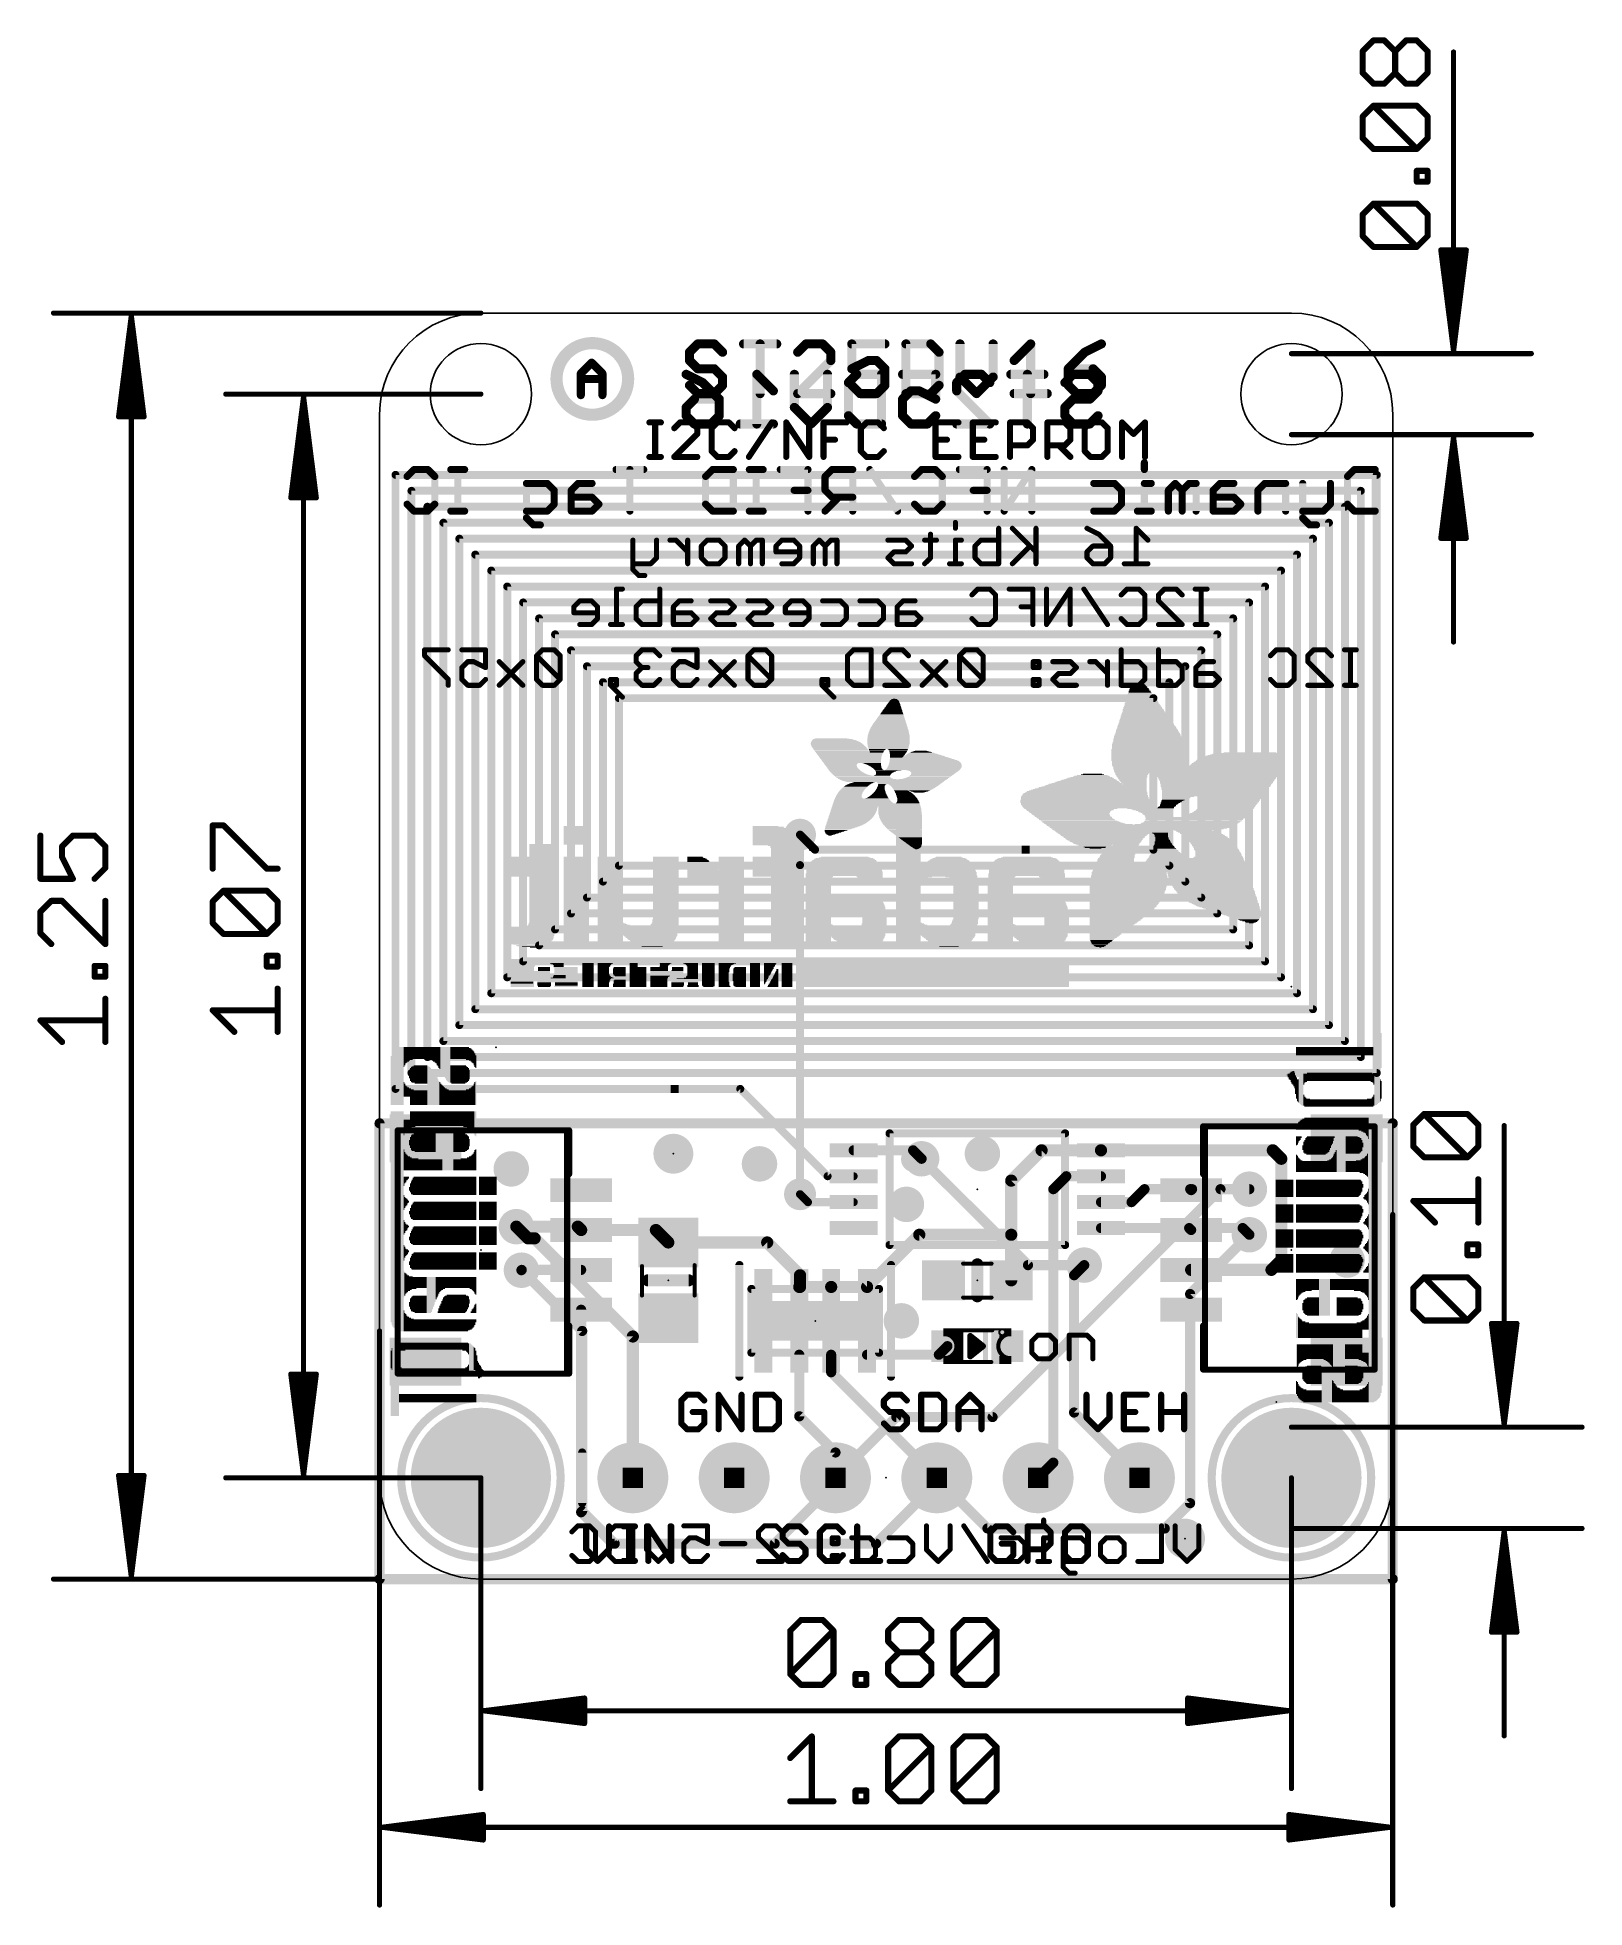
# Model space of a CAD drawing. Extents: x -8.6 to 30.2, y -8.2 to 38.7.
import ezdxf

# ---------------------------------------------------------------- set-up
doc = ezdxf.new("R2010")
doc.units = 0
for name, color, linetype in [('1', 12, 'CONTINUOUS'), ('16', 5, 'CONTINUOUS'), ('17', 110, 'CONTINUOUS'), ('18', 110, 'CONTINUOUS'), ('20', 53, 'CONTINUOUS'), ('21', 40, 'CONTINUOUS'), ('22', 6, 'CONTINUOUS'), ('23', 40, 'CONTINUOUS'), ('24', 6, 'CONTINUOUS'), ('47', 253, 'CONTINUOUS'), ('51', 253, 'CONTINUOUS')]:
    doc.layers.add(name, color=color, linetype=linetype)

# ---------------------------------------------------------------- blocks, each defined once
blk = doc.blocks.new('RECT')
blk.add_solid([(-0.5, -0.5), (0.5, -0.5), (-0.5, 0.5), (0.5, 0.5)])
blk = doc.blocks.new('PIE')
at = {"const_width": 0.5}
blk.add_lwpolyline([(0, -0.25, 1), (0, 0.25, 1), (0, -0.25)], format="xyb", dxfattribs=at)
blk = doc.blocks.new('ROUNDP')
at = {"const_width": 0.5}
blk.add_lwpolyline([(0, -0.25, 1), (0, 0.25, 1), (0, -0.25)], format="xyb", dxfattribs=at)
blk = doc.blocks.new('ROUNDV')
at = {"const_width": 0.5}
blk.add_lwpolyline([(0, -0.25, 1), (0, 0.25, 1), (0, -0.25)], format="xyb", dxfattribs=at)

msp = doc.modelspace()

# ---------------------------------------------------------------- linework, layer by layer
at = {"layer": '1'}
for points, const_width in [([(0.4, 27.693), (25, 27.693)], 0.2), ([(0.4, 12.293), (0.4, 27.693)], 0.2), ([(25, 27.693), (25, 12.693)], 0.2), ([(0.8, 27.293), (24.6, 27.293)], 0.2), ([(0.8, 12.693), (0.8, 27.293)], 0.2), ([(24.6, 27.293), (24.6, 13.093)], 0.2), ([(1.2, 26.893), (24.2, 26.893)], 0.2), ([(1.2, 13.093), (1.2, 26.893)], 0.2), ([(24.2, 26.893), (24.2, 13.493)], 0.2), ([(1.6, 26.493), (23.8, 26.493)], 0.2), ([(1.6, 13.493), (1.6, 26.493)], 0.2), ([(23.8, 26.493), (23.8, 13.893)], 0.2), ([(2, 26.093), (23.4, 26.093)], 0.2), ([(2, 13.893), (2, 26.093)], 0.2), ([(23.4, 26.093), (23.4, 14.293)], 0.2), ([(2.4, 25.693), (23, 25.693)], 0.2), ([(2.4, 14.293), (2.4, 25.693)], 0.2), ([(2.8, 25.293), (22.6, 25.293)], 0.2), ([(2.8, 14.693), (2.8, 25.293)], 0.2), ([(22.6, 25.293), (22.6, 15.093)], 0.2), ([(23, 25.693), (23, 14.693)], 0.2), ([(3.2, 24.893), (22.2, 24.893)], 0.2), ([(3.2, 15.093), (3.2, 24.893)], 0.2), ([(22.2, 24.893), (22.2, 15.493)], 0.2), ([(3.6, 24.493), (21.8, 24.493)], 0.2), ([(3.6, 15.493), (3.6, 24.493)], 0.2), ([(21.8, 24.493), (21.8, 15.893)], 0.2), ([(4, 24.093), (21.4, 24.093)], 0.2), ([(4, 15.893), (4, 24.093)], 0.2), ([(21.4, 24.093), (21.4, 16.293)], 0.2), ([(4.4, 23.693), (21, 23.693)], 0.2), ([(4.4, 16.293), (4.4, 23.693)], 0.2), ([(21, 23.693), (21, 16.693)], 0.2), ([(4.8, 23.293), (20.6, 23.293)], 0.2), ([(4.8, 16.693), (4.8, 23.293)], 0.2), ([(5.2, 22.893), (20.2, 22.893)], 0.2), ([(5.2, 17.093), (5.2, 22.893)], 0.2), ([(20.2, 22.893), (20.2, 17.493)], 0.2), ([(20.6, 23.293), (20.6, 17.093)], 0.2), ([(5.6, 22.493), (19.8, 22.493)], 0.2), ([(5.6, 17.493), (5.6, 22.493)], 0.2), ([(19.8, 22.493), (19.8, 17.893)], 0.2), ([(6, 22.093), (19.4, 22.093)], 0.2), ([(6, 17.893), (6, 22.093)], 0.2), ([(19.4, 22.093), (19.4, 18.293)], 0.2), ([(10.917, 18.293), (10.541, 18.669)], 0.2032), ([(10.917, 18.293), (16.2, 18.293)], 0.2032), ([(19.4, 18.293), (16.2, 18.293)], 0.2), ([(19.8, 17.893), (6, 17.893)], 0.2), ([(20.2, 17.493), (5.6, 17.493)], 0.2), ([(20.6, 17.093), (5.2, 17.093)], 0.2), ([(21, 16.693), (4.8, 16.693)], 0.2), ([(21.8, 15.893), (4, 15.893)], 0.2), ([(21.4, 16.293), (4.4, 16.293)], 0.2), ([(22.2, 15.493), (3.6, 15.493)], 0.2), ([(22.6, 15.093), (3.2, 15.093)], 0.2), ([(23, 14.693), (2.8, 14.693)], 0.2), ([(23.4, 14.293), (2.4, 14.293)], 0.2), ([(23.8, 13.893), (2, 13.893)], 0.2), ([(24.6, 13.093), (1.2, 13.093)], 0.2), ([(24.2, 13.493), (1.6, 13.493)], 0.2), ([(25, 12.693), (0.8, 12.693)], 0.2), ([(0.4, 12.293), (7.3, 12.293)], 0.2), ([(7.4, 12.293), (9.043, 12.293)], 0.2), ([(9.043, 12.293), (11.232, 10.104)], 0.2), ([(0, 0), (0, 11.43)], 0.254), ([(0, 11.43), (25.4, 11.43)], 0.254), ([(25.4, 11.43), (25.4, 0)], 0.254), ([(11.886, 10.754), (13.376, 10.754)], 0.254), ([(13.376, 10.754), (13.589, 10.541)], 0.254), ([(16.596, 10.754), (15.836, 9.994)], 0.3048), ([(18.086, 10.754), (16.596, 10.754)], 0.3048), ([(18.086, 10.754), (22.393, 10.754)], 0.3048), ([(22.393, 10.754), (22.606, 10.541)], 0.3048), ([(22.606, 10.541), (22.606, 8.001)], 0.3048), ([(11.232, 10.104), (11.886, 10.104)], 0.2), ([(15.836, 9.994), (15.836, 8.636)], 0.3048), ([(17.216, 10.104), (16.891, 9.779)], 0.254), ([(16.891, 9.779), (16.891, 2.921)], 0.254), ([(18.086, 10.104), (17.216, 10.104)], 0.254), ([(18.852, 9.454), (19.177, 9.779)], 0.254), ([(19.177, 9.779), (20.322, 9.779)], 0.254), ([(20.322, 9.779), (20.346, 9.755)], 0.254), ([(20.346, 9.755), (20.37, 9.779)], 0.254), ([(20.37, 9.779), (21.8059, 9.779)], 0.254), ([(10.739, 9.454), (10.541, 9.652)], 0.2032), ([(11.886, 9.454), (10.739, 9.454)], 0.2032), ([(18.086, 9.454), (18.852, 9.454)], 0.254), ([(4.9698, 8.8392), (3.429, 8.8392)], 0.3048), ([(5.054, 8.755), (4.9698, 8.8392)], 0.3048), ([(18.086, 8.804), (20.297, 8.804)], 0.254), ([(20.297, 8.804), (20.346, 8.755)], 0.254), ([(21.6379, 8.804), (20.297, 8.804)], 0.254), ([(21.8059, 8.636), (21.6379, 8.804)], 0.254), ([(5.054, 8.755), (6.927, 8.755)], 0.3048), ([(6.927, 8.755), (7.239, 8.443)], 0.3048), ([(7.239, 8.443), (9.718, 8.443)], 0.3048), ([(9.718, 8.443), (10.541, 7.62)], 0.3048), ([(12.222, 7.327), (13.531, 8.636)], 0.3048), ([(13.531, 8.636), (15.836, 8.636)], 0.3048), ([(15.836, 8.636), (15.836, 7.493)], 0.3048), ([(17.6657, 7.874), (17.4117, 7.62)], 0.254), ([(22.606, 8.001), (22.36, 7.755)], 0.3048), ([(3.564, 7.755), (3.556, 7.747)], 0.254), ([(5.054, 7.755), (3.564, 7.755)], 0.254), ([(10.541, 7.62), (10.541, 7.327)], 0.3048), ([(17.4117, 7.62), (17.4117, 4.1783)], 0.254), ([(22.36, 7.755), (20.346, 7.755)], 0.3048), ([(10.541, 7.327), (10.522, 7.327)], 0.3048), ([(11.322, 7.327), (10.541, 7.327)], 0.3048), ([(12.222, 7.327), (11.322, 7.327)], 0.3048), ([(5.054, 6.755), (5.054, 1.677)], 0.254), ([(10.522, 5.627), (10.522, 4.083)], 0.254), ([(11.322, 5.627), (11.322, 5.188)], 0.254), ([(12.222, 5.627), (14.021, 5.627)], 0.254), ([(14.021, 5.627), (14.236, 5.842)], 0.254), ([(11.322, 5.188), (13.97, 2.54)], 0.254), ([(17.4117, 4.1783), (19.05, 2.54)], 0.254), ([(10.522, 4.083), (11.43, 3.175)], 0.254), ([(11.43, 3.175), (11.43, 2.54)], 0.254), ([(16.891, 2.921), (16.51, 2.54)], 0.254), ([(9.906, 0.889), (11.43, 2.413)], 0.254), ([(11.43, 2.413), (11.43, 2.54)], 0.254), ([(5.054, 1.677), (5.842, 0.889)], 0.254), ([(5.842, 0.889), (9.906, 0.889)], 0.254), ([(25.4, 0), (0, 0)], 0.254)]:
    msp.add_lwpolyline(points, dxfattribs=dict(at, const_width=const_width))
for points, const_width in [([(0.4, 27.743, 1), (0.4, 27.643)], 0.1), ([(0.45, 27.693, 1), (0.35, 27.693)], 0.1), ([(25.05, 27.693, 1), (24.95, 27.693)], 0.1), ([(25, 27.643, 1), (25, 27.743)], 0.1), ([(0.8, 27.343, 1), (0.8, 27.243)], 0.1), ([(0.85, 27.293, 1), (0.75, 27.293)], 0.1), ([(24.65, 27.293, 1), (24.55, 27.293)], 0.1), ([(24.6, 27.243, 1), (24.6, 27.343)], 0.1), ([(1.2, 26.943, 1), (1.2, 26.843)], 0.1), ([(1.25, 26.893, 1), (1.15, 26.893)], 0.1), ([(24.25, 26.893, 1), (24.15, 26.893)], 0.1), ([(24.2, 26.843, 1), (24.2, 26.943)], 0.1), ([(1.6, 26.543, 1), (1.6, 26.443)], 0.1), ([(1.65, 26.493, 1), (1.55, 26.493)], 0.1), ([(23.85, 26.493, 1), (23.75, 26.493)], 0.1), ([(23.8, 26.443, 1), (23.8, 26.543)], 0.1), ([(2, 26.143, 1), (2, 26.043)], 0.1), ([(2.05, 26.093, 1), (1.95, 26.093)], 0.1), ([(23.45, 26.093, 1), (23.35, 26.093)], 0.1), ([(23.4, 26.043, 1), (23.4, 26.143)], 0.1), ([(2.4, 25.743, 1), (2.4, 25.643)], 0.1), ([(2.45, 25.693, 1), (2.35, 25.693)], 0.1), ([(2.8, 25.343, 1), (2.8, 25.243)], 0.1), ([(2.85, 25.293, 1), (2.75, 25.293)], 0.1), ([(22.65, 25.293, 1), (22.55, 25.293)], 0.1), ([(22.6, 25.243, 1), (22.6, 25.343)], 0.1), ([(23.05, 25.693, 1), (22.95, 25.693)], 0.1), ([(23, 25.643, 1), (23, 25.743)], 0.1), ([(3.2, 24.943, 1), (3.2, 24.843)], 0.1), ([(3.25, 24.893, 1), (3.15, 24.893)], 0.1), ([(22.25, 24.893, 1), (22.15, 24.893)], 0.1), ([(22.2, 24.843, 1), (22.2, 24.943)], 0.1), ([(3.6, 24.543, 1), (3.6, 24.443)], 0.1), ([(3.65, 24.493, 1), (3.55, 24.493)], 0.1), ([(21.85, 24.493, 1), (21.75, 24.493)], 0.1), ([(21.8, 24.443, 1), (21.8, 24.543)], 0.1), ([(4, 24.143, 1), (4, 24.043)], 0.1), ([(4.05, 24.093, 1), (3.95, 24.093)], 0.1), ([(21.45, 24.093, 1), (21.35, 24.093)], 0.1), ([(21.4, 24.043, 1), (21.4, 24.143)], 0.1), ([(4.4, 23.743, 1), (4.4, 23.643)], 0.1), ([(4.45, 23.693, 1), (4.35, 23.693)], 0.1), ([(21.05, 23.693, 1), (20.95, 23.693)], 0.1), ([(21, 23.643, 1), (21, 23.743)], 0.1), ([(4.8, 23.343, 1), (4.8, 23.243)], 0.1), ([(4.85, 23.293, 1), (4.75, 23.293)], 0.1), ([(5.2, 22.943, 1), (5.2, 22.843)], 0.1), ([(5.25, 22.893, 1), (5.15, 22.893)], 0.1), ([(20.25, 22.893, 1), (20.15, 22.893)], 0.1), ([(20.2, 22.843, 1), (20.2, 22.943)], 0.1), ([(20.65, 23.293, 1), (20.55, 23.293)], 0.1), ([(20.6, 23.243, 1), (20.6, 23.343)], 0.1), ([(5.6, 22.543, 1), (5.6, 22.443)], 0.1), ([(5.65, 22.493, 1), (5.55, 22.493)], 0.1), ([(19.85, 22.493, 1), (19.75, 22.493)], 0.1), ([(19.8, 22.443, 1), (19.8, 22.543)], 0.1), ([(6, 22.143, 1), (6, 22.043)], 0.1), ([(6.05, 22.093, 1), (5.95, 22.093)], 0.1), ([(19.45, 22.093, 1), (19.35, 22.093)], 0.1), ([(19.4, 22.043, 1), (19.4, 22.143)], 0.1), ([(10.5769, 18.7049, 1), (10.5051, 18.6331)], 0.1016), ([(10.917, 18.3438, 1), (10.917, 18.2422)], 0.1016), ([(10.8811, 18.2571, 1), (10.9529, 18.3289)], 0.1016), ([(16.2, 18.343, 1), (16.2, 18.243)], 0.1), ([(16.2, 18.2422, 1), (16.2, 18.3438)], 0.1016), ([(19.35, 18.293, 1), (19.45, 18.293)], 0.1), ([(19.4, 18.243, 1), (19.4, 18.343)], 0.1), ([(6, 17.943, 1), (6, 17.843)], 0.1), ([(5.95, 17.893, 1), (6.05, 17.893)], 0.1), ([(19.75, 17.893, 1), (19.85, 17.893)], 0.1), ([(19.8, 17.843, 1), (19.8, 17.943)], 0.1), ([(5.6, 17.543, 1), (5.6, 17.443)], 0.1), ([(5.55, 17.493, 1), (5.65, 17.493)], 0.1), ([(20.15, 17.493, 1), (20.25, 17.493)], 0.1), ([(20.2, 17.443, 1), (20.2, 17.543)], 0.1), ([(5.2, 17.143, 1), (5.2, 17.043)], 0.1), ([(5.15, 17.093, 1), (5.25, 17.093)], 0.1), ([(20.55, 17.093, 1), (20.65, 17.093)], 0.1), ([(20.6, 17.043, 1), (20.6, 17.143)], 0.1), ([(4.8, 16.743, 1), (4.8, 16.643)], 0.1), ([(4.75, 16.693, 1), (4.85, 16.693)], 0.1), ([(20.95, 16.693, 1), (21.05, 16.693)], 0.1), ([(21, 16.643, 1), (21, 16.743)], 0.1), ([(4, 15.943, 1), (4, 15.843)], 0.1), ([(4.4, 16.343, 1), (4.4, 16.243)], 0.1), ([(4.35, 16.293, 1), (4.45, 16.293)], 0.1), ([(21.35, 16.293, 1), (21.45, 16.293)], 0.1), ([(21.4, 16.243, 1), (21.4, 16.343)], 0.1), ([(21.8, 15.843, 1), (21.8, 15.943)], 0.1), ([(3.6, 15.543, 1), (3.6, 15.443)], 0.1), ([(3.55, 15.493, 1), (3.65, 15.493)], 0.1), ([(3.95, 15.893, 1), (4.05, 15.893)], 0.1), ([(21.75, 15.893, 1), (21.85, 15.893)], 0.1), ([(22.15, 15.493, 1), (22.25, 15.493)], 0.1), ([(22.2, 15.443, 1), (22.2, 15.543)], 0.1), ([(3.2, 15.143, 1), (3.2, 15.043)], 0.1), ([(3.15, 15.093, 1), (3.25, 15.093)], 0.1), ([(22.55, 15.093, 1), (22.65, 15.093)], 0.1), ([(22.6, 15.043, 1), (22.6, 15.143)], 0.1), ([(2.8, 14.743, 1), (2.8, 14.643)], 0.1), ([(2.75, 14.693, 1), (2.85, 14.693)], 0.1), ([(22.95, 14.693, 1), (23.05, 14.693)], 0.1), ([(23, 14.643, 1), (23, 14.743)], 0.1), ([(2.4, 14.343, 1), (2.4, 14.243)], 0.1), ([(2.35, 14.293, 1), (2.45, 14.293)], 0.1), ([(23.35, 14.293, 1), (23.45, 14.293)], 0.1), ([(23.4, 14.243, 1), (23.4, 14.343)], 0.1), ([(2, 13.943, 1), (2, 13.843)], 0.1), ([(1.95, 13.893, 1), (2.05, 13.893)], 0.1), ([(23.75, 13.893, 1), (23.85, 13.893)], 0.1), ([(23.8, 13.843, 1), (23.8, 13.943)], 0.1), ([(1.2, 13.143, 1), (1.2, 13.043)], 0.1), ([(1.15, 13.093, 1), (1.25, 13.093)], 0.1), ([(1.6, 13.543, 1), (1.6, 13.443)], 0.1), ([(1.55, 13.493, 1), (1.65, 13.493)], 0.1), ([(24.15, 13.493, 1), (24.25, 13.493)], 0.1), ([(24.2, 13.443, 1), (24.2, 13.543)], 0.1), ([(24.55, 13.093, 1), (24.65, 13.093)], 0.1), ([(24.6, 13.043, 1), (24.6, 13.143)], 0.1), ([(0.8, 12.743, 1), (0.8, 12.643)], 0.1), ([(0.75, 12.693, 1), (0.85, 12.693)], 0.1), ([(24.95, 12.693, 1), (25.05, 12.693)], 0.1), ([(25, 12.643, 1), (25, 12.743)], 0.1), ([(0.4, 12.343, 1), (0.4, 12.243)], 0.1), ([(0.35, 12.293, 1), (0.45, 12.293)], 0.1), ([(7.3, 12.243, 1), (7.3, 12.343)], 0.1), ([(7.4, 12.343, 1), (7.4, 12.243)], 0.1), ([(9.0784, 12.3284, 1), (9.0076, 12.2576)], 0.1), ([(9.043, 12.243, 1), (9.043, 12.343)], 0.1), ([(0.0635, 11.43, 1), (-0.0635, 11.43)], 0.127), ([(0, 11.4935, 1), (0, 11.3665)], 0.127), ([(25.4635, 11.43, 1), (25.3365, 11.43)], 0.127), ([(25.4, 11.3665, 1), (25.4, 11.4935)], 0.127), ([(11.886, 10.8175, 1), (11.886, 10.6905)], 0.127), ([(13.4209, 10.7989, 1), (13.3311, 10.7091)], 0.127), ([(13.376, 10.6905, 1), (13.376, 10.8175)], 0.127), ([(16.596, 10.8302, 1), (16.596, 10.6778)], 0.1524), ([(16.6499, 10.7001, 1), (16.5421, 10.8079)], 0.1524), ([(18.086, 10.8302, 1), (18.086, 10.6778)], 0.1524), ([(18.086, 10.6778, 1), (18.086, 10.8302)], 0.1524), ([(22.4469, 10.8079, 1), (22.3391, 10.7001)], 0.1524), ([(22.393, 10.6778, 1), (22.393, 10.8302)], 0.1524), ([(13.5441, 10.4961, 1), (13.6339, 10.5859)], 0.127), ([(22.6822, 10.541, 1), (22.5298, 10.541)], 0.1524), ([(22.5521, 10.4871, 1), (22.6599, 10.5949)], 0.1524), ([(11.232, 10.154, 1), (11.232, 10.054)], 0.1), ([(11.1966, 10.0686, 1), (11.2674, 10.1394)], 0.1), ([(11.886, 10.054, 1), (11.886, 10.154)], 0.1), ([(15.9122, 9.994, 1), (15.7598, 9.994)], 0.1524), ([(15.7821, 10.0479, 1), (15.8899, 9.9401)], 0.1524), ([(16.9545, 9.779, 1), (16.8275, 9.779)], 0.127), ([(16.8461, 9.8239, 1), (16.9359, 9.7341)], 0.127), ([(17.216, 10.1675, 1), (17.216, 10.0405)], 0.127), ([(17.2609, 10.0591, 1), (17.1711, 10.1489)], 0.127), ([(18.086, 10.0405, 1), (18.086, 10.1675)], 0.127), ([(19.177, 9.8425, 1), (19.177, 9.7155)], 0.127), ([(19.2219, 9.7341, 1), (19.1321, 9.8239)], 0.127), ([(20.3669, 9.8239, 1), (20.2771, 9.7341)], 0.127), ([(20.3011, 9.7999, 1), (20.3909, 9.7101)], 0.127), ([(20.3011, 9.7101, 1), (20.3909, 9.7999)], 0.127), ([(20.37, 9.8425, 1), (20.37, 9.7155)], 0.127), ([(20.322, 9.7155, 1), (20.322, 9.8425)], 0.127), ([(20.4149, 9.7341, 1), (20.3251, 9.8239)], 0.127), ([(21.8059, 9.7155, 1), (21.8059, 9.8425)], 0.127), ([(10.5769, 9.6879, 1), (10.5051, 9.6161)], 0.1016), ([(10.739, 9.5048, 1), (10.739, 9.4032)], 0.1016), ([(10.7031, 9.4181, 1), (10.7749, 9.4899)], 0.1016), ([(11.886, 9.4032, 1), (11.886, 9.5048)], 0.1016), ([(18.086, 9.5175, 1), (18.086, 9.3905)], 0.127), ([(18.8071, 9.4989, 1), (18.8969, 9.4091)], 0.127), ([(18.852, 9.3905, 1), (18.852, 9.5175)], 0.127), ([(3.429, 8.9154, 1), (3.429, 8.763)], 0.1524), ([(5.0237, 8.8931, 1), (4.9159, 8.7853)], 0.1524), ([(4.9698, 8.763, 1), (4.9698, 8.9154)], 0.1524), ([(18.086, 8.8675, 1), (18.086, 8.7405)], 0.127), ([(20.3419, 8.8489, 1), (20.2521, 8.7591)], 0.127), ([(20.297, 8.8675, 1), (20.297, 8.7405)], 0.127), ([(20.297, 8.7405, 1), (20.297, 8.8675)], 0.127), ([(21.6828, 8.8489, 1), (21.593, 8.7591)], 0.127), ([(21.6379, 8.7405, 1), (21.6379, 8.8675)], 0.127), ([(5.054, 8.8312, 1), (5.054, 8.6788)], 0.1524), ([(5.0001, 8.7011, 1), (5.1079, 8.8089)], 0.1524), ([(6.9809, 8.8089, 1), (6.8731, 8.7011)], 0.1524), ([(6.927, 8.6788, 1), (6.927, 8.8312)], 0.1524), ([(7.239, 8.5192, 1), (7.239, 8.3668)], 0.1524), ([(7.1851, 8.3891, 1), (7.2929, 8.4969)], 0.1524), ([(9.7719, 8.4969, 1), (9.6641, 8.3891)], 0.1524), ([(9.718, 8.3668, 1), (9.718, 8.5192)], 0.1524), ([(13.531, 8.7122, 1), (13.531, 8.5598)], 0.1524), ([(13.5849, 8.5821, 1), (13.4771, 8.6899)], 0.1524), ([(15.9122, 8.636, 1), (15.7598, 8.636)], 0.1524), ([(15.7598, 8.636, 1), (15.9122, 8.636)], 0.1524), ([(15.836, 8.5598, 1), (15.836, 8.7122)], 0.1524), ([(20.3011, 8.7101, 1), (20.3909, 8.7999)], 0.127), ([(21.761, 8.5911, 1), (21.8508, 8.6809)], 0.127), ([(17.7106, 7.8291, 1), (17.6208, 7.9189)], 0.127), ([(22.5298, 8.001, 1), (22.6822, 8.001)], 0.1524), ([(22.6599, 7.9471, 1), (22.5521, 8.0549)], 0.1524), ([(3.5111, 7.7919, 1), (3.6009, 7.7021)], 0.127), ([(3.564, 7.8185, 1), (3.564, 7.6915)], 0.127), ([(3.6089, 7.7101, 1), (3.5191, 7.7999)], 0.127), ([(5.054, 7.6915, 1), (5.054, 7.8185)], 0.127), ([(10.6172, 7.62, 1), (10.4648, 7.62)], 0.1524), ([(10.4871, 7.5661, 1), (10.5949, 7.6739)], 0.1524), ([(15.7598, 7.493, 1), (15.9122, 7.493)], 0.1524), ([(17.4752, 7.62, 1), (17.3482, 7.62)], 0.127), ([(17.3668, 7.6649, 1), (17.4566, 7.5751)], 0.127), ([(20.346, 7.8312, 1), (20.346, 7.6788)], 0.1524), ([(22.3061, 7.8089, 1), (22.4139, 7.7011)], 0.1524), ([(22.36, 7.6788, 1), (22.36, 7.8312)], 0.1524), ([(10.522, 7.4032, 1), (10.522, 7.2508)], 0.1524), ([(10.541, 7.4032, 1), (10.541, 7.2508)], 0.1524), ([(10.4648, 7.327, 1), (10.6172, 7.327)], 0.1524), ([(10.541, 7.2508, 1), (10.541, 7.4032)], 0.1524), ([(11.322, 7.4032, 1), (11.322, 7.2508)], 0.1524), ([(11.322, 7.2508, 1), (11.322, 7.4032)], 0.1524), ([(12.1681, 7.3809, 1), (12.2759, 7.2731)], 0.1524), ([(12.222, 7.2508, 1), (12.222, 7.4032)], 0.1524), ([(5.1175, 6.755, 1), (4.9905, 6.755)], 0.127), ([(10.5855, 5.627, 1), (10.4585, 5.627)], 0.127), ([(11.3855, 5.627, 1), (11.2585, 5.627)], 0.127), ([(12.222, 5.6905, 1), (12.222, 5.5635)], 0.127), ([(13.9761, 5.6719, 1), (14.0659, 5.5821)], 0.127), ([(14.021, 5.5635, 1), (14.021, 5.6905)], 0.127), ([(14.2809, 5.7971, 1), (14.1911, 5.8869)], 0.127), ([(11.3669, 5.2329, 1), (11.2771, 5.1431)], 0.127), ([(11.2585, 5.188, 1), (11.3855, 5.188)], 0.127), ([(17.4566, 4.2232, 1), (17.3668, 4.1334)], 0.127), ([(17.3482, 4.1783, 1), (17.4752, 4.1783)], 0.127), ([(10.5669, 4.1279, 1), (10.4771, 4.0381)], 0.127), ([(10.4585, 4.083, 1), (10.5855, 4.083)], 0.127), ([(11.4935, 3.175, 1), (11.3665, 3.175)], 0.127), ([(11.3851, 3.1301, 1), (11.4749, 3.2199)], 0.127), ([(16.8275, 2.921, 1), (16.9545, 2.921)], 0.127), ([(16.9359, 2.8761, 1), (16.8461, 2.9659)], 0.127), ([(11.4935, 2.54, 1), (11.3665, 2.54)], 0.127), ([(11.3665, 2.54, 1), (11.4935, 2.54)], 0.127), ([(11.3665, 2.413, 1), (11.4935, 2.413)], 0.127), ([(11.4749, 2.3681, 1), (11.3851, 2.4579)], 0.127), ([(13.9251, 2.4951, 1), (14.0149, 2.5849)], 0.127), ([(16.4651, 2.5849, 1), (16.5549, 2.4951)], 0.127), ([(19.0051, 2.4951, 1), (19.0949, 2.5849)], 0.127), ([(5.0989, 1.7219, 1), (5.0091, 1.6321)], 0.127), ([(4.9905, 1.677, 1), (5.1175, 1.677)], 0.127), ([(5.842, 0.9525, 1), (5.842, 0.8255)], 0.127), ([(5.7971, 0.8441, 1), (5.8869, 0.9339)], 0.127), ([(9.8611, 0.9339, 1), (9.9509, 0.8441)], 0.127), ([(9.906, 0.8255, 1), (9.906, 0.9525)], 0.127), ([(0, 0.0635, 1), (0, -0.0635)], 0.127), ([(-0.0635, 0, 1), (0.0635, 0)], 0.127), ([(25.3365, 0, 1), (25.4635, 0)], 0.127), ([(25.4, -0.0635, 1), (25.4, 0.0635)], 0.127)]:
    msp.add_lwpolyline(points, format="xyb", dxfattribs=dict(at, const_width=const_width))
at = {"layer": '16'}
for points, const_width in [([(10.541, 17.907), (10.541, 18.669)], 0.2032), ([(10.541, 9.652), (10.541, 17.907)], 0.2), ([(0, 11.43), (25.4, 11.43)], 0.254), ([(0, 0), (0, 11.43)], 0.254), ([(25.4, 11.43), (25.4, 0)], 0.254), ([(13.589, 10.541), (16.256, 7.874)], 0.254), ([(21.082, 9.779), (15.367, 4.064)], 0.254), ([(21.8059, 9.779), (21.082, 9.779)], 0.254), ([(3.429, 8.8392), (3.7211, 8.5471)], 0.3048), ([(3.7211, 8.5471), (3.8874, 8.5471)], 0.3048), ([(3.8874, 8.5471), (6.35, 6.0845)], 0.3048), ([(20.32, 7.1501), (21.8059, 8.636)], 0.254), ([(16.256, 7.874), (17.6657, 7.874)], 0.254), ([(3.556, 7.747), (5.08, 6.223)], 0.254), ([(20.32, 1.905), (20.32, 7.1501)], 0.254), ([(5.08, 6.223), (5.08, 1.7048)], 0.254), ([(6.35, 6.0845), (6.35, 2.54)], 0.3048), ([(12.954, 4.064), (11.43, 2.54)], 0.254), ([(15.367, 4.064), (12.954, 4.064)], 0.254), ([(12.446, 0.889), (14.0335, 2.4765)], 0.254), ([(13.97, 2.54), (14.0335, 2.4765)], 0.254), ([(14.0335, 2.4765), (15.24, 1.27)], 0.254), ([(19.685, 1.27), (20.32, 1.905)], 0.254), ([(5.08, 1.7048), (5.8958, 0.889)], 0.254), ([(5.8958, 0.889), (12.446, 0.889)], 0.254), ([(15.24, 1.27), (19.685, 1.27)], 0.254), ([(25.4, 0), (0, 0)], 0.254)]:
    msp.add_lwpolyline(points, dxfattribs=dict(at, const_width=const_width))
for points, const_width in [([(10.5918, 18.669, 1), (10.4902, 18.669)], 0.1016), ([(10.4902, 17.907, 1), (10.5918, 17.907)], 0.1016), ([(10.591, 17.907, 1), (10.491, 17.907)], 0.1), ([(0, 11.4935, 1), (0, 11.3665)], 0.127), ([(0.0635, 11.43, 1), (-0.0635, 11.43)], 0.127), ([(25.4635, 11.43, 1), (25.3365, 11.43)], 0.127), ([(25.4, 11.3665, 1), (25.4, 11.4935)], 0.127), ([(13.6339, 10.5859, 1), (13.5441, 10.4961)], 0.127), ([(21.082, 9.8425, 1), (21.082, 9.7155)], 0.127), ([(21.1269, 9.7341, 1), (21.0371, 9.8239)], 0.127), ([(21.8059, 9.7155, 1), (21.8059, 9.8425)], 0.127), ([(10.491, 9.652, 1), (10.591, 9.652)], 0.1), ([(3.4829, 8.8931, 1), (3.3751, 8.7853)], 0.1524), ([(3.7211, 8.6233, 1), (3.7211, 8.4709)], 0.1524), ([(3.6672, 8.4932, 1), (3.775, 8.601)], 0.1524), ([(3.9413, 8.601, 1), (3.8335, 8.4932)], 0.1524), ([(3.8874, 8.4709, 1), (3.8874, 8.6233)], 0.1524), ([(21.8508, 8.5911, 1), (21.761, 8.6809)], 0.127), ([(16.256, 7.9375, 1), (16.256, 7.8105)], 0.127), ([(16.2111, 7.8291, 1), (16.3009, 7.9189)], 0.127), ([(17.6657, 7.8105, 1), (17.6657, 7.9375)], 0.127), ([(3.6009, 7.7919, 1), (3.5111, 7.7021)], 0.127), ([(20.3835, 7.1501, 1), (20.2565, 7.1501)], 0.127), ([(20.2751, 7.195, 1), (20.3649, 7.1052)], 0.127), ([(5.1435, 6.223, 1), (5.0165, 6.223)], 0.127), ([(5.0351, 6.1781, 1), (5.1249, 6.2679)], 0.127), ([(6.4262, 6.0845, 1), (6.2738, 6.0845)], 0.1524), ([(6.2961, 6.0306, 1), (6.4039, 6.1384)], 0.1524), ([(12.954, 4.1275, 1), (12.954, 4.0005)], 0.127), ([(12.9989, 4.0191, 1), (12.9091, 4.1089)], 0.127), ([(15.3221, 4.1089, 1), (15.4119, 4.0191)], 0.127), ([(15.367, 4.0005, 1), (15.367, 4.1275)], 0.127), ([(6.2738, 2.54, 1), (6.4262, 2.54)], 0.1524), ([(11.3851, 2.5849, 1), (11.4749, 2.4951)], 0.127), ([(14.0149, 2.5849, 1), (13.9251, 2.4951)], 0.127), ([(14.0784, 2.5214, 1), (13.9886, 2.4316)], 0.127), ([(14.0784, 2.4316, 1), (13.9886, 2.5214)], 0.127), ([(13.9886, 2.4316, 1), (14.0784, 2.5214)], 0.127), ([(20.2565, 1.905, 1), (20.3835, 1.905)], 0.127), ([(20.3649, 1.8601, 1), (20.2751, 1.9499)], 0.127), ([(5.1249, 1.7497, 1), (5.0351, 1.6599)], 0.127), ([(5.0165, 1.7048, 1), (5.1435, 1.7048)], 0.127), ([(5.8958, 0.9525, 1), (5.8958, 0.8255)], 0.127), ([(5.8509, 0.8441, 1), (5.9407, 0.9339)], 0.127), ([(12.4011, 0.9339, 1), (12.4909, 0.8441)], 0.127), ([(12.446, 0.8255, 1), (12.446, 0.9525)], 0.127), ([(15.24, 1.3335, 1), (15.24, 1.2065)], 0.127), ([(15.1951, 1.2251, 1), (15.2849, 1.3149)], 0.127), ([(19.6401, 1.3149, 1), (19.7299, 1.2251)], 0.127), ([(19.685, 1.2065, 1), (19.685, 1.3335)], 0.127), ([(0, 0.0635, 1), (0, -0.0635)], 0.127), ([(-0.0635, 0, 1), (0.0635, 0)], 0.127), ([(25.3365, 0, 1), (25.4635, 0)], 0.127), ([(25.4, -0.0635, 1), (25.4, 0.0635)], 0.127)]:
    msp.add_lwpolyline(points, format="xyb", dxfattribs=dict(at, const_width=const_width))
at = {"layer": '20'}
for p, q in [((22.86, 31.75), (2.54, 31.75)), ((0, 29.21), (0, 2.54)), ((25.4, 2.54), (25.4, 29.21)), ((2.54, 0), (22.86, 0))]:
    msp.add_line(p, q, dxfattribs=at)
for centre in [(2.54, 29.718), (22.86, 29.718)]:
    msp.add_circle(centre, 1.27, dxfattribs=at)
for centre, start, end in [((2.54, 29.21), 90, 180), ((22.86, 29.21), 0, 90), ((2.54, 2.54), 180, 270), ((22.86, 2.54), 270, 0)]:
    msp.add_arc(centre, 2.54, start, end, dxfattribs=at)
at = {"layer": '21'}
for points, const_width in [([(7.9769, 30.9764), (7.7693, 30.7688)], 0.2286), ([(8.3921, 30.9764), (7.9769, 30.9764)], 0.2286), ([(8.5997, 30.7688), (8.3921, 30.9764)], 0.2286), ([(9.1258, 30.9764), (9.9562, 30.9764)], 0.2286), ([(9.541, 29.7307), (9.541, 30.9764)], 0.2286), ([(10.6899, 30.9764), (10.4823, 30.7688)], 0.2286), ([(11.1051, 30.9764), (10.6899, 30.9764)], 0.2286), ([(11.3127, 30.7688), (11.1051, 30.9764)], 0.2286), ([(12.6692, 30.9764), (11.8388, 30.9764)], 0.2286), ([(11.8388, 30.9764), (11.8388, 30.3535)], 0.2286), ([(13.1953, 30.9764), (13.1953, 29.7307)], 0.2286), ([(13.8181, 30.9764), (13.1953, 30.9764)], 0.2286), ([(14.0257, 30.7688), (13.8181, 30.9764)], 0.2286), ([(14.5518, 30.9764), (14.5518, 30.1459)], 0.2286), ([(15.3822, 30.1459), (15.3822, 30.9764)], 0.2286), ([(15.9083, 30.5611), (16.3235, 30.9764)], 0.2286), ([(16.3235, 30.9764), (16.3235, 29.7307)], 0.2286), ([(18.0953, 30.9764), (17.68, 30.7688)], 0.2286), ([(7.7693, 30.7688), (7.7693, 30.5611)], 0.2286), ([(7.7693, 30.5611), (7.9769, 30.3535)], 0.2286), ([(10.4823, 29.7307), (11.3127, 30.5611)], 0.2286), ([(11.3127, 30.5611), (11.3127, 30.7688)], 0.2286), ([(11.8388, 30.3535), (12.254, 30.5611)], 0.2286), ([(12.254, 30.5611), (12.4616, 30.5611)], 0.2286), ([(12.4616, 30.5611), (12.6692, 30.3535)], 0.2286), ([(14.0257, 29.9383), (14.0257, 30.7688)], 0.2286), ([(17.68, 30.7688), (17.2648, 30.3535)], 0.2286), ([(7.9769, 29.7307), (7.7693, 29.9383)], 0.2286), ([(7.9769, 30.3535), (8.3921, 30.3535)], 0.2286), ([(8.3921, 30.3535), (8.5997, 30.1459)], 0.2286), ([(8.5997, 29.9383), (8.3921, 29.7307)], 0.2286), ([(8.5997, 30.1459), (8.5997, 29.9383)], 0.2286), ([(12.0464, 29.7307), (11.8388, 29.9383)], 0.2286), ([(12.6692, 29.9383), (12.4616, 29.7307)], 0.2286), ([(12.6692, 30.3535), (12.6692, 29.9383)], 0.2286), ([(13.8181, 29.7307), (14.0257, 29.9383)], 0.2286), ([(14.5518, 30.1459), (14.967, 29.7307)], 0.2286), ([(14.967, 29.7307), (15.3822, 30.1459)], 0.2286), ([(17.2648, 30.3535), (17.2648, 29.9383)], 0.2286), ([(17.8876, 30.3535), (17.2648, 30.3535)], 0.2286), ([(17.2648, 29.9383), (17.4724, 29.7307)], 0.2286), ([(18.0953, 30.1459), (17.8876, 30.3535)], 0.2286), ([(17.8876, 29.7307), (18.0953, 29.9383)], 0.2286), ([(18.0953, 29.9383), (18.0953, 30.1459)], 0.2286), ([(8.3921, 29.7307), (7.9769, 29.7307)], 0.2286), ([(11.3127, 29.7307), (10.4823, 29.7307)], 0.2286), ([(12.4616, 29.7307), (12.0464, 29.7307)], 0.2286), ([(13.1953, 29.7307), (13.8181, 29.7307)], 0.2286), ([(15.9083, 29.7307), (16.7387, 29.7307)], 0.2286), ([(17.4724, 29.7307), (17.8876, 29.7307)], 0.2286), ([(6.7645, 29.0075), (7.0526, 29.0075)], 0.1524), ([(6.9085, 28.1432), (6.9085, 29.0075)], 0.1524), ([(7.5322, 29.0075), (7.3882, 28.8635)], 0.1524), ([(7.8203, 29.0075), (7.5322, 29.0075)], 0.1524), ([(7.9644, 28.8635), (7.8203, 29.0075)], 0.1524), ([(8.4677, 29.0075), (8.3237, 28.8635)], 0.1524), ([(8.7559, 29.0075), (8.4677, 29.0075)], 0.1524), ([(8.8999, 28.8635), (8.7559, 29.0075)], 0.1524), ([(9.2592, 28.1432), (9.8354, 29.0075)], 0.1524), ([(10.1947, 28.1432), (10.1947, 29.0075)], 0.1524), ([(10.1947, 29.0075), (10.7709, 28.1432)], 0.1524), ([(10.7709, 28.1432), (10.7709, 29.0075)], 0.1524), ([(11.1302, 28.1432), (11.1302, 29.0075)], 0.1524), ([(11.1302, 29.0075), (11.7065, 29.0075)], 0.1524), ([(12.2098, 29.0075), (12.0658, 28.8635)], 0.1524), ([(12.4979, 29.0075), (12.2098, 29.0075)], 0.1524), ([(12.642, 28.8635), (12.4979, 29.0075)], 0.1524), ([(14.513, 29.0075), (13.9368, 29.0075)], 0.1524), ([(13.9368, 29.0075), (13.9368, 28.1432)], 0.1524), ([(15.4485, 29.0075), (14.8723, 29.0075)], 0.1524), ([(14.8723, 29.0075), (14.8723, 28.1432)], 0.1524), ([(15.8078, 28.1432), (15.8078, 29.0075)], 0.1524), ([(15.8078, 29.0075), (16.24, 29.0075)], 0.1524), ([(16.24, 29.0075), (16.3841, 28.8635)], 0.1524), ([(16.7433, 28.1432), (16.7433, 29.0075)], 0.1524), ([(16.7433, 29.0075), (17.1755, 29.0075)], 0.1524), ([(17.1755, 29.0075), (17.3196, 28.8635)], 0.1524), ([(17.8229, 29.0075), (17.6789, 28.8635)], 0.1524), ([(18.111, 29.0075), (17.8229, 29.0075)], 0.1524), ([(18.2551, 28.8635), (18.111, 29.0075)], 0.1524), ([(18.6144, 28.1432), (18.6144, 29.0075)], 0.1524), ([(18.6144, 29.0075), (18.9025, 28.7194)], 0.1524), ([(18.9025, 28.7194), (19.1906, 29.0075)], 0.1524), ([(19.1906, 29.0075), (19.1906, 28.1432)], 0.1524), ([(7.3882, 28.1432), (7.9644, 28.7194)], 0.1524), ([(7.9644, 28.7194), (7.9644, 28.8635)], 0.1524), ([(8.3237, 28.8635), (8.3237, 28.2873)], 0.1524), ([(11.1302, 28.5754), (11.4184, 28.5754)], 0.1524), ([(12.0658, 28.8635), (12.0658, 28.2873)], 0.1524), ([(13.9368, 28.5754), (14.2249, 28.5754)], 0.1524), ([(14.8723, 28.5754), (15.1604, 28.5754)], 0.1524), ([(16.3841, 28.5754), (16.24, 28.4313)], 0.1524), ([(16.3841, 28.8635), (16.3841, 28.5754)], 0.1524), ([(17.3196, 28.5754), (17.1755, 28.4313)], 0.1524), ([(17.3196, 28.8635), (17.3196, 28.5754)], 0.1524), ([(17.6789, 28.8635), (17.6789, 28.2873)], 0.1524), ([(18.2551, 28.2873), (18.2551, 28.8635)], 0.1524), ([(6.7645, 28.1432), (7.0526, 28.1432)], 0.1524), ([(7.9644, 28.1432), (7.3882, 28.1432)], 0.1524), ([(8.3237, 28.2873), (8.4677, 28.1432)], 0.1524), ([(8.4677, 28.1432), (8.7559, 28.1432)], 0.1524), ([(8.7559, 28.1432), (8.8999, 28.2873)], 0.1524), ([(12.0658, 28.2873), (12.2098, 28.1432)], 0.1524), ([(12.2098, 28.1432), (12.4979, 28.1432)], 0.1524), ([(12.4979, 28.1432), (12.642, 28.2873)], 0.1524), ([(13.9368, 28.1432), (14.513, 28.1432)], 0.1524), ([(14.8723, 28.1432), (15.4485, 28.1432)], 0.1524), ([(16.24, 28.4313), (15.8078, 28.4313)], 0.1524), ([(17.1755, 28.4313), (16.7433, 28.4313)], 0.1524), ([(17.0315, 28.4313), (17.3196, 28.1432)], 0.1524), ([(17.6789, 28.2873), (17.8229, 28.1432)], 0.1524), ([(17.8229, 28.1432), (18.111, 28.1432)], 0.1524), ([(18.111, 28.1432), (18.2551, 28.2873)], 0.1524), ([(2.154, 11.255), (4.754, 11.255)], 0.1524), ([(4.754, 11.255), (4.754, 10.155)], 0.1524), ([(17.186, 11.179), (12.786, 11.179)], 0.2032), ([(12.786, 11.179), (12.786, 8.379)], 0.2032), ([(17.186, 8.379), (17.186, 11.179)], 0.2032), ([(20.646, 10.155), (20.646, 11.355)], 0.1524), ([(20.646, 11.355), (23.246, 11.355)], 0.1524), ([(0.454, 10.355), (0.454, 6.155)], 0.1524), ([(24.946, 6.155), (24.946, 10.355)], 0.1524), ([(12.786, 8.379), (17.186, 8.379)], 0.2032), ([(9.022, 5.077), (9.022, 7.877)], 0.2032), ([(12.822, 7.877), (12.822, 5.077)], 0.2032), ([(14.986, 7.093), (14.986, 7.893)], 0.3048), ([(7.747, 7.493), (6.731, 7.493)], 0.3048), ([(4.754, 6.355), (4.754, 5.155)], 0.1524), ([(15.1257, 5.842), (14.8082, 6.096)], 0.1524), ([(14.8082, 6.096), (14.8082, 5.588)], 0.1524), ([(16.5018, 6.1177), (16.3535, 5.9694)], 0.127), ([(16.7983, 6.1177), (16.5018, 6.1177)], 0.127), ([(16.9466, 5.9694), (16.7983, 6.1177)], 0.127), ([(17.289, 5.5245), (17.289, 6.1177)], 0.127), ([(17.289, 6.1177), (17.7339, 6.1177)], 0.127), ([(17.7339, 6.1177), (17.8822, 5.9694)], 0.127), ([(20.646, 5.255), (20.646, 6.355)], 0.1524), ([(14.8082, 5.9436), (14.9987, 5.9436)], 0.1524), ([(14.8082, 5.588), (15.1257, 5.842)], 0.1524), ([(14.8082, 5.7912), (15.0622, 5.7912)], 0.1524), ([(14.8082, 5.6388), (14.8717, 5.6388)], 0.1524), ([(16.3535, 5.9694), (16.3535, 5.6728)], 0.127), ([(16.3535, 5.6728), (16.5018, 5.5245)], 0.127), ([(16.7983, 5.5245), (16.9466, 5.6728)], 0.127), ([(16.9466, 5.6728), (16.9466, 5.9694)], 0.127), ([(17.8822, 5.9694), (17.8822, 5.5245)], 0.127), ([(4.754, 5.155), (2.154, 5.155)], 0.1524), ([(16.5018, 5.5245), (16.7983, 5.5245)], 0.127), ([(23.246, 5.255), (20.646, 5.255)], 0.1524), ([(7.707, 4.6235), (7.5629, 4.4795)], 0.1524), ([(7.9951, 4.6235), (7.707, 4.6235)], 0.1524), ([(8.1391, 4.4795), (7.9951, 4.6235)], 0.1524), ([(8.4984, 3.7592), (8.4984, 4.6235)], 0.1524), ([(8.4984, 4.6235), (9.0747, 3.7592)], 0.1524), ([(9.0747, 3.7592), (9.0747, 4.6235)], 0.1524), ([(9.434, 4.6235), (9.434, 3.7592)], 0.1524), ([(9.8661, 4.6235), (9.434, 4.6235)], 0.1524), ([(10.0102, 4.4795), (9.8661, 4.6235)], 0.1524), ([(12.787, 4.6235), (12.6429, 4.4795)], 0.1524), ([(13.0751, 4.6235), (12.787, 4.6235)], 0.1524), ([(13.2191, 4.4795), (13.0751, 4.6235)], 0.1524), ([(13.5784, 4.6235), (13.5784, 3.7592)], 0.1524), ([(14.0106, 4.6235), (13.5784, 4.6235)], 0.1524), ([(14.1547, 4.4795), (14.0106, 4.6235)], 0.1524), ([(14.514, 4.3354), (14.8021, 4.6235)], 0.1524), ([(14.8021, 4.6235), (15.0902, 4.3354)], 0.1524), ([(17.7229, 4.6235), (17.7229, 4.0473)], 0.1524), ([(18.2991, 4.0473), (18.2991, 4.6235)], 0.1524), ([(19.2347, 4.6235), (18.6584, 4.6235)], 0.1524), ([(18.6584, 4.6235), (18.6584, 3.7592)], 0.1524), ([(19.594, 3.7592), (19.594, 4.6235)], 0.1524), ([(20.1702, 4.6235), (20.1702, 3.7592)], 0.1524), ([(7.5629, 4.4795), (7.5629, 3.9033)], 0.1524), ([(8.1391, 4.1914), (7.851, 4.1914)], 0.1524), ([(8.1391, 3.9033), (8.1391, 4.1914)], 0.1524), ([(10.0102, 3.9033), (10.0102, 4.4795)], 0.1524), ([(12.6429, 4.4795), (12.6429, 4.3354)], 0.1524), ([(12.6429, 4.3354), (12.787, 4.1914)], 0.1524), ([(12.787, 4.1914), (13.0751, 4.1914)], 0.1524), ([(13.0751, 4.1914), (13.2191, 4.0473)], 0.1524), ([(14.1547, 3.9033), (14.1547, 4.4795)], 0.1524), ([(14.514, 3.7592), (14.514, 4.3354)], 0.1524), ([(14.514, 4.1914), (15.0902, 4.1914)], 0.1524), ([(15.0902, 4.3354), (15.0902, 3.7592)], 0.1524), ([(18.6584, 4.1914), (18.9466, 4.1914)], 0.1524), ([(19.594, 4.1914), (20.1702, 4.1914)], 0.1524), ([(7.5629, 3.9033), (7.707, 3.7592)], 0.1524), ([(7.707, 3.7592), (7.9951, 3.7592)], 0.1524), ([(7.9951, 3.7592), (8.1391, 3.9033)], 0.1524), ([(9.434, 3.7592), (9.8661, 3.7592)], 0.1524), ([(9.8661, 3.7592), (10.0102, 3.9033)], 0.1524), ([(12.787, 3.7592), (12.6429, 3.9033)], 0.1524), ([(13.0751, 3.7592), (12.787, 3.7592)], 0.1524), ([(13.2191, 3.9033), (13.0751, 3.7592)], 0.1524), ([(13.2191, 4.0473), (13.2191, 3.9033)], 0.1524), ([(13.5784, 3.7592), (14.0106, 3.7592)], 0.1524), ([(14.0106, 3.7592), (14.1547, 3.9033)], 0.1524), ([(17.7229, 4.0473), (18.011, 3.7592)], 0.1524), ([(18.011, 3.7592), (18.2991, 4.0473)], 0.1524), ([(18.6584, 3.7592), (19.2347, 3.7592)], 0.1524), ([(5.1788, 1.3215), (5.1788, 0.7453)], 0.1524), ([(5.7551, 0.7453), (5.7551, 1.3215)], 0.1524), ([(6.1144, 1.3215), (6.4025, 1.3215)], 0.1524), ([(6.2584, 0.4572), (6.2584, 1.3215)], 0.1524), ([(6.738, 0.4572), (6.738, 1.3215)], 0.1524), ([(6.738, 1.3215), (7.3143, 0.4572)], 0.1524), ([(7.3143, 0.4572), (7.3143, 1.3215)], 0.1524), ([(10.247, 1.3215), (10.1029, 1.1775)], 0.1524), ([(10.1029, 1.1775), (10.1029, 1.0334)], 0.1524), ([(10.1029, 1.0334), (10.247, 0.8894)], 0.1524), ([(10.5351, 1.3215), (10.247, 1.3215)], 0.1524), ([(10.247, 0.8894), (10.5351, 0.8894)], 0.1524), ([(10.6791, 1.1775), (10.5351, 1.3215)], 0.1524), ([(10.5351, 0.8894), (10.6791, 0.7453)], 0.1524), ([(11.1825, 1.3215), (11.0384, 1.1775)], 0.1524), ([(11.0384, 1.1775), (11.0384, 0.6013)], 0.1524), ([(11.4706, 1.3215), (11.1825, 1.3215)], 0.1524), ([(11.6147, 1.1775), (11.4706, 1.3215)], 0.1524), ([(11.974, 1.3215), (11.974, 0.4572)], 0.1524), ([(15.454, 1.3215), (15.3099, 1.1775)], 0.1524), ([(15.3099, 1.1775), (15.3099, 0.6013)], 0.1524), ([(15.7421, 1.3215), (15.454, 1.3215)], 0.1524), ([(15.8861, 0.8894), (15.598, 0.8894)], 0.1524), ([(15.8861, 1.1775), (15.7421, 1.3215)], 0.1524), ([(15.8861, 0.6013), (15.8861, 0.8894)], 0.1524), ([(16.2454, 0.4572), (16.2454, 1.3215)], 0.1524), ([(16.2454, 1.3215), (16.6776, 1.3215)], 0.1524), ([(16.6776, 1.3215), (16.8217, 1.1775)], 0.1524), ([(16.8217, 0.8894), (16.6776, 0.7453)], 0.1524), ([(16.8217, 1.1775), (16.8217, 0.8894)], 0.1524), ([(17.325, 1.3215), (17.181, 1.1775)], 0.1524), ([(17.181, 1.1775), (17.181, 0.6013)], 0.1524), ([(17.6131, 1.3215), (17.325, 1.3215)], 0.1524), ([(17.7572, 1.1775), (17.6131, 1.3215)], 0.1524), ([(17.7572, 0.6013), (17.7572, 1.1775)], 0.1524), ([(5.1788, 0.7453), (5.467, 0.4572)], 0.1524), ([(5.467, 0.4572), (5.7551, 0.7453)], 0.1524), ([(6.1144, 0.4572), (6.4025, 0.4572)], 0.1524), ([(10.247, 0.4572), (10.1029, 0.6013)], 0.1524), ([(10.5351, 0.4572), (10.247, 0.4572)], 0.1524), ([(10.6791, 0.6013), (10.5351, 0.4572)], 0.1524), ([(10.6791, 0.7453), (10.6791, 0.6013)], 0.1524), ([(11.0384, 0.6013), (11.1825, 0.4572)], 0.1524), ([(11.1825, 0.4572), (11.4706, 0.4572)], 0.1524), ([(11.4706, 0.4572), (11.6147, 0.6013)], 0.1524), ([(11.974, 0.4572), (12.5502, 0.4572)], 0.1524), ([(15.3099, 0.6013), (15.454, 0.4572)], 0.1524), ([(15.454, 0.4572), (15.7421, 0.4572)], 0.1524), ([(15.7421, 0.4572), (15.8861, 0.6013)], 0.1524), ([(16.6776, 0.7453), (16.2454, 0.7453)], 0.1524), ([(17.181, 0.6013), (17.325, 0.4572)], 0.1524), ([(17.325, 0.4572), (17.6131, 0.4572)], 0.1524), ([(17.6131, 0.4572), (17.7572, 0.6013)], 0.1524)]:
    msp.add_lwpolyline(points, dxfattribs=dict(at, const_width=const_width))
for points, const_width in [([(7.9769, 31.0335, 1), (7.9769, 30.9192)], 0.1143), ([(8.0173, 30.936, 1), (7.9365, 31.0168)], 0.1143), ([(8.4325, 31.0168, 1), (8.3517, 30.936)], 0.1143), ([(8.3921, 30.9192, 1), (8.3921, 31.0335)], 0.1143), ([(9.1258, 31.0335, 1), (9.1258, 30.9192)], 0.1143), ([(9.5982, 30.9764, 1), (9.4839, 30.9764)], 0.1143), ([(9.9562, 30.9192, 1), (9.9562, 31.0335)], 0.1143), ([(10.6899, 31.0335, 1), (10.6899, 30.9192)], 0.1143), ([(10.7303, 30.936, 1), (10.6495, 31.0168)], 0.1143), ([(11.1455, 31.0168, 1), (11.0647, 30.936)], 0.1143), ([(11.1051, 30.9192, 1), (11.1051, 31.0335)], 0.1143), ([(11.8959, 30.9764, 1), (11.7816, 30.9764)], 0.1143), ([(11.8388, 31.0335, 1), (11.8388, 30.9192)], 0.1143), ([(12.6692, 30.9192, 1), (12.6692, 31.0335)], 0.1143), ([(13.2525, 30.9764, 1), (13.1382, 30.9764)], 0.1143), ([(13.1953, 31.0335, 1), (13.1953, 30.9192)], 0.1143), ([(13.8585, 31.0168, 1), (13.7777, 30.936)], 0.1143), ([(13.8181, 30.9192, 1), (13.8181, 31.0335)], 0.1143), ([(14.609, 30.9764, 1), (14.4947, 30.9764)], 0.1143), ([(15.4394, 30.9764, 1), (15.3251, 30.9764)], 0.1143), ([(16.3807, 30.9764, 1), (16.2664, 30.9764)], 0.1143), ([(16.3639, 30.936, 1), (16.2831, 31.0168)], 0.1143), ([(18.1208, 30.9252, 1), (18.0697, 31.0275)], 0.1143), ([(7.8264, 30.7688, 1), (7.7121, 30.7688)], 0.1143), ([(7.7121, 30.5611, 1), (7.8264, 30.5611)], 0.1143), ([(7.7289, 30.8092, 1), (7.8097, 30.7283)], 0.1143), ([(7.8097, 30.6016, 1), (7.7289, 30.5207)], 0.1143), ([(8.5593, 30.7283, 1), (8.6401, 30.8092)], 0.1143), ([(10.4419, 30.8092, 1), (10.5227, 30.7283)], 0.1143), ([(11.3699, 30.7688, 1), (11.2556, 30.7688)], 0.1143), ([(11.2556, 30.5611, 1), (11.3699, 30.5611)], 0.1143), ([(11.2723, 30.7283, 1), (11.3531, 30.8092)], 0.1143), ([(11.3531, 30.5207, 1), (11.2723, 30.6016)], 0.1143), ([(12.254, 30.6183, 1), (12.254, 30.504)], 0.1143), ([(12.2796, 30.51, 1), (12.2285, 30.6123)], 0.1143), ([(12.502, 30.6016, 1), (12.4212, 30.5207)], 0.1143), ([(12.4616, 30.504, 1), (12.4616, 30.6183)], 0.1143), ([(14.0829, 30.7688, 1), (13.9686, 30.7688)], 0.1143), ([(13.9853, 30.7283, 1), (14.0662, 30.8092)], 0.1143), ([(15.8679, 30.6016, 1), (15.9487, 30.5207)], 0.1143), ([(17.6545, 30.8199, 1), (17.7056, 30.7176)], 0.1143), ([(17.7204, 30.7283, 1), (17.6396, 30.8092)], 0.1143), ([(7.8097, 29.9787, 1), (7.7289, 29.8979)], 0.1143), ([(7.9769, 30.4107, 1), (7.9769, 30.2964)], 0.1143), ([(7.9365, 30.3131, 1), (8.0173, 30.3939)], 0.1143), ([(8.4325, 30.3939, 1), (8.3517, 30.3131)], 0.1143), ([(8.3921, 30.2964, 1), (8.3921, 30.4107)], 0.1143), ([(8.6569, 30.1459, 1), (8.5426, 30.1459)], 0.1143), ([(8.5593, 30.1055, 1), (8.6401, 30.1863)], 0.1143), ([(8.6401, 29.8979, 1), (8.5593, 29.9787)], 0.1143), ([(11.7816, 30.3535, 1), (11.8959, 30.3535)], 0.1143), ([(11.8132, 30.4046, 1), (11.8644, 30.3024)], 0.1143), ([(11.8792, 29.9787, 1), (11.7984, 29.8979)], 0.1143), ([(12.7264, 30.3535, 1), (12.6121, 30.3535)], 0.1143), ([(12.6288, 30.3131, 1), (12.7096, 30.3939)], 0.1143), ([(12.7096, 29.8979, 1), (12.6288, 29.9787)], 0.1143), ([(14.0662, 29.8979, 1), (13.9853, 29.9787)], 0.1143), ([(14.5922, 30.1863, 1), (14.5114, 30.1055)], 0.1143), ([(14.4947, 30.1459, 1), (14.609, 30.1459)], 0.1143), ([(15.3251, 30.1459, 1), (15.4394, 30.1459)], 0.1143), ([(15.4227, 30.1055, 1), (15.3418, 30.1863)], 0.1143), ([(17.322, 30.3535, 1), (17.2077, 30.3535)], 0.1143), ([(17.2648, 30.4107, 1), (17.2648, 30.2964)], 0.1143), ([(17.2244, 30.3939, 1), (17.3052, 30.3131)], 0.1143), ([(17.3052, 29.9787, 1), (17.2244, 29.8979)], 0.1143), ([(17.9281, 30.3939, 1), (17.8472, 30.3131)], 0.1143), ([(17.8876, 30.2964, 1), (17.8876, 30.4107)], 0.1143), ([(18.1524, 30.1459, 1), (18.0381, 30.1459)], 0.1143), ([(18.0548, 30.1055, 1), (18.1357, 30.1863)], 0.1143), ([(18.1357, 29.8979, 1), (18.0548, 29.9787)], 0.1143), ([(7.9769, 29.7879, 1), (7.9769, 29.6736)], 0.1143), ([(7.9365, 29.6903, 1), (8.0173, 29.7711)], 0.1143), ([(8.3517, 29.7711, 1), (8.4325, 29.6903)], 0.1143), ([(8.3921, 29.6736, 1), (8.3921, 29.7879)], 0.1143), ([(8.5426, 29.9383, 1), (8.6569, 29.9383)], 0.1143), ([(9.4839, 29.7307, 1), (9.5982, 29.7307)], 0.1143), ([(10.4823, 29.7879, 1), (10.4823, 29.6736)], 0.1143), ([(10.4419, 29.7711, 1), (10.5227, 29.6903)], 0.1143), ([(11.3127, 29.6736, 1), (11.3127, 29.7879)], 0.1143), ([(12.0464, 29.7879, 1), (12.0464, 29.6736)], 0.1143), ([(12.006, 29.6903, 1), (12.0868, 29.7711)], 0.1143), ([(12.4212, 29.7711, 1), (12.502, 29.6903)], 0.1143), ([(12.4616, 29.6736, 1), (12.4616, 29.7879)], 0.1143), ([(12.6121, 29.9383, 1), (12.7264, 29.9383)], 0.1143), ([(13.1953, 29.7879, 1), (13.1953, 29.6736)], 0.1143), ([(13.1382, 29.7307, 1), (13.2525, 29.7307)], 0.1143), ([(13.7777, 29.7711, 1), (13.8585, 29.6903)], 0.1143), ([(13.8181, 29.6736, 1), (13.8181, 29.7879)], 0.1143), ([(13.9686, 29.9383, 1), (14.0829, 29.9383)], 0.1143), ([(14.9266, 29.7711, 1), (15.0074, 29.6903)], 0.1143), ([(14.9266, 29.6903, 1), (15.0074, 29.7711)], 0.1143), ([(15.9083, 29.7879, 1), (15.9083, 29.6736)], 0.1143), ([(16.2664, 29.7307, 1), (16.3807, 29.7307)], 0.1143), ([(16.7387, 29.6736, 1), (16.7387, 29.7879)], 0.1143), ([(17.2077, 29.9383, 1), (17.322, 29.9383)], 0.1143), ([(17.4724, 29.7879, 1), (17.4724, 29.6736)], 0.1143), ([(17.432, 29.6903, 1), (17.5128, 29.7711)], 0.1143), ([(17.8472, 29.7711, 1), (17.9281, 29.6903)], 0.1143), ([(17.8876, 29.6736, 1), (17.8876, 29.7879)], 0.1143), ([(18.0381, 29.9383, 1), (18.1524, 29.9383)], 0.1143), ([(6.7645, 29.0456, 1), (6.7645, 28.9694)], 0.0762), ([(6.9466, 29.0075, 1), (6.8704, 29.0075)], 0.0762), ([(7.0526, 28.9694, 1), (7.0526, 29.0456)], 0.0762), ([(7.5322, 29.0456, 1), (7.5322, 28.9694)], 0.0762), ([(7.5592, 28.9806, 1), (7.5053, 29.0345)], 0.0762), ([(7.8473, 29.0345, 1), (7.7934, 28.9806)], 0.0762), ([(7.8203, 28.9694, 1), (7.8203, 29.0456)], 0.0762), ([(8.4677, 29.0456, 1), (8.4677, 28.9694)], 0.0762), ([(8.4947, 28.9806, 1), (8.4408, 29.0345)], 0.0762), ([(8.7828, 29.0345, 1), (8.7289, 28.9806)], 0.0762), ([(8.7559, 28.9694, 1), (8.7559, 29.0456)], 0.0762), ([(9.8671, 28.9864, 1), (9.8037, 29.0287)], 0.0762), ([(10.2264, 29.0287, 1), (10.163, 28.9864)], 0.0762), ([(10.2328, 29.0075, 1), (10.1566, 29.0075)], 0.0762), ([(10.809, 29.0075, 1), (10.7328, 29.0075)], 0.0762), ([(11.1683, 29.0075, 1), (11.0921, 29.0075)], 0.0762), ([(11.1302, 29.0456, 1), (11.1302, 28.9694)], 0.0762), ([(11.7065, 28.9694, 1), (11.7065, 29.0456)], 0.0762), ([(12.2098, 29.0456, 1), (12.2098, 28.9694)], 0.0762), ([(12.2368, 28.9806, 1), (12.1829, 29.0345)], 0.0762), ([(12.5249, 29.0345, 1), (12.471, 28.9806)], 0.0762), ([(12.4979, 28.9694, 1), (12.4979, 29.0456)], 0.0762), ([(13.9368, 29.0456, 1), (13.9368, 28.9694)], 0.0762), ([(13.9749, 29.0075, 1), (13.8987, 29.0075)], 0.0762), ([(14.513, 28.9694, 1), (14.513, 29.0456)], 0.0762), ([(14.8723, 29.0456, 1), (14.8723, 28.9694)], 0.0762), ([(14.9104, 29.0075, 1), (14.8342, 29.0075)], 0.0762), ([(15.4485, 28.9694, 1), (15.4485, 29.0456)], 0.0762), ([(15.8459, 29.0075, 1), (15.7697, 29.0075)], 0.0762), ([(15.8078, 29.0456, 1), (15.8078, 28.9694)], 0.0762), ([(16.2669, 29.0345, 1), (16.2131, 28.9806)], 0.0762), ([(16.24, 28.9694, 1), (16.24, 29.0456)], 0.0762), ([(16.7814, 29.0075, 1), (16.7052, 29.0075)], 0.0762), ([(16.7433, 29.0456, 1), (16.7433, 28.9694)], 0.0762), ([(17.2025, 29.0345, 1), (17.1486, 28.9806)], 0.0762), ([(17.1755, 28.9694, 1), (17.1755, 29.0456)], 0.0762), ([(17.8229, 29.0456, 1), (17.8229, 28.9694)], 0.0762), ([(17.8499, 28.9806, 1), (17.796, 29.0345)], 0.0762), ([(18.138, 29.0345, 1), (18.0841, 28.9806)], 0.0762), ([(18.111, 28.9694, 1), (18.111, 29.0456)], 0.0762), ([(18.6413, 29.0345, 1), (18.5874, 28.9806)], 0.0762), ([(18.6525, 29.0075, 1), (18.5763, 29.0075)], 0.0762), ([(19.2287, 29.0075, 1), (19.1525, 29.0075)], 0.0762), ([(19.2176, 28.9806, 1), (19.1637, 29.0345)], 0.0762), ([(7.3612, 28.8904, 1), (7.4151, 28.8365)], 0.0762), ([(8.0025, 28.8635, 1), (7.9263, 28.8635)], 0.0762), ([(7.9263, 28.7194, 1), (8.0025, 28.7194)], 0.0762), ([(7.9374, 28.8365, 1), (7.9913, 28.8904)], 0.0762), ([(7.9913, 28.6925, 1), (7.9374, 28.7464)], 0.0762), ([(8.2967, 28.8904, 1), (8.3506, 28.8365)], 0.0762), ([(8.3618, 28.8635, 1), (8.2856, 28.8635)], 0.0762), ([(8.873, 28.8365, 1), (8.9268, 28.8904)], 0.0762), ([(11.1302, 28.6135, 1), (11.1302, 28.5373)], 0.0762), ([(11.4184, 28.5373, 1), (11.4184, 28.6135)], 0.0762), ([(12.0388, 28.8904, 1), (12.0927, 28.8365)], 0.0762), ([(12.1039, 28.8635, 1), (12.0277, 28.8635)], 0.0762), ([(12.615, 28.8365, 1), (12.6689, 28.8904)], 0.0762), ([(13.9368, 28.6135, 1), (13.9368, 28.5373)], 0.0762), ([(14.2249, 28.5373, 1), (14.2249, 28.6135)], 0.0762), ([(14.8723, 28.6135, 1), (14.8723, 28.5373)], 0.0762), ([(15.1604, 28.5373, 1), (15.1604, 28.6135)], 0.0762), ([(16.4222, 28.8635, 1), (16.346, 28.8635)], 0.0762), ([(16.346, 28.5754, 1), (16.4222, 28.5754)], 0.0762), ([(16.3571, 28.8365, 1), (16.411, 28.8904)], 0.0762), ([(16.411, 28.5484, 1), (16.3571, 28.6023)], 0.0762), ([(17.3577, 28.8635, 1), (17.2815, 28.8635)], 0.0762), ([(17.2815, 28.5754, 1), (17.3577, 28.5754)], 0.0762), ([(17.2926, 28.8365, 1), (17.3465, 28.8904)], 0.0762), ([(17.3465, 28.5484, 1), (17.2926, 28.6023)], 0.0762), ([(17.6519, 28.8904, 1), (17.7058, 28.8365)], 0.0762), ([(17.717, 28.8635, 1), (17.6408, 28.8635)], 0.0762), ([(18.2932, 28.8635, 1), (18.217, 28.8635)], 0.0762), ([(18.2282, 28.8365, 1), (18.282, 28.8904)], 0.0762), ([(18.8756, 28.7464, 1), (18.9294, 28.6925)], 0.0762), ([(18.8756, 28.6925, 1), (18.9294, 28.7464)], 0.0762), ([(6.7645, 28.1813, 1), (6.7645, 28.1051)], 0.0762), ([(6.8704, 28.1432, 1), (6.9466, 28.1432)], 0.0762), ([(7.0526, 28.1051, 1), (7.0526, 28.1813)], 0.0762), ([(7.3882, 28.1813, 1), (7.3882, 28.1051)], 0.0762), ([(7.3612, 28.1701, 1), (7.4151, 28.1163)], 0.0762), ([(7.9644, 28.1051, 1), (7.9644, 28.1813)], 0.0762), ([(8.3506, 28.3142, 1), (8.2967, 28.2603)], 0.0762), ([(8.2856, 28.2873, 1), (8.3618, 28.2873)], 0.0762), ([(8.4677, 28.1813, 1), (8.4677, 28.1051)], 0.0762), ([(8.4408, 28.1163, 1), (8.4947, 28.1701)], 0.0762), ([(8.7289, 28.1701, 1), (8.7828, 28.1163)], 0.0762), ([(8.7559, 28.1051, 1), (8.7559, 28.1813)], 0.0762), ([(8.9268, 28.2603, 1), (8.873, 28.3142)], 0.0762), ([(9.2275, 28.1643, 1), (9.2909, 28.1221)], 0.0762), ([(10.1566, 28.1432, 1), (10.2328, 28.1432)], 0.0762), ([(10.7328, 28.1432, 1), (10.809, 28.1432)], 0.0762), ([(10.7392, 28.1221, 1), (10.8026, 28.1643)], 0.0762), ([(11.0921, 28.1432, 1), (11.1683, 28.1432)], 0.0762), ([(12.0927, 28.3142, 1), (12.0388, 28.2603)], 0.0762), ([(12.0277, 28.2873, 1), (12.1039, 28.2873)], 0.0762), ([(12.2098, 28.1813, 1), (12.2098, 28.1051)], 0.0762), ([(12.1829, 28.1163, 1), (12.2368, 28.1701)], 0.0762), ([(12.471, 28.1701, 1), (12.5249, 28.1163)], 0.0762), ([(12.4979, 28.1051, 1), (12.4979, 28.1813)], 0.0762), ([(12.6689, 28.2603, 1), (12.615, 28.3142)], 0.0762), ([(13.9368, 28.1813, 1), (13.9368, 28.1051)], 0.0762), ([(13.8987, 28.1432, 1), (13.9749, 28.1432)], 0.0762), ([(14.513, 28.1051, 1), (14.513, 28.1813)], 0.0762), ([(14.8723, 28.1813, 1), (14.8723, 28.1051)], 0.0762), ([(14.8342, 28.1432, 1), (14.9104, 28.1432)], 0.0762), ([(15.4485, 28.1051, 1), (15.4485, 28.1813)], 0.0762), ([(15.8078, 28.4694, 1), (15.8078, 28.3932)], 0.0762), ([(15.7697, 28.1432, 1), (15.8459, 28.1432)], 0.0762), ([(16.2131, 28.4583, 1), (16.2669, 28.4044)], 0.0762), ([(16.24, 28.3932, 1), (16.24, 28.4694)], 0.0762), ([(16.7433, 28.4694, 1), (16.7433, 28.3932)], 0.0762), ([(16.7052, 28.1432, 1), (16.7814, 28.1432)], 0.0762), ([(17.0584, 28.4583, 1), (17.0045, 28.4044)], 0.0762), ([(17.1486, 28.4583, 1), (17.2025, 28.4044)], 0.0762), ([(17.1755, 28.3932, 1), (17.1755, 28.4694)], 0.0762), ([(17.2926, 28.1163, 1), (17.3465, 28.1701)], 0.0762), ([(17.7058, 28.3142, 1), (17.6519, 28.2603)], 0.0762), ([(17.6408, 28.2873, 1), (17.717, 28.2873)], 0.0762), ([(17.8229, 28.1813, 1), (17.8229, 28.1051)], 0.0762), ([(17.796, 28.1163, 1), (17.8499, 28.1701)], 0.0762), ([(18.0841, 28.1701, 1), (18.138, 28.1163)], 0.0762), ([(18.111, 28.1051, 1), (18.111, 28.1813)], 0.0762), ([(18.217, 28.2873, 1), (18.2932, 28.2873)], 0.0762), ([(18.282, 28.2603, 1), (18.2282, 28.3142)], 0.0762), ([(18.5763, 28.1432, 1), (18.6525, 28.1432)], 0.0762), ([(19.1525, 28.1432, 1), (19.2287, 28.1432)], 0.0762), ([(2.154, 11.2931, 1), (2.154, 11.2169)], 0.0762), ([(4.7921, 11.255, 1), (4.7159, 11.255)], 0.0762), ([(4.754, 11.2169, 1), (4.754, 11.2931)], 0.0762), ([(12.786, 11.2298, 1), (12.786, 11.1282)], 0.1016), ([(12.8368, 11.179, 1), (12.7352, 11.179)], 0.1016), ([(17.2368, 11.179, 1), (17.1352, 11.179)], 0.1016), ([(17.186, 11.1282, 1), (17.186, 11.2298)], 0.1016), ([(20.6841, 11.355, 1), (20.6079, 11.355)], 0.0762), ([(20.646, 11.3931, 1), (20.646, 11.3169)], 0.0762), ([(23.246, 11.3169, 1), (23.246, 11.3931)], 0.0762), ([(13.399, 10.3665, 1), (13.399, 10.6915, 1), (13.399, 10.3665)], 0.325), ([(0.4921, 10.355, 1), (0.4159, 10.355)], 0.0762), ([(24.9841, 10.355, 1), (24.9079, 10.355)], 0.0762), ([(4.7159, 10.155, 1), (4.7921, 10.155)], 0.0762), ([(20.6079, 10.155, 1), (20.6841, 10.155)], 0.0762), ([(12.786, 8.4298, 1), (12.786, 8.3282)], 0.1016), ([(17.186, 8.3282, 1), (17.186, 8.4298)], 0.1016), ([(9.0728, 7.877, 1), (8.9712, 7.877)], 0.1016), ([(12.7352, 8.379, 1), (12.8368, 8.379)], 0.1016), ([(12.8728, 7.877, 1), (12.7712, 7.877)], 0.1016), ([(15.0622, 7.893, 1), (14.9098, 7.893)], 0.1524), ([(17.1352, 8.379, 1), (17.2368, 8.379)], 0.1016), ([(6.731, 7.5692, 1), (6.731, 7.4168)], 0.1524), ([(7.747, 7.4168, 1), (7.747, 7.5692)], 0.1524), ([(14.9098, 7.093, 1), (15.0622, 7.093)], 0.1524), ([(0.4159, 6.155, 1), (0.4921, 6.155)], 0.0762), ([(4.7921, 6.355, 1), (4.7159, 6.355)], 0.0762), ([(14.832, 6.1258, 1), (14.7844, 6.0662)], 0.0762), ([(14.8463, 6.096, 1), (14.7701, 6.096)], 0.0762), ([(16.5018, 6.1494, 1), (16.5018, 6.0859)], 0.0635), ([(16.5242, 6.0952, 1), (16.4793, 6.1401)], 0.0635), ([(16.8208, 6.1401, 1), (16.7759, 6.0952)], 0.0635), ([(16.7983, 6.0859, 1), (16.7983, 6.1494)], 0.0635), ([(17.3207, 6.1177, 1), (17.2572, 6.1177)], 0.0635), ([(17.289, 6.1494, 1), (17.289, 6.0859)], 0.0635), ([(17.7563, 6.1401, 1), (17.7114, 6.0952)], 0.0635), ([(17.7339, 6.0859, 1), (17.7339, 6.1494)], 0.0635), ([(20.6841, 6.355, 1), (20.6079, 6.355)], 0.0762), ([(24.9079, 6.155, 1), (24.9841, 6.155)], 0.0762), ([(14.8082, 5.9817, 1), (14.8082, 5.9055)], 0.0762), ([(14.8082, 5.8293, 1), (14.8082, 5.7531)], 0.0762), ([(14.8082, 5.6769, 1), (14.8082, 5.6007)], 0.0762), ([(14.7844, 5.6178, 1), (14.832, 5.5582)], 0.0762), ([(14.8717, 5.6007, 1), (14.8717, 5.6769)], 0.0762), ([(14.9987, 5.9055, 1), (14.9987, 5.9817)], 0.0762), ([(15.0622, 5.7531, 1), (15.0622, 5.8293)], 0.0762), ([(15.1495, 5.8122, 1), (15.1019, 5.8718)], 0.0762), ([(15.1019, 5.8122, 1), (15.1495, 5.8718)], 0.0762), ([(16.3852, 5.9694, 1), (16.3217, 5.9694)], 0.0635), ([(16.331, 5.9918, 1), (16.3759, 5.9469)], 0.0635), ([(16.3759, 5.6952, 1), (16.331, 5.6503)], 0.0635), ([(16.3217, 5.6728, 1), (16.3852, 5.6728)], 0.0635), ([(16.9784, 5.9694, 1), (16.9149, 5.9694)], 0.0635), ([(16.9149, 5.6728, 1), (16.9784, 5.6728)], 0.0635), ([(16.9242, 5.9469, 1), (16.9691, 5.9918)], 0.0635), ([(16.9691, 5.6503, 1), (16.9242, 5.6952)], 0.0635), ([(17.9139, 5.9694, 1), (17.8504, 5.9694)], 0.0635), ([(17.8597, 5.9469, 1), (17.9046, 5.9918)], 0.0635), ([(2.154, 5.1931, 1), (2.154, 5.1169)], 0.0762), ([(4.7159, 5.155, 1), (4.7921, 5.155)], 0.0762), ([(4.754, 5.1169, 1), (4.754, 5.1931)], 0.0762), ([(14.7701, 5.588, 1), (14.8463, 5.588)], 0.0762), ([(16.5018, 5.5563, 1), (16.5018, 5.4928)], 0.0635), ([(16.4793, 5.502, 1), (16.5242, 5.547)], 0.0635), ([(16.7759, 5.547, 1), (16.8208, 5.502)], 0.0635), ([(16.7983, 5.4928, 1), (16.7983, 5.5563)], 0.0635), ([(17.2572, 5.5245, 1), (17.3207, 5.5245)], 0.0635), ([(17.8504, 5.5245, 1), (17.9139, 5.5245)], 0.0635), ([(20.646, 5.2931, 1), (20.646, 5.2169)], 0.0762), ([(20.6079, 5.255, 1), (20.6841, 5.255)], 0.0762), ([(23.246, 5.2169, 1), (23.246, 5.2931)], 0.0762), ([(7.707, 4.6616, 1), (7.707, 4.5854)], 0.0762), ([(7.7339, 4.5966, 1), (7.68, 4.6505)], 0.0762), ([(8.022, 4.6505, 1), (7.9681, 4.5966)], 0.0762), ([(7.9951, 4.5854, 1), (7.9951, 4.6616)], 0.0762), ([(8.5301, 4.6447, 1), (8.4667, 4.6024)], 0.0762), ([(8.5365, 4.6235, 1), (8.4603, 4.6235)], 0.0762), ([(8.9712, 5.077, 1), (9.0728, 5.077)], 0.1016), ([(9.1128, 4.6235, 1), (9.0366, 4.6235)], 0.0762), ([(9.4721, 4.6235, 1), (9.3959, 4.6235)], 0.0762), ([(9.434, 4.6616, 1), (9.434, 4.5854)], 0.0762), ([(9.8931, 4.6505, 1), (9.8392, 4.5966)], 0.0762), ([(9.8661, 4.5854, 1), (9.8661, 4.6616)], 0.0762), ([(12.787, 4.6616, 1), (12.787, 4.5854)], 0.0762), ([(12.7712, 5.077, 1), (12.8728, 5.077)], 0.1016), ([(12.8139, 4.5966, 1), (12.76, 4.6505)], 0.0762), ([(13.102, 4.6505, 1), (13.0481, 4.5966)], 0.0762), ([(13.0751, 4.5854, 1), (13.0751, 4.6616)], 0.0762), ([(13.6165, 4.6235, 1), (13.5403, 4.6235)], 0.0762), ([(13.5784, 4.6616, 1), (13.5784, 4.5854)], 0.0762), ([(14.0376, 4.6505, 1), (13.9837, 4.5966)], 0.0762), ([(14.0106, 4.5854, 1), (14.0106, 4.6616)], 0.0762), ([(14.829, 4.6505, 1), (14.7751, 4.5966)], 0.0762), ([(14.829, 4.5966, 1), (14.7751, 4.6505)], 0.0762), ([(17.761, 4.6235, 1), (17.6848, 4.6235)], 0.0762), ([(18.3372, 4.6235, 1), (18.261, 4.6235)], 0.0762), ([(18.6584, 4.6616, 1), (18.6584, 4.5854)], 0.0762), ([(18.6965, 4.6235, 1), (18.6203, 4.6235)], 0.0762), ([(19.2347, 4.5854, 1), (19.2347, 4.6616)], 0.0762), ([(19.6321, 4.6235, 1), (19.5559, 4.6235)], 0.0762), ([(20.2083, 4.6235, 1), (20.1321, 4.6235)], 0.0762), ([(2.54, 0.54, 1), (2.54, 4.54, 1), (2.54, 0.54)], 0.2032), ([(7.601, 4.4795, 1), (7.5248, 4.4795)], 0.0762), ([(7.536, 4.5064, 1), (7.5899, 4.4525)], 0.0762), ([(7.851, 4.2295, 1), (7.851, 4.1533)], 0.0762), ([(8.1772, 4.1914, 1), (8.101, 4.1914)], 0.0762), ([(8.1122, 4.4525, 1), (8.1661, 4.5064)], 0.0762), ([(8.1391, 4.1533, 1), (8.1391, 4.2295)], 0.0762), ([(10.0483, 4.4795, 1), (9.9721, 4.4795)], 0.0762), ([(9.9832, 4.4525, 1), (10.0371, 4.5064)], 0.0762), ([(12.681, 4.4795, 1), (12.6048, 4.4795)], 0.0762), ([(12.616, 4.5064, 1), (12.6699, 4.4525)], 0.0762), ([(12.6699, 4.3624, 1), (12.616, 4.3085)], 0.0762), ([(12.6048, 4.3354, 1), (12.681, 4.3354)], 0.0762), ([(12.787, 4.2295, 1), (12.787, 4.1533)], 0.0762), ([(12.76, 4.1644, 1), (12.8139, 4.2183)], 0.0762), ([(13.102, 4.2183, 1), (13.0481, 4.1644)], 0.0762), ([(13.0751, 4.1533, 1), (13.0751, 4.2295)], 0.0762), ([(13.1922, 4.4525, 1), (13.2461, 4.5064)], 0.0762), ([(14.1928, 4.4795, 1), (14.1166, 4.4795)], 0.0762), ([(14.1277, 4.4525, 1), (14.1816, 4.5064)], 0.0762), ([(14.487, 4.3624, 1), (14.5409, 4.3085)], 0.0762), ([(14.5521, 4.3354, 1), (14.4759, 4.3354)], 0.0762), ([(14.514, 4.2295, 1), (14.514, 4.1533)], 0.0762), ([(15.1283, 4.3354, 1), (15.0521, 4.3354)], 0.0762), ([(15.0632, 4.3085, 1), (15.1171, 4.3624)], 0.0762), ([(15.0902, 4.1533, 1), (15.0902, 4.2295)], 0.0762), ([(18.6584, 4.2295, 1), (18.6584, 4.1533)], 0.0762), ([(18.9466, 4.1533, 1), (18.9466, 4.2295)], 0.0762), ([(19.594, 4.2295, 1), (19.594, 4.1533)], 0.0762), ([(20.1702, 4.1533, 1), (20.1702, 4.2295)], 0.0762), ([(22.86, 0.54, 1), (22.86, 4.54, 1), (22.86, 0.54)], 0.2032), ([(7.5899, 3.9302, 1), (7.536, 3.8763)], 0.0762), ([(7.5248, 3.9033, 1), (7.601, 3.9033)], 0.0762), ([(7.707, 3.7973, 1), (7.707, 3.7211)], 0.0762), ([(7.68, 3.7323, 1), (7.7339, 3.7861)], 0.0762), ([(7.9681, 3.7861, 1), (8.022, 3.7323)], 0.0762), ([(7.9951, 3.7211, 1), (7.9951, 3.7973)], 0.0762), ([(8.101, 3.9033, 1), (8.1772, 3.9033)], 0.0762), ([(8.1661, 3.8763, 1), (8.1122, 3.9302)], 0.0762), ([(8.4603, 3.7592, 1), (8.5365, 3.7592)], 0.0762), ([(9.0366, 3.7592, 1), (9.1128, 3.7592)], 0.0762), ([(9.043, 3.7381, 1), (9.1064, 3.7803)], 0.0762), ([(9.434, 3.7973, 1), (9.434, 3.7211)], 0.0762), ([(9.3959, 3.7592, 1), (9.4721, 3.7592)], 0.0762), ([(9.8392, 3.7861, 1), (9.8931, 3.7323)], 0.0762), ([(9.8661, 3.7211, 1), (9.8661, 3.7973)], 0.0762), ([(9.9721, 3.9033, 1), (10.0483, 3.9033)], 0.0762), ([(10.0371, 3.8763, 1), (9.9832, 3.9302)], 0.0762), ([(12.6699, 3.9302, 1), (12.616, 3.8763)], 0.0762), ([(12.787, 3.7973, 1), (12.787, 3.7211)], 0.0762), ([(12.76, 3.7323, 1), (12.8139, 3.7861)], 0.0762), ([(13.0481, 3.7861, 1), (13.102, 3.7323)], 0.0762), ([(13.0751, 3.7211, 1), (13.0751, 3.7973)], 0.0762), ([(13.2572, 4.0473, 1), (13.181, 4.0473)], 0.0762), ([(13.181, 3.9033, 1), (13.2572, 3.9033)], 0.0762), ([(13.1922, 4.0204, 1), (13.2461, 4.0743)], 0.0762), ([(13.2461, 3.8763, 1), (13.1922, 3.9302)], 0.0762), ([(13.5784, 3.7973, 1), (13.5784, 3.7211)], 0.0762), ([(13.5403, 3.7592, 1), (13.6165, 3.7592)], 0.0762), ([(13.9837, 3.7861, 1), (14.0376, 3.7323)], 0.0762), ([(14.0106, 3.7211, 1), (14.0106, 3.7973)], 0.0762), ([(14.1166, 3.9033, 1), (14.1928, 3.9033)], 0.0762), ([(14.1816, 3.8763, 1), (14.1277, 3.9302)], 0.0762), ([(14.4759, 3.7592, 1), (14.5521, 3.7592)], 0.0762), ([(15.0521, 3.7592, 1), (15.1283, 3.7592)], 0.0762), ([(17.7499, 4.0743, 1), (17.696, 4.0204)], 0.0762), ([(17.6848, 4.0473, 1), (17.761, 4.0473)], 0.0762), ([(17.9841, 3.7861, 1), (18.038, 3.7323)], 0.0762), ([(17.9841, 3.7323, 1), (18.038, 3.7861)], 0.0762), ([(18.261, 4.0473, 1), (18.3372, 4.0473)], 0.0762), ([(18.3261, 4.0204, 1), (18.2722, 4.0743)], 0.0762), ([(18.6584, 3.7973, 1), (18.6584, 3.7211)], 0.0762), ([(18.6203, 3.7592, 1), (18.6965, 3.7592)], 0.0762), ([(19.2347, 3.7211, 1), (19.2347, 3.7973)], 0.0762), ([(19.5559, 3.7592, 1), (19.6321, 3.7592)], 0.0762), ([(20.1321, 3.7592, 1), (20.2083, 3.7592)], 0.0762), ([(5.2169, 1.3215, 1), (5.1407, 1.3215)], 0.0762), ([(5.7932, 1.3215, 1), (5.717, 1.3215)], 0.0762), ([(6.1144, 1.3596, 1), (6.1144, 1.2834)], 0.0762), ([(6.2965, 1.3215, 1), (6.2203, 1.3215)], 0.0762), ([(6.4025, 1.2834, 1), (6.4025, 1.3596)], 0.0762), ([(6.7697, 1.3427, 1), (6.7063, 1.3004)], 0.0762), ([(6.7761, 1.3215, 1), (6.6999, 1.3215)], 0.0762), ([(7.3524, 1.3215, 1), (7.2762, 1.3215)], 0.0762), ([(10.141, 1.1775, 1), (10.0648, 1.1775)], 0.0762), ([(10.076, 1.2044, 1), (10.1299, 1.1505)], 0.0762), ([(10.1299, 1.0604, 1), (10.076, 1.0065)], 0.0762), ([(10.0648, 1.0334, 1), (10.141, 1.0334)], 0.0762), ([(10.247, 1.3596, 1), (10.247, 1.2834)], 0.0762), ([(10.247, 0.9275, 1), (10.247, 0.8513)], 0.0762), ([(10.2739, 1.2946, 1), (10.22, 1.3485)], 0.0762), ([(10.22, 0.8624, 1), (10.2739, 0.9163)], 0.0762), ([(10.562, 1.3485, 1), (10.5081, 1.2946)], 0.0762), ([(10.562, 0.9163, 1), (10.5081, 0.8624)], 0.0762), ([(10.5351, 1.2834, 1), (10.5351, 1.3596)], 0.0762), ([(10.5351, 0.8513, 1), (10.5351, 0.9275)], 0.0762), ([(10.6522, 1.1505, 1), (10.7061, 1.2044)], 0.0762), ([(11.0765, 1.1775, 1), (11.0003, 1.1775)], 0.0762), ([(11.0115, 1.2044, 1), (11.0654, 1.1505)], 0.0762), ([(11.1825, 1.3596, 1), (11.1825, 1.2834)], 0.0762), ([(11.2094, 1.2946, 1), (11.1556, 1.3485)], 0.0762), ([(11.4976, 1.3485, 1), (11.4437, 1.2946)], 0.0762), ([(11.4706, 1.2834, 1), (11.4706, 1.3596)], 0.0762), ([(11.5877, 1.1505, 1), (11.6416, 1.2044)], 0.0762), ([(12.0121, 1.3215, 1), (11.9359, 1.3215)], 0.0762), ([(15.348, 1.1775, 1), (15.2718, 1.1775)], 0.0762), ([(15.283, 1.2044, 1), (15.3369, 1.1505)], 0.0762), ([(15.454, 1.3596, 1), (15.454, 1.2834)], 0.0762), ([(15.4809, 1.2946, 1), (15.427, 1.3485)], 0.0762), ([(15.598, 0.9275, 1), (15.598, 0.8513)], 0.0762), ([(15.769, 1.3485, 1), (15.7151, 1.2946)], 0.0762), ([(15.7421, 1.2834, 1), (15.7421, 1.3596)], 0.0762), ([(15.9242, 0.8894, 1), (15.848, 0.8894)], 0.0762), ([(15.8592, 1.1505, 1), (15.9131, 1.2044)], 0.0762), ([(15.8861, 0.8513, 1), (15.8861, 0.9275)], 0.0762), ([(16.2835, 1.3215, 1), (16.2073, 1.3215)], 0.0762), ([(16.2454, 1.3596, 1), (16.2454, 1.2834)], 0.0762), ([(16.7046, 1.3485, 1), (16.6507, 1.2946)], 0.0762), ([(16.6776, 1.2834, 1), (16.6776, 1.3596)], 0.0762), ([(16.8598, 1.1775, 1), (16.7836, 1.1775)], 0.0762), ([(16.7947, 1.1505, 1), (16.8486, 1.2044)], 0.0762), ([(16.8486, 0.8624, 1), (16.7947, 0.9163)], 0.0762), ([(17.154, 1.2044, 1), (17.2079, 1.1505)], 0.0762), ([(17.2191, 1.1775, 1), (17.1429, 1.1775)], 0.0762), ([(17.325, 1.3596, 1), (17.325, 1.2834)], 0.0762), ([(17.352, 1.2946, 1), (17.2981, 1.3485)], 0.0762), ([(17.6401, 1.3485, 1), (17.5862, 1.2946)], 0.0762), ([(17.6131, 1.2834, 1), (17.6131, 1.3596)], 0.0762), ([(17.7953, 1.1775, 1), (17.7191, 1.1775)], 0.0762), ([(17.7302, 1.1505, 1), (17.7841, 1.2044)], 0.0762), ([(5.2058, 0.7723, 1), (5.1519, 0.7184)], 0.0762), ([(5.1407, 0.7453, 1), (5.2169, 0.7453)], 0.0762), ([(5.44, 0.4841, 1), (5.4939, 0.4303)], 0.0762), ([(5.44, 0.4303, 1), (5.4939, 0.4841)], 0.0762), ([(5.717, 0.7453, 1), (5.7932, 0.7453)], 0.0762), ([(5.782, 0.7184, 1), (5.7281, 0.7723)], 0.0762), ([(6.1144, 0.4953, 1), (6.1144, 0.4191)], 0.0762), ([(6.2203, 0.4572, 1), (6.2965, 0.4572)], 0.0762), ([(6.4025, 0.4191, 1), (6.4025, 0.4953)], 0.0762), ([(6.6999, 0.4572, 1), (6.7761, 0.4572)], 0.0762), ([(7.2762, 0.4572, 1), (7.3524, 0.4572)], 0.0762), ([(7.2826, 0.4361, 1), (7.346, 0.4783)], 0.0762), ([(10.1299, 0.6282, 1), (10.076, 0.5743)], 0.0762), ([(10.247, 0.4953, 1), (10.247, 0.4191)], 0.0762), ([(10.22, 0.4303, 1), (10.2739, 0.4841)], 0.0762), ([(10.5081, 0.4841, 1), (10.562, 0.4303)], 0.0762), ([(10.5351, 0.4191, 1), (10.5351, 0.4953)], 0.0762), ([(10.7172, 0.7453, 1), (10.641, 0.7453)], 0.0762), ([(10.641, 0.6013, 1), (10.7172, 0.6013)], 0.0762), ([(10.6522, 0.7184, 1), (10.7061, 0.7723)], 0.0762), ([(10.7061, 0.5743, 1), (10.6522, 0.6282)], 0.0762), ([(11.0654, 0.6282, 1), (11.0115, 0.5743)], 0.0762), ([(11.0003, 0.6013, 1), (11.0765, 0.6013)], 0.0762), ([(11.1825, 0.4953, 1), (11.1825, 0.4191)], 0.0762), ([(11.1556, 0.4303, 1), (11.2094, 0.4841)], 0.0762), ([(11.4437, 0.4841, 1), (11.4976, 0.4303)], 0.0762), ([(11.4706, 0.4191, 1), (11.4706, 0.4953)], 0.0762), ([(11.6416, 0.5743, 1), (11.5877, 0.6282)], 0.0762), ([(11.974, 0.4953, 1), (11.974, 0.4191)], 0.0762), ([(11.9359, 0.4572, 1), (12.0121, 0.4572)], 0.0762), ([(12.5502, 0.4191, 1), (12.5502, 0.4953)], 0.0762), ([(15.3369, 0.6282, 1), (15.283, 0.5743)], 0.0762), ([(15.2718, 0.6013, 1), (15.348, 0.6013)], 0.0762), ([(15.454, 0.4953, 1), (15.454, 0.4191)], 0.0762), ([(15.427, 0.4303, 1), (15.4809, 0.4841)], 0.0762), ([(15.7151, 0.4841, 1), (15.769, 0.4303)], 0.0762), ([(15.7421, 0.4191, 1), (15.7421, 0.4953)], 0.0762), ([(15.848, 0.6013, 1), (15.9242, 0.6013)], 0.0762), ([(15.9131, 0.5743, 1), (15.8592, 0.6282)], 0.0762), ([(16.2454, 0.7834, 1), (16.2454, 0.7072)], 0.0762), ([(16.2073, 0.4572, 1), (16.2835, 0.4572)], 0.0762), ([(16.6507, 0.7723, 1), (16.7046, 0.7184)], 0.0762), ([(16.6776, 0.7072, 1), (16.6776, 0.7834)], 0.0762), ([(16.7836, 0.8894, 1), (16.8598, 0.8894)], 0.0762), ([(17.2079, 0.6282, 1), (17.154, 0.5743)], 0.0762), ([(17.1429, 0.6013, 1), (17.2191, 0.6013)], 0.0762), ([(17.325, 0.4953, 1), (17.325, 0.4191)], 0.0762), ([(17.2981, 0.4303, 1), (17.352, 0.4841)], 0.0762), ([(17.5862, 0.4841, 1), (17.6401, 0.4303)], 0.0762), ([(17.6131, 0.4191, 1), (17.6131, 0.4953)], 0.0762), ([(17.7191, 0.6013, 1), (17.7953, 0.6013)], 0.0762), ([(17.7841, 0.5743, 1), (17.7302, 0.6282)], 0.0762)]:
    msp.add_lwpolyline(points, format="xyb", dxfattribs=dict(at, const_width=const_width))
at = {"layer": '22'}
for points, const_width in [([(5.334, 29.201, 1), (5.334, 30.997, 1), (5.334, 29.201)], 0.3048), ([(5.3528, 30.542, 1), (5.2809, 30.4702)], 0.1016), ([(5.3528, 30.4702, 1), (5.2809, 30.542)], 0.1016), ([(5.0965, 30.2349, 1), (4.9949, 30.2349)], 0.1016), ([(5.0098, 30.2708, 1), (5.0816, 30.199)], 0.1016), ([(5.0457, 30.1501, 1), (5.0457, 30.0485)], 0.1016), ([(5.6388, 30.2349, 1), (5.5372, 30.2349)], 0.1016), ([(5.5521, 30.199, 1), (5.6239, 30.2708)], 0.1016), ([(5.588, 30.0485, 1), (5.588, 30.1501)], 0.1016), ([(7.7113, 30.2655, 1), (7.6602, 30.1632)], 0.1143), ([(8.1414, 30.0472, 1), (8.0606, 29.9663)], 0.1143), ([(8.0754, 29.9556, 1), (8.1265, 30.0579)], 0.1143), ([(9.5146, 30.2144, 1), (9.4003, 30.2144)], 0.1143), ([(9.4979, 30.2548, 1), (9.4171, 30.174)], 0.1143), ([(10.4559, 30.2144, 1), (10.3416, 30.2144)], 0.1143), ([(11.2863, 30.2144, 1), (11.172, 30.2144)], 0.1143), ([(11.7148, 30.0472, 1), (11.7957, 29.9663)], 0.1143), ([(11.8124, 30.0068, 1), (11.6981, 30.0068)], 0.1143), ([(11.9629, 30.2715, 1), (11.9629, 30.1572)], 0.1143), ([(12.0033, 30.174, 1), (11.9225, 30.2548)], 0.1143), ([(12.6429, 30.2144, 1), (12.5286, 30.2144)], 0.1143), ([(12.5857, 30.1572, 1), (12.5857, 30.2715)], 0.1143), ([(13.1118, 30.2715, 1), (13.1118, 30.1572)], 0.1143), ([(13.9994, 30.2144, 1), (13.8851, 30.2144)], 0.1143), ([(13.9422, 30.1572, 1), (13.9422, 30.2715)], 0.1143), ([(14.5254, 30.0068, 1), (14.4111, 30.0068)], 0.1143), ([(14.4279, 30.0472, 1), (14.5087, 29.9663)], 0.1143), ([(14.6759, 30.2715, 1), (14.6759, 30.1572)], 0.1143), ([(14.7163, 30.174, 1), (14.6355, 30.2548)], 0.1143), ([(15.1315, 30.2548, 1), (15.0507, 30.174)], 0.1143), ([(15.0911, 30.1572, 1), (15.0911, 30.2715)], 0.1143), ([(15.2583, 29.9663, 1), (15.3391, 30.0472)], 0.1143), ([(15.8248, 30.2715, 1), (15.8248, 30.1572)], 0.1143), ([(16.2971, 30.2144, 1), (16.1828, 30.2144)], 0.1143), ([(16.6552, 30.1572, 1), (16.6552, 30.2715)], 0.1143), ([(17.1409, 30.0472, 1), (17.2217, 29.9663)], 0.1143), ([(17.3889, 30.2715, 1), (17.3889, 30.1572)], 0.1143), ([(17.4293, 30.174, 1), (17.3485, 30.2548)], 0.1143), ([(17.8445, 30.2548, 1), (17.7637, 30.174)], 0.1143), ([(17.8041, 30.1572, 1), (17.8041, 30.2715)], 0.1143), ([(18.0689, 30.0068, 1), (17.9546, 30.0068)], 0.1143), ([(17.9713, 29.9663, 1), (18.0521, 30.0472)], 0.1143), ([(4.9949, 29.6926, 1), (5.0965, 29.6926)], 0.1016), ([(5.5372, 29.6926, 1), (5.6388, 29.6926)], 0.1016), ([(7.8934, 29.6487, 1), (7.8934, 29.5344)], 0.1143), ([(7.9338, 29.5511, 1), (7.8529, 29.6319)], 0.1143), ([(8.5733, 29.5915, 1), (8.459, 29.5915)], 0.1143), ([(8.4758, 29.5511, 1), (8.5566, 29.6319)], 0.1143), ([(8.5162, 29.5344, 1), (8.5162, 29.6487)], 0.1143), ([(9.8323, 29.7587, 1), (9.9131, 29.8396)], 0.1143), ([(13.1689, 29.5915, 1), (13.0546, 29.5915)], 0.1143), ([(13.0714, 29.6319, 1), (13.1522, 29.5511)], 0.1143), ([(13.3194, 29.8563, 1), (13.3194, 29.742)], 0.1143), ([(13.3598, 29.7587, 1), (13.279, 29.8396)], 0.1143), ([(13.5525, 29.8503, 1), (13.5014, 29.748)], 0.1143), ([(13.527, 29.742, 1), (13.527, 29.8563)], 0.1143), ([(13.8851, 29.5915, 1), (13.9994, 29.5915)], 0.1143), ([(13.9166, 29.5404, 1), (13.9678, 29.6426)], 0.1143), ([(14.4111, 29.7991, 1), (14.5254, 29.7991)], 0.1143), ([(14.5087, 29.8396, 1), (14.4279, 29.7587)], 0.1143), ([(17.3889, 29.6487, 1), (17.3889, 29.5344)], 0.1143), ([(17.4293, 29.5511, 1), (17.3485, 29.6319)], 0.1143), ([(17.7637, 29.6319, 1), (17.8445, 29.5511)], 0.1143), ([(17.8041, 29.5344, 1), (17.8041, 29.6487)], 0.1143), ([(17.9546, 29.7991, 1), (18.0689, 29.7991)], 0.1143), ([(18.0521, 29.7587, 1), (17.9713, 29.8396)], 0.1143), ([(7.7429, 29.3839, 1), (7.6286, 29.3839)], 0.1143), ([(7.6453, 29.4243, 1), (7.7262, 29.3435)], 0.1143), ([(7.7262, 29.2167, 1), (7.6453, 29.1359)], 0.1143), ([(7.6286, 29.1763, 1), (7.7429, 29.1763)], 0.1143), ([(7.8934, 29.0259, 1), (7.8934, 28.9116)], 0.1143), ([(8.3086, 28.9116, 1), (8.3086, 29.0259)], 0.1143), ([(8.459, 29.1763, 1), (8.5733, 29.1763)], 0.1143), ([(8.5566, 29.1359, 1), (8.4758, 29.2167)], 0.1143), ([(9.0423, 29.0259, 1), (9.0423, 28.9116)], 0.1143), ([(9.8727, 28.9116, 1), (9.8727, 29.0259)], 0.1143), ([(10.4392, 29.4243, 1), (10.3583, 29.3435)], 0.1143), ([(10.3416, 29.3839, 1), (10.4559, 29.3839)], 0.1143), ([(11.172, 29.3839, 1), (11.2863, 29.3839)], 0.1143), ([(11.2696, 29.3435, 1), (11.1888, 29.4243)], 0.1143), ([(11.7957, 29.2167, 1), (11.7148, 29.1359)], 0.1143), ([(11.6981, 29.1763, 1), (11.8124, 29.1763)], 0.1143), ([(11.9629, 29.0259, 1), (11.9629, 28.9116)], 0.1143), ([(12.5857, 28.9116, 1), (12.5857, 29.0259)], 0.1143), ([(13.1522, 29.2167, 1), (13.0714, 29.1359)], 0.1143), ([(13.0546, 29.1763, 1), (13.1689, 29.1763)], 0.1143), ([(13.3194, 29.0259, 1), (13.3194, 28.9116)], 0.1143), ([(13.7346, 28.9116, 1), (13.7346, 29.0259)], 0.1143), ([(13.9826, 29.1359, 1), (13.9018, 29.2167)], 0.1143), ([(14.4683, 29.0259, 1), (14.4683, 28.9116)], 0.1143), ([(15.2987, 28.9116, 1), (15.2987, 29.0259)], 0.1143), ([(17.2384, 29.3839, 1), (17.1241, 29.3839)], 0.1143), ([(17.1241, 29.1763, 1), (17.2384, 29.1763)], 0.1143), ([(17.1409, 29.4243, 1), (17.2217, 29.3435)], 0.1143), ([(17.2217, 29.2167, 1), (17.1409, 29.1359)], 0.1143), ([(17.3889, 29.0259, 1), (17.3889, 28.9116)], 0.1143), ([(17.8041, 28.9116, 1), (17.8041, 29.0259)], 0.1143), ([(18.0521, 29.1359, 1), (17.9713, 29.2167)], 0.1143), ([(7.8529, 28.9283, 1), (7.9338, 29.0091)], 0.1143), ([(8.2682, 29.0091, 1), (8.349, 28.9283)], 0.1143), ([(9.4003, 28.9687, 1), (9.5146, 28.9687)], 0.1143), ([(10.7736, 29.0091, 1), (10.8544, 28.9283)], 0.1143), ([(10.7736, 28.9283, 1), (10.8544, 29.0091)], 0.1143), ([(11.9225, 28.9283, 1), (12.0033, 29.0091)], 0.1143), ([(12.5286, 28.9687, 1), (12.6429, 28.9687)], 0.1143), ([(13.279, 28.9283, 1), (13.3598, 29.0091)], 0.1143), ([(13.6942, 29.0091, 1), (13.775, 28.9283)], 0.1143), ([(15.2583, 28.9283, 1), (15.3391, 29.0091)], 0.1143), ([(16.1828, 28.9687, 1), (16.2971, 28.9687)], 0.1143), ([(17.3485, 28.9283, 1), (17.4293, 29.0091)], 0.1143), ([(17.7637, 29.0091, 1), (17.8445, 28.9283)], 0.1143), ([(0.6586, 27.6843, 1), (0.7215, 27.6214)], 0.0889), ([(0.8638, 27.871, 1), (0.8638, 27.7821)], 0.0889), ([(0.8952, 27.7952, 1), (0.8323, 27.858)], 0.0889), ([(1.2426, 27.858, 1), (1.1798, 27.7952)], 0.0889), ([(1.2112, 27.7821, 1), (1.2112, 27.871)], 0.0889), ([(1.4293, 27.6529, 1), (1.3404, 27.6529)], 0.0889), ([(1.3535, 27.6214, 1), (1.4163, 27.6843)], 0.0889), ([(1.7859, 27.871, 1), (1.7859, 27.7821)], 0.0889), ([(2.004, 27.8266, 1), (1.9151, 27.8266)], 0.0889), ([(2.1333, 27.7821, 1), (2.1333, 27.871)], 0.0889), ([(5.9289, 27.871, 1), (5.9289, 27.7821)], 0.0889), ([(6.3208, 27.8266, 1), (6.2319, 27.8266)], 0.0889), ([(6.6238, 27.7821, 1), (6.6238, 27.871)], 0.0889), ([(8.2186, 27.6529, 1), (8.1297, 27.6529)], 0.0889), ([(8.1428, 27.6843, 1), (8.2056, 27.6214)], 0.0889), ([(8.3479, 27.871, 1), (8.3479, 27.7821)], 0.0889), ([(8.3793, 27.7952, 1), (8.3165, 27.858)], 0.0889), ([(8.9135, 27.8266, 1), (8.8246, 27.8266)], 0.0889), ([(8.869, 27.7821, 1), (8.869, 27.871)], 0.0889), ([(9.27, 27.871, 1), (9.27, 27.7821)], 0.0889), ([(9.4882, 27.8266, 1), (9.3993, 27.8266)], 0.0889), ([(9.6175, 27.7821, 1), (9.6175, 27.871)], 0.0889), ([(10.0452, 27.871, 1), (10.0452, 27.7821)], 0.0889), ([(10.7845, 27.8266, 1), (10.6956, 27.8266)], 0.0889), ([(10.7401, 27.7821, 1), (10.7401, 27.871)], 0.0889), ([(11.1364, 27.6843, 1), (11.1993, 27.6214)], 0.0889), ([(11.2123, 27.6529, 1), (11.1234, 27.6529)], 0.0889), ([(11.3416, 27.871, 1), (11.3416, 27.7821)], 0.0889), ([(11.373, 27.7952, 1), (11.3101, 27.858)], 0.0889), ([(11.9071, 27.8266, 1), (11.8183, 27.8266)], 0.0889), ([(11.8627, 27.7821, 1), (11.8627, 27.871)], 0.0889), ([(12.3274, 27.8512, 1), (12.2535, 27.8019)], 0.0889), ([(13.3817, 27.6843, 1), (13.4445, 27.6214)], 0.0889), ([(13.5868, 27.871, 1), (13.5868, 27.7821)], 0.0889), ([(13.6182, 27.7952, 1), (13.5554, 27.858)], 0.0889), ([(13.9657, 27.858, 1), (13.9028, 27.7952)], 0.0889), ([(13.9342, 27.7821, 1), (13.9342, 27.871)], 0.0889), ([(14.1524, 27.6529, 1), (14.0635, 27.6529)], 0.0889), ([(14.0765, 27.6214, 1), (14.1394, 27.6843)], 0.0889), ([(14.5357, 27.871, 1), (14.5357, 27.7821)], 0.0889), ([(15.275, 27.8266, 1), (15.1861, 27.8266)], 0.0889), ([(15.2306, 27.7821, 1), (15.2306, 27.871)], 0.0889), ([(15.7028, 27.8266, 1), (15.6139, 27.8266)], 0.0889), ([(16.3976, 27.8266, 1), (16.3087, 27.8266)], 0.0889), ([(16.3902, 27.8019, 1), (16.3162, 27.8512)], 0.0889), ([(19.2176, 28.0003, 1), (19.1287, 28.0003)], 0.0889), ([(19.1287, 27.8266, 1), (19.2176, 27.8266)], 0.0889), ([(24.3095, 27.6529, 1), (24.2206, 27.6529)], 0.0889), ([(24.2337, 27.6843, 1), (24.2965, 27.6214)], 0.0889), ([(24.4388, 27.871, 1), (24.4388, 27.7821)], 0.0889), ([(24.4702, 27.7952, 1), (24.4074, 27.858)], 0.0889), ([(25.0044, 27.8266, 1), (24.9155, 27.8266)], 0.0889), ([(24.96, 27.7821, 1), (24.96, 27.871)], 0.0889), ([(3.7281, 27.4792, 1), (3.6392, 27.4792)], 0.0889), ([(3.6837, 27.5236, 1), (3.6837, 27.4347)], 0.0889), ([(4.2363, 27.5106, 1), (4.1734, 27.4477)], 0.0889), ([(4.2048, 27.4347, 1), (4.2048, 27.5236)], 0.0889), ([(4.423, 27.3054, 1), (4.3341, 27.3054)], 0.0889), ([(4.3471, 27.274, 1), (4.41, 27.3369)], 0.0889), ([(4.7749, 27.3369, 1), (4.8377, 27.274)], 0.0889), ([(4.8063, 27.1762, 1), (4.8063, 27.0873)], 0.0889), ([(4.8508, 27.3054, 1), (4.7619, 27.3054)], 0.0889), ([(4.98, 27.5236, 1), (4.98, 27.4347)], 0.0889), ([(5.0115, 27.4477, 1), (4.9486, 27.5106)], 0.0889), ([(5.3589, 27.1632, 1), (5.296, 27.1003)], 0.0889), ([(5.3275, 27.4347, 1), (5.3275, 27.5236)], 0.0889), ([(5.3275, 27.0873, 1), (5.3275, 27.1762)], 0.0889), ([(10.3926, 27.3499, 1), (10.3926, 27.261)], 0.0889), ([(10.7401, 27.261, 1), (10.7401, 27.3499)], 0.0889), ([(11.1993, 27.3369, 1), (11.1364, 27.274)], 0.0889), ([(11.1234, 27.3054, 1), (11.2123, 27.3054)], 0.0889), ([(11.3416, 27.1762, 1), (11.3416, 27.0873)], 0.0889), ([(11.3101, 27.1003, 1), (11.373, 27.1632)], 0.0889), ([(11.5467, 27.1003, 1), (11.4838, 27.1632)], 0.0889), ([(11.8627, 27.0873, 1), (11.8627, 27.1762)], 0.0889), ([(14.8831, 27.3499, 1), (14.8831, 27.261)], 0.0889), ([(15.2306, 27.261, 1), (15.2306, 27.3499)], 0.0889), ([(17.9036, 27.5236, 1), (17.9036, 27.4347)], 0.0889), ([(18.4561, 27.5106, 1), (18.3933, 27.4477)], 0.0889), ([(18.4247, 27.4347, 1), (18.4247, 27.5236)], 0.0889), ([(18.6429, 27.3054, 1), (18.554, 27.3054)], 0.0889), ([(18.567, 27.274, 1), (18.6299, 27.3369)], 0.0889), ([(19.2176, 27.4792, 1), (19.1287, 27.4792)], 0.0889), ([(19.1731, 27.5236, 1), (19.1731, 27.4347)], 0.0889), ([(19.3468, 27.4347, 1), (19.3468, 27.5236)], 0.0889), ([(19.7432, 27.3369, 1), (19.806, 27.274)], 0.0889), ([(19.8191, 27.3054, 1), (19.7302, 27.3054)], 0.0889), ([(19.9798, 27.5106, 1), (19.9169, 27.4477)], 0.0889), ([(19.9798, 27.4477, 1), (19.9169, 27.5106)], 0.0889), ([(20.0906, 27.3369, 1), (20.1535, 27.274)], 0.0889), ([(20.1665, 27.3054, 1), (20.0776, 27.3054)], 0.0889), ([(20.0906, 27.274, 1), (20.1535, 27.3369)], 0.0889), ([(20.2958, 27.5236, 1), (20.2958, 27.4347)], 0.0889), ([(20.3272, 27.4477, 1), (20.2643, 27.5106)], 0.0889), ([(20.5139, 27.4792, 1), (20.425, 27.4792)], 0.0889), ([(20.4695, 27.4347, 1), (20.4695, 27.5236)], 0.0889), ([(20.9417, 27.3054, 1), (20.8528, 27.3054)], 0.0889), ([(20.8658, 27.3369, 1), (20.9287, 27.274)], 0.0889), ([(20.8972, 27.1762, 1), (20.8972, 27.0873)], 0.0889), ([(21.0709, 27.5236, 1), (21.0709, 27.4347)], 0.0889), ([(21.1024, 27.4477, 1), (21.0395, 27.5106)], 0.0889), ([(21.4498, 27.1632, 1), (21.3869, 27.1003)], 0.0889), ([(21.4184, 27.4347, 1), (21.4184, 27.5236)], 0.0889), ([(21.4184, 27.0873, 1), (21.4184, 27.1762)], 0.0889), ([(22.0643, 27.3054, 1), (21.9754, 27.3054)], 0.0889), ([(21.9884, 27.3369, 1), (22.0513, 27.274)], 0.0889), ([(22.1936, 27.5236, 1), (22.1936, 27.4347)], 0.0889), ([(22.225, 27.4477, 1), (22.1621, 27.5106)], 0.0889), ([(22.7592, 27.4792, 1), (22.6703, 27.4792)], 0.0889), ([(22.7147, 27.4347, 1), (22.7147, 27.5236)], 0.0889), ([(23.1869, 27.4792, 1), (23.098, 27.4792)], 0.0889), ([(23.8818, 27.4792, 1), (23.7929, 27.4792)], 0.0889), ([(0.7215, 26.9894, 1), (0.6586, 26.9266)], 0.0889), ([(0.8638, 26.8288, 1), (0.8638, 26.7399)], 0.0889), ([(0.8323, 26.7529, 1), (0.8952, 26.8157)], 0.0889), ([(1.1798, 26.8157, 1), (1.2426, 26.7529)], 0.0889), ([(1.2112, 26.7399, 1), (1.2112, 26.8288)], 0.0889), ([(1.3404, 26.958, 1), (1.4293, 26.958)], 0.0889), ([(1.4163, 26.9266, 1), (1.3535, 26.9894)], 0.0889), ([(1.7859, 26.8288, 1), (1.7859, 26.7399)], 0.0889), ([(1.9151, 26.7843, 1), (2.004, 26.7843)], 0.0889), ([(2.1333, 26.7399, 1), (2.1333, 26.8288)], 0.0889), ([(3.6837, 26.8288, 1), (3.6837, 26.7399)], 0.0889), ([(4.1734, 26.8157, 1), (4.2363, 26.7529)], 0.0889), ([(4.2048, 26.7399, 1), (4.2048, 26.8288)], 0.0889), ([(4.3341, 26.958, 1), (4.423, 26.958)], 0.0889), ([(4.41, 26.9266, 1), (4.3471, 26.9894)], 0.0889), ([(4.8063, 26.8288, 1), (4.8063, 26.7399)], 0.0889), ([(4.7619, 26.7843, 1), (4.8508, 26.7843)], 0.0889), ([(5.296, 26.8157, 1), (5.3589, 26.7529)], 0.0889), ([(5.3275, 26.7399, 1), (5.3275, 26.8288)], 0.0889), ([(5.4697, 26.9266, 1), (5.5326, 26.9894)], 0.0889), ([(5.5326, 26.9266, 1), (5.4697, 26.9894)], 0.0889), ([(6.2319, 26.7843, 1), (6.3208, 26.7843)], 0.0889), ([(8.2056, 26.9894, 1), (8.1428, 26.9266)], 0.0889), ([(8.1297, 26.958, 1), (8.2186, 26.958)], 0.0889), ([(8.3479, 26.8288, 1), (8.3479, 26.7399)], 0.0889), ([(8.3165, 26.7529, 1), (8.3793, 26.8157)], 0.0889), ([(8.8246, 26.7843, 1), (8.9135, 26.7843)], 0.0889), ([(8.869, 26.7399, 1), (8.869, 26.8288)], 0.0889), ([(9.27, 26.8288, 1), (9.27, 26.7399)], 0.0889), ([(9.3993, 26.7843, 1), (9.4882, 26.7843)], 0.0889), ([(9.6175, 26.7399, 1), (9.6175, 26.8288)], 0.0889), ([(10.6956, 26.7843, 1), (10.7845, 26.7843)], 0.0889), ([(11.1364, 26.8157, 1), (11.1993, 26.7529)], 0.0889), ([(11.8183, 26.7843, 1), (11.9071, 26.7843)], 0.0889), ([(12.9483, 26.7596, 1), (13.0223, 26.809)], 0.0889), ([(13.4445, 26.9894, 1), (13.3817, 26.9266)], 0.0889), ([(13.5868, 26.8288, 1), (13.5868, 26.7399)], 0.0889), ([(13.5554, 26.7529, 1), (13.6182, 26.8157)], 0.0889), ([(13.9028, 26.8157, 1), (13.9657, 26.7529)], 0.0889), ([(13.9342, 26.7399, 1), (13.9342, 26.8288)], 0.0889), ([(14.0635, 26.958, 1), (14.1524, 26.958)], 0.0889), ([(14.1394, 26.9266, 1), (14.0765, 26.9894)], 0.0889), ([(15.1861, 26.7843, 1), (15.275, 26.7843)], 0.0889), ([(15.6213, 26.809, 1), (15.6953, 26.7596)], 0.0889), ([(15.6139, 26.7843, 1), (15.7028, 26.7843)], 0.0889), ([(16.3087, 26.7843, 1), (16.3976, 26.7843)], 0.0889), ([(17.9036, 26.8288, 1), (17.9036, 26.7399)], 0.0889), ([(18.3933, 26.8157, 1), (18.4561, 26.7529)], 0.0889), ([(18.4247, 26.7399, 1), (18.4247, 26.8288)], 0.0889), ([(18.554, 26.958, 1), (18.6429, 26.958)], 0.0889), ([(18.6299, 26.9266, 1), (18.567, 26.9894)], 0.0889), ([(18.9994, 26.8288, 1), (18.9994, 26.7399)], 0.0889), ([(19.1287, 26.7843, 1), (19.2176, 26.7843)], 0.0889), ([(19.3468, 26.7399, 1), (19.3468, 26.8288)], 0.0889), ([(19.7302, 26.7843, 1), (19.8191, 26.7843)], 0.0889), ([(20.0776, 26.7843, 1), (20.1665, 26.7843)], 0.0889), ([(20.425, 26.7843, 1), (20.5139, 26.7843)], 0.0889), ([(20.8972, 26.8288, 1), (20.8972, 26.7399)], 0.0889), ([(20.8528, 26.7843, 1), (20.9417, 26.7843)], 0.0889), ([(21.3869, 26.8157, 1), (21.4498, 26.7529)], 0.0889), ([(21.4184, 26.7399, 1), (21.4184, 26.8288)], 0.0889), ([(21.5607, 26.9266, 1), (21.6235, 26.9894)], 0.0889), ([(21.6235, 26.9266, 1), (21.5607, 26.9894)], 0.0889), ([(21.9754, 26.7843, 1), (22.0643, 26.7843)], 0.0889), ([(22.6703, 26.7843, 1), (22.7592, 26.7843)], 0.0889), ([(23.1425, 26.8288, 1), (23.1425, 26.7399)], 0.0889), ([(23.6322, 26.8157, 1), (23.6951, 26.7529)], 0.0889), ([(23.6636, 26.7399, 1), (23.6636, 26.8288)], 0.0889), ([(23.7929, 26.958, 1), (23.8818, 26.958)], 0.0889), ([(23.8688, 26.9266, 1), (23.8059, 26.9894)], 0.0889), ([(24.2965, 26.9894, 1), (24.2337, 26.9266)], 0.0889), ([(24.2206, 26.958, 1), (24.3095, 26.958)], 0.0889), ([(24.4388, 26.8288, 1), (24.4388, 26.7399)], 0.0889), ([(24.4074, 26.7529, 1), (24.4702, 26.8157)], 0.0889), ([(24.9155, 26.7843, 1), (25.0044, 26.7843)], 0.0889), ([(24.96, 26.7399, 1), (24.96, 26.8288)], 0.0889), ([(3.7151, 26.642, 1), (3.6523, 26.5792)], 0.0889), ([(3.6392, 26.6106, 1), (3.7281, 26.6106)], 0.0889), ([(3.8574, 26.4813, 1), (3.8574, 26.3924)], 0.0889), ([(3.826, 26.4054, 1), (3.8888, 26.4683)], 0.0889), ([(4.0311, 26.3924, 1), (4.0311, 26.4813)], 0.0889), ([(13.8453, 26.205, 1), (13.7818, 26.205)], 0.0635), ([(14.469, 26.5016, 1), (14.4055, 26.5016)], 0.0635), ([(14.4055, 26.3533, 1), (14.469, 26.3533)], 0.0635), ([(15.5528, 26.3533, 1), (15.4893, 26.3533)], 0.0635), ([(15.8858, 26.3757, 1), (15.8409, 26.3308)], 0.0635), ([(16.4883, 26.3533, 1), (16.4248, 26.3533)], 0.0635), ([(17.7486, 26.3817, 1), (17.7202, 26.3249)], 0.0635), ([(18.0534, 26.2274, 1), (18.0085, 26.1825)], 0.0635), ([(18.0168, 26.1766, 1), (18.0452, 26.2334)], 0.0635), ([(18.9983, 26.3533, 1), (18.9348, 26.3533)], 0.0635), ([(18.989, 26.3757, 1), (18.9441, 26.3308)], 0.0635), ([(23.098, 26.6106, 1), (23.1869, 26.6106)], 0.0889), ([(23.1739, 26.642, 1), (23.111, 26.5792)], 0.0889), ([(23.3162, 26.4813, 1), (23.3162, 26.3924)], 0.0889), ([(23.2848, 26.4054, 1), (23.3476, 26.4683)], 0.0889), ([(23.4899, 26.3924, 1), (23.4899, 26.4813)], 0.0889), ([(6.384, 26.0567, 1), (6.3205, 26.0567)], 0.0635), ([(6.9772, 26.0567, 1), (6.9137, 26.0567)], 0.0635), ([(7.2802, 26.0884, 1), (7.2802, 26.0249)], 0.0635), ([(7.4509, 26.0791, 1), (7.406, 26.0342)], 0.0635), ([(7.4285, 26.0249, 1), (7.4285, 26.0884)], 0.0635), ([(7.7568, 26.0567, 1), (7.6933, 26.0567)], 0.0635), ([(7.7026, 25.7376, 1), (7.7475, 25.7825)], 0.0635), ([(8.0991, 25.9084, 1), (8.0356, 25.9084)], 0.0635), ([(8.0449, 25.9308, 1), (8.0898, 25.8859)], 0.0635), ([(8.2157, 26.0884, 1), (8.2157, 26.0249)], 0.0635), ([(8.2381, 26.0342, 1), (8.1932, 26.0791)], 0.0635), ([(8.5347, 26.0791, 1), (8.4898, 26.0342)], 0.0635), ([(8.5123, 26.0249, 1), (8.5123, 26.0884)], 0.0635), ([(8.6923, 25.9084, 1), (8.6288, 25.9084)], 0.0635), ([(8.6381, 25.8859, 1), (8.683, 25.9308)], 0.0635), ([(9.0347, 25.9084, 1), (8.9711, 25.9084)], 0.0635), ([(8.9804, 25.9308, 1), (9.0254, 25.8859)], 0.0635), ([(9.1736, 26.0791, 1), (9.1287, 26.0342)], 0.0635), ([(9.1736, 26.0342, 1), (9.1287, 26.0791)], 0.0635), ([(9.3312, 25.9084, 1), (9.2677, 25.9084)], 0.0635), ([(9.277, 25.9308, 1), (9.3219, 25.8859)], 0.0635), ([(9.277, 25.8859, 1), (9.3219, 25.9308)], 0.0635), ([(9.4478, 26.0884, 1), (9.4478, 26.0249)], 0.0635), ([(9.4702, 26.0342, 1), (9.4253, 26.0791)], 0.0635), ([(9.6278, 26.0567, 1), (9.5643, 26.0567)], 0.0635), ([(9.5961, 26.0249, 1), (9.5961, 26.0884)], 0.0635), ([(9.9384, 25.7918, 1), (9.9384, 25.7283)], 0.0635), ([(9.9702, 25.9084, 1), (9.9067, 25.9084)], 0.0635), ([(9.916, 25.9308, 1), (9.9609, 25.8859)], 0.0635), ([(10.0867, 26.0884, 1), (10.0867, 26.0249)], 0.0635), ([(10.1092, 26.0342, 1), (10.0643, 26.0791)], 0.0635), ([(10.4058, 26.0791, 1), (10.3608, 26.0342)], 0.0635), ([(10.3833, 26.0249, 1), (10.3833, 26.0884)], 0.0635), ([(10.5633, 25.9084, 1), (10.4998, 25.9084)], 0.0635), ([(10.5091, 25.8859, 1), (10.554, 25.9308)], 0.0635), ([(10.5316, 25.7283, 1), (10.5316, 25.7918)], 0.0635), ([(10.9057, 25.9084, 1), (10.8422, 25.9084)], 0.0635), ([(10.8515, 25.9308, 1), (10.8964, 25.8859)], 0.0635), ([(11.0447, 26.0791, 1), (10.9998, 26.0342)], 0.0635), ([(11.0447, 26.0342, 1), (10.9998, 26.0791)], 0.0635), ([(11.2023, 25.9084, 1), (11.1388, 25.9084)], 0.0635), ([(11.1481, 25.9308, 1), (11.193, 25.8859)], 0.0635), ([(11.1481, 25.8859, 1), (11.193, 25.9308)], 0.0635), ([(11.3188, 26.0884, 1), (11.3188, 26.0249)], 0.0635), ([(11.3413, 26.0342, 1), (11.2964, 26.0791)], 0.0635), ([(11.4989, 26.0567, 1), (11.4354, 26.0567)], 0.0635), ([(11.4671, 26.0249, 1), (11.4671, 26.0884)], 0.0635), ([(12.745, 26.0884, 1), (12.745, 26.0249)], 0.0635), ([(12.8933, 25.7918, 1), (12.8933, 25.7283)], 0.0635), ([(12.9157, 25.7376, 1), (12.8708, 25.7825)], 0.0635), ([(13.2123, 26.0791, 1), (13.1674, 26.0342)], 0.0635), ([(13.1674, 25.7825, 1), (13.2123, 25.7376)], 0.0635), ([(13.1899, 26.0249, 1), (13.1899, 26.0884)], 0.0635), ([(13.1899, 25.7283, 1), (13.1899, 25.7918)], 0.0635), ([(13.3606, 25.8859, 1), (13.3157, 25.9308)], 0.0635), ([(13.3157, 25.8859, 1), (13.3606, 25.9308)], 0.0635), ([(13.6652, 26.0884, 1), (13.6652, 26.0249)], 0.0635), ([(13.9618, 26.0249, 1), (13.9618, 26.0884)], 0.0635), ([(14.469, 26.0567, 1), (14.4055, 26.0567)], 0.0635), ([(14.4372, 26.0884, 1), (14.4372, 26.0249)], 0.0635), ([(14.5855, 26.0249, 1), (14.5855, 26.0884)], 0.0635), ([(14.9596, 25.9084, 1), (14.8961, 25.9084)], 0.0635), ([(14.9054, 25.9308, 1), (14.9503, 25.8859)], 0.0635), ([(15.0761, 26.0884, 1), (15.0761, 26.0249)], 0.0635), ([(15.0986, 26.0342, 1), (15.0537, 26.0791)], 0.0635), ([(15.521, 26.0249, 1), (15.521, 26.0884)], 0.0635), ([(16.3307, 25.8859, 1), (16.2858, 25.9308)], 0.0635), ([(16.4341, 25.7376, 1), (16.479, 25.7825)], 0.0635), ([(17.7662, 25.7601, 1), (17.7027, 25.7601)], 0.0635), ([(17.712, 25.7825, 1), (17.7569, 25.7376)], 0.0635), ([(17.8827, 25.9401, 1), (17.8827, 25.8766)], 0.0635), ([(17.9052, 25.8859, 1), (17.8602, 25.9308)], 0.0635), ([(18.3593, 25.9084, 1), (18.2958, 25.9084)], 0.0635), ([(18.3051, 25.8859, 1), (18.35, 25.9308)], 0.0635), ([(18.3276, 25.8766, 1), (18.3276, 25.9401)], 0.0635), ([(19.2406, 26.0342, 1), (19.2855, 26.0791)], 0.0635), ([(6.3205, 25.3152, 1), (6.384, 25.3152)], 0.0635), ([(6.3523, 25.4952, 1), (6.3523, 25.4318)], 0.0635), ([(6.3747, 25.3377, 1), (6.3298, 25.2928)], 0.0635), ([(6.7747, 25.486, 1), (6.8196, 25.441)], 0.0635), ([(6.7971, 25.4318, 1), (6.7971, 25.4952)], 0.0635), ([(6.9137, 25.6118, 1), (6.9772, 25.6118)], 0.0635), ([(6.9679, 25.5893, 1), (6.923, 25.6342)], 0.0635), ([(7.6933, 25.4635, 1), (7.7568, 25.4635)], 0.0635), ([(8.0898, 25.6342, 1), (8.0449, 25.5893)], 0.0635), ([(8.0356, 25.6118, 1), (8.0991, 25.6118)], 0.0635), ([(8.2157, 25.4952, 1), (8.2157, 25.4318)], 0.0635), ([(8.1932, 25.441, 1), (8.2381, 25.486)], 0.0635), ([(8.4898, 25.486, 1), (8.5347, 25.441)], 0.0635), ([(8.5123, 25.4318, 1), (8.5123, 25.4952)], 0.0635), ([(8.6288, 25.6118, 1), (8.6923, 25.6118)], 0.0635), ([(8.683, 25.5893, 1), (8.6381, 25.6342)], 0.0635), ([(8.9711, 25.4635, 1), (9.0347, 25.4635)], 0.0635), ([(9.2677, 25.4635, 1), (9.3312, 25.4635)], 0.0635), ([(9.5643, 25.4635, 1), (9.6278, 25.4635)], 0.0635), ([(9.9067, 25.7601, 1), (9.9702, 25.7601)], 0.0635), ([(10.0867, 25.4952, 1), (10.0867, 25.4318)], 0.0635), ([(10.3608, 25.486, 1), (10.4058, 25.441)], 0.0635), ([(10.3833, 25.4318, 1), (10.3833, 25.4952)], 0.0635), ([(10.4998, 25.6118, 1), (10.5633, 25.6118)], 0.0635), ([(10.554, 25.5893, 1), (10.5091, 25.6342)], 0.0635), ([(10.8422, 25.4635, 1), (10.9057, 25.4635)], 0.0635), ([(11.1388, 25.4635, 1), (11.2023, 25.4635)], 0.0635), ([(11.4354, 25.4635, 1), (11.4989, 25.4635)], 0.0635), ([(12.7674, 25.6342, 1), (12.7225, 25.5893)], 0.0635), ([(12.7225, 25.6342, 1), (12.7674, 25.5893)], 0.0635), ([(12.8933, 25.4952, 1), (12.8933, 25.4318)], 0.0635), ([(12.8708, 25.441, 1), (12.9157, 25.486)], 0.0635), ([(13.3381, 25.4318, 1), (13.3381, 25.4952)], 0.0635), ([(13.6428, 25.486, 1), (13.6877, 25.441)], 0.0635), ([(13.7818, 25.6118, 1), (13.8453, 25.6118)], 0.0635), ([(13.836, 25.5893, 1), (13.7911, 25.6342)], 0.0635), ([(14.2889, 25.4952, 1), (14.2889, 25.4318)], 0.0635), ([(14.4055, 25.4635, 1), (14.469, 25.4635)], 0.0635), ([(14.5855, 25.4318, 1), (14.5855, 25.4952)], 0.0635), ([(14.8961, 25.6118, 1), (14.9596, 25.6118)], 0.0635), ([(14.9503, 25.6342, 1), (14.9054, 25.5893)], 0.0635), ([(15.0761, 25.4952, 1), (15.0761, 25.4318)], 0.0635), ([(15.0537, 25.441, 1), (15.0986, 25.486)], 0.0635), ([(15.4893, 25.4635, 1), (15.5528, 25.4635)], 0.0635), ([(15.521, 25.4318, 1), (15.521, 25.4952)], 0.0635), ([(15.8409, 25.486, 1), (15.8858, 25.441)], 0.0635), ([(16.4248, 25.4635, 1), (16.4883, 25.4635)], 0.0635), ([(17.7569, 25.6342, 1), (17.712, 25.5893)], 0.0635), ([(17.7027, 25.6118, 1), (17.7662, 25.6118)], 0.0635), ([(17.8827, 25.4952, 1), (17.8827, 25.4318)], 0.0635), ([(17.8602, 25.441, 1), (17.9052, 25.486)], 0.0635), ([(18.1568, 25.486, 1), (18.2017, 25.441)], 0.0635), ([(18.1793, 25.4318, 1), (18.1793, 25.4952)], 0.0635), ([(18.2958, 25.6118, 1), (18.3593, 25.6118)], 0.0635), ([(18.35, 25.5893, 1), (18.3051, 25.6342)], 0.0635), ([(18.6699, 25.4952, 1), (18.6699, 25.4318)], 0.0635), ([(18.9348, 25.4635, 1), (18.9983, 25.4635)], 0.0635), ([(19.2631, 25.4318, 1), (19.2631, 25.4952)], 0.0635), ([(5.9396, 24.861, 1), (5.9396, 24.7975)], 0.0635), ([(5.9713, 24.8293, 1), (5.9078, 24.8293)], 0.0635), ([(6.0879, 24.7975, 1), (6.0879, 24.861)], 0.0635), ([(6.5006, 25.1987, 1), (6.5006, 25.1352)], 0.0635), ([(6.4781, 25.1445, 1), (6.523, 25.1894)], 0.0635), ([(6.6489, 25.1352, 1), (6.6489, 25.1987)], 0.0635), ([(7.0551, 24.8293, 1), (6.9916, 24.8293)], 0.0635), ([(14.9982, 24.861, 1), (14.9982, 24.7975)], 0.0635), ([(15.0206, 24.8068, 1), (14.9757, 24.8517)], 0.0635), ([(15.3172, 24.8517, 1), (15.2723, 24.8068)], 0.0635), ([(15.2948, 24.7975, 1), (15.2948, 24.861)], 0.0635), ([(15.7854, 24.861, 1), (15.7854, 24.7975)], 0.0635), ([(16.4103, 24.8293, 1), (16.3468, 24.8293)], 0.0635), ([(16.3786, 24.7975, 1), (16.3786, 24.861)], 0.0635), ([(16.7527, 24.8293, 1), (16.6892, 24.8293)], 0.0635), ([(17.3458, 24.8293, 1), (17.2824, 24.8293)], 0.0635), ([(17.3405, 24.8116, 1), (17.2877, 24.8469)], 0.0635), ([(17.6829, 24.8469, 1), (17.63, 24.8116)], 0.0635), ([(18.7403, 24.861, 1), (18.7403, 24.7975)], 0.0635), ([(18.7627, 24.8068, 1), (18.7178, 24.8517)], 0.0635), ([(19.0593, 24.8517, 1), (19.0144, 24.8068)], 0.0635), ([(19.0368, 24.7975, 1), (19.0368, 24.861)], 0.0635), ([(19.6758, 24.861, 1), (19.6758, 24.7975)], 0.0635), ([(19.6982, 24.8068, 1), (19.6533, 24.8517)], 0.0635), ([(19.9948, 24.8517, 1), (19.9499, 24.8068)], 0.0635), ([(19.9724, 24.7975, 1), (19.9724, 24.861)], 0.0635), ([(20.4477, 24.861, 1), (20.4477, 24.7975)], 0.0635), ([(20.6278, 24.8293, 1), (20.5643, 24.8293)], 0.0635), ([(20.7443, 24.7975, 1), (20.7443, 24.861)], 0.0635), ([(4.9028, 24.3844, 1), (4.8393, 24.3844)], 0.0635), ([(4.8486, 24.4068, 1), (4.8935, 24.3619)], 0.0635), ([(5.0193, 24.5644, 1), (5.0193, 24.5009)], 0.0635), ([(5.0418, 24.5102, 1), (4.9969, 24.5551)], 0.0635), ([(5.3384, 24.5551, 1), (5.2935, 24.5102)], 0.0635), ([(5.3159, 24.5009, 1), (5.3159, 24.5644)], 0.0635), ([(5.4959, 24.3844, 1), (5.4324, 24.3844)], 0.0635), ([(5.4417, 24.3619, 1), (5.4866, 24.4068)], 0.0635), ([(6.462, 24.3844, 1), (6.3985, 24.3844)], 0.0635), ([(6.4078, 24.4068, 1), (6.4527, 24.3619)], 0.0635), ([(6.5785, 24.5644, 1), (6.5785, 24.5009)], 0.0635), ([(6.601, 24.5102, 1), (6.5561, 24.5551)], 0.0635), ([(7.0234, 24.5009, 1), (7.0234, 24.5644)], 0.0635), ([(7.3975, 24.3844, 1), (7.334, 24.3844)], 0.0635), ([(7.3433, 24.4068, 1), (7.3882, 24.3619)], 0.0635), ([(7.514, 24.5644, 1), (7.514, 24.5009)], 0.0635), ([(7.5365, 24.5102, 1), (7.4916, 24.5551)], 0.0635), ([(7.8106, 24.5009, 1), (7.8106, 24.5644)], 0.0635), ([(8.3013, 24.5644, 1), (8.3013, 24.5009)], 0.0635), ([(8.7686, 24.5551, 1), (8.7237, 24.5102)], 0.0635), ([(8.7461, 24.5009, 1), (8.7461, 24.5644)], 0.0635), ([(8.9169, 24.3619, 1), (8.872, 24.4068)], 0.0635), ([(8.872, 24.3619, 1), (8.9169, 24.4068)], 0.0635), ([(9.2368, 24.5644, 1), (9.2368, 24.5009)], 0.0635), ([(9.7041, 24.5551, 1), (9.6592, 24.5102)], 0.0635), ([(9.6817, 24.5009, 1), (9.6817, 24.5644)], 0.0635), ([(9.8075, 24.3619, 1), (9.8524, 24.4068)], 0.0635), ([(9.8524, 24.3619, 1), (9.8075, 24.4068)], 0.0635), ([(10.204, 24.3844, 1), (10.1405, 24.3844)], 0.0635), ([(10.1498, 24.4068, 1), (10.1947, 24.3619)], 0.0635), ([(10.3206, 24.5644, 1), (10.3206, 24.5009)], 0.0635), ([(10.343, 24.5102, 1), (10.2981, 24.5551)], 0.0635), ([(10.6396, 24.5551, 1), (10.5947, 24.5102)], 0.0635), ([(10.6172, 24.5009, 1), (10.6172, 24.5644)], 0.0635), ([(10.7972, 24.3844, 1), (10.7337, 24.3844)], 0.0635), ([(10.743, 24.3619, 1), (10.7879, 24.4068)], 0.0635), ([(11.1078, 24.5644, 1), (11.1078, 24.5009)], 0.0635), ([(11.5751, 24.5551, 1), (11.5302, 24.5102)], 0.0635), ([(11.5527, 24.5009, 1), (11.5527, 24.5644)], 0.0635), ([(11.7327, 24.3844, 1), (11.6692, 24.3844)], 0.0635), ([(11.6785, 24.3619, 1), (11.7234, 24.4068)], 0.0635), ([(12.0433, 24.5644, 1), (12.0433, 24.5009)], 0.0635), ([(12.5107, 24.5551, 1), (12.4658, 24.5102)], 0.0635), ([(12.4882, 24.5009, 1), (12.4882, 24.5644)], 0.0635), ([(12.6683, 24.3844, 1), (12.6048, 24.3844)], 0.0635), ([(12.6141, 24.3619, 1), (12.659, 24.4068)], 0.0635), ([(13.0106, 24.3844, 1), (12.9471, 24.3844)], 0.0635), ([(12.9564, 24.4068, 1), (13.0013, 24.3619)], 0.0635), ([(13.1271, 24.5644, 1), (13.1271, 24.5009)], 0.0635), ([(13.1496, 24.5102, 1), (13.1047, 24.5551)], 0.0635), ([(13.4237, 24.5009, 1), (13.4237, 24.5644)], 0.0635), ([(14.8274, 24.7034, 1), (14.8723, 24.6585)], 0.0635), ([(15.4748, 24.681, 1), (15.4113, 24.681)], 0.0635), ([(15.4206, 24.6585, 1), (15.4655, 24.7034)], 0.0635), ([(16.082, 24.4161, 1), (16.082, 24.3526)], 0.0635), ([(16.3786, 24.3526, 1), (16.3786, 24.4161)], 0.0635), ([(18.5695, 24.7034, 1), (18.6144, 24.6585)], 0.0635), ([(19.2169, 24.681, 1), (19.1534, 24.681)], 0.0635), ([(19.1627, 24.6585, 1), (19.2076, 24.7034)], 0.0635), ([(19.5592, 24.681, 1), (19.4957, 24.681)], 0.0635), ([(19.505, 24.7034, 1), (19.5499, 24.6585)], 0.0635), ([(19.5499, 24.5551, 1), (19.505, 24.5102)], 0.0635), ([(19.4957, 24.5327, 1), (19.5592, 24.5327)], 0.0635), ([(20.0982, 24.6585, 1), (20.1431, 24.7034)], 0.0635), ([(4.871, 24.2678, 1), (4.871, 24.2043)], 0.0635), ([(4.8393, 24.2361, 1), (4.9028, 24.2361)], 0.0635), ([(5.0193, 23.9713, 1), (5.0193, 23.9078)], 0.0635), ([(5.2935, 23.962, 1), (5.3384, 23.917)], 0.0635), ([(5.3159, 23.9078, 1), (5.3159, 23.9713)], 0.0635), ([(5.4324, 24.0878, 1), (5.4959, 24.0878)], 0.0635), ([(5.4866, 24.0653, 1), (5.4417, 24.1102)], 0.0635), ([(5.4642, 24.2043, 1), (5.4642, 24.2678)], 0.0635), ([(5.7913, 23.9713, 1), (5.7913, 23.9078)], 0.0635), ([(5.9078, 23.9395, 1), (5.9713, 23.9395)], 0.0635), ([(6.0879, 23.9078, 1), (6.0879, 23.9713)], 0.0635), ([(6.4527, 24.1102, 1), (6.4078, 24.0653)], 0.0635), ([(6.3985, 24.0878, 1), (6.462, 24.0878)], 0.0635), ([(6.5785, 23.9713, 1), (6.5785, 23.9078)], 0.0635), ([(6.5561, 23.917, 1), (6.601, 23.962)], 0.0635), ([(6.9916, 23.9395, 1), (7.0551, 23.9395)], 0.0635), ([(7.0234, 23.9078, 1), (7.0234, 23.9713)], 0.0635), ([(7.3657, 24.2678, 1), (7.3657, 24.2043)], 0.0635), ([(7.3657, 23.9713, 1), (7.3657, 23.9078)], 0.0635), ([(7.334, 23.9395, 1), (7.3975, 23.9395)], 0.0635), ([(7.7882, 23.962, 1), (7.8331, 23.917)], 0.0635), ([(7.8331, 24.2585, 1), (7.7882, 24.2136)], 0.0635), ([(7.8106, 24.2043, 1), (7.8106, 24.2678)], 0.0635), ([(7.8106, 23.9078, 1), (7.8106, 23.9713)], 0.0635), ([(7.9814, 24.0653, 1), (7.9365, 24.1102)], 0.0635), ([(7.9365, 24.0653, 1), (7.9814, 24.1102)], 0.0635), ([(8.3237, 24.1102, 1), (8.2788, 24.0653)], 0.0635), ([(8.2788, 24.1102, 1), (8.3237, 24.0653)], 0.0635), ([(8.4496, 24.2678, 1), (8.4496, 24.2043)], 0.0635), ([(8.4496, 23.9713, 1), (8.4496, 23.9078)], 0.0635), ([(8.472, 24.2136, 1), (8.4271, 24.2585)], 0.0635), ([(8.4271, 23.917, 1), (8.472, 23.962)], 0.0635), ([(8.7237, 24.2585, 1), (8.7686, 24.2136)], 0.0635), ([(8.7461, 24.2043, 1), (8.7461, 24.2678)], 0.0635), ([(8.8944, 23.9078, 1), (8.8944, 23.9713)], 0.0635), ([(9.2592, 24.1102, 1), (9.2143, 24.0653)], 0.0635), ([(9.2143, 24.1102, 1), (9.2592, 24.0653)], 0.0635), ([(9.3851, 24.2678, 1), (9.3851, 24.2043)], 0.0635), ([(9.3851, 23.9713, 1), (9.3851, 23.9078)], 0.0635), ([(9.4075, 24.2136, 1), (9.3626, 24.2585)], 0.0635), ([(9.3626, 23.917, 1), (9.4075, 23.962)], 0.0635), ([(9.6592, 24.2585, 1), (9.7041, 24.2136)], 0.0635), ([(9.6817, 24.2043, 1), (9.6817, 24.2678)], 0.0635), ([(9.83, 23.9078, 1), (9.83, 23.9713)], 0.0635), ([(10.1405, 24.2361, 1), (10.204, 24.2361)], 0.0635), ([(10.1723, 24.2678, 1), (10.1723, 24.2043)], 0.0635), ([(10.3206, 23.9713, 1), (10.3206, 23.9078)], 0.0635), ([(10.5947, 23.962, 1), (10.6396, 23.917)], 0.0635), ([(10.6172, 23.9078, 1), (10.6172, 23.9713)], 0.0635), ([(10.7337, 24.0878, 1), (10.7972, 24.0878)], 0.0635), ([(10.7879, 24.0653, 1), (10.743, 24.1102)], 0.0635), ([(10.7655, 24.2043, 1), (10.7655, 24.2678)], 0.0635), ([(11.1078, 23.9713, 1), (11.1078, 23.9078)], 0.0635), ([(11.5302, 23.962, 1), (11.5751, 23.917)], 0.0635), ([(11.5527, 23.9078, 1), (11.5527, 23.9713)], 0.0635), ([(11.6692, 24.0878, 1), (11.7327, 24.0878)], 0.0635), ([(11.7234, 24.0653, 1), (11.6785, 24.1102)], 0.0635), ([(12.0433, 23.9713, 1), (12.0433, 23.9078)], 0.0635), ([(12.4658, 23.962, 1), (12.5107, 23.917)], 0.0635), ([(12.4882, 23.9078, 1), (12.4882, 23.9713)], 0.0635), ([(12.6048, 24.0878, 1), (12.6683, 24.0878)], 0.0635), ([(12.659, 24.0653, 1), (12.6141, 24.1102)], 0.0635), ([(12.9789, 24.2678, 1), (12.9789, 24.2043)], 0.0635), ([(12.9789, 23.9713, 1), (12.9789, 23.9078)], 0.0635), ([(12.9471, 23.9395, 1), (13.0106, 23.9395)], 0.0635), ([(13.4013, 23.962, 1), (13.4462, 23.917)], 0.0635), ([(13.4462, 24.2585, 1), (13.4013, 24.2136)], 0.0635), ([(13.4237, 24.2043, 1), (13.4237, 24.2678)], 0.0635), ([(13.4237, 23.9078, 1), (13.4237, 23.9713)], 0.0635), ([(13.5945, 24.0653, 1), (13.5496, 24.1102)], 0.0635), ([(13.5496, 24.0653, 1), (13.5945, 24.1102)], 0.0635), ([(14.8723, 24.1102, 1), (14.8274, 24.0653)], 0.0635), ([(14.9982, 23.9713, 1), (14.9982, 23.9078)], 0.0635), ([(14.9757, 23.917, 1), (15.0206, 23.962)], 0.0635), ([(15.2723, 23.962, 1), (15.3172, 23.917)], 0.0635), ([(15.2948, 23.9078, 1), (15.2948, 23.9713)], 0.0635), ([(15.4113, 24.0878, 1), (15.4748, 24.0878)], 0.0635), ([(15.4655, 24.0653, 1), (15.4206, 24.1102)], 0.0635), ([(16.3468, 23.9395, 1), (16.4103, 23.9395)], 0.0635), ([(16.6945, 23.9571, 1), (16.7473, 23.9219)], 0.0635), ([(16.6892, 23.9395, 1), (16.7527, 23.9395)], 0.0635), ([(17.2824, 23.9395, 1), (17.3458, 23.9395)], 0.0635), ([(18.2232, 23.9219, 1), (18.276, 23.9571)], 0.0635), ([(18.6144, 24.1102, 1), (18.5695, 24.0653)], 0.0635), ([(18.7403, 23.9713, 1), (18.7403, 23.9078)], 0.0635), ([(18.7178, 23.917, 1), (18.7627, 23.962)], 0.0635), ([(19.0144, 23.962, 1), (19.0593, 23.917)], 0.0635), ([(19.0368, 23.9078, 1), (19.0368, 23.9713)], 0.0635), ([(19.1534, 24.0878, 1), (19.2169, 24.0878)], 0.0635), ([(19.2076, 24.0653, 1), (19.1627, 24.1102)], 0.0635), ([(19.5275, 23.9713, 1), (19.5275, 23.9078)], 0.0635), ([(20.0982, 23.917, 1), (20.1431, 23.962)], 0.0635), ([(20.1207, 23.9078, 1), (20.1207, 23.9713)], 0.0635), ([(20.4477, 23.9713, 1), (20.4477, 23.9078)], 0.0635), ([(20.5643, 23.9395, 1), (20.6278, 23.9395)], 0.0635), ([(20.7443, 23.9078, 1), (20.7443, 23.9713)], 0.0635), ([(1.129, 23.337, 1), (1.129, 23.2735)], 0.0635), ([(1.1607, 23.3053, 1), (1.0972, 23.3053)], 0.0635), ([(1.1514, 23.1794, 1), (1.1065, 23.1345)], 0.0635), ([(1.0972, 23.157, 1), (1.1607, 23.157)], 0.0635), ([(1.7221, 23.2735, 1), (1.7221, 23.337)], 0.0635), ([(2.0645, 23.337, 1), (2.0645, 23.2735)], 0.0635), ([(2.2128, 23.0404, 1), (2.2128, 22.9769)], 0.0635), ([(2.2352, 22.9862, 1), (2.1903, 23.0311)], 0.0635), ([(2.3753, 23.0371, 1), (2.3469, 22.9803)], 0.0635), ([(2.3611, 22.9769, 1), (2.3611, 23.0404)], 0.0635), ([(2.6894, 23.3053, 1), (2.6259, 23.3053)], 0.0635), ([(2.6576, 23.2735, 1), (2.6576, 23.337)], 0.0635), ([(3.0224, 23.0311, 1), (2.9775, 22.9862)], 0.0635), ([(3.6156, 22.9862, 1), (3.5707, 23.0311)], 0.0635), ([(3.9673, 23.157, 1), (3.9038, 23.157)], 0.0635), ([(3.958, 23.1794, 1), (3.9131, 23.1345)], 0.0635), ([(3.9131, 23.1794, 1), (3.958, 23.1345)], 0.0635), ([(4.0838, 23.337, 1), (4.0838, 23.2735)], 0.0635), ([(4.1063, 23.2828, 1), (4.0614, 23.3277)], 0.0635), ([(4.4028, 23.3277, 1), (4.3579, 23.2828)], 0.0635), ([(4.3804, 23.2735, 1), (4.3804, 23.337)], 0.0635), ([(4.5604, 23.157, 1), (4.4969, 23.157)], 0.0635), ([(4.5062, 23.1345, 1), (4.5511, 23.1794)], 0.0635), ([(6.462, 23.157, 1), (6.3985, 23.157)], 0.0635), ([(6.4078, 23.1794, 1), (6.4527, 23.1345)], 0.0635), ([(6.4527, 23.0311, 1), (6.4078, 22.9862)], 0.0635), ([(6.3985, 23.0087, 1), (6.462, 23.0087)], 0.0635), ([(6.5785, 23.337, 1), (6.5785, 23.2735)], 0.0635), ([(6.601, 23.2828, 1), (6.5561, 23.3277)], 0.0635), ([(6.8976, 23.3277, 1), (6.8527, 23.2828)], 0.0635), ([(6.8751, 23.2735, 1), (6.8751, 23.337)], 0.0635), ([(7.0009, 23.1345, 1), (7.0459, 23.1794)], 0.0635), ([(7.3657, 23.337, 1), (7.3657, 23.2735)], 0.0635), ([(7.514, 23.0404, 1), (7.514, 22.9769)], 0.0635), ([(7.5365, 22.9862, 1), (7.4916, 23.0311)], 0.0635), ([(7.6765, 23.0371, 1), (7.6481, 22.9803)], 0.0635), ([(7.6623, 22.9769, 1), (7.6623, 23.0404)], 0.0635), ([(7.9907, 23.3053, 1), (7.9272, 23.3053)], 0.0635), ([(7.9589, 23.2735, 1), (7.9589, 23.337)], 0.0635), ([(8.3237, 23.0311, 1), (8.2788, 22.9862)], 0.0635), ([(8.9169, 22.9862, 1), (8.872, 23.0311)], 0.0635), ([(9.2685, 23.157, 1), (9.205, 23.157)], 0.0635), ([(9.2592, 23.1794, 1), (9.2143, 23.1345)], 0.0635), ([(9.2143, 23.1794, 1), (9.2592, 23.1345)], 0.0635), ([(9.3851, 23.337, 1), (9.3851, 23.2735)], 0.0635), ([(9.4075, 23.2828, 1), (9.3626, 23.3277)], 0.0635), ([(9.7041, 23.3277, 1), (9.6592, 23.2828)], 0.0635), ([(9.6817, 23.2735, 1), (9.6817, 23.337)], 0.0635), ([(9.8617, 23.157, 1), (9.7982, 23.157)], 0.0635), ([(9.8075, 23.1345, 1), (9.8524, 23.1794)], 0.0635), ([(11.7633, 23.157, 1), (11.6997, 23.157)], 0.0635), ([(11.709, 23.1794, 1), (11.754, 23.1345)], 0.0635), ([(11.8798, 23.337, 1), (11.8798, 23.2735)], 0.0635), ([(11.9022, 23.2828, 1), (11.8573, 23.3277)], 0.0635), ([(12.3564, 23.3053, 1), (12.2929, 23.3053)], 0.0635), ([(12.3247, 23.2735, 1), (12.3247, 23.337)], 0.0635), ([(12.6988, 23.157, 1), (12.6353, 23.157)], 0.0635), ([(12.6446, 23.1794, 1), (12.6895, 23.1345)], 0.0635), ([(12.6895, 23.0311, 1), (12.6446, 22.9862)], 0.0635), ([(12.6353, 23.0087, 1), (12.6988, 23.0087)], 0.0635), ([(12.8153, 23.337, 1), (12.8153, 23.2735)], 0.0635), ([(12.8378, 23.2828, 1), (12.7929, 23.3277)], 0.0635), ([(13.1344, 23.3277, 1), (13.0894, 23.2828)], 0.0635), ([(13.1119, 23.2735, 1), (13.1119, 23.337)], 0.0635), ([(13.2377, 23.1345, 1), (13.2826, 23.1794)], 0.0635), ([(13.625, 23.0311, 1), (13.5801, 22.9862)], 0.0635), ([(14.2182, 22.9862, 1), (14.1733, 23.0311)], 0.0635), ([(14.5698, 23.157, 1), (14.5063, 23.157)], 0.0635), ([(14.5605, 23.1794, 1), (14.5156, 23.1345)], 0.0635), ([(14.5156, 23.1794, 1), (14.5605, 23.1345)], 0.0635), ([(14.6864, 23.337, 1), (14.6864, 23.2735)], 0.0635), ([(14.7088, 23.2828, 1), (14.6639, 23.3277)], 0.0635), ([(15.0054, 23.3277, 1), (14.9605, 23.2828)], 0.0635), ([(14.9829, 23.2735, 1), (14.9829, 23.337)], 0.0635), ([(15.163, 23.157, 1), (15.0995, 23.157)], 0.0635), ([(15.1088, 23.1345, 1), (15.1537, 23.1794)], 0.0635), ([(16.3862, 23.0404, 1), (16.3862, 22.9769)], 0.0635), ([(16.418, 23.0087, 1), (16.3545, 23.0087)], 0.0635), ([(16.5663, 23.0087, 1), (16.5028, 23.0087)], 0.0635), ([(16.5345, 22.9769, 1), (16.5345, 23.0404)], 0.0635), ([(16.8769, 23.0404, 1), (16.8769, 22.9769)], 0.0635), ([(17.3442, 23.0311, 1), (17.2993, 22.9862)], 0.0635), ([(17.3217, 22.9769, 1), (17.3217, 23.0404)], 0.0635), ([(17.8047, 23.0404, 1), (17.8047, 22.9769)], 0.0635), ([(17.9755, 23.0311, 1), (17.9306, 22.9862)], 0.0635), ([(17.953, 22.9769, 1), (17.953, 23.0404)], 0.0635), ([(18.2814, 23.0087, 1), (18.2179, 23.0087)], 0.0635), ([(18.6237, 23.3053, 1), (18.5602, 23.3053)], 0.0635), ([(18.592, 23.0404, 1), (18.592, 22.9769)], 0.0635), ([(19.0593, 23.0311, 1), (19.0144, 22.9862)], 0.0635), ([(19.0369, 22.9769, 1), (19.0369, 23.0404)], 0.0635), ([(19.5592, 23.3053, 1), (19.4957, 23.3053)], 0.0635), ([(19.5275, 23.0404, 1), (19.5275, 22.9769)], 0.0635), ([(19.9948, 23.0311, 1), (19.9499, 22.9862)], 0.0635), ([(19.9724, 22.9769, 1), (19.9724, 23.0404)], 0.0635), ([(20.6113, 23.0404, 1), (20.6113, 22.9769)], 0.0635), ([(20.6338, 22.9862, 1), (20.5888, 23.0311)], 0.0635), ([(20.9079, 22.9769, 1), (20.9079, 23.0404)], 0.0635), ([(22.3116, 23.1794, 1), (22.3565, 23.1345)], 0.0635), ([(22.4823, 23.337, 1), (22.4823, 23.2735)], 0.0635), ([(22.5048, 23.2828, 1), (22.4599, 23.3277)], 0.0635), ([(22.8014, 23.3277, 1), (22.7565, 23.2828)], 0.0635), ([(22.7789, 23.2735, 1), (22.7789, 23.337)], 0.0635), ([(22.959, 23.157, 1), (22.8955, 23.157)], 0.0635), ([(22.9048, 23.1345, 1), (22.9497, 23.1794)], 0.0635), ([(23.3013, 23.157, 1), (23.2378, 23.157)], 0.0635), ([(23.2471, 23.1794, 1), (23.292, 23.1345)], 0.0635), ([(23.292, 23.0311, 1), (23.2471, 22.9862)], 0.0635), ([(23.2378, 23.0087, 1), (23.3013, 23.0087)], 0.0635), ([(23.4179, 23.337, 1), (23.4179, 23.2735)], 0.0635), ([(23.4403, 23.2828, 1), (23.3954, 23.3277)], 0.0635), ([(23.7369, 23.3277, 1), (23.692, 23.2828)], 0.0635), ([(23.7144, 23.2735, 1), (23.7144, 23.337)], 0.0635), ([(23.8403, 23.1345, 1), (23.8852, 23.1794)], 0.0635), ([(24.1898, 23.337, 1), (24.1898, 23.2735)], 0.0635), ([(24.3699, 23.3053, 1), (24.3064, 23.3053)], 0.0635), ([(24.4864, 23.2735, 1), (24.4864, 23.337)], 0.0635), ([(1.7539, 22.5638, 1), (1.6904, 22.5638)], 0.0635), ([(1.6997, 22.5413, 1), (1.7446, 22.5862)], 0.0635), ([(2.0962, 22.8604, 1), (2.0327, 22.8604)], 0.0635), ([(2.042, 22.8828, 1), (2.0869, 22.8379)], 0.0635), ([(2.0869, 22.5862, 1), (2.042, 22.5413)], 0.0635), ([(2.0327, 22.5638, 1), (2.0962, 22.5638)], 0.0635), ([(2.6259, 22.8604, 1), (2.6894, 22.8604)], 0.0635), ([(2.6801, 22.5413, 1), (2.6352, 22.5862)], 0.0635), ([(2.6434, 22.832, 1), (2.6718, 22.8888)], 0.0635), ([(3.958, 22.5862, 1), (3.9131, 22.5413)], 0.0635), ([(3.9038, 22.5638, 1), (3.9673, 22.5638)], 0.0635), ([(4.4969, 22.5638, 1), (4.5604, 22.5638)], 0.0635), ([(4.5062, 22.5413, 1), (4.5511, 22.5862)], 0.0635), ([(4.5511, 22.5413, 1), (4.5062, 22.5862)], 0.0635), ([(5.823, 22.5638, 1), (5.7595, 22.5638)], 0.0635), ([(5.7913, 22.5955, 1), (5.7913, 22.532)], 0.0635), ([(5.9713, 22.5638, 1), (5.9078, 22.5638)], 0.0635), ([(5.9396, 22.532, 1), (5.9396, 22.5955)], 0.0635), ([(6.462, 22.7121, 1), (6.3985, 22.7121)], 0.0635), ([(6.4078, 22.7345, 1), (6.4527, 22.6896)], 0.0635), ([(6.4527, 22.5862, 1), (6.4078, 22.5413)], 0.0635), ([(6.3985, 22.5638, 1), (6.462, 22.5638)], 0.0635), ([(6.5785, 22.8921, 1), (6.5785, 22.8286)], 0.0635), ([(6.601, 22.8379, 1), (6.5561, 22.8828)], 0.0635), ([(6.5561, 22.8379, 1), (6.601, 22.8828)], 0.0635), ([(6.7268, 22.8286, 1), (6.7268, 22.8921)], 0.0635), ([(7.0459, 22.5413, 1), (7.0009, 22.5862)], 0.0635), ([(7.3975, 22.8604, 1), (7.334, 22.8604)], 0.0635), ([(7.334, 22.5638, 1), (7.3975, 22.5638)], 0.0635), ([(7.3433, 22.8828, 1), (7.3882, 22.8379)], 0.0635), ([(7.3882, 22.5862, 1), (7.3433, 22.5413)], 0.0635), ([(7.9272, 22.8604, 1), (7.9907, 22.8604)], 0.0635), ([(7.9814, 22.5413, 1), (7.9365, 22.5862)], 0.0635), ([(7.9447, 22.832, 1), (7.9731, 22.8888)], 0.0635), ([(9.2592, 22.5862, 1), (9.2143, 22.5413)], 0.0635), ([(9.205, 22.5638, 1), (9.2685, 22.5638)], 0.0635), ([(9.7982, 22.5638, 1), (9.8617, 22.5638)], 0.0635), ([(9.8075, 22.5413, 1), (9.8524, 22.5862)], 0.0635), ([(9.8524, 22.5413, 1), (9.8075, 22.5862)], 0.0635), ([(11.1243, 22.5638, 1), (11.0608, 22.5638)], 0.0635), ([(11.0926, 22.5955, 1), (11.0926, 22.532)], 0.0635), ([(11.2726, 22.5638, 1), (11.2091, 22.5638)], 0.0635), ([(11.2409, 22.532, 1), (11.2409, 22.5955)], 0.0635), ([(11.6997, 22.5638, 1), (11.7633, 22.5638)], 0.0635), ([(11.754, 22.5862, 1), (11.709, 22.5413)], 0.0635), ([(14.5063, 22.5638, 1), (14.5698, 22.5638)], 0.0635), ([(14.5605, 22.5862, 1), (14.5156, 22.5413)], 0.0635), ([(15.0995, 22.5638, 1), (15.163, 22.5638)], 0.0635), ([(15.1088, 22.5413, 1), (15.1537, 22.5862)], 0.0635), ([(15.1537, 22.5413, 1), (15.1088, 22.5862)], 0.0635), ([(16.3862, 22.8921, 1), (16.3862, 22.8286)], 0.0635), ([(16.3862, 22.5955, 1), (16.3862, 22.532)], 0.0635), ([(16.3545, 22.8604, 1), (16.418, 22.8604)], 0.0635), ([(16.418, 22.5638, 1), (16.3545, 22.5638)], 0.0635), ([(16.5028, 22.8604, 1), (16.5663, 22.8604)], 0.0635), ([(16.5663, 22.5638, 1), (16.5028, 22.5638)], 0.0635), ([(16.5345, 22.8286, 1), (16.5345, 22.8921)], 0.0635), ([(16.5345, 22.532, 1), (16.5345, 22.5955)], 0.0635), ([(16.8993, 22.5862, 1), (16.8544, 22.5413)], 0.0635), ([(16.8544, 22.5862, 1), (16.8993, 22.5413)], 0.0635), ([(17.0251, 22.7438, 1), (17.0251, 22.6803)], 0.0635), ([(17.0476, 22.6896, 1), (17.0027, 22.7345)], 0.0635), ([(17.2993, 22.7345, 1), (17.3442, 22.6896)], 0.0635), ([(17.3217, 22.6803, 1), (17.3217, 22.7438)], 0.0635), ([(17.4925, 22.8379, 1), (17.4476, 22.8828)], 0.0635), ([(17.4476, 22.8379, 1), (17.4925, 22.8828)], 0.0635), ([(18.2272, 22.6896, 1), (18.2721, 22.7345)], 0.0635), ([(19.2169, 22.8604, 1), (19.1534, 22.8604)], 0.0635), ([(19.1534, 22.5638, 1), (19.2169, 22.5638)], 0.0635), ([(19.1627, 22.8379, 1), (19.2076, 22.8828)], 0.0635), ([(19.2076, 22.5413, 1), (19.1627, 22.5862)], 0.0635), ([(20.1524, 22.8604, 1), (20.0889, 22.8604)], 0.0635), ([(20.0889, 22.5638, 1), (20.1524, 22.5638)], 0.0635), ([(20.0982, 22.8379, 1), (20.1431, 22.8828)], 0.0635), ([(20.1431, 22.5413, 1), (20.0982, 22.5862)], 0.0635), ([(20.463, 22.7438, 1), (20.463, 22.6803)], 0.0635), ([(20.4948, 22.8604, 1), (20.4313, 22.8604)], 0.0635), ([(20.4406, 22.8828, 1), (20.4855, 22.8379)], 0.0635), ([(20.9303, 22.7345, 1), (20.8854, 22.6896)], 0.0635), ([(20.9079, 22.6803, 1), (20.9079, 22.7438)], 0.0635), ([(21.0786, 22.5413, 1), (21.0337, 22.5862)], 0.0635), ([(21.0337, 22.5413, 1), (21.0786, 22.5862)], 0.0635), ([(22.3565, 22.5862, 1), (22.3116, 22.5413)], 0.0635), ([(22.8955, 22.5638, 1), (22.959, 22.5638)], 0.0635), ([(22.9497, 22.5413, 1), (22.9048, 22.5862)], 0.0635), ([(1.6904, 22.4155, 1), (1.7539, 22.4155)], 0.0635), ([(2.2128, 22.4473, 1), (2.2128, 22.3838)], 0.0635), ([(2.1903, 22.393, 1), (2.2352, 22.438)], 0.0635), ([(2.4869, 22.438, 1), (2.5318, 22.393)], 0.0635), ([(2.5094, 22.3838, 1), (2.5094, 22.4473)], 0.0635), ([(2.9775, 22.438, 1), (3.0224, 22.393)], 0.0635), ([(3.5707, 22.393, 1), (3.6156, 22.438)], 0.0635), ([(4.0838, 22.4473, 1), (4.0838, 22.3838)], 0.0635), ([(4.0614, 22.393, 1), (4.1063, 22.438)], 0.0635), ([(4.3579, 22.438, 1), (4.4028, 22.393)], 0.0635), ([(4.3804, 22.3838, 1), (4.3804, 22.4473)], 0.0635), ([(5.8137, 22.438, 1), (5.7688, 22.393)], 0.0635), ([(5.7595, 22.4155, 1), (5.823, 22.4155)], 0.0635), ([(5.7913, 22.4473, 1), (5.7913, 22.3838)], 0.0635), ([(5.9078, 22.4155, 1), (5.9713, 22.4155)], 0.0635), ([(5.9396, 22.3838, 1), (5.9396, 22.4473)], 0.0635), ([(6.0654, 22.0965, 1), (6.1103, 22.1414)], 0.0635), ([(6.5785, 22.4473, 1), (6.5785, 22.3838)], 0.0635), ([(6.5561, 22.393, 1), (6.601, 22.438)], 0.0635), ([(6.8527, 22.438, 1), (6.8976, 22.393)], 0.0635), ([(6.8751, 22.3838, 1), (6.8751, 22.4473)], 0.0635), ([(7.514, 22.4473, 1), (7.514, 22.3838)], 0.0635), ([(7.4916, 22.393, 1), (7.5365, 22.438)], 0.0635), ([(7.7882, 22.438, 1), (7.8331, 22.393)], 0.0635), ([(7.8106, 22.3838, 1), (7.8106, 22.4473)], 0.0635), ([(8.2788, 22.438, 1), (8.3237, 22.393)], 0.0635), ([(8.872, 22.393, 1), (8.9169, 22.438)], 0.0635), ([(9.3851, 22.4473, 1), (9.3851, 22.3838)], 0.0635), ([(9.3626, 22.393, 1), (9.4075, 22.438)], 0.0635), ([(9.6592, 22.438, 1), (9.7041, 22.393)], 0.0635), ([(9.6817, 22.3838, 1), (9.6817, 22.4473)], 0.0635), ([(11.115, 22.438, 1), (11.0701, 22.393)], 0.0635), ([(11.0608, 22.4155, 1), (11.1243, 22.4155)], 0.0635), ([(11.0926, 22.4473, 1), (11.0926, 22.3838)], 0.0635), ([(11.2091, 22.4155, 1), (11.2726, 22.4155)], 0.0635), ([(11.2409, 22.3838, 1), (11.2409, 22.4473)], 0.0635), ([(11.3667, 22.0965, 1), (11.4116, 22.1414)], 0.0635), ([(11.8798, 22.4473, 1), (11.8798, 22.3838)], 0.0635), ([(11.8573, 22.393, 1), (11.9022, 22.438)], 0.0635), ([(12.2929, 22.4155, 1), (12.3564, 22.4155)], 0.0635), ([(12.3247, 22.3838, 1), (12.3247, 22.4473)], 0.0635), ([(12.667, 22.4473, 1), (12.667, 22.3838)], 0.0635), ([(13.2377, 22.393, 1), (13.2826, 22.438)], 0.0635), ([(13.2602, 22.3838, 1), (13.2602, 22.4473)], 0.0635), ([(13.5801, 22.438, 1), (13.625, 22.393)], 0.0635), ([(14.1733, 22.393, 1), (14.2182, 22.438)], 0.0635), ([(14.6864, 22.4473, 1), (14.6864, 22.3838)], 0.0635), ([(14.6639, 22.393, 1), (14.7088, 22.438)], 0.0635), ([(14.9605, 22.438, 1), (15.0054, 22.393)], 0.0635), ([(14.9829, 22.3838, 1), (14.9829, 22.4473)], 0.0635), ([(16.3862, 22.4473, 1), (16.3862, 22.3838)], 0.0635), ([(16.3545, 22.4155, 1), (16.418, 22.4155)], 0.0635), ([(16.5028, 22.4155, 1), (16.5663, 22.4155)], 0.0635), ([(16.5345, 22.3838, 1), (16.5345, 22.4473)], 0.0635), ([(17.0251, 22.4473, 1), (17.0251, 22.3838)], 0.0635), ([(17.0027, 22.393, 1), (17.0476, 22.438)], 0.0635), ([(17.47, 22.3838, 1), (17.47, 22.4473)], 0.0635), ([(18.2179, 22.4155, 1), (18.2814, 22.4155)], 0.0635), ([(18.5602, 22.4155, 1), (18.6237, 22.4155)], 0.0635), ([(18.592, 22.4473, 1), (18.592, 22.3838)], 0.0635), ([(19.0144, 22.438, 1), (19.0593, 22.393)], 0.0635), ([(19.0369, 22.3838, 1), (19.0369, 22.4473)], 0.0635), ([(19.5275, 22.4473, 1), (19.5275, 22.3838)], 0.0635), ([(19.4957, 22.4155, 1), (19.5592, 22.4155)], 0.0635), ([(19.9499, 22.438, 1), (19.9948, 22.393)], 0.0635), ([(19.9724, 22.3838, 1), (19.9724, 22.4473)], 0.0635), ([(20.463, 22.4473, 1), (20.463, 22.3838)], 0.0635), ([(20.4313, 22.4155, 1), (20.4948, 22.4155)], 0.0635), ([(20.8854, 22.438, 1), (20.9303, 22.393)], 0.0635), ([(20.9079, 22.3838, 1), (20.9079, 22.4473)], 0.0635), ([(22.4823, 22.4473, 1), (22.4823, 22.3838)], 0.0635), ([(22.4599, 22.393, 1), (22.5048, 22.438)], 0.0635), ([(22.7565, 22.438, 1), (22.8014, 22.393)], 0.0635), ([(22.7789, 22.3838, 1), (22.7789, 22.4473)], 0.0635), ([(23.2696, 22.4473, 1), (23.2696, 22.3838)], 0.0635), ([(23.8403, 22.393, 1), (23.8852, 22.438)], 0.0635), ([(23.8627, 22.3838, 1), (23.8627, 22.4473)], 0.0635), ([(24.1898, 22.4473, 1), (24.1898, 22.3838)], 0.0635), ([(24.3064, 22.4155, 1), (24.3699, 22.4155)], 0.0635), ([(24.4864, 22.3838, 1), (24.4864, 22.4473)], 0.0635), ([(16.6808, 1.4826, 1), (16.6173, 1.4826)], 0.0635), ([(4.7995, 1.2084, 1), (4.8444, 1.1635)], 0.0635), ([(4.9703, 1.366, 1), (4.9703, 1.3025)], 0.0635), ([(4.9927, 1.3118, 1), (4.9478, 1.3567)], 0.0635), ([(5.2893, 1.3567, 1), (5.2444, 1.3118)], 0.0635), ([(5.2669, 1.3025, 1), (5.2669, 1.366)], 0.0635), ([(5.4469, 1.186, 1), (5.3834, 1.186)], 0.0635), ([(5.3927, 1.1635, 1), (5.4376, 1.2084)], 0.0635), ([(5.7893, 1.186, 1), (5.7258, 1.186)], 0.0635), ([(5.7351, 1.2084, 1), (5.78, 1.1635)], 0.0635), ([(5.9058, 1.366, 1), (5.9058, 1.3025)], 0.0635), ([(5.9282, 1.3118, 1), (5.8833, 1.3567)], 0.0635), ([(6.3824, 1.3343, 1), (6.3189, 1.3343)], 0.0635), ([(6.3507, 1.3025, 1), (6.3507, 1.366)], 0.0635), ([(6.7248, 1.3343, 1), (6.6613, 1.3343)], 0.0635), ([(7.3179, 1.3343, 1), (7.2544, 1.3343)], 0.0635), ([(7.6285, 1.366, 1), (7.6285, 1.3025)], 0.0635), ([(7.6603, 0.8894, 1), (7.5968, 0.8894)], 0.0635), ([(7.6061, 0.9118, 1), (7.651, 0.8669)], 0.0635), ([(7.7768, 1.0694, 1), (7.7768, 1.0059)], 0.0635), ([(7.7993, 1.0152, 1), (7.7544, 1.0601)], 0.0635), ([(7.9393, 1.0661, 1), (7.9109, 1.0093)], 0.0635), ([(7.9251, 1.0059, 1), (7.9251, 1.0694)], 0.0635), ([(8.2535, 1.3343, 1), (8.19, 1.3343)], 0.0635), ([(8.2075, 0.861, 1), (8.2359, 0.9178)], 0.0635), ([(8.2217, 1.3025, 1), (8.2217, 1.366)], 0.0635), ([(8.5641, 0.9211, 1), (8.5641, 0.8576)], 0.0635), ([(9.1572, 0.8576, 1), (9.1572, 0.9211)], 0.0635), ([(9.5313, 1.186, 1), (9.4678, 1.186)], 0.0635), ([(9.4678, 1.0377, 1), (9.5313, 1.0377)], 0.0635), ([(9.4771, 1.2084, 1), (9.522, 1.1635)], 0.0635), ([(9.522, 1.0601, 1), (9.4771, 1.0152)], 0.0635), ([(9.6479, 1.366, 1), (9.6479, 1.3025)], 0.0635), ([(9.6703, 1.3118, 1), (9.6254, 1.3567)], 0.0635), ([(9.9669, 1.3567, 1), (9.922, 1.3118)], 0.0635), ([(9.9445, 1.3025, 1), (9.9445, 1.366)], 0.0635), ([(10.0703, 1.1635, 1), (10.1152, 1.2084)], 0.0635), ([(11.3477, 1.0694, 1), (11.3477, 1.0059)], 0.0635), ([(11.3477, 0.9211, 1), (11.3477, 0.8576)], 0.0635), ([(11.3795, 1.0377, 1), (11.316, 1.0377)], 0.0635), ([(11.5278, 1.0377, 1), (11.4643, 1.0377)], 0.0635), ([(11.496, 1.0059, 1), (11.496, 1.0694)], 0.0635), ([(11.496, 0.8576, 1), (11.496, 0.9211)], 0.0635), ([(11.8384, 1.0694, 1), (11.8384, 1.0059)], 0.0635), ([(12.3057, 1.0601, 1), (12.2608, 1.0152)], 0.0635), ([(12.2833, 1.0059, 1), (12.2833, 1.0694)], 0.0635), ([(12.4633, 0.8894, 1), (12.3998, 0.8894)], 0.0635), ([(12.4091, 0.8669, 1), (12.454, 0.9118)], 0.0635), ([(12.7739, 1.0694, 1), (12.7739, 1.0059)], 0.0635), ([(13.2412, 1.0601, 1), (13.1963, 1.0152)], 0.0635), ([(13.2188, 1.0059, 1), (13.2188, 1.0694)], 0.0635), ([(13.3988, 0.8894, 1), (13.3353, 0.8894)], 0.0635), ([(13.3446, 0.8669, 1), (13.3895, 0.9118)], 0.0635), ([(13.7412, 1.3343, 1), (13.6777, 1.3343)], 0.0635), ([(14.3343, 1.3343, 1), (14.2708, 1.3343)], 0.0635), ([(14.6713, 1.3519, 1), (14.6185, 1.3166)], 0.0635), ([(15.5805, 1.0694, 1), (15.5805, 1.0059)], 0.0635), ([(16.0478, 1.0601, 1), (16.0029, 1.0152)], 0.0635), ([(16.0253, 1.0059, 1), (16.0253, 1.0694)], 0.0635), ([(16.2054, 0.8894, 1), (16.1419, 0.8894)], 0.0635), ([(16.1512, 0.8669, 1), (16.1961, 0.9118)], 0.0635), ([(16.649, 1.0694, 1), (16.649, 1.0059)], 0.0635), ([(16.6173, 1.3343, 1), (16.6808, 1.3343)], 0.0635), ([(16.6808, 1.0377, 1), (16.6173, 1.0377)], 0.0635), ([(16.7973, 1.0059, 1), (16.7973, 1.0694)], 0.0635), ([(17.1396, 1.0694, 1), (17.1396, 1.0059)], 0.0635), ([(17.1714, 1.0377, 1), (17.1079, 1.0377)], 0.0635), ([(17.607, 1.0601, 1), (17.5621, 1.0152)], 0.0635), ([(17.5845, 1.0059, 1), (17.5845, 1.0694)], 0.0635), ([(17.7646, 0.8894, 1), (17.7011, 0.8894)], 0.0635), ([(17.7104, 0.8669, 1), (17.7553, 0.9118)], 0.0635), ([(18.1069, 0.8894, 1), (18.0434, 0.8894)], 0.0635), ([(18.0527, 0.9118, 1), (18.0976, 0.8669)], 0.0635), ([(18.2235, 1.0694, 1), (18.2235, 1.0059)], 0.0635), ([(18.2459, 1.0152, 1), (18.201, 1.0601)], 0.0635), ([(18.5425, 1.0601, 1), (18.4976, 1.0152)], 0.0635), ([(18.52, 1.0059, 1), (18.52, 1.0694)], 0.0635), ([(18.7001, 0.8894, 1), (18.6366, 0.8894)], 0.0635), ([(18.6459, 0.8669, 1), (18.6908, 0.9118)], 0.0635), ([(19.6356, 1.3343, 1), (19.5721, 1.3343)], 0.0635), ([(19.978, 1.3343, 1), (19.9145, 1.3343)], 0.0635), ([(20.5711, 1.3343, 1), (20.5076, 1.3343)], 0.0635), ([(4.8444, 0.6152, 1), (4.7995, 0.5703)], 0.0635), ([(4.9703, 0.4763, 1), (4.9703, 0.4128)], 0.0635), ([(4.9478, 0.422, 1), (4.9927, 0.467)], 0.0635), ([(5.2444, 0.467, 1), (5.2893, 0.422)], 0.0635), ([(5.2669, 0.4128, 1), (5.2669, 0.4763)], 0.0635), ([(5.3834, 0.5928, 1), (5.4469, 0.5928)], 0.0635), ([(5.4376, 0.5703, 1), (5.3927, 0.6152)], 0.0635), ([(5.7258, 0.5928, 1), (5.7893, 0.5928)], 0.0635), ([(5.78, 0.6152, 1), (5.7351, 0.5703)], 0.0635), ([(5.9058, 0.4763, 1), (5.9058, 0.4128)], 0.0635), ([(5.8833, 0.422, 1), (5.9282, 0.467)], 0.0635), ([(6.3189, 0.4445, 1), (6.3824, 0.4445)], 0.0635), ([(6.3507, 0.4128, 1), (6.3507, 0.4763)], 0.0635), ([(6.6613, 0.7411, 1), (6.7248, 0.7411)], 0.0635), ([(6.7155, 0.7635, 1), (6.6706, 0.7186)], 0.0635), ([(6.9672, 0.467, 1), (7.0121, 0.422)], 0.0635), ([(6.9672, 0.422, 1), (7.0121, 0.467)], 0.0635), ([(7.2544, 0.7411, 1), (7.3179, 0.7411)], 0.0635), ([(7.3086, 0.7186, 1), (7.2637, 0.7635)], 0.0635), ([(7.651, 0.6152, 1), (7.6061, 0.5703)], 0.0635), ([(7.5968, 0.5928, 1), (7.6603, 0.5928)], 0.0635), ([(7.7768, 0.4763, 1), (7.7768, 0.4128)], 0.0635), ([(7.7544, 0.422, 1), (7.7993, 0.467)], 0.0635), ([(8.051, 0.467, 1), (8.0959, 0.422)], 0.0635), ([(8.0734, 0.4128, 1), (8.0734, 0.4763)], 0.0635), ([(8.19, 0.8894, 1), (8.2535, 0.8894)], 0.0635), ([(8.2442, 0.5703, 1), (8.1993, 0.6152)], 0.0635), ([(9.4996, 0.4763, 1), (9.4996, 0.4128)], 0.0635), ([(10.0703, 0.422, 1), (10.1152, 0.467)], 0.0635), ([(10.0928, 0.4128, 1), (10.0928, 0.4763)], 0.0635), ([(11.3477, 0.6245, 1), (11.3477, 0.561)], 0.0635), ([(11.3477, 0.4763, 1), (11.3477, 0.4128)], 0.0635), ([(11.316, 0.8894, 1), (11.3795, 0.8894)], 0.0635), ([(11.3795, 0.5928, 1), (11.316, 0.5928)], 0.0635), ([(11.316, 0.4445, 1), (11.3795, 0.4445)], 0.0635), ([(11.4643, 0.8894, 1), (11.5278, 0.8894)], 0.0635), ([(11.5278, 0.5928, 1), (11.4643, 0.5928)], 0.0635), ([(11.4643, 0.4445, 1), (11.5278, 0.4445)], 0.0635), ([(11.496, 0.561, 1), (11.496, 0.6245)], 0.0635), ([(11.496, 0.4128, 1), (11.496, 0.4763)], 0.0635), ([(11.8384, 0.4763, 1), (11.8384, 0.4128)], 0.0635), ([(12.2608, 0.467, 1), (12.3057, 0.422)], 0.0635), ([(12.2833, 0.4128, 1), (12.2833, 0.4763)], 0.0635), ([(12.3998, 0.5928, 1), (12.4633, 0.5928)], 0.0635), ([(12.454, 0.5703, 1), (12.4091, 0.6152)], 0.0635), ([(12.7739, 0.4763, 1), (12.7739, 0.4128)], 0.0635), ([(13.1963, 0.467, 1), (13.2412, 0.422)], 0.0635), ([(13.2188, 0.4128, 1), (13.2188, 0.4763)], 0.0635), ([(13.3353, 0.5928, 1), (13.3988, 0.5928)], 0.0635), ([(13.3895, 0.5703, 1), (13.3446, 0.6152)], 0.0635), ([(13.7319, 0.7635, 1), (13.687, 0.7186)], 0.0635), ([(13.6777, 0.7411, 1), (13.7412, 0.7411)], 0.0635), ([(13.9835, 0.467, 1), (14.0285, 0.422)], 0.0635), ([(13.9835, 0.422, 1), (14.0285, 0.467)], 0.0635), ([(14.2708, 0.7411, 1), (14.3343, 0.7411)], 0.0635), ([(14.325, 0.7186, 1), (14.2801, 0.7635)], 0.0635), ([(15.2117, 0.4269, 1), (15.2645, 0.4621)], 0.0635), ([(15.5805, 0.4763, 1), (15.5805, 0.4128)], 0.0635), ([(16.0029, 0.467, 1), (16.0478, 0.422)], 0.0635), ([(16.0253, 0.4128, 1), (16.0253, 0.4763)], 0.0635), ([(16.1419, 0.5928, 1), (16.2054, 0.5928)], 0.0635), ([(16.1961, 0.5703, 1), (16.1512, 0.6152)], 0.0635), ([(16.5007, 0.4763, 1), (16.5007, 0.4128)], 0.0635), ([(16.6173, 0.4445, 1), (16.6808, 0.4445)], 0.0635), ([(16.7973, 0.4128, 1), (16.7973, 0.4763)], 0.0635), ([(17.1396, 0.4763, 1), (17.1396, 0.4128)], 0.0635), ([(17.5621, 0.467, 1), (17.607, 0.422)], 0.0635), ([(17.5845, 0.4128, 1), (17.5845, 0.4763)], 0.0635), ([(17.7011, 0.5928, 1), (17.7646, 0.5928)], 0.0635), ([(17.7553, 0.5703, 1), (17.7104, 0.6152)], 0.0635), ([(18.0434, 0.5928, 1), (18.1069, 0.5928)], 0.0635), ([(18.0976, 0.6152, 1), (18.0527, 0.5703)], 0.0635), ([(18.2235, 0.4763, 1), (18.2235, 0.4128)], 0.0635), ([(18.201, 0.422, 1), (18.2459, 0.467)], 0.0635), ([(18.4976, 0.467, 1), (18.5425, 0.422)], 0.0635), ([(18.52, 0.4128, 1), (18.52, 0.4763)], 0.0635), ([(18.6366, 0.5928, 1), (18.7001, 0.5928)], 0.0635), ([(18.6908, 0.5703, 1), (18.6459, 0.6152)], 0.0635), ([(19.0107, 0.4763, 1), (19.0107, 0.4128)], 0.0635), ([(19.5721, 0.4445, 1), (19.6356, 0.4445)], 0.0635), ([(19.6039, 0.4128, 1), (19.6039, 0.4763)], 0.0635), ([(19.9145, 0.7411, 1), (19.978, 0.7411)], 0.0635), ([(19.9687, 0.7635, 1), (19.9238, 0.7186)], 0.0635), ([(20.2203, 0.467, 1), (20.2652, 0.422)], 0.0635), ([(20.2203, 0.422, 1), (20.2652, 0.467)], 0.0635), ([(20.5076, 0.7411, 1), (20.5711, 0.7411)], 0.0635), ([(20.5618, 0.7186, 1), (20.5169, 0.7635)], 0.0635), ([(17.1621, 0.3187, 1), (17.1172, 0.2738)], 0.0635), ([(17.1079, 0.2962, 1), (17.1714, 0.2962)], 0.0635), ([(17.2879, 0.1797, 1), (17.2879, 0.1162)], 0.0635), ([(17.2655, 0.1255, 1), (17.3104, 0.1704)], 0.0635), ([(17.4362, 0.1162, 1), (17.4362, 0.1797)], 0.0635)]:
    msp.add_lwpolyline(points, format="xyb", dxfattribs=dict(at, const_width=const_width))
for points, const_width in [([(5.3168, 30.5061), (5.0457, 30.2349)], 0.2032), ([(5.588, 30.2349), (5.3168, 30.5061)], 0.2032), ([(5.0457, 30.2349), (5.0457, 29.6926)], 0.2032), ([(5.588, 30.0993), (5.0457, 30.0993)], 0.2032), ([(5.588, 29.6926), (5.588, 30.2349)], 0.2032), ([(7.6858, 30.2144), (8.101, 30.0068)], 0.2286), ([(8.101, 30.0068), (8.5162, 29.5915)], 0.2286), ([(9.8727, 29.7991), (9.4575, 30.2144)], 0.2286), ([(9.4575, 30.2144), (9.4575, 28.9687)], 0.2286), ([(10.3988, 29.3839), (10.3988, 30.2144)], 0.2286), ([(11.2292, 30.2144), (11.2292, 29.3839)], 0.2286), ([(11.7553, 30.0068), (11.9629, 30.2144)], 0.2286), ([(11.7553, 29.1763), (11.7553, 30.0068)], 0.2286), ([(11.9629, 30.2144), (12.5857, 30.2144)], 0.2286), ([(12.5857, 30.2144), (12.5857, 28.9687)], 0.2286), ([(13.1118, 30.2144), (13.9422, 30.2144)], 0.2286), ([(13.9422, 30.2144), (13.9422, 29.5915)], 0.2286), ([(14.4683, 30.0068), (14.6759, 30.2144)], 0.2286), ([(14.4683, 29.7991), (14.4683, 30.0068)], 0.2286), ([(14.6759, 30.2144), (15.0911, 30.2144)], 0.2286), ([(15.0911, 30.2144), (15.2987, 30.0068)], 0.2286), ([(16.6552, 30.2144), (15.8248, 30.2144)], 0.2286), ([(16.24, 28.9687), (16.24, 30.2144)], 0.2286), ([(17.1813, 30.0068), (17.3889, 30.2144)], 0.2286), ([(17.3889, 30.2144), (17.8041, 30.2144)], 0.2286), ([(17.8041, 30.2144), (18.0117, 30.0068)], 0.2286), ([(18.0117, 30.0068), (18.0117, 29.7991)], 0.2286), ([(7.6858, 29.3839), (7.8934, 29.5915)], 0.2286), ([(7.8934, 29.5915), (8.5162, 29.5915)], 0.2286), ([(8.5162, 29.5915), (8.5162, 29.1763)], 0.2286), ([(13.3194, 29.7991), (13.1118, 29.5915)], 0.2286), ([(13.1118, 29.5915), (13.1118, 29.1763)], 0.2286), ([(13.527, 29.7991), (13.3194, 29.7991)], 0.2286), ([(13.9422, 29.5915), (13.527, 29.7991)], 0.2286), ([(15.2987, 28.9687), (14.4683, 29.7991)], 0.2286), ([(17.3889, 29.5915), (17.1813, 29.3839)], 0.2286), ([(17.8041, 29.5915), (17.3889, 29.5915)], 0.2286), ([(18.0117, 29.7991), (17.8041, 29.5915)], 0.2286), ([(7.6858, 29.1763), (7.6858, 29.3839)], 0.2286), ([(7.8934, 28.9687), (7.6858, 29.1763)], 0.2286), ([(8.3086, 28.9687), (7.8934, 28.9687)], 0.2286), ([(8.5162, 29.1763), (8.3086, 28.9687)], 0.2286), ([(9.8727, 28.9687), (9.0423, 28.9687)], 0.2286), ([(10.814, 28.9687), (10.3988, 29.3839)], 0.2286), ([(11.2292, 29.3839), (10.814, 28.9687)], 0.2286), ([(11.9629, 28.9687), (11.7553, 29.1763)], 0.2286), ([(12.5857, 28.9687), (11.9629, 28.9687)], 0.2286), ([(13.1118, 29.1763), (13.3194, 28.9687)], 0.2286), ([(13.3194, 28.9687), (13.7346, 28.9687)], 0.2286), ([(13.7346, 28.9687), (13.9422, 29.1763)], 0.2286), ([(14.4683, 28.9687), (15.2987, 28.9687)], 0.2286), ([(17.1813, 29.3839), (17.1813, 29.1763)], 0.2286), ([(17.1813, 29.1763), (17.3889, 28.9687)], 0.2286), ([(17.3889, 28.9687), (17.8041, 28.9687)], 0.2286), ([(17.8041, 28.9687), (18.0117, 29.1763)], 0.2286), ([(0.69, 27.6529), (0.8638, 27.8266)], 0.1778), ([(0.8638, 27.8266), (1.2112, 27.8266)], 0.1778), ([(1.2112, 27.8266), (1.3849, 27.6529)], 0.1778), ([(1.3849, 27.6529), (1.3849, 26.958)], 0.1778), ([(2.1333, 27.8266), (1.7859, 27.8266)], 0.1778), ([(1.9596, 26.7843), (1.9596, 27.8266)], 0.1778), ([(6.6238, 27.8266), (5.9289, 27.8266)], 0.1778), ([(6.2764, 26.7843), (6.2764, 27.8266)], 0.1778), ([(8.1742, 27.6529), (8.3479, 27.8266)], 0.1778), ([(8.1742, 26.958), (8.1742, 27.6529)], 0.1778), ([(8.3479, 27.8266), (8.869, 27.8266)], 0.1778), ([(8.869, 27.8266), (8.869, 26.7843)], 0.1778), ([(9.6175, 27.8266), (9.27, 27.8266)], 0.1778), ([(9.4437, 26.7843), (9.4437, 27.8266)], 0.1778), ([(10.7401, 27.8266), (10.0452, 27.8266)], 0.1778), ([(10.7401, 26.7843), (10.7401, 27.8266)], 0.1778), ([(11.3416, 27.8266), (11.1678, 27.6529)], 0.1778), ([(11.1678, 27.6529), (11.1678, 27.3054)], 0.1778), ([(11.8627, 27.8266), (11.3416, 27.8266)], 0.1778), ([(11.8627, 26.7843), (11.8627, 27.8266)], 0.1778), ([(12.9853, 26.7843), (12.2905, 27.8266)], 0.1778), ([(13.4131, 27.6529), (13.5868, 27.8266)], 0.1778), ([(13.5868, 27.8266), (13.9342, 27.8266)], 0.1778), ([(13.9342, 27.8266), (14.1079, 27.6529)], 0.1778), ([(14.1079, 27.6529), (14.1079, 26.958)], 0.1778), ([(15.2306, 27.8266), (14.5357, 27.8266)], 0.1778), ([(15.2306, 26.7843), (15.2306, 27.8266)], 0.1778), ([(16.3532, 27.8266), (15.6583, 26.7843)], 0.1778), ([(15.6583, 26.7843), (15.6583, 27.8266)], 0.1778), ([(16.3532, 26.7843), (16.3532, 27.8266)], 0.1778), ([(19.1731, 28.0003), (19.1731, 27.8266)], 0.1778), ([(24.2651, 27.6529), (24.4388, 27.8266)], 0.1778), ([(24.2651, 26.958), (24.2651, 27.6529)], 0.1778), ([(24.4388, 27.8266), (24.96, 27.8266)], 0.1778), ([(24.96, 27.8266), (24.96, 26.7843)], 0.1778), ([(3.6837, 26.6106), (3.6837, 27.4792)], 0.1778), ([(3.6837, 27.4792), (4.2048, 27.4792)], 0.1778), ([(4.2048, 27.4792), (4.3786, 27.3054)], 0.1778), ([(4.3786, 27.3054), (4.3786, 26.958)], 0.1778), ([(4.98, 27.4792), (4.8063, 27.3054)], 0.1778), ([(4.8063, 27.3054), (4.8063, 26.7843)], 0.1778), ([(5.3275, 27.1317), (4.8063, 27.1317)], 0.1778), ([(5.3275, 27.4792), (4.98, 27.4792)], 0.1778), ([(5.5012, 26.958), (5.3275, 27.1317)], 0.1778), ([(10.7401, 27.3054), (10.3926, 27.3054)], 0.1778), ([(11.1678, 27.3054), (11.3416, 27.1317)], 0.1778), ([(11.5153, 27.1317), (11.1678, 26.7843)], 0.1778), ([(11.3416, 27.1317), (11.8627, 27.1317)], 0.1778), ([(15.2306, 27.3054), (14.8831, 27.3054)], 0.1778), ([(17.9036, 27.4792), (18.4247, 27.4792)], 0.1778), ([(18.4247, 27.4792), (18.5984, 27.3054)], 0.1778), ([(18.5984, 27.3054), (18.5984, 26.958)], 0.1778), ([(19.3468, 27.4792), (19.1731, 27.4792)], 0.1778), ([(19.1731, 27.4792), (19.1731, 26.7843)], 0.1778), ([(19.9483, 27.4792), (19.7746, 27.3054)], 0.1778), ([(19.7746, 27.3054), (19.7746, 26.7843)], 0.1778), ([(20.122, 27.3054), (19.9483, 27.4792)], 0.1778), ([(20.2958, 27.4792), (20.122, 27.3054)], 0.1778), ([(20.122, 27.3054), (20.122, 26.7843)], 0.1778), ([(20.4695, 27.4792), (20.2958, 27.4792)], 0.1778), ([(20.4695, 26.7843), (20.4695, 27.4792)], 0.1778), ([(21.0709, 27.4792), (20.8972, 27.3054)], 0.1778), ([(20.8972, 27.3054), (20.8972, 26.7843)], 0.1778), ([(21.4184, 27.1317), (20.8972, 27.1317)], 0.1778), ([(21.4184, 27.4792), (21.0709, 27.4792)], 0.1778), ([(21.5921, 26.958), (21.4184, 27.1317)], 0.1778), ([(22.1936, 27.4792), (22.0199, 27.3054)], 0.1778), ([(22.0199, 27.3054), (22.0199, 26.7843)], 0.1778), ([(22.7147, 27.4792), (22.1936, 27.4792)], 0.1778), ([(22.7147, 26.7843), (22.7147, 27.4792)], 0.1778), ([(23.1425, 27.4792), (23.1425, 26.6106)], 0.1778), ([(23.8373, 27.4792), (23.8373, 26.958)], 0.1778), ([(0.8638, 26.7843), (0.69, 26.958)], 0.1778), ([(1.2112, 26.7843), (0.8638, 26.7843)], 0.1778), ([(1.3849, 26.958), (1.2112, 26.7843)], 0.1778), ([(2.1333, 26.7843), (1.7859, 26.7843)], 0.1778), ([(4.2048, 26.7843), (3.6837, 26.7843)], 0.1778), ([(4.3786, 26.958), (4.2048, 26.7843)], 0.1778), ([(4.8063, 26.7843), (5.3275, 26.7843)], 0.1778), ([(5.3275, 26.7843), (5.5012, 26.958)], 0.1778), ([(8.3479, 26.7843), (8.1742, 26.958)], 0.1778), ([(8.869, 26.7843), (8.3479, 26.7843)], 0.1778), ([(9.6175, 26.7843), (9.27, 26.7843)], 0.1778), ([(13.5868, 26.7843), (13.4131, 26.958)], 0.1778), ([(13.9342, 26.7843), (13.5868, 26.7843)], 0.1778), ([(14.1079, 26.958), (13.9342, 26.7843)], 0.1778), ([(18.4247, 26.7843), (17.9036, 26.7843)], 0.1778), ([(18.5984, 26.958), (18.4247, 26.7843)], 0.1778), ([(19.3468, 26.7843), (18.9994, 26.7843)], 0.1778), ([(20.8972, 26.7843), (21.4184, 26.7843)], 0.1778), ([(21.4184, 26.7843), (21.5921, 26.958)], 0.1778), ([(23.6636, 26.7843), (23.1425, 26.7843)], 0.1778), ([(23.8373, 26.958), (23.6636, 26.7843)], 0.1778), ([(24.4388, 26.7843), (24.2651, 26.958)], 0.1778), ([(24.96, 26.7843), (24.4388, 26.7843)], 0.1778), ([(3.8574, 26.4369), (3.6837, 26.6106)], 0.1778), ([(4.0311, 26.4369), (3.8574, 26.4369)], 0.1778), ([(13.8135, 26.205), (13.8135, 25.6118)], 0.127), ([(14.4372, 26.5016), (14.4372, 26.3533)], 0.127), ([(15.521, 26.3533), (15.521, 25.4635)], 0.127), ([(16.4565, 25.7601), (15.8634, 26.3533)], 0.127), ([(16.4565, 26.3533), (16.4565, 25.4635)], 0.127), ([(17.7344, 26.3533), (18.031, 26.205)], 0.127), ([(18.031, 26.205), (18.3276, 25.9084)], 0.127), ([(19.2631, 26.0567), (18.9665, 26.3533)], 0.127), ([(18.9665, 26.3533), (18.9665, 25.4635)], 0.127), ([(23.1425, 26.6106), (23.3162, 26.4369)], 0.1778), ([(23.3162, 26.4369), (23.4899, 26.4369)], 0.1778), ([(6.3523, 26.0567), (6.3523, 25.3152)], 0.127), ([(6.9454, 26.0567), (6.9454, 25.6118)], 0.127), ([(7.4285, 26.0567), (7.2802, 26.0567)], 0.127), ([(7.725, 25.7601), (7.4285, 26.0567)], 0.127), ([(7.725, 25.4635), (7.725, 26.0567)], 0.127), ([(8.0674, 25.9084), (8.2157, 26.0567)], 0.127), ([(8.0674, 25.6118), (8.0674, 25.9084)], 0.127), ([(8.2157, 26.0567), (8.5123, 26.0567)], 0.127), ([(8.5123, 26.0567), (8.6606, 25.9084)], 0.127), ([(8.6606, 25.9084), (8.6606, 25.6118)], 0.127), ([(9.1512, 26.0567), (9.0029, 25.9084)], 0.127), ([(9.0029, 25.9084), (9.0029, 25.4635)], 0.127), ([(9.2995, 25.9084), (9.1512, 26.0567)], 0.127), ([(9.4478, 26.0567), (9.2995, 25.9084)], 0.127), ([(9.2995, 25.9084), (9.2995, 25.4635)], 0.127), ([(9.5961, 26.0567), (9.4478, 26.0567)], 0.127), ([(9.5961, 25.4635), (9.5961, 26.0567)], 0.127), ([(10.0867, 26.0567), (9.9384, 25.9084)], 0.127), ([(9.9384, 25.9084), (9.9384, 25.7601)], 0.127), ([(9.9384, 25.7601), (10.5316, 25.7601)], 0.127), ([(10.3833, 26.0567), (10.0867, 26.0567)], 0.127), ([(10.5316, 25.9084), (10.3833, 26.0567)], 0.127), ([(10.5316, 25.6118), (10.5316, 25.9084)], 0.127), ([(11.0222, 26.0567), (10.8739, 25.9084)], 0.127), ([(10.8739, 25.9084), (10.8739, 25.4635)], 0.127), ([(11.1705, 25.9084), (11.0222, 26.0567)], 0.127), ([(11.3188, 26.0567), (11.1705, 25.9084)], 0.127), ([(11.1705, 25.9084), (11.1705, 25.4635)], 0.127), ([(11.4671, 26.0567), (11.3188, 26.0567)], 0.127), ([(11.4671, 25.4635), (11.4671, 26.0567)], 0.127), ([(13.1899, 26.0567), (12.745, 26.0567)], 0.127), ([(12.745, 25.6118), (12.8933, 25.7601)], 0.127), ([(12.8933, 25.7601), (13.1899, 25.7601)], 0.127), ([(13.3381, 25.9084), (13.1899, 26.0567)], 0.127), ([(13.1899, 25.7601), (13.3381, 25.9084)], 0.127), ([(13.9618, 26.0567), (13.6652, 26.0567)], 0.127), ([(14.5855, 26.0567), (14.4372, 26.0567)], 0.127), ([(14.4372, 26.0567), (14.4372, 25.4635)], 0.127), ([(14.9279, 25.9084), (15.0761, 26.0567)], 0.127), ([(14.9279, 25.6118), (14.9279, 25.9084)], 0.127), ([(15.0761, 26.0567), (15.521, 26.0567)], 0.127), ([(16.3083, 25.9084), (15.8634, 25.4635)], 0.127), ([(17.7344, 25.7601), (17.8827, 25.9084)], 0.127), ([(17.7344, 25.6118), (17.7344, 25.7601)], 0.127), ([(17.8827, 25.9084), (18.3276, 25.9084)], 0.127), ([(18.3276, 25.9084), (18.3276, 25.6118)], 0.127), ([(6.7971, 25.4635), (6.3523, 25.4635)], 0.127), ([(6.3523, 25.3152), (6.5006, 25.1669)], 0.127), ([(6.9454, 25.6118), (6.7971, 25.4635)], 0.127), ([(8.2157, 25.4635), (8.0674, 25.6118)], 0.127), ([(8.5123, 25.4635), (8.2157, 25.4635)], 0.127), ([(8.6606, 25.6118), (8.5123, 25.4635)], 0.127), ([(10.0867, 25.4635), (10.3833, 25.4635)], 0.127), ([(10.3833, 25.4635), (10.5316, 25.6118)], 0.127), ([(12.8933, 25.4635), (12.745, 25.6118)], 0.127), ([(13.3381, 25.4635), (12.8933, 25.4635)], 0.127), ([(13.8135, 25.6118), (13.6652, 25.4635)], 0.127), ([(14.5855, 25.4635), (14.2889, 25.4635)], 0.127), ([(15.0761, 25.4635), (14.9279, 25.6118)], 0.127), ([(15.521, 25.4635), (15.0761, 25.4635)], 0.127), ([(17.8827, 25.4635), (17.7344, 25.6118)], 0.127), ([(18.1793, 25.4635), (17.8827, 25.4635)], 0.127), ([(18.3276, 25.6118), (18.1793, 25.4635)], 0.127), ([(19.2631, 25.4635), (18.6699, 25.4635)], 0.127), ([(6.0879, 24.8293), (5.9396, 24.8293)], 0.127), ([(5.9396, 24.8293), (5.9396, 23.9395)], 0.127), ([(6.5006, 25.1669), (6.6489, 25.1669)], 0.127), ([(7.0234, 24.8293), (7.0234, 23.9395)], 0.127), ([(14.8499, 24.681), (14.9982, 24.8293)], 0.127), ([(14.9982, 24.8293), (15.2948, 24.8293)], 0.127), ([(15.2948, 24.8293), (15.4431, 24.681)], 0.127), ([(16.3786, 24.8293), (15.7854, 24.8293)], 0.127), ([(16.3786, 23.9395), (16.3786, 24.8293)], 0.127), ([(17.3141, 24.8293), (16.7209, 23.9395)], 0.127), ([(16.7209, 23.9395), (16.7209, 24.8293)], 0.127), ([(17.3141, 23.9395), (17.3141, 24.8293)], 0.127), ([(18.2496, 23.9395), (17.6564, 24.8293)], 0.127), ([(18.592, 24.681), (18.7403, 24.8293)], 0.127), ([(18.7403, 24.8293), (19.0368, 24.8293)], 0.127), ([(19.0368, 24.8293), (19.1851, 24.681)], 0.127), ([(19.5275, 24.681), (19.6758, 24.8293)], 0.127), ([(19.6758, 24.8293), (19.9724, 24.8293)], 0.127), ([(19.9724, 24.8293), (20.1207, 24.681)], 0.127), ([(20.7443, 24.8293), (20.4477, 24.8293)], 0.127), ([(20.596, 23.9395), (20.596, 24.8293)], 0.127), ([(5.0193, 24.5327), (4.871, 24.3844)], 0.127), ([(4.871, 24.3844), (4.871, 24.2361)], 0.127), ([(5.3159, 24.5327), (5.0193, 24.5327)], 0.127), ([(5.4642, 24.3844), (5.3159, 24.5327)], 0.127), ([(5.4642, 24.0878), (5.4642, 24.3844)], 0.127), ([(6.4302, 24.3844), (6.5785, 24.5327)], 0.127), ([(6.4302, 24.0878), (6.4302, 24.3844)], 0.127), ([(6.5785, 24.5327), (7.0234, 24.5327)], 0.127), ([(7.514, 24.5327), (7.3657, 24.3844)], 0.127), ([(7.3657, 24.3844), (7.3657, 23.9395)], 0.127), ([(7.8106, 24.5327), (7.514, 24.5327)], 0.127), ([(8.7461, 24.5327), (8.3013, 24.5327)], 0.127), ([(8.8944, 24.3844), (8.7461, 24.5327)], 0.127), ([(8.7461, 24.2361), (8.8944, 24.3844)], 0.127), ([(9.6817, 24.5327), (9.2368, 24.5327)], 0.127), ([(9.83, 24.3844), (9.6817, 24.5327)], 0.127), ([(9.6817, 24.2361), (9.83, 24.3844)], 0.127), ([(10.3206, 24.5327), (10.1723, 24.3844)], 0.127), ([(10.1723, 24.3844), (10.1723, 24.2361)], 0.127), ([(10.6172, 24.5327), (10.3206, 24.5327)], 0.127), ([(10.7655, 24.3844), (10.6172, 24.5327)], 0.127), ([(10.7655, 24.0878), (10.7655, 24.3844)], 0.127), ([(11.1078, 24.5327), (11.5527, 24.5327)], 0.127), ([(11.5527, 24.5327), (11.701, 24.3844)], 0.127), ([(11.701, 24.3844), (11.701, 24.0878)], 0.127), ([(12.0433, 24.5327), (12.4882, 24.5327)], 0.127), ([(12.4882, 24.5327), (12.6365, 24.3844)], 0.127), ([(12.6365, 24.3844), (12.6365, 24.0878)], 0.127), ([(13.1271, 24.5327), (12.9789, 24.3844)], 0.127), ([(12.9789, 24.3844), (12.9789, 23.9395)], 0.127), ([(13.4237, 24.5327), (13.1271, 24.5327)], 0.127), ([(15.4431, 24.681), (15.4431, 24.0878)], 0.127), ([(16.3786, 24.3844), (16.082, 24.3844)], 0.127), ([(19.1851, 24.681), (19.1851, 24.0878)], 0.127), ([(19.5275, 24.5327), (19.5275, 24.681)], 0.127), ([(20.1207, 23.9395), (19.5275, 24.5327)], 0.127), ([(4.871, 24.2361), (5.4642, 24.2361)], 0.127), ([(5.0193, 23.9395), (5.3159, 23.9395)], 0.127), ([(5.3159, 23.9395), (5.4642, 24.0878)], 0.127), ([(6.0879, 23.9395), (5.7913, 23.9395)], 0.127), ([(6.5785, 23.9395), (6.4302, 24.0878)], 0.127), ([(7.0234, 23.9395), (6.5785, 23.9395)], 0.127), ([(7.8106, 24.2361), (7.3657, 24.2361)], 0.127), ([(7.3657, 23.9395), (7.8106, 23.9395)], 0.127), ([(7.9589, 24.0878), (7.8106, 24.2361)], 0.127), ([(7.8106, 23.9395), (7.9589, 24.0878)], 0.127), ([(8.3013, 24.0878), (8.4496, 24.2361)], 0.127), ([(8.4496, 23.9395), (8.3013, 24.0878)], 0.127), ([(8.4496, 24.2361), (8.7461, 24.2361)], 0.127), ([(8.8944, 23.9395), (8.4496, 23.9395)], 0.127), ([(9.2368, 24.0878), (9.3851, 24.2361)], 0.127), ([(9.3851, 23.9395), (9.2368, 24.0878)], 0.127), ([(9.3851, 24.2361), (9.6817, 24.2361)], 0.127), ([(9.83, 23.9395), (9.3851, 23.9395)], 0.127), ([(10.1723, 24.2361), (10.7655, 24.2361)], 0.127), ([(10.3206, 23.9395), (10.6172, 23.9395)], 0.127), ([(10.6172, 23.9395), (10.7655, 24.0878)], 0.127), ([(11.5527, 23.9395), (11.1078, 23.9395)], 0.127), ([(11.701, 24.0878), (11.5527, 23.9395)], 0.127), ([(12.4882, 23.9395), (12.0433, 23.9395)], 0.127), ([(12.6365, 24.0878), (12.4882, 23.9395)], 0.127), ([(13.4237, 24.2361), (12.9789, 24.2361)], 0.127), ([(12.9789, 23.9395), (13.4237, 23.9395)], 0.127), ([(13.572, 24.0878), (13.4237, 24.2361)], 0.127), ([(13.4237, 23.9395), (13.572, 24.0878)], 0.127), ([(14.9982, 23.9395), (14.8499, 24.0878)], 0.127), ([(15.2948, 23.9395), (14.9982, 23.9395)], 0.127), ([(15.4431, 24.0878), (15.2948, 23.9395)], 0.127), ([(18.7403, 23.9395), (18.592, 24.0878)], 0.127), ([(19.0368, 23.9395), (18.7403, 23.9395)], 0.127), ([(19.1851, 24.0878), (19.0368, 23.9395)], 0.127), ([(19.5275, 23.9395), (20.1207, 23.9395)], 0.127), ([(20.7443, 23.9395), (20.4477, 23.9395)], 0.127), ([(1.7221, 23.3053), (1.129, 23.3053)], 0.127), ([(1.129, 23.3053), (1.129, 23.157)], 0.127), ([(1.129, 23.157), (1.7221, 22.5638)], 0.127), ([(2.0645, 23.3053), (2.6576, 23.3053)], 0.127), ([(2.2128, 23.0087), (2.0645, 22.8604)], 0.127), ([(2.3611, 23.0087), (2.2128, 23.0087)], 0.127), ([(2.6576, 22.8604), (2.3611, 23.0087)], 0.127), ([(2.6576, 23.3053), (2.6576, 22.8604)], 0.127), ([(3.5932, 23.0087), (3, 22.4155)], 0.127), ([(3.5932, 22.4155), (3, 23.0087)], 0.127), ([(4.0838, 23.3053), (3.9355, 23.157)], 0.127), ([(3.9355, 23.157), (3.9355, 22.5638)], 0.127), ([(4.5287, 22.5638), (3.9355, 23.157)], 0.127), ([(4.3804, 23.3053), (4.0838, 23.3053)], 0.127), ([(4.5287, 23.157), (4.3804, 23.3053)], 0.127), ([(4.5287, 22.5638), (4.5287, 23.157)], 0.127), ([(6.5785, 23.3053), (6.4302, 23.157)], 0.127), ([(6.4302, 23.157), (6.4302, 23.0087)], 0.127), ([(6.4302, 23.0087), (6.5785, 22.8604)], 0.127), ([(6.8751, 23.3053), (6.5785, 23.3053)], 0.127), ([(7.0234, 23.157), (6.8751, 23.3053)], 0.127), ([(7.3657, 23.3053), (7.9589, 23.3053)], 0.127), ([(7.514, 23.0087), (7.3657, 22.8604)], 0.127), ([(7.6623, 23.0087), (7.514, 23.0087)], 0.127), ([(7.9589, 22.8604), (7.6623, 23.0087)], 0.127), ([(7.9589, 23.3053), (7.9589, 22.8604)], 0.127), ([(8.8944, 23.0087), (8.3013, 22.4155)], 0.127), ([(8.8944, 22.4155), (8.3013, 23.0087)], 0.127), ([(9.3851, 23.3053), (9.2368, 23.157)], 0.127), ([(9.2368, 23.157), (9.2368, 22.5638)], 0.127), ([(9.83, 22.5638), (9.2368, 23.157)], 0.127), ([(9.6817, 23.3053), (9.3851, 23.3053)], 0.127), ([(9.83, 23.157), (9.6817, 23.3053)], 0.127), ([(9.83, 22.5638), (9.83, 23.157)], 0.127), ([(11.7315, 23.157), (11.8798, 23.3053)], 0.127), ([(11.7315, 22.5638), (11.7315, 23.157)], 0.127), ([(11.8798, 23.3053), (12.3247, 23.3053)], 0.127), ([(12.3247, 23.3053), (12.3247, 22.4155)], 0.127), ([(12.667, 23.157), (12.8153, 23.3053)], 0.127), ([(12.667, 23.0087), (12.667, 23.157)], 0.127), ([(13.2602, 22.4155), (12.667, 23.0087)], 0.127), ([(12.8153, 23.3053), (13.1119, 23.3053)], 0.127), ([(13.1119, 23.3053), (13.2602, 23.157)], 0.127), ([(14.1957, 23.0087), (13.6025, 22.4155)], 0.127), ([(14.1957, 22.4155), (13.6025, 23.0087)], 0.127), ([(14.6864, 23.3053), (14.5381, 23.157)], 0.127), ([(14.5381, 23.157), (14.5381, 22.5638)], 0.127), ([(15.1312, 22.5638), (14.5381, 23.157)], 0.127), ([(14.9829, 23.3053), (14.6864, 23.3053)], 0.127), ([(15.1312, 23.157), (14.9829, 23.3053)], 0.127), ([(15.1312, 22.5638), (15.1312, 23.157)], 0.127), ([(16.5345, 23.0087), (16.3862, 23.0087)], 0.127), ([(16.3862, 23.0087), (16.3862, 22.8604)], 0.127), ([(16.5345, 22.8604), (16.5345, 23.0087)], 0.127), ([(17.3217, 23.0087), (16.8769, 23.0087)], 0.127), ([(17.47, 22.8604), (17.3217, 23.0087)], 0.127), ([(17.953, 23.0087), (17.8047, 23.0087)], 0.127), ([(18.2496, 22.7121), (17.953, 23.0087)], 0.127), ([(18.2496, 22.4155), (18.2496, 23.0087)], 0.127), ([(18.592, 23.3053), (18.592, 22.4155)], 0.127), ([(19.0369, 23.0087), (18.592, 23.0087)], 0.127), ([(19.1851, 22.8604), (19.0369, 23.0087)], 0.127), ([(19.5275, 23.3053), (19.5275, 22.4155)], 0.127), ([(19.9724, 23.0087), (19.5275, 23.0087)], 0.127), ([(20.1207, 22.8604), (19.9724, 23.0087)], 0.127), ([(20.6113, 23.0087), (20.463, 22.8604)], 0.127), ([(20.9079, 23.0087), (20.6113, 23.0087)], 0.127), ([(22.334, 23.157), (22.4823, 23.3053)], 0.127), ([(22.4823, 23.3053), (22.7789, 23.3053)], 0.127), ([(22.7789, 23.3053), (22.9272, 23.157)], 0.127), ([(22.9272, 23.157), (22.9272, 22.5638)], 0.127), ([(23.2696, 23.157), (23.4179, 23.3053)], 0.127), ([(23.2696, 23.0087), (23.2696, 23.157)], 0.127), ([(23.8627, 22.4155), (23.2696, 23.0087)], 0.127), ([(23.4179, 23.3053), (23.7144, 23.3053)], 0.127), ([(23.7144, 23.3053), (23.8627, 23.157)], 0.127), ([(24.4864, 23.3053), (24.1898, 23.3053)], 0.127), ([(24.3381, 22.4155), (24.3381, 23.3053)], 0.127), ([(1.7221, 22.5638), (1.7221, 22.4155)], 0.127), ([(2.0645, 22.8604), (2.0645, 22.5638)], 0.127), ([(2.0645, 22.5638), (2.2128, 22.4155)], 0.127), ([(2.5094, 22.4155), (2.6576, 22.5638)], 0.127), ([(3.9355, 22.5638), (4.0838, 22.4155)], 0.127), ([(4.3804, 22.4155), (4.5287, 22.5638)], 0.127), ([(5.7913, 22.4155), (5.7913, 22.5638)], 0.127), ([(5.7913, 22.5638), (5.9396, 22.5638)], 0.127), ([(5.9396, 22.5638), (5.9396, 22.4155)], 0.127), ([(6.5785, 22.8604), (6.4302, 22.7121)], 0.127), ([(6.4302, 22.7121), (6.4302, 22.5638)], 0.127), ([(6.4302, 22.5638), (6.5785, 22.4155)], 0.127), ([(6.5785, 22.8604), (6.7268, 22.8604)], 0.127), ([(6.8751, 22.4155), (7.0234, 22.5638)], 0.127), ([(7.3657, 22.8604), (7.3657, 22.5638)], 0.127), ([(7.3657, 22.5638), (7.514, 22.4155)], 0.127), ([(7.8106, 22.4155), (7.9589, 22.5638)], 0.127), ([(9.2368, 22.5638), (9.3851, 22.4155)], 0.127), ([(9.6817, 22.4155), (9.83, 22.5638)], 0.127), ([(11.0926, 22.4155), (11.0926, 22.5638)], 0.127), ([(11.0926, 22.5638), (11.2409, 22.5638)], 0.127), ([(11.2409, 22.5638), (11.2409, 22.4155)], 0.127), ([(11.8798, 22.4155), (11.7315, 22.5638)], 0.127), ([(14.5381, 22.5638), (14.6864, 22.4155)], 0.127), ([(14.9829, 22.4155), (15.1312, 22.5638)], 0.127), ([(16.3862, 22.8604), (16.5345, 22.8604)], 0.127), ([(16.5345, 22.5638), (16.3862, 22.5638)], 0.127), ([(16.3862, 22.5638), (16.3862, 22.4155)], 0.127), ([(16.5345, 22.4155), (16.5345, 22.5638)], 0.127), ([(16.8769, 22.5638), (17.0251, 22.7121)], 0.127), ([(17.0251, 22.4155), (16.8769, 22.5638)], 0.127), ([(17.0251, 22.7121), (17.3217, 22.7121)], 0.127), ([(17.3217, 22.7121), (17.47, 22.8604)], 0.127), ([(19.0369, 22.4155), (19.1851, 22.5638)], 0.127), ([(19.1851, 22.5638), (19.1851, 22.8604)], 0.127), ([(19.9724, 22.4155), (20.1207, 22.5638)], 0.127), ([(20.1207, 22.5638), (20.1207, 22.8604)], 0.127), ([(20.463, 22.8604), (20.463, 22.4155)], 0.127), ([(20.9079, 22.7121), (20.463, 22.7121)], 0.127), ([(21.0562, 22.5638), (20.9079, 22.7121)], 0.127), ([(20.9079, 22.4155), (21.0562, 22.5638)], 0.127), ([(22.4823, 22.4155), (22.334, 22.5638)], 0.127), ([(22.9272, 22.5638), (22.7789, 22.4155)], 0.127), ([(2.2128, 22.4155), (2.5094, 22.4155)], 0.127), ([(4.0838, 22.4155), (4.3804, 22.4155)], 0.127), ([(6.0879, 22.1189), (5.7913, 22.4155)], 0.127), ([(5.9396, 22.4155), (5.7913, 22.4155)], 0.127), ([(6.5785, 22.4155), (6.8751, 22.4155)], 0.127), ([(7.514, 22.4155), (7.8106, 22.4155)], 0.127), ([(9.3851, 22.4155), (9.6817, 22.4155)], 0.127), ([(11.3892, 22.1189), (11.0926, 22.4155)], 0.127), ([(11.2409, 22.4155), (11.0926, 22.4155)], 0.127), ([(12.3247, 22.4155), (11.8798, 22.4155)], 0.127), ([(12.667, 22.4155), (13.2602, 22.4155)], 0.127), ([(14.6864, 22.4155), (14.9829, 22.4155)], 0.127), ([(16.3862, 22.4155), (16.5345, 22.4155)], 0.127), ([(17.47, 22.4155), (17.0251, 22.4155)], 0.127), ([(18.592, 22.4155), (19.0369, 22.4155)], 0.127), ([(19.5275, 22.4155), (19.9724, 22.4155)], 0.127), ([(20.463, 22.4155), (20.9079, 22.4155)], 0.127), ([(22.7789, 22.4155), (22.4823, 22.4155)], 0.127), ([(23.2696, 22.4155), (23.8627, 22.4155)], 0.127), ([(24.4864, 22.4155), (24.1898, 22.4155)], 0.127), ([(16.649, 1.4826), (16.649, 1.3343)], 0.127), ([(4.822, 1.186), (4.9703, 1.3343)], 0.127), ([(4.9703, 1.3343), (5.2669, 1.3343)], 0.127), ([(5.2669, 1.3343), (5.4152, 1.186)], 0.127), ([(5.4152, 1.186), (5.4152, 0.5928)], 0.127), ([(5.7575, 1.186), (5.9058, 1.3343)], 0.127), ([(5.7575, 0.5928), (5.7575, 1.186)], 0.127), ([(5.9058, 1.3343), (6.3507, 1.3343)], 0.127), ([(6.3507, 1.3343), (6.3507, 0.4445)], 0.127), ([(6.693, 0.7411), (6.693, 1.3343)], 0.127), ([(7.2862, 1.3343), (7.2862, 0.7411)], 0.127), ([(7.6285, 1.3343), (8.2217, 1.3343)], 0.127), ([(7.7768, 1.0377), (7.6285, 0.8894)], 0.127), ([(7.6285, 0.8894), (7.6285, 0.5928)], 0.127), ([(7.9251, 1.0377), (7.7768, 1.0377)], 0.127), ([(8.2217, 0.8894), (7.9251, 1.0377)], 0.127), ([(8.2217, 1.3343), (8.2217, 0.8894)], 0.127), ([(9.1572, 0.8894), (8.5641, 0.8894)], 0.127), ([(9.4996, 1.186), (9.6479, 1.3343)], 0.127), ([(9.4996, 1.0377), (9.4996, 1.186)], 0.127), ([(10.0928, 0.4445), (9.4996, 1.0377)], 0.127), ([(9.6479, 1.3343), (9.9445, 1.3343)], 0.127), ([(9.9445, 1.3343), (10.0928, 1.186)], 0.127), ([(11.496, 1.0377), (11.3477, 1.0377)], 0.127), ([(11.3477, 1.0377), (11.3477, 0.8894)], 0.127), ([(11.3477, 0.8894), (11.496, 0.8894)], 0.127), ([(11.496, 0.8894), (11.496, 1.0377)], 0.127), ([(11.8384, 1.0377), (12.2833, 1.0377)], 0.127), ([(12.2833, 1.0377), (12.4315, 0.8894)], 0.127), ([(12.4315, 0.8894), (12.4315, 0.5928)], 0.127), ([(12.7739, 1.0377), (13.2188, 1.0377)], 0.127), ([(13.2188, 1.0377), (13.3671, 0.8894)], 0.127), ([(13.3671, 0.8894), (13.3671, 0.5928)], 0.127), ([(13.7094, 0.7411), (13.7094, 1.3343)], 0.127), ([(14.3026, 1.3343), (14.3026, 0.7411)], 0.127), ([(15.2381, 0.4445), (14.6449, 1.3343)], 0.127), ([(15.5805, 1.0377), (16.0253, 1.0377)], 0.127), ([(16.0253, 1.0377), (16.1736, 0.8894)], 0.127), ([(16.1736, 0.8894), (16.1736, 0.5928)], 0.127), ([(16.7973, 1.0377), (16.649, 1.0377)], 0.127), ([(16.649, 1.0377), (16.649, 0.4445)], 0.127), ([(17.1396, 0.2962), (17.1396, 1.0377)], 0.127), ([(17.1396, 1.0377), (17.5845, 1.0377)], 0.127), ([(17.5845, 1.0377), (17.7328, 0.8894)], 0.127), ([(17.7328, 0.8894), (17.7328, 0.5928)], 0.127), ([(18.0752, 0.8894), (18.2235, 1.0377)], 0.127), ([(18.0752, 0.5928), (18.0752, 0.8894)], 0.127), ([(18.2235, 1.0377), (18.52, 1.0377)], 0.127), ([(18.52, 1.0377), (18.6683, 0.8894)], 0.127), ([(18.6683, 0.8894), (18.6683, 0.5928)], 0.127), ([(19.6039, 1.3343), (19.6039, 0.4445)], 0.127), ([(19.9462, 0.7411), (19.9462, 1.3343)], 0.127), ([(20.5394, 1.3343), (20.5394, 0.7411)], 0.127), ([(4.9703, 0.4445), (4.822, 0.5928)], 0.127), ([(5.2669, 0.4445), (4.9703, 0.4445)], 0.127), ([(5.4152, 0.5928), (5.2669, 0.4445)], 0.127), ([(5.9058, 0.4445), (5.7575, 0.5928)], 0.127), ([(6.3507, 0.4445), (5.9058, 0.4445)], 0.127), ([(6.9896, 0.4445), (6.693, 0.7411)], 0.127), ([(7.2862, 0.7411), (6.9896, 0.4445)], 0.127), ([(7.6285, 0.5928), (7.7768, 0.4445)], 0.127), ([(7.7768, 0.4445), (8.0734, 0.4445)], 0.127), ([(8.0734, 0.4445), (8.2217, 0.5928)], 0.127), ([(9.4996, 0.4445), (10.0928, 0.4445)], 0.127), ([(11.496, 0.5928), (11.3477, 0.5928)], 0.127), ([(11.3477, 0.5928), (11.3477, 0.4445)], 0.127), ([(11.3477, 0.4445), (11.496, 0.4445)], 0.127), ([(11.496, 0.4445), (11.496, 0.5928)], 0.127), ([(12.2833, 0.4445), (11.8384, 0.4445)], 0.127), ([(12.4315, 0.5928), (12.2833, 0.4445)], 0.127), ([(13.2188, 0.4445), (12.7739, 0.4445)], 0.127), ([(13.3671, 0.5928), (13.2188, 0.4445)], 0.127), ([(14.006, 0.4445), (13.7094, 0.7411)], 0.127), ([(14.3026, 0.7411), (14.006, 0.4445)], 0.127), ([(16.0253, 0.4445), (15.5805, 0.4445)], 0.127), ([(16.1736, 0.5928), (16.0253, 0.4445)], 0.127), ([(16.7973, 0.4445), (16.5007, 0.4445)], 0.127), ([(17.5845, 0.4445), (17.1396, 0.4445)], 0.127), ([(17.7328, 0.5928), (17.5845, 0.4445)], 0.127), ([(18.2235, 0.4445), (18.0752, 0.5928)], 0.127), ([(18.52, 0.4445), (18.2235, 0.4445)], 0.127), ([(18.6683, 0.5928), (18.52, 0.4445)], 0.127), ([(19.6039, 0.4445), (19.0107, 0.4445)], 0.127), ([(20.2428, 0.4445), (19.9462, 0.7411)], 0.127), ([(20.5394, 0.7411), (20.2428, 0.4445)], 0.127), ([(17.2879, 0.1479), (17.1396, 0.2962)], 0.127), ([(17.4362, 0.1479), (17.2879, 0.1479)], 0.127)]:
    msp.add_lwpolyline(points, dxfattribs=dict(at, const_width=const_width))
at = {"layer": '23'}
for p in [(12.7, 20.193), (10.795, 18.288), (7.366, 10.668), (14.986, 9.779), (2.54, 8.255), (22.86, 8.255), (7.239, 7.493), (14.986, 7.493), (10.922, 6.477), (14.986, 5.842), (2.54, 2.54), (12.7, 2.54), (22.86, 2.54), (20.193, 1.016)]:
    msp.add_point(p, dxfattribs=at)
at = {"layer": '24'}
for p in [(5.334, 30.099), (22.86, 14.859), (2.921, 13.335), (22.479, 4.445)]:
    msp.add_point(p, dxfattribs=at)
at = {"layer": '47'}
for points, const_width in [([(24.6463, 38.3166), (24.9175, 38.5877)], 0.1524), ([(24.9175, 38.5877), (25.1886, 38.5877)], 0.1524), ([(25.1886, 38.5877), (25.4598, 38.3166)], 0.1524), ([(25.4598, 38.3166), (25.731, 38.5877)], 0.1524), ([(25.731, 38.5877), (26.0021, 38.5877)], 0.1524), ([(26.0021, 38.5877), (26.2733, 38.3166)], 0.1524), ([(24.6463, 37.7743), (24.6463, 38.3166)], 0.1524), ([(25.4598, 37.7743), (25.4598, 38.3166)], 0.1524), ([(26.2733, 38.3166), (26.2733, 37.7743)], 0.1524), ([(26.924, 30.799), (26.924, 38.2968)], 0.13), ([(24.9175, 37.5031), (24.6463, 37.7743)], 0.1524), ([(25.1886, 37.5031), (24.9175, 37.5031)], 0.1524), ([(25.4598, 37.7743), (25.1886, 37.5031)], 0.1524), ([(25.731, 37.5031), (25.4598, 37.7743)], 0.1524), ([(26.0021, 37.5031), (25.731, 37.5031)], 0.1524), ([(26.2733, 37.7743), (26.0021, 37.5031)], 0.1524), ([(24.6463, 36.6794), (24.9175, 36.9506)], 0.1524), ([(24.6463, 36.1371), (24.6463, 36.6794)], 0.1524), ([(24.9175, 36.9506), (26.0021, 36.9506)], 0.1524), ([(26.0021, 35.8659), (24.9175, 36.9506)], 0.1524), ([(26.0021, 36.9506), (26.2733, 36.6794)], 0.1524), ([(26.2733, 36.6794), (26.2733, 36.1371)], 0.1524), ([(24.9175, 35.8659), (24.6463, 36.1371)], 0.1524), ([(26.2733, 36.1371), (26.0021, 35.8659)], 0.1524), ([(26.0021, 35.8659), (24.9175, 35.8659)], 0.1524), ([(26.0021, 35.0474), (26.0021, 35.3185)], 0.1524), ([(26.0021, 35.3185), (26.2733, 35.3185)], 0.1524), ([(26.2733, 35.3185), (26.2733, 35.0474)], 0.1524), ([(26.2733, 35.0474), (26.0021, 35.0474)], 0.1524), ([(24.6463, 34.2237), (24.9175, 34.4949)], 0.1524), ([(24.6463, 33.6814), (24.6463, 34.2237)], 0.1524), ([(24.9175, 34.4949), (26.0021, 34.4949)], 0.1524), ([(26.0021, 33.4102), (24.9175, 34.4949)], 0.1524), ([(26.0021, 34.4949), (26.2733, 34.2237)], 0.1524), ([(26.2733, 34.2237), (26.2733, 33.6814)], 0.1524), ([(24.9175, 33.4102), (24.6463, 33.6814)], 0.1524), ([(26.0021, 33.4102), (24.9175, 33.4102)], 0.1524), ([(26.2733, 33.6814), (26.0021, 33.4102)], 0.1524), ([(26.924, 30.799), (26.6048, 33.334)], 0.13), ([(26.6048, 33.334), (27.2432, 33.334)], 0.13), ([(26.924, 30.799), (26.664, 33.334)], 0.13), ([(26.924, 30.799), (26.794, 33.334)], 0.13), ([(27.2432, 33.334), (26.924, 30.799)], 0.13), ([(27.054, 33.334), (26.924, 30.799)], 0.13), ([(27.184, 33.334), (26.924, 30.799)], 0.13), ([(2.54, 31.75), (-8.173, 31.75)], 0.13), ([(-6.223, 31.685), (-6.5422, 29.15)], 0.13), ([(-6.223, 31.685), (-6.483, 29.15)], 0.13), ([(-6.223, 31.685), (-6.353, 29.15)], 0.13), ([(-6.223, 0.065), (-6.223, 31.685)], 0.13), ([(-5.9038, 29.15), (-6.223, 31.685)], 0.13), ([(-6.093, 29.15), (-6.223, 31.685)], 0.13), ([(-5.963, 29.15), (-6.223, 31.685)], 0.13), ([(22.86, 30.734), (28.874, 30.734)], 0.13), ([(2.54, 29.718), (-3.855, 29.718)], 0.13), ([(-1.905, 29.653), (-2.2242, 27.118)], 0.13), ([(-1.905, 29.653), (-2.165, 27.118)], 0.13), ([(-1.905, 29.653), (-2.035, 27.118)], 0.13), ([(-1.905, 2.605), (-1.905, 29.653)], 0.13), ([(-1.5858, 27.118), (-1.905, 29.653)], 0.13), ([(-1.775, 27.118), (-1.905, 29.653)], 0.13), ([(-1.645, 27.118), (-1.905, 29.653)], 0.13), ([(-6.5422, 29.15), (-5.9038, 29.15)], 0.13), ([(22.86, 28.702), (28.874, 28.702)], 0.13), ([(26.924, 28.637), (26.6048, 26.102)], 0.13), ([(26.924, 28.637), (26.664, 26.102)], 0.13), ([(26.924, 28.637), (26.794, 26.102)], 0.13), ([(26.924, 28.637), (26.924, 23.502)], 0.13), ([(27.2432, 26.102), (26.924, 28.637)], 0.13), ([(27.054, 26.102), (26.924, 28.637)], 0.13), ([(27.184, 26.102), (26.924, 28.637)], 0.13), ([(-2.2242, 27.118), (-1.5858, 27.118)], 0.13), ([(26.6048, 26.102), (27.2432, 26.102)], 0.13), ([(-4.1827, 17.8167), (-4.1827, 18.9014)], 0.1524), ([(-4.1827, 18.9014), (-3.9115, 18.9014)], 0.1524), ([(-3.9115, 18.9014), (-2.8269, 17.8167)], 0.1524), ([(-8.5007, 18.6474), (-8.5007, 17.5627)], 0.1524), ([(-7.9584, 18.3762), (-7.6872, 18.6474)], 0.1524), ([(-7.9584, 18.105), (-7.9584, 18.3762)], 0.1524), ([(-7.6872, 18.6474), (-7.1449, 18.6474)], 0.1524), ([(-7.1449, 18.6474), (-6.8737, 18.3762)], 0.1524), ([(-6.8737, 18.3762), (-6.8737, 17.8339)], 0.1524), ([(-7.6872, 17.5627), (-7.9584, 18.105)], 0.1524), ([(-6.8737, 17.8339), (-7.1449, 17.5627)], 0.1524), ([(-2.8269, 17.8167), (-2.5557, 17.8167)], 0.1524), ([(-8.5007, 17.5627), (-7.6872, 17.5627)], 0.1524), ([(-8.2295, 17.0102), (-8.5007, 16.739)], 0.1524), ([(-7.9584, 17.0102), (-8.2295, 17.0102)], 0.1524), ([(-6.8737, 15.9255), (-7.9584, 17.0102)], 0.1524), ([(-6.8737, 17.0102), (-6.8737, 15.9255)], 0.1524), ([(-4.1827, 16.993), (-3.9115, 17.2642)], 0.1524), ([(-4.1827, 16.4507), (-4.1827, 16.993)], 0.1524), ([(-3.9115, 17.2642), (-2.8269, 17.2642)], 0.1524), ([(-2.8269, 16.1795), (-3.9115, 17.2642)], 0.1524), ([(-2.8269, 17.2642), (-2.5557, 16.993)], 0.1524), ([(-2.5557, 16.993), (-2.5557, 16.4507)], 0.1524), ([(-8.5007, 16.739), (-8.5007, 16.1967)], 0.1524), ([(-3.9115, 16.1795), (-4.1827, 16.4507)], 0.1524), ([(-2.5557, 16.4507), (-2.8269, 16.1795)], 0.1524), ([(-8.5007, 16.1967), (-8.2295, 15.9255)], 0.1524), ([(-2.8269, 16.1795), (-3.9115, 16.1795)], 0.1524), ([(-2.8269, 15.361), (-2.8269, 15.6321)], 0.1524), ([(-2.8269, 15.6321), (-2.5557, 15.6321)], 0.1524), ([(-2.5557, 15.6321), (-2.5557, 15.361)], 0.1524), ([(-7.1449, 15.107), (-7.1449, 15.3781)], 0.1524), ([(-7.1449, 15.3781), (-6.8737, 15.3781)], 0.1524), ([(-6.8737, 15.107), (-7.1449, 15.107)], 0.1524), ([(-6.8737, 15.3781), (-6.8737, 15.107)], 0.1524), ([(-2.5557, 15.361), (-2.8269, 15.361)], 0.1524), ([(-6.8737, 13.4698), (-6.8737, 14.5545)], 0.1524), ([(-2.5557, 13.7238), (-2.5557, 14.8085)], 0.1524), ([(-7.9584, 13.4698), (-8.5007, 14.0121)], 0.1524), ([(-8.5007, 14.0121), (-6.8737, 14.0121)], 0.1524), ([(-3.6404, 13.7238), (-4.1827, 14.2661)], 0.1524), ([(-4.1827, 14.2661), (-2.5557, 14.2661)], 0.1524), ([(25.9163, 11.3926), (26.1875, 11.6638)], 0.1524), ([(26.1875, 11.6638), (27.2721, 11.6638)], 0.1524), ([(27.2721, 10.5791), (26.1875, 11.6638)], 0.1524), ([(27.2721, 11.6638), (27.5433, 11.3926)], 0.1524), ([(25.9163, 10.8503), (25.9163, 11.3926)], 0.1524), ([(27.5433, 11.3926), (27.5433, 10.8503)], 0.1524), ([(28.194, 3.875), (28.194, 11.3728)], 0.13), ([(26.1875, 10.5791), (25.9163, 10.8503)], 0.1524), ([(27.5433, 10.8503), (27.2721, 10.5791)], 0.1524), ([(27.2721, 10.5791), (26.1875, 10.5791)], 0.1524), ([(27.5433, 8.9419), (27.5433, 10.0266)], 0.1524), ([(26.4586, 8.9419), (25.9163, 9.4843)], 0.1524), ([(25.9163, 9.4843), (27.5433, 9.4843)], 0.1524), ([(25.4, 9.144), (25.4, -8.173)], 0.13), ([(27.2721, 8.1234), (27.2721, 8.3945)], 0.1524), ([(27.2721, 8.3945), (27.5433, 8.3945)], 0.1524), ([(27.5433, 8.3945), (27.5433, 8.1234)], 0.1524), ([(27.5433, 8.1234), (27.2721, 8.1234)], 0.1524), ([(25.9163, 7.2997), (26.1875, 7.5709)], 0.1524), ([(26.1875, 7.5709), (27.2721, 7.5709)], 0.1524), ([(27.2721, 6.4862), (26.1875, 7.5709)], 0.1524), ([(27.2721, 7.5709), (27.5433, 7.2997)], 0.1524), ([(25.9163, 6.7574), (25.9163, 7.2997)], 0.1524), ([(27.5433, 7.2997), (27.5433, 6.7574)], 0.1524), ([(26.1875, 6.4862), (25.9163, 6.7574)], 0.1524), ([(27.5433, 6.7574), (27.2721, 6.4862)], 0.1524), ([(0, 6.223), (0, -8.173)], 0.13), ([(27.2721, 6.4862), (26.1875, 6.4862)], 0.1524), ([(28.194, 3.875), (27.8748, 6.41)], 0.13), ([(27.8748, 6.41), (28.5132, 6.41)], 0.13), ([(28.194, 3.875), (27.934, 6.41)], 0.13), ([(28.194, 3.875), (28.064, 6.41)], 0.13), ([(28.5132, 6.41), (28.194, 3.875)], 0.13), ([(28.324, 6.41), (28.194, 3.875)], 0.13), ([(28.454, 6.41), (28.194, 3.875)], 0.13), ([(-1.905, 2.605), (-2.2242, 5.14)], 0.13), ([(-2.2242, 5.14), (-1.5858, 5.14)], 0.13), ([(-1.905, 2.605), (-2.165, 5.14)], 0.13), ([(-1.905, 2.605), (-2.035, 5.14)], 0.13), ([(-1.5858, 5.14), (-1.905, 2.605)], 0.13), ([(-1.775, 5.14), (-1.905, 2.605)], 0.13), ([(-1.645, 5.14), (-1.905, 2.605)], 0.13), ([(22.86, 3.81), (30.144, 3.81)], 0.13), ([(-6.223, 0.065), (-6.5422, 2.6)], 0.13), ([(-6.5422, 2.6), (-5.9038, 2.6)], 0.13), ([(-6.223, 0.065), (-6.483, 2.6)], 0.13), ([(-6.223, 0.065), (-6.353, 2.6)], 0.13), ([(-5.9038, 2.6), (-6.223, 0.065)], 0.13), ([(-6.093, 2.6), (-6.223, 0.065)], 0.13), ([(-5.963, 2.6), (-6.223, 0.065)], 0.13), ([(2.54, 2.54), (-3.855, 2.54)], 0.13), ([(2.54, 2.54), (2.54, -5.252)], 0.13), ([(22.86, 2.54), (22.86, -5.252)], 0.13), ([(22.86, 1.27), (30.144, 1.27)], 0.13), ([(28.194, 1.205), (27.8748, -1.33)], 0.13), ([(28.194, 1.205), (27.934, -1.33)], 0.13), ([(28.194, 1.205), (28.064, -1.33)], 0.13), ([(28.194, 1.205), (28.194, -3.93)], 0.13), ([(28.5132, -1.33), (28.194, 1.205)], 0.13), ([(28.324, -1.33), (28.194, 1.205)], 0.13), ([(28.454, -1.33), (28.194, 1.205)], 0.13), ([(0, 0), (-8.173, 0)], 0.13), ([(10.2948, -1.2955), (10.566, -1.0243)], 0.1524), ([(10.2948, -2.3801), (10.2948, -1.2955)], 0.1524), ([(10.2948, -2.3801), (11.3795, -1.2955)], 0.1524), ([(10.566, -1.0243), (11.1083, -1.0243)], 0.1524), ([(11.1083, -1.0243), (11.3795, -1.2955)], 0.1524), ([(11.3795, -1.2955), (11.3795, -2.3801)], 0.1524), ([(12.7505, -1.2955), (13.0217, -1.0243)], 0.1524), ([(12.7505, -1.5666), (12.7505, -1.2955)], 0.1524), ([(13.0217, -1.0243), (13.564, -1.0243)], 0.1524), ([(13.564, -1.0243), (13.8352, -1.2955)], 0.1524), ([(13.8352, -1.2955), (13.8352, -1.5666)], 0.1524), ([(14.3877, -1.2955), (14.6589, -1.0243)], 0.1524), ([(14.3877, -2.3801), (14.3877, -1.2955)], 0.1524), ([(14.3877, -2.3801), (15.4724, -1.2955)], 0.1524), ([(14.6589, -1.0243), (15.2012, -1.0243)], 0.1524), ([(15.2012, -1.0243), (15.4724, -1.2955)], 0.1524), ([(15.4724, -1.2955), (15.4724, -2.3801)], 0.1524), ([(27.8748, -1.33), (28.5132, -1.33)], 0.13), ([(13.0217, -1.8378), (12.7505, -1.5666)], 0.1524), ([(12.7505, -2.109), (13.0217, -1.8378)], 0.1524), ([(13.0217, -1.8378), (13.564, -1.8378)], 0.1524), ([(13.8352, -1.5666), (13.564, -1.8378)], 0.1524), ([(13.564, -1.8378), (13.8352, -2.109)], 0.1524), ([(10.566, -2.6513), (10.2948, -2.3801)], 0.1524), ([(11.3795, -2.3801), (11.1083, -2.6513)], 0.1524), ([(11.932, -2.6513), (11.932, -2.3801)], 0.1524), ([(11.932, -2.3801), (12.2031, -2.3801)], 0.1524), ([(12.2031, -2.3801), (12.2031, -2.6513)], 0.1524), ([(12.7505, -2.3801), (12.7505, -2.109)], 0.1524), ([(13.0217, -2.6513), (12.7505, -2.3801)], 0.1524), ([(13.8352, -2.3801), (13.564, -2.6513)], 0.1524), ([(13.8352, -2.109), (13.8352, -2.3801)], 0.1524), ([(14.6589, -2.6513), (14.3877, -2.3801)], 0.1524), ([(15.4724, -2.3801), (15.2012, -2.6513)], 0.1524), ([(11.1083, -2.6513), (10.566, -2.6513)], 0.1524), ([(12.2031, -2.6513), (11.932, -2.6513)], 0.1524), ([(13.564, -2.6513), (13.0217, -2.6513)], 0.1524), ([(15.2012, -2.6513), (14.6589, -2.6513)], 0.1524), ([(2.605, -3.302), (5.14, -2.9828)], 0.13), ([(2.605, -3.302), (5.14, -3.042)], 0.13), ([(2.605, -3.302), (5.14, -3.172)], 0.13), ([(22.795, -3.302), (2.605, -3.302)], 0.13), ([(5.14, -3.6212), (2.605, -3.302)], 0.13), ([(5.14, -3.432), (2.605, -3.302)], 0.13), ([(5.14, -3.562), (2.605, -3.302)], 0.13), ([(5.14, -2.9828), (5.14, -3.6212)], 0.13), ([(22.795, -3.302), (20.26, -2.9828)], 0.13), ([(20.26, -2.9828), (20.26, -3.6212)], 0.13), ([(22.795, -3.302), (20.26, -3.042)], 0.13), ([(22.795, -3.302), (20.26, -3.172)], 0.13), ([(20.26, -3.6212), (22.795, -3.302)], 0.13), ([(20.26, -3.432), (22.795, -3.302)], 0.13), ([(20.26, -3.562), (22.795, -3.302)], 0.13), ([(10.2948, -4.4876), (10.8371, -3.9453)], 0.1524), ([(10.8371, -3.9453), (10.8371, -5.5723)], 0.1524), ([(12.7505, -4.2165), (13.0217, -3.9453)], 0.1524), ([(12.7505, -5.3011), (12.7505, -4.2165)], 0.1524), ([(12.7505, -5.3011), (13.8352, -4.2165)], 0.1524), ([(13.0217, -3.9453), (13.564, -3.9453)], 0.1524), ([(13.564, -3.9453), (13.8352, -4.2165)], 0.1524), ([(13.8352, -4.2165), (13.8352, -5.3011)], 0.1524), ([(14.3877, -4.2165), (14.6589, -3.9453)], 0.1524), ([(14.3877, -5.3011), (14.3877, -4.2165)], 0.1524), ([(14.3877, -5.3011), (15.4724, -4.2165)], 0.1524), ([(14.6589, -3.9453), (15.2012, -3.9453)], 0.1524), ([(15.2012, -3.9453), (15.4724, -4.2165)], 0.1524), ([(15.4724, -4.2165), (15.4724, -5.3011)], 0.1524), ([(10.2948, -5.5723), (11.3795, -5.5723)], 0.1524), ([(11.932, -5.5723), (11.932, -5.3011)], 0.1524), ([(11.932, -5.3011), (12.2031, -5.3011)], 0.1524), ([(12.2031, -5.5723), (11.932, -5.5723)], 0.1524), ([(12.2031, -5.3011), (12.2031, -5.5723)], 0.1524), ([(13.0217, -5.5723), (12.7505, -5.3011)], 0.1524), ([(13.564, -5.5723), (13.0217, -5.5723)], 0.1524), ([(13.8352, -5.3011), (13.564, -5.5723)], 0.1524), ([(14.6589, -5.5723), (14.3877, -5.3011)], 0.1524), ([(15.2012, -5.5723), (14.6589, -5.5723)], 0.1524), ([(15.4724, -5.3011), (15.2012, -5.5723)], 0.1524), ([(0.065, -6.223), (2.6, -5.9038)], 0.13), ([(0.065, -6.223), (2.6, -5.963)], 0.13), ([(0.065, -6.223), (2.6, -6.093)], 0.13), ([(2.6, -5.9038), (2.6, -6.5422)], 0.13), ([(25.335, -6.223), (22.8, -5.9038)], 0.13), ([(22.8, -5.9038), (22.8, -6.5422)], 0.13), ([(25.335, -6.223), (22.8, -5.963)], 0.13), ([(25.335, -6.223), (22.8, -6.093)], 0.13), ([(25.335, -6.223), (0.065, -6.223)], 0.13), ([(2.6, -6.5422), (0.065, -6.223)], 0.13), ([(2.6, -6.353), (0.065, -6.223)], 0.13), ([(2.6, -6.483), (0.065, -6.223)], 0.13), ([(22.8, -6.5422), (25.335, -6.223)], 0.13), ([(22.8, -6.353), (25.335, -6.223)], 0.13), ([(22.8, -6.483), (25.335, -6.223)], 0.13)]:
    msp.add_lwpolyline(points, dxfattribs=dict(at, const_width=const_width))
for points, const_width in [([(24.9175, 38.6258, 1), (24.9175, 38.5496)], 0.0762), ([(24.9444, 38.5608, 1), (24.8905, 38.6147)], 0.0762), ([(25.2156, 38.6147, 1), (25.1617, 38.5608)], 0.0762), ([(25.1886, 38.5496, 1), (25.1886, 38.6258)], 0.0762), ([(25.731, 38.6258, 1), (25.731, 38.5496)], 0.0762), ([(25.7579, 38.5608, 1), (25.704, 38.6147)], 0.0762), ([(26.0291, 38.6147, 1), (25.9752, 38.5608)], 0.0762), ([(26.0021, 38.5496, 1), (26.0021, 38.6258)], 0.0762), ([(24.6844, 38.3166, 1), (24.6082, 38.3166)], 0.0762), ([(24.6194, 38.3435, 1), (24.6733, 38.2896)], 0.0762), ([(25.4979, 38.3166, 1), (25.4217, 38.3166)], 0.0762), ([(25.4329, 38.3435, 1), (25.4867, 38.2896)], 0.0762), ([(25.4329, 38.2896, 1), (25.4867, 38.3435)], 0.0762), ([(26.3114, 38.3166, 1), (26.2352, 38.3166)], 0.0762), ([(26.2464, 38.2896, 1), (26.3002, 38.3435)], 0.0762), ([(26.9565, 38.2968, 1), (26.8915, 38.2968)], 0.065), ([(24.6733, 37.8012, 1), (24.6194, 37.7473)], 0.0762), ([(24.6082, 37.7743, 1), (24.6844, 37.7743)], 0.0762), ([(24.9175, 37.5412, 1), (24.9175, 37.465)], 0.0762), ([(24.8905, 37.4761, 1), (24.9444, 37.53)], 0.0762), ([(25.1617, 37.53, 1), (25.2156, 37.4761)], 0.0762), ([(25.1886, 37.465, 1), (25.1886, 37.5412)], 0.0762), ([(25.4867, 37.8012, 1), (25.4329, 37.7473)], 0.0762), ([(25.4217, 37.7743, 1), (25.4979, 37.7743)], 0.0762), ([(25.4867, 37.7473, 1), (25.4329, 37.8012)], 0.0762), ([(25.731, 37.5412, 1), (25.731, 37.465)], 0.0762), ([(25.704, 37.4761, 1), (25.7579, 37.53)], 0.0762), ([(25.9752, 37.53, 1), (26.0291, 37.4761)], 0.0762), ([(26.0021, 37.465, 1), (26.0021, 37.5412)], 0.0762), ([(26.2352, 37.7743, 1), (26.3114, 37.7743)], 0.0762), ([(26.3002, 37.7473, 1), (26.2464, 37.8012)], 0.0762), ([(24.6844, 36.6794, 1), (24.6082, 36.6794)], 0.0762), ([(24.6194, 36.7064, 1), (24.6733, 36.6525)], 0.0762), ([(24.9175, 36.9887, 1), (24.9175, 36.9125)], 0.0762), ([(24.9444, 36.9775, 1), (24.8905, 36.9237)], 0.0762), ([(24.9444, 36.9237, 1), (24.8905, 36.9775)], 0.0762), ([(26.0291, 36.9775, 1), (25.9752, 36.9237)], 0.0762), ([(26.0021, 36.9125, 1), (26.0021, 36.9887)], 0.0762), ([(26.3114, 36.6794, 1), (26.2352, 36.6794)], 0.0762), ([(26.2464, 36.6525, 1), (26.3002, 36.7064)], 0.0762), ([(24.6082, 36.1371, 1), (24.6844, 36.1371)], 0.0762), ([(24.6733, 36.164, 1), (24.6194, 36.1102)], 0.0762), ([(26.2352, 36.1371, 1), (26.3114, 36.1371)], 0.0762), ([(26.3002, 36.1102, 1), (26.2464, 36.164)], 0.0762), ([(24.9175, 35.904, 1), (24.9175, 35.8278)], 0.0762), ([(24.8905, 35.839, 1), (24.9444, 35.8929)], 0.0762), ([(25.9752, 35.8929, 1), (26.0291, 35.839)], 0.0762), ([(25.9752, 35.839, 1), (26.0291, 35.8929)], 0.0762), ([(26.0021, 35.8278, 1), (26.0021, 35.904)], 0.0762), ([(26.0402, 35.3185, 1), (25.964, 35.3185)], 0.0762), ([(26.0021, 35.3566, 1), (26.0021, 35.2804)], 0.0762), ([(26.3114, 35.3185, 1), (26.2352, 35.3185)], 0.0762), ([(26.2733, 35.2804, 1), (26.2733, 35.3566)], 0.0762), ([(26.0021, 35.0855, 1), (26.0021, 35.0093)], 0.0762), ([(25.964, 35.0474, 1), (26.0402, 35.0474)], 0.0762), ([(26.2352, 35.0474, 1), (26.3114, 35.0474)], 0.0762), ([(26.2733, 35.0093, 1), (26.2733, 35.0855)], 0.0762), ([(24.6844, 34.2237, 1), (24.6082, 34.2237)], 0.0762), ([(24.6194, 34.2506, 1), (24.6733, 34.1968)], 0.0762), ([(24.9444, 34.5218, 1), (24.8905, 34.4679)], 0.0762), ([(24.9175, 34.533, 1), (24.9175, 34.4568)], 0.0762), ([(24.9444, 34.4679, 1), (24.8905, 34.5218)], 0.0762), ([(26.0291, 34.5218, 1), (25.9752, 34.4679)], 0.0762), ([(26.0021, 34.4568, 1), (26.0021, 34.533)], 0.0762), ([(26.3114, 34.2237, 1), (26.2352, 34.2237)], 0.0762), ([(26.2464, 34.1968, 1), (26.3002, 34.2506)], 0.0762), ([(24.6733, 33.7083, 1), (24.6194, 33.6544)], 0.0762), ([(24.6082, 33.6814, 1), (24.6844, 33.6814)], 0.0762), ([(24.9175, 33.4483, 1), (24.9175, 33.3721)], 0.0762), ([(24.8905, 33.3833, 1), (24.9444, 33.4371)], 0.0762), ([(25.9752, 33.4371, 1), (26.0291, 33.3833)], 0.0762), ([(25.9752, 33.3833, 1), (26.0291, 33.4371)], 0.0762), ([(26.0021, 33.3721, 1), (26.0021, 33.4483)], 0.0762), ([(26.2352, 33.6814, 1), (26.3114, 33.6814)], 0.0762), ([(26.3002, 33.6544, 1), (26.2464, 33.7083)], 0.0762), ([(26.637, 33.3381, 1), (26.5725, 33.3299)], 0.065), ([(26.6048, 33.3665, 1), (26.6048, 33.3015)], 0.065), ([(26.6963, 33.3373, 1), (26.6317, 33.3307)], 0.065), ([(26.8265, 33.3357, 1), (26.7615, 33.3323)], 0.065), ([(27.0865, 33.3323, 1), (27.0215, 33.3357)], 0.065), ([(27.2163, 33.3307, 1), (27.1517, 33.3373)], 0.065), ([(27.2755, 33.3299, 1), (27.211, 33.3381)], 0.065), ([(27.2432, 33.3015, 1), (27.2432, 33.3665)], 0.065), ([(-8.173, 31.7825, 1), (-8.173, 31.7175)], 0.065), ([(-6.1905, 31.685, 1), (-6.2555, 31.685)], 0.065), ([(-6.1908, 31.6891, 1), (-6.2552, 31.6809)], 0.065), ([(-6.1905, 31.6833, 1), (-6.2555, 31.6867)], 0.065), ([(-6.1905, 31.6867, 1), (-6.2555, 31.6833)], 0.065), ([(-6.1907, 31.6883, 1), (-6.2553, 31.6817)], 0.065), ([(-6.1907, 31.6817, 1), (-6.2553, 31.6883)], 0.065), ([(-6.1908, 31.6809, 1), (-6.2552, 31.6891)], 0.065), ([(2.54, 31.7175, 1), (2.54, 31.7825)], 0.065), ([(22.86, 30.7665, 1), (22.86, 30.7015)], 0.065), ([(26.8918, 30.8031, 1), (26.9562, 30.7949)], 0.065), ([(26.8917, 30.8023, 1), (26.9563, 30.7957)], 0.065), ([(26.8915, 30.7973, 1), (26.9565, 30.8007)], 0.065), ([(26.8915, 30.8007, 1), (26.9565, 30.7973)], 0.065), ([(26.8915, 30.799, 1), (26.9565, 30.799)], 0.065), ([(26.8917, 30.7957, 1), (26.9563, 30.8023)], 0.065), ([(26.8918, 30.7949, 1), (26.9562, 30.8031)], 0.065), ([(28.874, 30.7015, 1), (28.874, 30.7665)], 0.065), ([(-3.855, 29.7505, 1), (-3.855, 29.6855)], 0.065), ([(-1.8725, 29.653, 1), (-1.9375, 29.653)], 0.065), ([(-1.8728, 29.6571, 1), (-1.9372, 29.6489)], 0.065), ([(-1.8725, 29.6513, 1), (-1.9375, 29.6547)], 0.065), ([(-1.8725, 29.6547, 1), (-1.9375, 29.6513)], 0.065), ([(-1.8727, 29.6563, 1), (-1.9373, 29.6497)], 0.065), ([(-1.8727, 29.6497, 1), (-1.9373, 29.6563)], 0.065), ([(-1.8728, 29.6489, 1), (-1.9372, 29.6571)], 0.065), ([(2.54, 29.6855, 1), (2.54, 29.7505)], 0.065), ([(-6.5745, 29.1541, 1), (-6.51, 29.1459)], 0.065), ([(-6.5422, 29.1825, 1), (-6.5422, 29.1175)], 0.065), ([(-6.5153, 29.1533, 1), (-6.4507, 29.1467)], 0.065), ([(-6.3855, 29.1517, 1), (-6.3205, 29.1483)], 0.065), ([(-6.1255, 29.1483, 1), (-6.0605, 29.1517)], 0.065), ([(-5.9953, 29.1467, 1), (-5.9307, 29.1533)], 0.065), ([(-5.936, 29.1459, 1), (-5.8715, 29.1541)], 0.065), ([(-5.9038, 29.1175, 1), (-5.9038, 29.1825)], 0.065), ([(22.86, 28.7345, 1), (22.86, 28.6695)], 0.065), ([(26.9565, 28.637, 1), (26.8915, 28.637)], 0.065), ([(26.9562, 28.6411, 1), (26.8918, 28.6329)], 0.065), ([(26.9565, 28.6353, 1), (26.8915, 28.6387)], 0.065), ([(26.9565, 28.6387, 1), (26.8915, 28.6353)], 0.065), ([(26.9563, 28.6403, 1), (26.8917, 28.6337)], 0.065), ([(26.9563, 28.6337, 1), (26.8917, 28.6403)], 0.065), ([(26.9562, 28.6329, 1), (26.8918, 28.6411)], 0.065), ([(28.874, 28.6695, 1), (28.874, 28.7345)], 0.065), ([(-2.2565, 27.1221, 1), (-2.192, 27.1139)], 0.065), ([(-2.2242, 27.1505, 1), (-2.2242, 27.0855)], 0.065), ([(-2.1973, 27.1213, 1), (-2.1327, 27.1147)], 0.065), ([(-2.0675, 27.1197, 1), (-2.0025, 27.1163)], 0.065), ([(-1.8075, 27.1163, 1), (-1.7425, 27.1197)], 0.065), ([(-1.6773, 27.1147, 1), (-1.6127, 27.1213)], 0.065), ([(-1.618, 27.1139, 1), (-1.5535, 27.1221)], 0.065), ([(-1.5858, 27.0855, 1), (-1.5858, 27.1505)], 0.065), ([(26.5725, 26.1061, 1), (26.637, 26.0979)], 0.065), ([(26.6048, 26.1345, 1), (26.6048, 26.0695)], 0.065), ([(26.6317, 26.1053, 1), (26.6963, 26.0987)], 0.065), ([(26.7615, 26.1037, 1), (26.8265, 26.1003)], 0.065), ([(27.0215, 26.1003, 1), (27.0865, 26.1037)], 0.065), ([(27.1517, 26.0987, 1), (27.2163, 26.1053)], 0.065), ([(27.211, 26.0979, 1), (27.2755, 26.1061)], 0.065), ([(27.2432, 26.0695, 1), (27.2432, 26.1345)], 0.065), ([(26.8915, 23.502, 1), (26.9565, 23.502)], 0.065), ([(-4.1446, 18.9014, 1), (-4.2208, 18.9014)], 0.0762), ([(-4.1827, 18.9395, 1), (-4.1827, 18.8633)], 0.0762), ([(-3.8846, 18.9283, 1), (-3.9385, 18.8744)], 0.0762), ([(-3.9115, 18.8633, 1), (-3.9115, 18.9395)], 0.0762), ([(-8.4626, 18.6474, 1), (-8.5388, 18.6474)], 0.0762), ([(-7.9203, 18.3762, 1), (-7.9965, 18.3762)], 0.0762), ([(-7.9853, 18.4031, 1), (-7.9314, 18.3493)], 0.0762), ([(-7.6872, 18.6855, 1), (-7.6872, 18.6093)], 0.0762), ([(-7.6603, 18.6204, 1), (-7.7141, 18.6743)], 0.0762), ([(-7.1179, 18.6743, 1), (-7.1718, 18.6204)], 0.0762), ([(-7.1449, 18.6093, 1), (-7.1449, 18.6855)], 0.0762), ([(-6.8356, 18.3762, 1), (-6.9118, 18.3762)], 0.0762), ([(-6.9006, 18.3493, 1), (-6.8468, 18.4031)], 0.0762), ([(-7.9965, 18.105, 1), (-7.9203, 18.105)], 0.0762), ([(-7.9243, 18.1221, 1), (-7.9924, 18.088)], 0.0762), ([(-6.9118, 17.8339, 1), (-6.8356, 17.8339)], 0.0762), ([(-6.8468, 17.8069, 1), (-6.9006, 17.8608)], 0.0762), ([(-4.2208, 17.8167, 1), (-4.1446, 17.8167)], 0.0762), ([(-2.8269, 17.8548, 1), (-2.8269, 17.7786)], 0.0762), ([(-2.8538, 17.7898, 1), (-2.7999, 17.8436)], 0.0762), ([(-2.5557, 17.7786, 1), (-2.5557, 17.8548)], 0.0762), ([(-8.5007, 17.6008, 1), (-8.5007, 17.5246)], 0.0762), ([(-8.5388, 17.5627, 1), (-8.4626, 17.5627)], 0.0762), ([(-7.7213, 17.5457, 1), (-7.6531, 17.5797)], 0.0762), ([(-7.6872, 17.5246, 1), (-7.6872, 17.6008)], 0.0762), ([(-7.1718, 17.5896, 1), (-7.1179, 17.5358)], 0.0762), ([(-8.2295, 17.0483, 1), (-8.2295, 16.9721)], 0.0762), ([(-8.2026, 16.9833, 1), (-8.2565, 17.0371)], 0.0762), ([(-7.9314, 17.0371, 1), (-7.9853, 16.9833)], 0.0762), ([(-7.9584, 16.9721, 1), (-7.9584, 17.0483)], 0.0762), ([(-6.8356, 17.0102, 1), (-6.9118, 17.0102)], 0.0762), ([(-4.1446, 16.993, 1), (-4.2208, 16.993)], 0.0762), ([(-4.2096, 17.02, 1), (-4.1557, 16.9661)], 0.0762), ([(-3.9115, 17.3023, 1), (-3.9115, 17.2261)], 0.0762), ([(-3.8846, 17.2911, 1), (-3.9385, 17.2373)], 0.0762), ([(-3.8846, 17.2373, 1), (-3.9385, 17.2911)], 0.0762), ([(-2.7999, 17.2911, 1), (-2.8538, 17.2373)], 0.0762), ([(-2.8269, 17.2261, 1), (-2.8269, 17.3023)], 0.0762), ([(-2.5176, 16.993, 1), (-2.5938, 16.993)], 0.0762), ([(-2.5826, 16.9661, 1), (-2.5288, 17.02)], 0.0762), ([(-8.4626, 16.739, 1), (-8.5388, 16.739)], 0.0762), ([(-8.5276, 16.766, 1), (-8.4737, 16.7121)], 0.0762), ([(-4.2208, 16.4507, 1), (-4.1446, 16.4507)], 0.0762), ([(-4.1557, 16.4776, 1), (-4.2096, 16.4238)], 0.0762), ([(-2.5938, 16.4507, 1), (-2.5176, 16.4507)], 0.0762), ([(-2.5288, 16.4238, 1), (-2.5826, 16.4776)], 0.0762), ([(-8.5388, 16.1967, 1), (-8.4626, 16.1967)], 0.0762), ([(-8.4737, 16.2236, 1), (-8.5276, 16.1698)], 0.0762), ([(-8.2565, 15.8986, 1), (-8.2026, 15.9525)], 0.0762), ([(-6.9118, 15.9255, 1), (-6.8356, 15.9255)], 0.0762), ([(-6.9006, 15.8986, 1), (-6.8468, 15.9525)], 0.0762), ([(-3.9115, 16.2176, 1), (-3.9115, 16.1414)], 0.0762), ([(-3.9385, 16.1526, 1), (-3.8846, 16.2065)], 0.0762), ([(-2.8538, 16.2065, 1), (-2.7999, 16.1526)], 0.0762), ([(-2.8538, 16.1526, 1), (-2.7999, 16.2065)], 0.0762), ([(-2.8269, 16.1414, 1), (-2.8269, 16.2176)], 0.0762), ([(-2.7888, 15.6321, 1), (-2.865, 15.6321)], 0.0762), ([(-2.8269, 15.6702, 1), (-2.8269, 15.594)], 0.0762), ([(-2.5176, 15.6321, 1), (-2.5938, 15.6321)], 0.0762), ([(-2.5557, 15.594, 1), (-2.5557, 15.6702)], 0.0762), ([(-7.1068, 15.3781, 1), (-7.183, 15.3781)], 0.0762), ([(-7.1449, 15.4162, 1), (-7.1449, 15.34)], 0.0762), ([(-7.1449, 15.1451, 1), (-7.1449, 15.0689)], 0.0762), ([(-7.183, 15.107, 1), (-7.1068, 15.107)], 0.0762), ([(-6.8356, 15.3781, 1), (-6.9118, 15.3781)], 0.0762), ([(-6.9118, 15.107, 1), (-6.8356, 15.107)], 0.0762), ([(-6.8737, 15.34, 1), (-6.8737, 15.4162)], 0.0762), ([(-6.8737, 15.0689, 1), (-6.8737, 15.1451)], 0.0762), ([(-2.8269, 15.3991, 1), (-2.8269, 15.3229)], 0.0762), ([(-2.865, 15.361, 1), (-2.7888, 15.361)], 0.0762), ([(-2.5938, 15.361, 1), (-2.5176, 15.361)], 0.0762), ([(-2.5557, 15.3229, 1), (-2.5557, 15.3991)], 0.0762), ([(-6.8356, 14.5545, 1), (-6.9118, 14.5545)], 0.0762), ([(-2.5176, 14.8085, 1), (-2.5938, 14.8085)], 0.0762), ([(-8.4737, 14.0391, 1), (-8.5276, 13.9852)], 0.0762), ([(-8.5007, 14.0502, 1), (-8.5007, 13.974)], 0.0762), ([(-6.8737, 13.974, 1), (-6.8737, 14.0502)], 0.0762), ([(-4.1557, 14.2931, 1), (-4.2096, 14.2392)], 0.0762), ([(-4.1827, 14.3042, 1), (-4.1827, 14.228)], 0.0762), ([(-2.5557, 14.228, 1), (-2.5557, 14.3042)], 0.0762), ([(-3.6673, 13.6969, 1), (-3.6134, 13.7508)], 0.0762), ([(-2.5938, 13.7238, 1), (-2.5176, 13.7238)], 0.0762), ([(-7.9853, 13.4429, 1), (-7.9314, 13.4968)], 0.0762), ([(-6.9118, 13.4698, 1), (-6.8356, 13.4698)], 0.0762), ([(26.2144, 11.6907, 1), (26.1605, 11.6368)], 0.0762), ([(26.1875, 11.7019, 1), (26.1875, 11.6257)], 0.0762), ([(26.2144, 11.6368, 1), (26.1605, 11.6907)], 0.0762), ([(27.2991, 11.6907, 1), (27.2452, 11.6368)], 0.0762), ([(27.2721, 11.6257, 1), (27.2721, 11.7019)], 0.0762), ([(25.9544, 11.3926, 1), (25.8782, 11.3926)], 0.0762), ([(25.8894, 11.4195, 1), (25.9433, 11.3656)], 0.0762), ([(27.5814, 11.3926, 1), (27.5052, 11.3926)], 0.0762), ([(27.5164, 11.3656, 1), (27.5702, 11.4195)], 0.0762), ([(28.2265, 11.3728, 1), (28.1615, 11.3728)], 0.065), ([(25.9433, 10.8772, 1), (25.8894, 10.8233)], 0.0762), ([(25.8782, 10.8503, 1), (25.9544, 10.8503)], 0.0762), ([(27.5052, 10.8503, 1), (27.5814, 10.8503)], 0.0762), ([(27.5702, 10.8233, 1), (27.5164, 10.8772)], 0.0762), ([(26.1875, 10.6172, 1), (26.1875, 10.541)], 0.0762), ([(26.1605, 10.5521, 1), (26.2144, 10.606)], 0.0762), ([(27.2452, 10.606, 1), (27.2991, 10.5521)], 0.0762), ([(27.2452, 10.5521, 1), (27.2991, 10.606)], 0.0762), ([(27.2721, 10.541, 1), (27.2721, 10.6172)], 0.0762), ([(27.5814, 10.0266, 1), (27.5052, 10.0266)], 0.0762), ([(25.9433, 9.5112, 1), (25.8894, 9.4573)], 0.0762), ([(25.9163, 9.5224, 1), (25.9163, 9.4462)], 0.0762), ([(27.5433, 9.4462, 1), (27.5433, 9.5224)], 0.0762), ([(25.4325, 9.144, 1), (25.3675, 9.144)], 0.065), ([(26.4317, 8.915, 1), (26.4856, 8.9689)], 0.0762), ([(27.5052, 8.9419, 1), (27.5814, 8.9419)], 0.0762), ([(27.3102, 8.3945, 1), (27.234, 8.3945)], 0.0762), ([(27.2721, 8.4326, 1), (27.2721, 8.3564)], 0.0762), ([(27.5814, 8.3945, 1), (27.5052, 8.3945)], 0.0762), ([(27.5433, 8.3564, 1), (27.5433, 8.4326)], 0.0762), ([(27.2721, 8.1615, 1), (27.2721, 8.0853)], 0.0762), ([(27.234, 8.1234, 1), (27.3102, 8.1234)], 0.0762), ([(27.5052, 8.1234, 1), (27.5814, 8.1234)], 0.0762), ([(27.5433, 8.0853, 1), (27.5433, 8.1615)], 0.0762), ([(26.2144, 7.5978, 1), (26.1605, 7.5439)], 0.0762), ([(26.1875, 7.609, 1), (26.1875, 7.5328)], 0.0762), ([(26.2144, 7.5439, 1), (26.1605, 7.5978)], 0.0762), ([(27.2991, 7.5978, 1), (27.2452, 7.5439)], 0.0762), ([(27.2721, 7.5328, 1), (27.2721, 7.609)], 0.0762), ([(25.9544, 7.2997, 1), (25.8782, 7.2997)], 0.0762), ([(25.8894, 7.3266, 1), (25.9433, 7.2728)], 0.0762), ([(27.5814, 7.2997, 1), (27.5052, 7.2997)], 0.0762), ([(27.5164, 7.2728, 1), (27.5702, 7.3266)], 0.0762), ([(25.9433, 6.7843, 1), (25.8894, 6.7304)], 0.0762), ([(25.8782, 6.7574, 1), (25.9544, 6.7574)], 0.0762), ([(27.5052, 6.7574, 1), (27.5814, 6.7574)], 0.0762), ([(27.5702, 6.7304, 1), (27.5164, 6.7843)], 0.0762), ([(0.0325, 6.223, 1), (-0.0325, 6.223)], 0.065), ([(26.1875, 6.5243, 1), (26.1875, 6.4481)], 0.0762), ([(26.1605, 6.4593, 1), (26.2144, 6.5131)], 0.0762), ([(27.2452, 6.5131, 1), (27.2991, 6.4593)], 0.0762), ([(27.2452, 6.4593, 1), (27.2991, 6.5131)], 0.0762), ([(27.2721, 6.4481, 1), (27.2721, 6.5243)], 0.0762), ([(27.907, 6.4141, 1), (27.8425, 6.4059)], 0.065), ([(27.8748, 6.4425, 1), (27.8748, 6.3775)], 0.065), ([(27.9663, 6.4133, 1), (27.9017, 6.4067)], 0.065), ([(28.0965, 6.4117, 1), (28.0315, 6.4083)], 0.065), ([(28.3565, 6.4083, 1), (28.2915, 6.4117)], 0.065), ([(28.4863, 6.4067, 1), (28.4217, 6.4133)], 0.065), ([(28.5455, 6.4059, 1), (28.481, 6.4141)], 0.065), ([(28.5132, 6.3775, 1), (28.5132, 6.4425)], 0.065), ([(-2.192, 5.1441, 1), (-2.2565, 5.1359)], 0.065), ([(-2.2242, 5.1725, 1), (-2.2242, 5.1075)], 0.065), ([(-2.1327, 5.1433, 1), (-2.1973, 5.1367)], 0.065), ([(-2.0025, 5.1417, 1), (-2.0675, 5.1383)], 0.065), ([(-1.7425, 5.1383, 1), (-1.8075, 5.1417)], 0.065), ([(-1.6127, 5.1367, 1), (-1.6773, 5.1433)], 0.065), ([(-1.5535, 5.1359, 1), (-1.618, 5.1441)], 0.065), ([(-1.5858, 5.1075, 1), (-1.5858, 5.1725)], 0.065), ([(22.86, 3.8425, 1), (22.86, 3.7775)], 0.065), ([(28.1618, 3.8791, 1), (28.2262, 3.8709)], 0.065), ([(28.1617, 3.8783, 1), (28.2263, 3.8717)], 0.065), ([(28.1615, 3.8733, 1), (28.2265, 3.8767)], 0.065), ([(28.1615, 3.8767, 1), (28.2265, 3.8733)], 0.065), ([(28.1615, 3.875, 1), (28.2265, 3.875)], 0.065), ([(28.1617, 3.8717, 1), (28.2263, 3.8783)], 0.065), ([(28.1618, 3.8709, 1), (28.2262, 3.8791)], 0.065), ([(30.144, 3.7775, 1), (30.144, 3.8425)], 0.065), ([(-6.51, 2.6041, 1), (-6.5745, 2.5959)], 0.065), ([(-6.5422, 2.6325, 1), (-6.5422, 2.5675)], 0.065), ([(-6.4507, 2.6033, 1), (-6.5153, 2.5967)], 0.065), ([(-6.3205, 2.6017, 1), (-6.3855, 2.5983)], 0.065), ([(-6.0605, 2.5983, 1), (-6.1255, 2.6017)], 0.065), ([(-5.9307, 2.5967, 1), (-5.9953, 2.6033)], 0.065), ([(-5.8715, 2.5959, 1), (-5.936, 2.6041)], 0.065), ([(-5.9038, 2.5675, 1), (-5.9038, 2.6325)], 0.065), ([(-3.855, 2.5725, 1), (-3.855, 2.5075)], 0.065), ([(-1.9372, 2.6091, 1), (-1.8728, 2.6009)], 0.065), ([(-1.9373, 2.6083, 1), (-1.8727, 2.6017)], 0.065), ([(-1.9375, 2.6033, 1), (-1.8725, 2.6067)], 0.065), ([(-1.9375, 2.6067, 1), (-1.8725, 2.6033)], 0.065), ([(-1.9375, 2.605, 1), (-1.8725, 2.605)], 0.065), ([(-1.9373, 2.6017, 1), (-1.8727, 2.6083)], 0.065), ([(-1.9372, 2.6009, 1), (-1.8728, 2.6091)], 0.065), ([(2.5725, 2.54, 1), (2.5075, 2.54)], 0.065), ([(2.54, 2.5075, 1), (2.54, 2.5725)], 0.065), ([(22.8925, 2.54, 1), (22.8275, 2.54)], 0.065), ([(22.86, 1.3025, 1), (22.86, 1.2375)], 0.065), ([(28.2265, 1.205, 1), (28.1615, 1.205)], 0.065), ([(28.2262, 1.2091, 1), (28.1618, 1.2009)], 0.065), ([(28.2265, 1.2033, 1), (28.1615, 1.2067)], 0.065), ([(28.2265, 1.2067, 1), (28.1615, 1.2033)], 0.065), ([(28.2263, 1.2083, 1), (28.1617, 1.2017)], 0.065), ([(28.2263, 1.2017, 1), (28.1617, 1.2083)], 0.065), ([(28.2262, 1.2009, 1), (28.1618, 1.2091)], 0.065), ([(30.144, 1.2375, 1), (30.144, 1.3025)], 0.065), ([(-8.173, 0.0325, 1), (-8.173, -0.0325)], 0.065), ([(-6.2552, 0.0691, 1), (-6.1908, 0.0609)], 0.065), ([(-6.2553, 0.0683, 1), (-6.1907, 0.0617)], 0.065), ([(-6.2555, 0.0633, 1), (-6.1905, 0.0667)], 0.065), ([(-6.2555, 0.0667, 1), (-6.1905, 0.0633)], 0.065), ([(-6.2555, 0.065, 1), (-6.1905, 0.065)], 0.065), ([(-6.2553, 0.0617, 1), (-6.1907, 0.0683)], 0.065), ([(-6.2552, 0.0609, 1), (-6.1908, 0.0691)], 0.065), ([(0, -0.0325, 1), (0, 0.0325)], 0.065), ([(10.3329, -1.2955, 1), (10.2567, -1.2955)], 0.0762), ([(10.2679, -1.2685, 1), (10.3218, -1.3224)], 0.0762), ([(10.566, -0.9862, 1), (10.566, -1.0624)], 0.0762), ([(10.5929, -1.0513, 1), (10.539, -0.9974)], 0.0762), ([(11.1352, -0.9974, 1), (11.0814, -1.0513)], 0.0762), ([(11.1083, -1.0624, 1), (11.1083, -0.9862)], 0.0762), ([(11.4176, -1.2955, 1), (11.3414, -1.2955)], 0.0762), ([(11.4064, -1.3224, 1), (11.3525, -1.2685)], 0.0762), ([(11.3525, -1.3224, 1), (11.4064, -1.2685)], 0.0762), ([(12.7886, -1.2955, 1), (12.7124, -1.2955)], 0.0762), ([(12.7236, -1.2685, 1), (12.7775, -1.3224)], 0.0762), ([(13.0217, -0.9862, 1), (13.0217, -1.0624)], 0.0762), ([(13.0486, -1.0513, 1), (12.9948, -0.9974)], 0.0762), ([(13.591, -0.9974, 1), (13.5371, -1.0513)], 0.0762), ([(13.564, -1.0624, 1), (13.564, -0.9862)], 0.0762), ([(13.8733, -1.2955, 1), (13.7971, -1.2955)], 0.0762), ([(13.8083, -1.3224, 1), (13.8621, -1.2685)], 0.0762), ([(14.4258, -1.2955, 1), (14.3496, -1.2955)], 0.0762), ([(14.3608, -1.2685, 1), (14.4146, -1.3224)], 0.0762), ([(14.6589, -0.9862, 1), (14.6589, -1.0624)], 0.0762), ([(14.6858, -1.0513, 1), (14.6319, -0.9974)], 0.0762), ([(15.2281, -0.9974, 1), (15.1743, -1.0513)], 0.0762), ([(15.2012, -1.0624, 1), (15.2012, -0.9862)], 0.0762), ([(15.5105, -1.2955, 1), (15.4343, -1.2955)], 0.0762), ([(15.4993, -1.3224, 1), (15.4454, -1.2685)], 0.0762), ([(15.4454, -1.3224, 1), (15.4993, -1.2685)], 0.0762), ([(27.8425, -1.3259, 1), (27.907, -1.3341)], 0.065), ([(27.8748, -1.2975, 1), (27.8748, -1.3625)], 0.065), ([(27.9017, -1.3267, 1), (27.9663, -1.3333)], 0.065), ([(28.0315, -1.3283, 1), (28.0965, -1.3317)], 0.065), ([(28.2915, -1.3317, 1), (28.3565, -1.3283)], 0.065), ([(28.4217, -1.3333, 1), (28.4863, -1.3267)], 0.065), ([(28.481, -1.3341, 1), (28.5455, -1.3259)], 0.065), ([(28.5132, -1.3625, 1), (28.5132, -1.2975)], 0.065), ([(12.7775, -1.5397, 1), (12.7236, -1.5936)], 0.0762), ([(12.7124, -1.5666, 1), (12.7886, -1.5666)], 0.0762), ([(13.0217, -1.7997, 1), (13.0217, -1.8759)], 0.0762), ([(13.0486, -1.8647, 1), (12.9948, -1.8109)], 0.0762), ([(12.9948, -1.8647, 1), (13.0486, -1.8109)], 0.0762), ([(13.591, -1.8109, 1), (13.5371, -1.8647)], 0.0762), ([(13.5371, -1.8109, 1), (13.591, -1.8647)], 0.0762), ([(13.564, -1.8759, 1), (13.564, -1.7997)], 0.0762), ([(13.7971, -1.5666, 1), (13.8733, -1.5666)], 0.0762), ([(13.8621, -1.5936, 1), (13.8083, -1.5397)], 0.0762), ([(10.3218, -2.3532, 1), (10.2679, -2.4071)], 0.0762), ([(10.2679, -2.3532, 1), (10.3218, -2.4071)], 0.0762), ([(10.2567, -2.3801, 1), (10.3329, -2.3801)], 0.0762), ([(11.3414, -2.3801, 1), (11.4176, -2.3801)], 0.0762), ([(11.4064, -2.4071, 1), (11.3525, -2.3532)], 0.0762), ([(11.9701, -2.3801, 1), (11.8939, -2.3801)], 0.0762), ([(11.932, -2.342, 1), (11.932, -2.4182)], 0.0762), ([(12.2412, -2.3801, 1), (12.165, -2.3801)], 0.0762), ([(12.2031, -2.4182, 1), (12.2031, -2.342)], 0.0762), ([(12.7886, -2.109, 1), (12.7124, -2.109)], 0.0762), ([(12.7236, -2.082, 1), (12.7775, -2.1359)], 0.0762), ([(12.7775, -2.3532, 1), (12.7236, -2.4071)], 0.0762), ([(12.7124, -2.3801, 1), (12.7886, -2.3801)], 0.0762), ([(13.8733, -2.109, 1), (13.7971, -2.109)], 0.0762), ([(13.7971, -2.3801, 1), (13.8733, -2.3801)], 0.0762), ([(13.8083, -2.1359, 1), (13.8621, -2.082)], 0.0762), ([(13.8621, -2.4071, 1), (13.8083, -2.3532)], 0.0762), ([(14.4146, -2.3532, 1), (14.3608, -2.4071)], 0.0762), ([(14.3608, -2.3532, 1), (14.4146, -2.4071)], 0.0762), ([(14.3496, -2.3801, 1), (14.4258, -2.3801)], 0.0762), ([(15.4343, -2.3801, 1), (15.5105, -2.3801)], 0.0762), ([(15.4993, -2.4071, 1), (15.4454, -2.3532)], 0.0762), ([(10.566, -2.6132, 1), (10.566, -2.6894)], 0.0762), ([(10.539, -2.6782, 1), (10.5929, -2.6244)], 0.0762), ([(11.0814, -2.6244, 1), (11.1352, -2.6782)], 0.0762), ([(11.1083, -2.6894, 1), (11.1083, -2.6132)], 0.0762), ([(11.932, -2.6132, 1), (11.932, -2.6894)], 0.0762), ([(11.8939, -2.6513, 1), (11.9701, -2.6513)], 0.0762), ([(12.165, -2.6513, 1), (12.2412, -2.6513)], 0.0762), ([(12.2031, -2.6894, 1), (12.2031, -2.6132)], 0.0762), ([(13.0217, -2.6132, 1), (13.0217, -2.6894)], 0.0762), ([(12.9948, -2.6782, 1), (13.0486, -2.6244)], 0.0762), ([(13.5371, -2.6244, 1), (13.591, -2.6782)], 0.0762), ([(13.564, -2.6894, 1), (13.564, -2.6132)], 0.0762), ([(14.6589, -2.6132, 1), (14.6589, -2.6894)], 0.0762), ([(14.6319, -2.6782, 1), (14.6858, -2.6244)], 0.0762), ([(15.1743, -2.6244, 1), (15.2281, -2.6782)], 0.0762), ([(15.2012, -2.6894, 1), (15.2012, -2.6132)], 0.0762), ([(2.605, -3.2695, 1), (2.605, -3.3345)], 0.065), ([(2.6091, -3.2698, 1), (2.6009, -3.3342)], 0.065), ([(2.6033, -3.2695, 1), (2.6067, -3.3345)], 0.065), ([(2.6067, -3.2695, 1), (2.6033, -3.3345)], 0.065), ([(2.6083, -3.2697, 1), (2.6017, -3.3343)], 0.065), ([(2.6017, -3.2697, 1), (2.6083, -3.3343)], 0.065), ([(2.6009, -3.2698, 1), (2.6091, -3.3342)], 0.065), ([(5.1725, -2.9828, 1), (5.1075, -2.9828)], 0.065), ([(5.1441, -3.015, 1), (5.1359, -2.9505)], 0.065), ([(5.1433, -3.0743, 1), (5.1367, -3.0097)], 0.065), ([(5.1417, -3.2045, 1), (5.1383, -3.1395)], 0.065), ([(20.2641, -2.9505, 1), (20.2559, -3.015)], 0.065), ([(20.2925, -2.9828, 1), (20.2275, -2.9828)], 0.065), ([(20.2633, -3.0097, 1), (20.2567, -3.0743)], 0.065), ([(20.2617, -3.1395, 1), (20.2583, -3.2045)], 0.065), ([(22.7991, -3.3342, 1), (22.7909, -3.2698)], 0.065), ([(22.7909, -3.3342, 1), (22.7991, -3.2698)], 0.065), ([(22.7983, -3.3343, 1), (22.7917, -3.2697)], 0.065), ([(22.7917, -3.3343, 1), (22.7983, -3.2697)], 0.065), ([(22.7933, -3.3345, 1), (22.7967, -3.2695)], 0.065), ([(22.7967, -3.3345, 1), (22.7933, -3.2695)], 0.065), ([(22.795, -3.3345, 1), (22.795, -3.2695)], 0.065), ([(5.1075, -3.6212, 1), (5.1725, -3.6212)], 0.065), ([(5.1359, -3.6535, 1), (5.1441, -3.589)], 0.065), ([(5.1367, -3.5943, 1), (5.1433, -3.5297)], 0.065), ([(5.1383, -3.4645, 1), (5.1417, -3.3995)], 0.065), ([(20.2583, -3.3995, 1), (20.2617, -3.4645)], 0.065), ([(20.2567, -3.5297, 1), (20.2633, -3.5943)], 0.065), ([(20.2559, -3.589, 1), (20.2641, -3.6535)], 0.065), ([(20.2275, -3.6212, 1), (20.2925, -3.6212)], 0.065), ([(10.8752, -3.9453, 1), (10.799, -3.9453)], 0.0762), ([(10.8641, -3.9723, 1), (10.8102, -3.9184)], 0.0762), ([(12.7886, -4.2165, 1), (12.7124, -4.2165)], 0.0762), ([(12.7236, -4.1895, 1), (12.7775, -4.2434)], 0.0762), ([(13.0217, -3.9072, 1), (13.0217, -3.9834)], 0.0762), ([(13.0486, -3.9723, 1), (12.9948, -3.9184)], 0.0762), ([(13.591, -3.9184, 1), (13.5371, -3.9723)], 0.0762), ([(13.564, -3.9834, 1), (13.564, -3.9072)], 0.0762), ([(13.8733, -4.2165, 1), (13.7971, -4.2165)], 0.0762), ([(13.8621, -4.2434, 1), (13.8083, -4.1895)], 0.0762), ([(13.8083, -4.2434, 1), (13.8621, -4.1895)], 0.0762), ([(14.4258, -4.2165, 1), (14.3496, -4.2165)], 0.0762), ([(14.3608, -4.1895, 1), (14.4146, -4.2434)], 0.0762), ([(14.6589, -3.9072, 1), (14.6589, -3.9834)], 0.0762), ([(14.6858, -3.9723, 1), (14.6319, -3.9184)], 0.0762), ([(15.2281, -3.9184, 1), (15.1743, -3.9723)], 0.0762), ([(15.2012, -3.9834, 1), (15.2012, -3.9072)], 0.0762), ([(15.5105, -4.2165, 1), (15.4343, -4.2165)], 0.0762), ([(15.4993, -4.2434, 1), (15.4454, -4.1895)], 0.0762), ([(15.4454, -4.2434, 1), (15.4993, -4.1895)], 0.0762), ([(28.1615, -3.93, 1), (28.2265, -3.93)], 0.065), ([(10.2679, -4.4607, 1), (10.3218, -4.5146)], 0.0762), ([(2.5075, -5.252, 1), (2.5725, -5.252)], 0.065), ([(10.2948, -5.5342, 1), (10.2948, -5.6104)], 0.0762), ([(10.799, -5.5723, 1), (10.8752, -5.5723)], 0.0762), ([(11.3795, -5.6104, 1), (11.3795, -5.5342)], 0.0762), ([(11.9701, -5.3011, 1), (11.8939, -5.3011)], 0.0762), ([(11.932, -5.263, 1), (11.932, -5.3392)], 0.0762), ([(11.932, -5.5342, 1), (11.932, -5.6104)], 0.0762), ([(11.8939, -5.5723, 1), (11.9701, -5.5723)], 0.0762), ([(12.2412, -5.3011, 1), (12.165, -5.3011)], 0.0762), ([(12.165, -5.5723, 1), (12.2412, -5.5723)], 0.0762), ([(12.2031, -5.3392, 1), (12.2031, -5.263)], 0.0762), ([(12.2031, -5.6104, 1), (12.2031, -5.5342)], 0.0762), ([(12.7775, -5.2742, 1), (12.7236, -5.3281)], 0.0762), ([(12.7236, -5.2742, 1), (12.7775, -5.3281)], 0.0762), ([(12.7124, -5.3011, 1), (12.7886, -5.3011)], 0.0762), ([(13.0217, -5.5342, 1), (13.0217, -5.6104)], 0.0762), ([(12.9948, -5.5992, 1), (13.0486, -5.5454)], 0.0762), ([(13.5371, -5.5454, 1), (13.591, -5.5992)], 0.0762), ([(13.564, -5.6104, 1), (13.564, -5.5342)], 0.0762), ([(13.7971, -5.3011, 1), (13.8733, -5.3011)], 0.0762), ([(13.8621, -5.3281, 1), (13.8083, -5.2742)], 0.0762), ([(14.4146, -5.2742, 1), (14.3608, -5.3281)], 0.0762), ([(14.3608, -5.2742, 1), (14.4146, -5.3281)], 0.0762), ([(14.3496, -5.3011, 1), (14.4258, -5.3011)], 0.0762), ([(14.6589, -5.5342, 1), (14.6589, -5.6104)], 0.0762), ([(14.6319, -5.5992, 1), (14.6858, -5.5454)], 0.0762), ([(15.1743, -5.5454, 1), (15.2281, -5.5992)], 0.0762), ([(15.2012, -5.6104, 1), (15.2012, -5.5342)], 0.0762), ([(15.4343, -5.3011, 1), (15.5105, -5.3011)], 0.0762), ([(15.4993, -5.3281, 1), (15.4454, -5.2742)], 0.0762), ([(22.8275, -5.252, 1), (22.8925, -5.252)], 0.065), ([(2.6325, -5.9038, 1), (2.5675, -5.9038)], 0.065), ([(2.6041, -5.936, 1), (2.5959, -5.8715)], 0.065), ([(2.6033, -5.9953, 1), (2.5967, -5.9307)], 0.065), ([(2.6017, -6.1255, 1), (2.5983, -6.0605)], 0.065), ([(22.8041, -5.8715, 1), (22.7959, -5.936)], 0.065), ([(22.8325, -5.9038, 1), (22.7675, -5.9038)], 0.065), ([(22.8033, -5.9307, 1), (22.7967, -5.9953)], 0.065), ([(22.8017, -6.0605, 1), (22.7983, -6.1255)], 0.065), ([(0.065, -6.1905, 1), (0.065, -6.2555)], 0.065), ([(0.0691, -6.1908, 1), (0.0609, -6.2552)], 0.065), ([(0.0633, -6.1905, 1), (0.0667, -6.2555)], 0.065), ([(0.0667, -6.1905, 1), (0.0633, -6.2555)], 0.065), ([(0.0683, -6.1907, 1), (0.0617, -6.2553)], 0.065), ([(0.0617, -6.1907, 1), (0.0683, -6.2553)], 0.065), ([(0.0609, -6.1908, 1), (0.0691, -6.2552)], 0.065), ([(2.5675, -6.5422, 1), (2.6325, -6.5422)], 0.065), ([(2.5959, -6.5745, 1), (2.6041, -6.51)], 0.065), ([(2.5967, -6.5153, 1), (2.6033, -6.4507)], 0.065), ([(2.5983, -6.3855, 1), (2.6017, -6.3205)], 0.065), ([(22.7983, -6.3205, 1), (22.8017, -6.3855)], 0.065), ([(22.7967, -6.4507, 1), (22.8033, -6.5153)], 0.065), ([(22.7959, -6.51, 1), (22.8041, -6.5745)], 0.065), ([(22.7675, -6.5422, 1), (22.8325, -6.5422)], 0.065), ([(25.3391, -6.2552, 1), (25.3309, -6.1908)], 0.065), ([(25.3309, -6.2552, 1), (25.3391, -6.1908)], 0.065), ([(25.3383, -6.2553, 1), (25.3317, -6.1907)], 0.065), ([(25.3317, -6.2553, 1), (25.3383, -6.1907)], 0.065), ([(25.3333, -6.2555, 1), (25.3367, -6.1905)], 0.065), ([(25.3367, -6.2555, 1), (25.3333, -6.1905)], 0.065), ([(25.335, -6.2555, 1), (25.335, -6.1905)], 0.065), ([(-0.0325, -8.173, 1), (0.0325, -8.173)], 0.065), ([(25.3675, -8.173, 1), (25.4325, -8.173)], 0.065)]:
    msp.add_lwpolyline(points, format="xyb", dxfattribs=dict(at, const_width=const_width))
at = {"layer": '51'}
for points, const_width in [([(0.454, 11.255), (4.704, 11.255)], 0.1524), ([(0.454, 5.155), (0.454, 11.255)], 0.1524), ([(4.704, 11.255), (4.704, 5.155)], 0.1524), ([(20.696, 5.255), (20.696, 11.355)], 0.1524), ([(20.696, 11.355), (24.946, 11.355)], 0.1524), ([(24.946, 11.355), (24.946, 5.255)], 0.1524), ([(6.579, 7.849), (6.579, 7.112)], 0.1016), ([(7.899, 7.874), (7.899, 7.112)], 0.1016), ([(15.342, 7.912), (14.63, 7.912)], 0.1016), ([(9.322, 5.677), (9.322, 7.277)], 0.2032), ([(9.322, 7.277), (12.522, 7.277)], 0.2032), ([(12.522, 7.277), (12.522, 5.677)], 0.2032), ([(15.342, 7.061), (14.63, 7.061)], 0.1016), ([(15.361, 6.242), (14.636, 6.242)], 0.1016), ([(12.522, 5.677), (9.322, 5.677)], 0.2032), ([(4.704, 5.155), (0.454, 5.155)], 0.1524), ([(15.336, 5.442), (14.636, 5.442)], 0.1016), ([(24.946, 5.255), (20.696, 5.255)], 0.1524), ([(5.08, 3.175), (5.08, 1.905)], 0.2032)]:
    msp.add_lwpolyline(points, dxfattribs=dict(at, const_width=const_width))
for points, const_width in [([(0.454, 11.2931, 1), (0.454, 11.2169)], 0.0762), ([(0.4921, 11.255, 1), (0.4159, 11.255)], 0.0762), ([(4.7421, 11.255, 1), (4.6659, 11.255)], 0.0762), ([(4.704, 11.2169, 1), (4.704, 11.2931)], 0.0762), ([(20.7341, 11.355, 1), (20.6579, 11.355)], 0.0762), ([(20.696, 11.3931, 1), (20.696, 11.3169)], 0.0762), ([(24.9841, 11.355, 1), (24.9079, 11.355)], 0.0762), ([(24.946, 11.3169, 1), (24.946, 11.3931)], 0.0762), ([(6.6044, 7.849, 1), (6.5536, 7.849)], 0.0508), ([(7.9244, 7.874, 1), (7.8736, 7.874)], 0.0508), ([(14.63, 7.9374, 1), (14.63, 7.8866)], 0.0508), ([(15.342, 7.8866, 1), (15.342, 7.9374)], 0.0508), ([(6.5536, 7.112, 1), (6.6044, 7.112)], 0.0508), ([(7.8736, 7.112, 1), (7.9244, 7.112)], 0.0508), ([(9.3728, 7.277, 1), (9.2712, 7.277)], 0.1016), ([(9.322, 7.3278, 1), (9.322, 7.2262)], 0.1016), ([(12.5728, 7.277, 1), (12.4712, 7.277)], 0.1016), ([(12.522, 7.2262, 1), (12.522, 7.3278)], 0.1016), ([(14.63, 7.0864, 1), (14.63, 7.0356)], 0.0508), ([(15.342, 7.0356, 1), (15.342, 7.0864)], 0.0508), ([(14.161, 5.567, 1), (14.161, 6.117)], 0.0508), ([(14.161, 6.1297, 1), (14.161, 6.1043)], 0.0254), ([(14.636, 6.2674, 1), (14.636, 6.2166)], 0.0508), ([(15.361, 6.2166, 1), (15.361, 6.2674)], 0.0508), ([(15.786, 6.142, 0.9168), (15.786, 5.542)], 0.1016), ([(15.611, 6.117, 1), (15.611, 6.267, 1), (15.611, 6.117)], 0.0508), ([(15.7882, 6.1167, 1), (15.7838, 6.1673)], 0.0508), ([(9.322, 5.7278, 1), (9.322, 5.6262)], 0.1016), ([(9.2712, 5.677, 1), (9.3728, 5.677)], 0.1016), ([(12.4712, 5.677, 1), (12.5728, 5.677)], 0.1016), ([(12.522, 5.6262, 1), (12.522, 5.7278)], 0.1016), ([(0.454, 5.1931, 1), (0.454, 5.1169)], 0.0762), ([(0.4159, 5.155, 1), (0.4921, 5.155)], 0.0762), ([(4.6659, 5.155, 1), (4.7421, 5.155)], 0.0762), ([(4.704, 5.1169, 1), (4.704, 5.1931)], 0.0762), ([(14.161, 5.5797, 1), (14.161, 5.5543)], 0.0254), ([(14.636, 5.4674, 1), (14.636, 5.4166)], 0.0508), ([(15.336, 5.4166, 1), (15.336, 5.4674)], 0.0508), ([(15.7838, 5.5167, 1), (15.7882, 5.5673)], 0.0508), ([(20.696, 5.2931, 1), (20.696, 5.2169)], 0.0762), ([(20.6579, 5.255, 1), (20.7341, 5.255)], 0.0762), ([(24.9079, 5.255, 1), (24.9841, 5.255)], 0.0762), ([(24.946, 5.2169, 1), (24.946, 5.2931)], 0.0762), ([(5.1308, 3.175, 1), (5.0292, 3.175)], 0.1016), ([(5.0292, 1.905, 1), (5.1308, 1.905)], 0.1016)]:
    msp.add_lwpolyline(points, format="xyb", dxfattribs=dict(at, const_width=const_width))

# ---------------------------------------------------------------- block references
at = {"layer": '1'}
for p, xscale, yscale in [((16.2, 18.293), 0.2, 0.2), ((7.4, 12.293), 0.2, 0.2), ((1.154, 11.055), 1.8, 1.2), ((11.886, 10.754), 1.2, 0.35), ((18.086, 10.754), 1.2, 0.35), ((5.054, 9.755), 1.55, 0.6), ((11.886, 10.104), 1.2, 0.35), ((18.086, 10.104), 1.2, 0.35), ((11.886, 9.454), 1.2, 0.35), ((18.086, 9.454), 1.2, 0.35), ((5.054, 8.755), 1.55, 0.6), ((11.886, 8.804), 1.2, 0.35), ((18.086, 8.804), 1.2, 0.35), ((5.054, 7.755), 1.55, 0.6), ((5.054, 6.755), 1.55, 0.6), ((1.154, 5.455), 1.8, 1.2)]:
    msp.add_blockref('RECT', p, dxfattribs=dict(at, xscale=xscale, yscale=yscale))
for p, xscale, yscale, rotation in [((24.246, 11.055), 1.8, 1.2, 180), ((20.346, 9.755), 1.55, 0.6, 180), ((7.239, 8.443), 1.24, 1.5, 270), ((20.346, 8.755), 1.55, 0.6, 180), ((20.346, 7.755), 1.55, 0.6, 180), ((9.622, 7.327), 0.45, 0.9, 180), ((10.522, 7.327), 0.45, 0.9, 180), ((11.322, 7.327), 0.45, 0.9, 180), ((12.222, 7.327), 0.45, 0.9, 180), ((7.239, 6.543), 1.24, 1.5, 270), ((20.346, 6.755), 1.55, 0.6, 180), ((14.236, 5.842), 0.8, 0.8, 270), ((15.736, 5.842), 0.8, 0.8, 270), ((9.622, 5.627), 0.45, 0.9, 180), ((10.522, 5.627), 0.45, 0.9, 180), ((11.322, 5.627), 0.45, 0.9, 180), ((12.222, 5.627), 0.45, 0.9, 180), ((24.246, 5.455), 1.8, 1.2, 180)]:
    msp.add_blockref('RECT', p, dxfattribs=dict(at, xscale=xscale, yscale=yscale, rotation=rotation))
for p in [(7.366, 10.668), (20.193, 1.016)]:
    msp.add_blockref('PIE', p, dxfattribs=at)
at = {"layer": '1', "xscale": 1.075, "rotation": 180}
for p in [(14.136, 7.493), (15.836, 7.493)]:
    msp.add_blockref('RECT', p, dxfattribs=at)
at = {"layer": '17', "xscale": 3.516, "yscale": 3.516}
for p in [(2.54, 2.54), (2.54, 2.54), (22.86, 2.54), (22.86, 2.54)]:
    msp.add_blockref('ROUNDP', p, dxfattribs=at)
at = {"layer": '17', "xscale": 1.778, "yscale": 1.778, "rotation": 90}
for p in [(6.35, 2.54), (6.35, 2.54), (8.89, 2.54), (8.89, 2.54), (11.43, 2.54), (11.43, 2.54), (13.97, 2.54), (13.97, 2.54), (16.51, 2.54), (16.51, 2.54), (19.05, 2.54), (19.05, 2.54)]:
    msp.add_blockref('ROUNDP', p, dxfattribs=at)
at = {"layer": '18'}
for p, xscale, yscale in [((10.541, 18.669), 0.8001, 0.8001), ((10.541, 18.669), 0.8001, 0.8001), ((9.525, 10.414), 0.889, 0.889), ((9.525, 10.414), 0.889, 0.889), ((13.589, 10.541), 0.889, 0.889), ((13.589, 10.541), 0.889, 0.889), ((15.113, 10.668), 0.889, 0.889), ((15.113, 10.668), 0.889, 0.889), ((3.302, 10.287), 0.889, 0.889), ((3.302, 10.287), 0.889, 0.889), ((10.541, 9.652), 0.8001, 0.8001), ((10.541, 9.652), 0.8001, 0.8001), ((21.8059, 9.779), 0.889, 0.889), ((21.8059, 9.779), 0.889, 0.889), ((13.208, 9.398), 0.889, 0.889), ((13.208, 9.398), 0.889, 0.889), ((3.429, 8.8392), 0.889, 0.889), ((3.429, 8.8392), 0.889, 0.889), ((21.8059, 8.636), 0.889, 0.889), ((21.8059, 8.636), 0.889, 0.889), ((24.257, 8.001), 0.889, 0.889), ((24.257, 8.001), 0.889, 0.889), ((3.556, 7.747), 0.889, 0.889), ((3.556, 7.747), 0.889, 0.889), ((17.6657, 7.874), 0.889, 0.889), ((17.6657, 7.874), 0.889, 0.889), ((13.081, 6.477), 0.889, 0.889), ((13.081, 6.477), 0.889, 0.889)]:
    msp.add_blockref('ROUNDV', p, dxfattribs=dict(at, xscale=xscale, yscale=yscale))
at = {"layer": '21'}
for p, xscale, yscale in [((12.9032, 22.0409), 0.1968, 0.0063), ((12.9032, 22.0472), 0.1842, 0.0064), ((12.9032, 22.0536), 0.1714, 0.0063), ((12.9064, 22.0599), 0.1524, 0.0064), ((12.9032, 22.0663), 0.1334, 0.0063), ((12.9, 22.0726), 0.1016, 0.0064), ((12.9001, 22.079), 0.0635, 0.0063), ((12.8175, 21.5773), 0.6985, 0.0064), ((12.8175, 21.59), 0.6858, 0.0064), ((12.8207, 21.5837), 0.6921, 0.0063), ((12.8207, 21.5964), 0.6795, 0.0063), ((12.8239, 21.6027), 0.6731, 0.0064), ((12.8207, 21.609), 0.6667, 0.0063), ((12.8238, 21.6154), 0.6604, 0.0064), ((12.827, 21.6218), 0.654, 0.0063), ((12.827, 21.6345), 0.6414, 0.0063), ((12.827, 21.6281), 0.6414, 0.0064), ((12.8302, 21.6408), 0.635, 0.0064), ((12.8302, 21.6535), 0.6223, 0.0064), ((12.8334, 21.6471), 0.6287, 0.0063), ((12.8334, 21.6599), 0.6159, 0.0063), ((12.8365, 21.6662), 0.6096, 0.0064), ((12.8366, 21.6789), 0.5969, 0.0064), ((12.8366, 21.6726), 0.5969, 0.0063), ((12.8397, 21.6852), 0.5906, 0.0063), ((12.8397, 21.6916), 0.5778, 0.0064), ((12.8429, 21.7043), 0.5715, 0.0064), ((12.8429, 21.698), 0.5715, 0.0063), ((12.8429, 21.7107), 0.5588, 0.0063), ((12.846, 21.7233), 0.5525, 0.0063), ((12.846, 21.717), 0.5525, 0.0064), ((12.846, 21.7297), 0.5397, 0.0064), ((12.8492, 21.7361), 0.5334, 0.0063), ((12.8493, 21.7488), 0.5207, 0.0063), ((12.8524, 21.7424), 0.527, 0.0064), ((12.8524, 21.7551), 0.5144, 0.0064), ((12.8524, 21.7678), 0.5016, 0.0064), ((12.8556, 21.7614), 0.508, 0.0063), ((12.8556, 21.7742), 0.4953, 0.0063), ((12.8588, 21.7805), 0.4889, 0.0064), ((12.8588, 21.7932), 0.4763, 0.0064), ((12.8588, 21.7869), 0.4763, 0.0063), ((12.862, 21.7995), 0.4699, 0.0063), ((12.8619, 21.8059), 0.4572, 0.0064), ((12.8651, 21.8186), 0.4508, 0.0064), ((12.8651, 21.8123), 0.4508, 0.0063), ((12.8682, 21.825), 0.4445, 0.0063), ((12.8683, 21.8377), 0.4318, 0.0063), ((12.8683, 21.8313), 0.4318, 0.0064), ((12.8682, 21.844), 0.4191, 0.0064), ((12.8715, 21.8567), 0.4127, 0.0064), ((12.8715, 21.8504), 0.4127, 0.0063), ((12.8746, 21.8631), 0.4064, 0.0063), ((12.8747, 21.8694), 0.3937, 0.0064), ((12.8778, 21.8821), 0.3874, 0.0064), ((12.8778, 21.8758), 0.3874, 0.0063), ((12.8778, 21.8885), 0.3746, 0.0063), ((12.881, 21.9012), 0.3683, 0.0063), ((12.881, 21.8948), 0.3683, 0.0064), ((12.881, 21.9075), 0.3556, 0.0064), ((12.8841, 21.9139), 0.3493, 0.0063), ((12.8841, 21.9266), 0.3365, 0.0063), ((12.8874, 21.9202), 0.3429, 0.0064), ((12.8873, 21.9329), 0.3302, 0.0064), ((12.8905, 21.9393), 0.3238, 0.0063), ((12.8905, 21.952), 0.3112, 0.0063), ((12.8905, 21.9456), 0.3112, 0.0064), ((12.8937, 21.9583), 0.3048, 0.0064), ((12.8937, 21.971), 0.2921, 0.0064), ((12.8937, 21.9647), 0.2921, 0.0063), ((12.8969, 21.9774), 0.2857, 0.0063), ((12.8969, 21.9837), 0.2731, 0.0064), ((12.8969, 21.9964), 0.2603, 0.0064), ((12.9001, 21.9901), 0.2667, 0.0063), ((12.9, 22.0028), 0.254, 0.0063), ((12.9001, 22.0091), 0.2413, 0.0064), ((12.9032, 22.0155), 0.235, 0.0063), ((12.9032, 22.0282), 0.2222, 0.0063), ((12.9032, 22.0218), 0.2222, 0.0064), ((12.9032, 22.0345), 0.2096, 0.0064), ((12.7604, 21.1265), 1.0541, 0.0063), ((12.7604, 21.1201), 1.0541, 0.0064), ((12.7604, 21.1137), 1.0541, 0.0063), ((12.7604, 21.1074), 1.0541, 0.0064), ((12.7635, 21.1582), 1.0478, 0.0064), ((12.7635, 21.1518), 1.0478, 0.0063), ((12.7635, 21.1455), 1.0478, 0.0064), ((12.7635, 21.1392), 1.0478, 0.0063), ((12.7635, 21.1328), 1.0478, 0.0064), ((12.7635, 21.1836), 1.035, 0.0064), ((12.7635, 21.1773), 1.035, 0.0063), ((12.7635, 21.1709), 1.035, 0.0064), ((12.7667, 21.1646), 1.0414, 0.0063), ((12.7667, 21.2027), 1.0287, 0.0063), ((12.7667, 21.1963), 1.0287, 0.0064), ((12.7667, 21.1899), 1.0287, 0.0063), ((12.7667, 21.2217), 1.016, 0.0064), ((12.7667, 21.2154), 1.016, 0.0063), ((12.7667, 21.209), 1.016, 0.0064), ((12.7698, 21.2344), 1.0097, 0.0064), ((12.7698, 21.228), 1.0097, 0.0063), ((12.7667, 21.2408), 1.0033, 0.0063), ((12.7698, 21.2598), 0.9969, 0.0064), ((12.7698, 21.2535), 0.9969, 0.0063), ((12.7698, 21.2471), 0.9969, 0.0064), ((12.7698, 21.2725), 0.9843, 0.0064), ((12.773, 21.2661), 0.9906, 0.0063), ((12.7698, 21.2916), 0.9715, 0.0063), ((12.7731, 21.2852), 0.9779, 0.0064), ((12.7731, 21.2789), 0.9779, 0.0063), ((12.773, 21.3042), 0.9652, 0.0063), ((12.773, 21.2979), 0.9652, 0.0064), ((12.7731, 21.317), 0.9525, 0.0063), ((12.7762, 21.3106), 0.9588, 0.0064), ((12.773, 21.3297), 0.9398, 0.0063), ((12.7762, 21.3233), 0.9462, 0.0064), ((12.7762, 21.3423), 0.9334, 0.0063), ((12.7762, 21.336), 0.9334, 0.0064), ((12.7762, 21.3551), 0.9208, 0.0063), ((12.7794, 21.3487), 0.9271, 0.0064), ((12.7794, 21.3678), 0.9144, 0.0063), ((12.7794, 21.3614), 0.9144, 0.0064), ((12.7794, 21.3804), 0.9017, 0.0063), ((12.7794, 21.3741), 0.9017, 0.0064), ((12.7826, 21.3868), 0.8953, 0.0064), ((12.7826, 21.3995), 0.8827, 0.0064), ((12.7826, 21.3932), 0.8827, 0.0063), ((12.7858, 21.4059), 0.8763, 0.0063), ((12.7857, 21.4185), 0.8636, 0.0063), ((12.7857, 21.4122), 0.8636, 0.0064), ((12.7889, 21.4249), 0.8572, 0.0064), ((12.7858, 21.4313), 0.8509, 0.0063), ((12.7889, 21.4376), 0.8446, 0.0064), ((12.7889, 21.4503), 0.8318, 0.0064), ((12.7921, 21.444), 0.8382, 0.0063), ((12.7921, 21.4566), 0.8255, 0.0063), ((12.7953, 21.463), 0.8191, 0.0064), ((12.7953, 21.4757), 0.8065, 0.0064), ((12.7953, 21.4694), 0.8065, 0.0063), ((12.7985, 21.4821), 0.8001, 0.0063), ((12.8016, 21.4884), 0.7938, 0.0064), ((12.8016, 21.5011), 0.781, 0.0064), ((12.8016, 21.4947), 0.781, 0.0063), ((12.8016, 21.5075), 0.7684, 0.0063), ((12.8048, 21.5202), 0.762, 0.0063), ((12.8048, 21.5138), 0.762, 0.0064), ((12.8079, 21.5265), 0.7557, 0.0064), ((12.8079, 21.5328), 0.7429, 0.0063), ((12.8111, 21.5456), 0.7366, 0.0063), ((12.8111, 21.5392), 0.7366, 0.0064), ((12.8112, 21.5519), 0.7239, 0.0064), ((12.8143, 21.5583), 0.7176, 0.0063), ((12.8143, 21.5709), 0.7048, 0.0063), ((12.8175, 21.5646), 0.7112, 0.0064), ((11.449, 20.9613), 1.2763, 0.0063), ((11.4554, 20.955), 1.289, 0.0064), ((11.4586, 20.9487), 1.2954, 0.0063), ((11.4681, 20.936), 1.3144, 0.0063), ((11.4618, 20.9423), 1.3017, 0.0064), ((11.449, 20.9677), 1.2637, 0.0064), ((11.4332, 20.9868), 1.2319, 0.0063), ((11.4395, 20.9804), 1.2446, 0.0064), ((11.4427, 20.9741), 1.251, 0.0063), ((11.4776, 20.9232), 1.3208, 0.0063), ((11.4808, 20.9169), 1.3272, 0.0064), ((11.484, 20.9106), 1.3335, 0.0063), ((11.4745, 20.9296), 1.3145, 0.0064), ((11.4173, 21.0058), 1.1874, 0.0064), ((11.43, 20.9931), 1.2128, 0.0064), ((11.4904, 20.9042), 1.3335, 0.0064), ((11.4935, 20.8979), 1.3398, 0.0063), ((11.4237, 20.9994), 1.2001, 0.0063), ((11.4141, 21.0122), 1.1684, 0.0063), ((11.503, 20.8851), 1.3462, 0.0063), ((11.4999, 20.8915), 1.3399, 0.0064), ((11.4109, 21.0185), 1.1493, 0.0064), ((11.4015, 21.0249), 1.1303, 0.0063), ((11.5094, 20.8788), 1.3462, 0.0064), ((11.5126, 20.8725), 1.3525, 0.0063), ((11.5189, 20.8661), 1.3526, 0.0064), ((11.3983, 21.0312), 1.1113, 0.0064), ((11.5221, 20.8598), 1.3589, 0.0063), ((11.3824, 21.0439), 1.0668, 0.0064), ((11.3919, 21.0375), 1.0858, 0.0063), ((11.5285, 20.8534), 1.3589, 0.0064), ((11.376, 21.0503), 1.0414, 0.0063), ((11.5316, 20.847), 1.3526, 0.0063), ((11.3665, 21.0566), 1.0096, 0.0064), ((11.538, 20.8407), 1.3525, 0.0064), ((11.5412, 20.8344), 1.3589, 0.0063), ((11.5475, 20.828), 1.3589, 0.0064), ((11.3602, 21.063), 0.9715, 0.0063), ((11.5507, 20.8217), 1.3525, 0.0063), ((11.5539, 20.8153), 1.3589, 0.0064), ((11.5602, 20.8089), 1.3589, 0.0063), ((11.3506, 21.0693), 0.9271, 0.0064), ((11.5633, 20.8026), 1.3525, 0.0064), ((11.5697, 20.7963), 1.3526, 0.0063), ((11.5729, 20.7899), 1.3589, 0.0064), ((11.338, 21.0756), 0.8763, 0.0063), ((11.5761, 20.7836), 1.3525, 0.0063), ((11.5824, 20.7772), 1.3526, 0.0064), ((11.5856, 20.7708), 1.3589, 0.0063), ((11.5888, 20.7645), 1.3525, 0.0064), ((11.5951, 20.7582), 1.3526, 0.0063), ((11.6014, 20.7518), 1.3525, 0.0064), ((11.6014, 20.7455), 1.3525, 0.0063), ((11.3221, 21.082), 0.7937, 0.0064), ((11.6078, 20.7391), 1.3526, 0.0064), ((11.6142, 20.7327), 1.3525, 0.0063), ((11.7824, 20.7264), 1.6764, 0.0064), ((11.7824, 20.7201), 1.6764, 0.0063), ((11.7825, 20.7137), 1.6637, 0.0064), ((11.7856, 20.7074), 1.6574, 0.0063), ((11.7856, 20.701), 1.6446, 0.0064), ((11.7856, 20.6946), 1.6446, 0.0063), ((11.7888, 20.6883), 1.6383, 0.0064), ((11.7888, 20.682), 1.6256, 0.0063), ((11.7888, 20.6756), 1.6256, 0.0064), ((11.7888, 20.6693), 1.6129, 0.0063), ((11.7919, 20.6629), 1.6065, 0.0064), ((11.7951, 20.6565), 1.6002, 0.0063), ((11.7951, 20.6502), 1.6002, 0.0064), ((11.7952, 20.6439), 1.5875, 0.0063), ((11.7983, 20.6375), 1.5812, 0.0064), ((12.7603, 21.0947), 1.0668, 0.0064), ((12.7603, 21.0884), 1.0668, 0.0063), ((12.7603, 21.082), 1.0668, 0.0064), ((12.7603, 21.0756), 1.0668, 0.0063), ((12.7603, 21.0693), 1.0668, 0.0064), ((12.7603, 21.063), 1.0668, 0.0063), ((12.7603, 21.0566), 1.0668, 0.0064), ((12.7603, 21.0503), 1.0668, 0.0063), ((12.7603, 21.0439), 1.0668, 0.0064), ((12.7603, 21.0375), 1.0668, 0.0063), ((12.7603, 21.0312), 1.0668, 0.0064), ((12.7603, 21.0249), 1.0668, 0.0063), ((12.7603, 21.0185), 1.0668, 0.0064), ((12.7603, 21.0122), 1.0668, 0.0063), ((12.7572, 21.0058), 1.0605, 0.0064), ((12.7572, 20.9994), 1.0605, 0.0063), ((12.7572, 20.9931), 1.0605, 0.0064), ((12.7572, 20.9868), 1.0605, 0.0063), ((12.7572, 20.9804), 1.0605, 0.0064), ((12.7572, 20.9741), 1.0605, 0.0063), ((12.7572, 20.9677), 1.0605, 0.0064), ((12.7572, 20.9613), 1.0605, 0.0063), ((12.7572, 20.955), 1.0605, 0.0064), ((12.7572, 20.9487), 1.0605, 0.0063), ((12.754, 20.9423), 1.0541, 0.0064), ((12.7572, 20.936), 1.0477, 0.0063), ((12.7572, 20.9296), 1.0477, 0.0064), ((12.7572, 20.9232), 1.0477, 0.0063), ((12.7572, 20.9169), 1.0477, 0.0064), ((12.754, 20.9106), 1.0414, 0.0063), ((12.7604, 21.1011), 1.0541, 0.0063), ((12.7572, 20.9042), 1.0351, 0.0064), ((12.7572, 20.8979), 1.0351, 0.0063), ((12.7572, 20.8915), 1.0351, 0.0064), ((12.754, 20.8851), 1.0287, 0.0063), ((12.7572, 20.8788), 1.0223, 0.0064), ((12.7572, 20.8725), 1.0223, 0.0063), ((12.7572, 20.8661), 1.0223, 0.0064), ((12.754, 20.8598), 1.016, 0.0063), ((12.7572, 20.8534), 1.0097, 0.0064), ((12.7572, 20.847), 1.0097, 0.0063), ((12.754, 20.8407), 1.0033, 0.0064), ((12.7572, 20.8344), 0.9969, 0.0063), ((12.7572, 20.828), 0.9969, 0.0064), ((12.754, 20.8217), 0.9906, 0.0063), ((12.4809, 20.8153), 0.4318, 0.0064), ((12.4746, 20.8089), 0.4191, 0.0063), ((12.4746, 20.8026), 0.4064, 0.0064), ((12.4714, 20.7963), 0.4, 0.0063), ((12.4683, 20.7899), 0.3937, 0.0064), ((12.465, 20.7772), 0.3747, 0.0064), ((12.4682, 20.7836), 0.381, 0.0063), ((12.4619, 20.7708), 0.3683, 0.0063), ((12.465, 20.7645), 0.3619, 0.0064), ((12.4619, 20.7582), 0.3556, 0.0063), ((12.4587, 20.7518), 0.3492, 0.0064), ((12.4619, 20.7455), 0.3429, 0.0063), ((12.4587, 20.7391), 0.3366, 0.0064), ((12.4619, 20.7327), 0.3302, 0.0063), ((12.9953, 20.8153), 0.508, 0.0064), ((12.9953, 20.8089), 0.4953, 0.0063), ((12.9985, 20.8026), 0.4889, 0.0064), ((13.0016, 20.7963), 0.4826, 0.0063), ((13.0017, 20.7899), 0.4699, 0.0064), ((13.0017, 20.7836), 0.4699, 0.0063), ((13.0016, 20.7772), 0.4572, 0.0064), ((13.0048, 20.7708), 0.4508, 0.0063), ((13.0017, 20.7645), 0.4445, 0.0064), ((13.0017, 20.7582), 0.4445, 0.0063), ((13.0016, 20.7518), 0.4318, 0.0064), ((13.0016, 20.7455), 0.4318, 0.0063), ((12.9985, 20.7391), 0.4255, 0.0064), ((12.9985, 20.7327), 0.4127, 0.0063), ((12.9985, 20.7264), 0.4127, 0.0064), ((12.9953, 20.7201), 0.4064, 0.0063), ((12.9921, 20.7137), 0.4, 0.0064), ((12.9921, 20.7074), 0.4, 0.0063), ((12.9825, 20.6756), 0.3683, 0.0064), ((12.9921, 20.701), 0.3874, 0.0064), ((12.9889, 20.6946), 0.381, 0.0063), ((12.9858, 20.6883), 0.3747, 0.0064), ((12.9858, 20.682), 0.3747, 0.0063), ((12.9794, 20.6693), 0.362, 0.0063), ((12.9762, 20.6629), 0.3556, 0.0064), ((12.9762, 20.6565), 0.3556, 0.0063), ((12.9667, 20.6375), 0.3366, 0.0064), ((12.9731, 20.6502), 0.3493, 0.0064), ((12.9699, 20.6439), 0.3429, 0.0063), ((13.6589, 20.6375), 0.9969, 0.0064), ((13.6525, 20.6439), 0.9716, 0.0063), ((13.643, 20.6502), 0.9398, 0.0064), ((13.6398, 20.6565), 0.9208, 0.0063), ((13.6334, 20.6629), 0.8827, 0.0064), ((13.6271, 20.6693), 0.8572, 0.0063), ((13.6208, 20.6756), 0.8319, 0.0064), ((13.6176, 20.682), 0.8001, 0.0063), ((13.6113, 20.6883), 0.7747, 0.0064), ((13.6049, 20.6946), 0.7366, 0.0063), ((13.6017, 20.701), 0.7176, 0.0064), ((13.5953, 20.7074), 0.6795, 0.0063), ((13.5922, 20.7137), 0.6477, 0.0064), ((13.589, 20.7201), 0.616, 0.0063), ((13.5827, 20.7264), 0.5905, 0.0064), ((13.5795, 20.7327), 0.5461, 0.0063), ((13.5795, 20.7391), 0.5207, 0.0064), ((13.5763, 20.7455), 0.4762, 0.0063), ((13.5732, 20.7518), 0.4445, 0.0064), ((13.5731, 20.7582), 0.4064, 0.0063), ((13.57, 20.7645), 0.3493, 0.0064), ((13.5668, 20.7708), 0.2921, 0.0063), ((13.5636, 20.7772), 0.2096, 0.0064), ((13.5605, 20.7836), 0.0889, 0.0063), ((11.8015, 20.6312), 1.5748, 0.0063), ((11.7983, 20.6248), 1.5684, 0.0064), ((11.8015, 20.6184), 1.5621, 0.0063), ((11.8047, 20.6121), 1.5557, 0.0064), ((11.8078, 20.6058), 1.5494, 0.0063), ((11.8078, 20.5994), 1.5494, 0.0064), ((11.8079, 20.5931), 1.5367, 0.0063), ((11.811, 20.5867), 1.5304, 0.0064), ((11.8142, 20.5803), 1.524, 0.0063), ((11.8142, 20.574), 1.524, 0.0064), ((11.8174, 20.5677), 1.5177, 0.0063), ((11.8206, 20.5613), 1.5113, 0.0064), ((11.8205, 20.555), 1.4986, 0.0063), ((11.8205, 20.5486), 1.4986, 0.0064), ((11.8237, 20.5422), 1.4922, 0.0063), ((11.8269, 20.5359), 1.4859, 0.0064), ((11.8269, 20.5296), 1.4859, 0.0063), ((11.83, 20.5232), 1.4795, 0.0064), ((11.8332, 20.5169), 1.4732, 0.0063), ((11.8364, 20.5105), 1.4668, 0.0064), ((11.8364, 20.5041), 1.4668, 0.0063), ((11.8396, 20.4978), 1.4605, 0.0064), ((11.8428, 20.4915), 1.4541, 0.0063), ((11.8459, 20.4851), 1.4478, 0.0064), ((11.8459, 20.4788), 1.4478, 0.0063), ((11.8491, 20.4724), 1.4414, 0.0064), ((11.5856, 20.4661), 0.9017, 0.0063), ((11.5633, 20.4534), 0.8445, 0.0063), ((11.5729, 20.4597), 0.8636, 0.0064), ((11.5633, 20.447), 0.8319, 0.0064), ((11.5633, 20.4407), 0.8191, 0.0063), ((11.5602, 20.4343), 0.8128, 0.0064), ((11.5633, 20.428), 0.8065, 0.0063), ((11.5633, 20.4216), 0.7937, 0.0064), ((11.5665, 20.4153), 0.7874, 0.0063), ((11.5665, 20.4089), 0.7874, 0.0064), ((11.5697, 20.4026), 0.781, 0.0063), ((11.5729, 20.3962), 0.7747, 0.0064), ((11.5793, 20.3899), 0.7747, 0.0063), ((11.5793, 20.3835), 0.7747, 0.0064), ((11.5824, 20.3772), 0.7684, 0.0063), ((11.5888, 20.3708), 0.7683, 0.0064), ((11.5919, 20.3645), 0.762, 0.0063), ((11.5951, 20.3581), 0.7684, 0.0064), ((11.6014, 20.3518), 0.7683, 0.0063), ((11.6046, 20.3454), 0.762, 0.0064), ((11.6078, 20.3391), 0.7684, 0.0063), ((11.6142, 20.3327), 0.7683, 0.0064), ((11.6205, 20.3264), 0.7684, 0.0063), ((11.6237, 20.32), 0.762, 0.0064), ((11.6301, 20.3137), 0.7747, 0.0063), ((11.6332, 20.3073), 0.7684, 0.0064), ((11.6428, 20.301), 0.7747, 0.0063), ((11.6491, 20.2946), 0.7747, 0.0064), ((11.6523, 20.2883), 0.7811, 0.0063), ((11.6586, 20.2819), 0.781, 0.0064), ((11.665, 20.2756), 0.7811, 0.0063), ((11.6776, 20.2629), 0.7937, 0.0063), ((11.6713, 20.2692), 0.781, 0.0064), ((11.684, 20.2565), 0.7938, 0.0064), ((11.6936, 20.2502), 0.8001, 0.0063), ((11.6999, 20.2438), 0.8001, 0.0064), ((11.7094, 20.2375), 0.8064, 0.0063), ((11.7189, 20.2311), 0.8128, 0.0064), ((11.7253, 20.2248), 0.8128, 0.0063), ((11.7348, 20.2184), 0.8192, 0.0064), ((11.7444, 20.2121), 0.8255, 0.0063), ((11.7538, 20.2057), 0.8319, 0.0064), ((11.7602, 20.1994), 0.8446, 0.0063), ((11.7729, 20.193), 0.8446, 0.0064), ((11.7856, 20.1867), 0.8572, 0.0063), ((11.7951, 20.1803), 0.8636, 0.0064), ((11.8079, 20.174), 0.8763, 0.0063), ((11.8205, 20.1676), 0.889, 0.0064), ((12.319, 20.4661), 0.5016, 0.0063), ((12.3412, 20.4597), 0.4572, 0.0064), ((12.3571, 20.4534), 0.4254, 0.0063), ((12.3666, 20.447), 0.4064, 0.0064), ((12.3762, 20.4407), 0.3873, 0.0063), ((12.3825, 20.4343), 0.3746, 0.0064), ((12.392, 20.428), 0.3556, 0.0063), ((12.3984, 20.4216), 0.3429, 0.0064), ((12.4079, 20.4153), 0.3238, 0.0063), ((12.4111, 20.4089), 0.3175, 0.0064), ((12.4174, 20.4026), 0.3048, 0.0063), ((12.4269, 20.3962), 0.2985, 0.0064), ((12.4333, 20.3899), 0.2858, 0.0063), ((12.4397, 20.3835), 0.2731, 0.0064), ((12.4428, 20.3772), 0.2667, 0.0063), ((12.4524, 20.3708), 0.2603, 0.0064), ((12.4555, 20.3645), 0.254, 0.0063), ((12.4619, 20.3581), 0.2413, 0.0064), ((12.465, 20.3518), 0.2349, 0.0063), ((12.4714, 20.3454), 0.235, 0.0064), ((12.4778, 20.3391), 0.2223, 0.0063), ((12.4841, 20.3327), 0.2222, 0.0064), ((12.4873, 20.3264), 0.2159, 0.0063), ((12.4937, 20.32), 0.2159, 0.0064), ((12.4968, 20.3137), 0.2096, 0.0063), ((12.5031, 20.3073), 0.2095, 0.0064), ((12.5095, 20.301), 0.2096, 0.0063), ((12.5191, 20.2946), 0.2159, 0.0064), ((12.5317, 20.2883), 0.2286, 0.0063), ((12.7254, 20.2819), 0.616, 0.0064), ((12.7127, 20.2756), 0.5778, 0.0063), ((12.6174, 20.1676), 0.3747, 0.0064), ((12.7032, 20.2692), 0.5461, 0.0064), ((12.6936, 20.2629), 0.5143, 0.0063), ((12.6873, 20.2565), 0.5016, 0.0064), ((12.6238, 20.174), 0.3746, 0.0063), ((12.681, 20.2502), 0.4763, 0.0063), ((12.6746, 20.2438), 0.4636, 0.0064), ((12.6302, 20.1867), 0.3747, 0.0063), ((12.627, 20.1803), 0.3683, 0.0064), ((12.6651, 20.2311), 0.4318, 0.0064), ((12.6588, 20.2248), 0.4191, 0.0063), ((12.6524, 20.2184), 0.4064, 0.0064), ((12.6492, 20.2121), 0.4, 0.0063), ((12.6429, 20.2057), 0.3873, 0.0064), ((12.6397, 20.1994), 0.381, 0.0063), ((12.6365, 20.193), 0.3746, 0.0064), ((12.6683, 20.2375), 0.4381, 0.0063), ((12.8651, 20.2883), 0.4254, 0.0063), ((13.6113, 20.2946), 1.8669, 0.0064), ((13.6176, 20.301), 1.8669, 0.0063), ((13.6303, 20.3137), 1.8669, 0.0063), ((13.6271, 20.3073), 1.8606, 0.0064), ((13.6398, 20.3264), 1.8606, 0.0063), ((13.6398, 20.32), 1.8606, 0.0064), ((13.6462, 20.3327), 1.8605, 0.0064), ((13.6493, 20.3391), 1.8542, 0.0063), ((13.6557, 20.3518), 1.8542, 0.0063), ((13.6557, 20.3454), 1.8542, 0.0064), ((13.662, 20.3645), 1.8542, 0.0063), ((13.662, 20.3581), 1.8542, 0.0064), ((13.6652, 20.3772), 1.8478, 0.0063), ((13.6652, 20.3708), 1.8478, 0.0064), ((13.6684, 20.3899), 1.8415, 0.0063), ((13.6684, 20.3835), 1.8415, 0.0064), ((13.6715, 20.4026), 1.8351, 0.0063), ((13.6715, 20.3962), 1.8351, 0.0064), ((13.6747, 20.4153), 1.8288, 0.0063), ((13.6747, 20.4089), 1.8288, 0.0064), ((13.6779, 20.428), 1.8224, 0.0063), ((13.6779, 20.4216), 1.8224, 0.0064), ((13.6748, 20.4407), 1.8161, 0.0063), ((13.6748, 20.4343), 1.8161, 0.0064), ((13.6747, 20.4534), 1.8034, 0.0063), ((13.6779, 20.447), 1.8098, 0.0064), ((13.6715, 20.4851), 1.7843, 0.0064), ((13.6715, 20.4788), 1.7843, 0.0063), ((13.6748, 20.4724), 1.7907, 0.0064), ((13.6779, 20.4661), 1.797, 0.0063), ((13.6779, 20.4597), 1.797, 0.0064), ((13.662, 20.5041), 1.7526, 0.0063), ((13.6652, 20.4978), 1.759, 0.0064), ((13.6715, 20.4915), 1.7717, 0.0063), ((13.6557, 20.5105), 1.7399, 0.0064), ((13.6334, 20.5359), 1.6827, 0.0064), ((13.6017, 20.555), 1.6192, 0.0063), ((13.6144, 20.5486), 1.6446, 0.0064), ((13.6398, 20.5296), 1.6954, 0.0063), ((13.6494, 20.5232), 1.7145, 0.0064), ((13.6557, 20.5169), 1.7272, 0.0063), ((13.624, 20.5422), 1.6637, 0.0063), ((13.5572, 20.5867), 1.5177, 0.0064), ((12.9635, 20.6312), 0.3302, 0.0063), ((12.9635, 20.6248), 0.3302, 0.0064), ((12.954, 20.6058), 0.3112, 0.0063), ((13.5382, 20.5994), 1.4796, 0.0064), ((13.5763, 20.574), 1.5558, 0.0064), ((13.5858, 20.5677), 1.5748, 0.0063), ((13.5985, 20.5613), 1.6002, 0.0064), ((12.9604, 20.6184), 0.3239, 0.0063), ((12.9572, 20.6121), 0.3175, 0.0064), ((13.5446, 20.5931), 1.4923, 0.0063), ((13.5668, 20.5803), 1.5367, 0.0063), ((13.6874, 20.6058), 1.143, 0.0063), ((13.6811, 20.6121), 1.1049, 0.0064), ((13.6779, 20.6184), 1.0858, 0.0063), ((13.6684, 20.6248), 1.0541, 0.0064), ((13.6621, 20.6312), 1.0287, 0.0063), ((13.8716, 20.2883), 1.3335, 0.0063), ((13.8843, 20.2819), 1.2954, 0.0064), ((13.8907, 20.2756), 1.2573, 0.0063), ((13.8938, 20.2692), 1.2382, 0.0064), ((13.9002, 20.2629), 1.2129, 0.0063), ((13.897, 20.2565), 1.1938, 0.0064), ((13.897, 20.2502), 1.1811, 0.0063), ((13.897, 20.2438), 1.1684, 0.0064), ((13.8494, 20.174), 1.0731, 0.0063), ((13.843, 20.1676), 1.0604, 0.0064), ((13.8938, 20.2375), 1.1494, 0.0063), ((13.8557, 20.1803), 1.0732, 0.0064), ((13.8938, 20.2311), 1.1366, 0.0064), ((13.8907, 20.2248), 1.1303, 0.0063), ((13.8716, 20.1994), 1.0922, 0.0063), ((13.8684, 20.193), 1.0858, 0.0064), ((13.862, 20.1867), 1.0731, 0.0063), ((13.8875, 20.2184), 1.1113, 0.0064), ((13.8843, 20.2121), 1.1049, 0.0063), ((13.8779, 20.2057), 1.0922, 0.0064), ((11.8396, 20.1613), 0.9144, 0.0063), ((11.8586, 20.1549), 0.9398, 0.0064), ((12.0968, 20.1486), 1.4033, 0.0063), ((12.0999, 20.1422), 1.397, 0.0064), ((12.1063, 20.1359), 1.3843, 0.0063), ((12.1095, 20.1295), 1.3779, 0.0064), ((12.1126, 20.1232), 1.3716, 0.0063), ((12.119, 20.1168), 1.3716, 0.0064), ((12.1254, 20.1105), 1.3589, 0.0063), ((12.1317, 20.1041), 1.3589, 0.0064), ((12.1412, 20.0978), 1.3526, 0.0063), ((12.1508, 20.0914), 1.3589, 0.0064), ((11.7888, 19.6977), 0.6223, 0.0064), ((12.1603, 20.0851), 1.3525, 0.0063), ((11.7919, 19.7041), 0.6159, 0.0063), ((12.173, 20.0787), 1.3653, 0.0064), ((11.7983, 19.7168), 0.616, 0.0063), ((11.7983, 19.7104), 0.616, 0.0064), ((11.8047, 19.7231), 0.6159, 0.0064), ((12.1857, 20.0724), 1.3653, 0.0063), ((11.811, 19.7358), 0.616, 0.0064), ((11.8078, 19.7294), 0.6096, 0.0063), ((11.8174, 19.7422), 0.6159, 0.0063), ((11.8205, 19.7485), 0.6096, 0.0064), ((12.2079, 20.066), 1.3843, 0.0064), ((12.2333, 20.0597), 1.4224, 0.0063), ((11.8269, 19.7549), 0.6096, 0.0063), ((11.83, 19.7612), 0.6033, 0.0064), ((11.8332, 19.7675), 0.6096, 0.0063), ((11.8396, 19.7739), 0.6096, 0.0064), ((12.8778, 20.0533), 2.6734, 0.0064), ((11.8428, 19.7803), 0.6033, 0.0063), ((12.8778, 20.047), 2.6606, 0.0063), ((11.8491, 19.7866), 0.6032, 0.0064), ((11.8555, 19.793), 0.6033, 0.0063), ((11.8618, 19.7993), 0.6032, 0.0064), ((12.881, 20.0406), 2.6289, 0.0064), ((11.865, 19.8056), 0.5969, 0.0063), ((11.8714, 19.812), 0.5969, 0.0064), ((12.8841, 20.0343), 2.6099, 0.0063), ((11.8777, 19.8184), 0.5969, 0.0063), ((11.8841, 19.8247), 0.5969, 0.0064), ((11.8903, 19.8311), 0.5969, 0.0063), ((12.8841, 20.0279), 2.5845, 0.0064), ((11.8968, 19.8374), 0.5969, 0.0064), ((11.9031, 19.8438), 0.5969, 0.0063), ((12.8905, 20.0216), 2.559, 0.0063), ((11.9095, 19.8501), 0.5969, 0.0064), ((11.9158, 19.8565), 0.5969, 0.0063), ((11.919, 19.8628), 0.5905, 0.0064), ((12.8969, 20.0152), 2.5337, 0.0064), ((11.9317, 19.8692), 0.5905, 0.0063), ((11.9348, 19.8755), 0.5842, 0.0064), ((12.9001, 20.0089), 2.5019, 0.0063), ((11.9444, 19.8819), 0.5905, 0.0063), ((11.9539, 19.8882), 0.5842, 0.0064), ((11.9602, 19.8946), 0.5842, 0.0063), ((12.9096, 20.0025), 2.4701, 0.0064), ((11.9698, 19.9009), 0.5779, 0.0064), ((11.9761, 19.9073), 0.5778, 0.0063), ((11.9888, 19.9136), 0.5778, 0.0064), ((12.9255, 19.9962), 2.4257, 0.0063), ((11.9984, 19.92), 0.5715, 0.0063), ((12.0079, 19.9263), 0.5651, 0.0064), ((12.0206, 19.9327), 0.5651, 0.0063), ((12.0301, 19.939), 0.5588, 0.0064), ((12.046, 19.9454), 0.5525, 0.0063), ((12.0587, 19.9517), 0.5525, 0.0064), ((12.0745, 19.9581), 0.5334, 0.0063), ((12.0936, 19.9644), 0.5334, 0.0064), ((12.1063, 19.9708), 0.5207, 0.0063), ((12.1285, 19.9771), 0.5144, 0.0064), ((12.1508, 19.9835), 0.5207, 0.0063), ((13.0207, 19.9898), 2.2098, 0.0064), ((12.5317, 19.7041), 0.3302, 0.0063), ((12.5317, 19.6977), 0.3302, 0.0064), ((12.5349, 19.7168), 0.3112, 0.0063), ((12.5349, 19.7104), 0.3112, 0.0064), ((12.5381, 19.7231), 0.3048, 0.0064), ((12.5952, 20.1549), 0.4064, 0.0064), ((12.5381, 19.7294), 0.2921, 0.0063), ((12.5412, 19.7358), 0.2857, 0.0064), ((12.5444, 19.7422), 0.2794, 0.0063), ((12.5445, 19.7485), 0.2667, 0.0064), ((12.608, 20.1613), 0.3937, 0.0063), ((12.5476, 19.7612), 0.2604, 0.0064), ((12.5476, 19.7549), 0.2604, 0.0063), ((12.5508, 19.7675), 0.254, 0.0063), ((12.5508, 19.7739), 0.2413, 0.0064), ((12.554, 19.7866), 0.2349, 0.0064), ((12.554, 19.7803), 0.2349, 0.0063), ((12.5571, 19.793), 0.2286, 0.0063), ((12.5572, 19.8056), 0.2159, 0.0063), ((12.5572, 19.7993), 0.2159, 0.0064), ((12.5603, 19.812), 0.2096, 0.0064), ((13.2906, 19.9835), 1.6573, 0.0063), ((12.5635, 19.8247), 0.2032, 0.0064), ((12.5635, 19.8184), 0.2032, 0.0063), ((12.5667, 19.8374), 0.1969, 0.0064), ((12.5667, 19.8311), 0.1969, 0.0063), ((13.2938, 19.9771), 1.6383, 0.0064), ((12.5699, 19.8501), 0.1905, 0.0064), ((12.5699, 19.8438), 0.1905, 0.0063), ((13.2906, 19.9708), 1.6193, 0.0063), ((12.573, 19.8628), 0.1842, 0.0064), ((12.573, 19.8565), 0.1842, 0.0063), ((13.2906, 19.9644), 1.6065, 0.0064), ((13.2842, 19.9581), 1.5938, 0.0063), ((12.5762, 19.8882), 0.1778, 0.0064), ((12.5762, 19.8819), 0.1778, 0.0063), ((12.5762, 19.8755), 0.1778, 0.0064), ((12.5762, 19.8692), 0.1778, 0.0063), ((12.5793, 19.8946), 0.1715, 0.0063), ((13.2842, 19.9517), 1.5812, 0.0064), ((12.5984, 19.939), 0.2096, 0.0064), ((12.5857, 19.92), 0.1842, 0.0063), ((12.5857, 19.9136), 0.1842, 0.0064), ((12.5825, 19.9073), 0.1778, 0.0063), ((12.5825, 19.9009), 0.1778, 0.0064), ((13.2779, 19.9454), 1.5685, 0.0063), ((12.5921, 19.9327), 0.1969, 0.0063), ((12.5921, 19.9263), 0.1841, 0.0064), ((13.3985, 19.939), 1.3144, 0.0064), ((13.4049, 19.9327), 1.2891, 0.0063), ((13.4049, 19.9263), 1.2637, 0.0064), ((13.4049, 19.92), 1.2509, 0.0063), ((13.4081, 19.9136), 1.2319, 0.0064), ((13.4049, 19.9073), 1.2129, 0.0063), ((13.4049, 19.9009), 1.2001, 0.0064), ((13.4049, 19.8946), 1.1875, 0.0063), ((13.4017, 19.8882), 1.1684, 0.0064), ((13.4017, 19.8819), 1.1557, 0.0063), ((13.3985, 19.8755), 1.1366, 0.0064), ((13.3985, 19.8692), 1.124, 0.0063), ((13.3954, 19.8628), 1.1049, 0.0064), ((13.3953, 19.8565), 1.0922, 0.0063), ((13.389, 19.8438), 1.0668, 0.0063), ((13.3922, 19.8501), 1.0731, 0.0064), ((13.3858, 19.8374), 1.0478, 0.0064), ((13.3858, 19.8311), 1.035, 0.0063), ((13.3826, 19.8247), 1.016, 0.0064), ((13.3763, 19.8184), 1.0033, 0.0063), ((13.3731, 19.812), 0.9842, 0.0064), ((13.3699, 19.8056), 0.9652, 0.0063), ((13.3668, 19.7993), 0.9589, 0.0064), ((13.3604, 19.793), 0.9334, 0.0063), ((13.3541, 19.7866), 0.9207, 0.0064), ((13.0715, 19.7803), 0.3429, 0.0063), ((13.0778, 19.7739), 0.3429, 0.0064), ((13.0842, 19.7675), 0.3556, 0.0063), ((13.0968, 19.7549), 0.3683, 0.0063), ((13.0937, 19.7612), 0.362, 0.0064), ((13.1064, 19.7485), 0.3746, 0.0064), ((13.1096, 19.7422), 0.381, 0.0063), ((13.1191, 19.7358), 0.3874, 0.0064), ((13.1223, 19.7294), 0.3937, 0.0063), ((13.135, 19.7168), 0.4064, 0.0063), ((13.1287, 19.7231), 0.3937, 0.0064), ((13.1413, 19.7104), 0.4064, 0.0064), ((13.1477, 19.7041), 0.4191, 0.0063), ((13.154, 19.6977), 0.4191, 0.0064), ((13.6271, 20.0597), 1.2002, 0.0063), ((13.6557, 20.066), 1.1557, 0.0064), ((13.6779, 20.0724), 1.124, 0.0063), ((13.6938, 20.0787), 1.1176, 0.0064), ((13.7096, 20.0851), 1.0985, 0.0063), ((13.7224, 20.0914), 1.0859, 0.0064), ((13.7383, 20.0978), 1.0795, 0.0063), ((13.7509, 20.1041), 1.0668, 0.0064), ((13.7605, 20.1105), 1.0605, 0.0063), ((13.7732, 20.1168), 1.0605, 0.0064), ((13.7827, 20.1232), 1.0541, 0.0063), ((13.7922, 20.1295), 1.0604, 0.0064), ((13.5319, 19.7803), 0.5397, 0.0063), ((13.8018, 20.1359), 1.0541, 0.0063), ((13.5319, 19.7739), 0.5143, 0.0064), ((13.8113, 20.1422), 1.0605, 0.0064), ((13.5287, 19.7675), 0.4826, 0.0063), ((13.8208, 20.1486), 1.0541, 0.0063), ((13.8272, 20.1549), 1.0541, 0.0064), ((13.8367, 20.1613), 1.0605, 0.0063), ((13.5319, 19.7612), 0.4509, 0.0064), ((13.5319, 19.7549), 0.4127, 0.0063), ((13.5319, 19.7485), 0.3747, 0.0064), ((13.5319, 19.7422), 0.3365, 0.0063), ((13.5287, 19.7358), 0.2921, 0.0064), ((13.5255, 19.7294), 0.235, 0.0063), ((13.5255, 19.7231), 0.1588, 0.0064), ((11.8681, 19.2278), 1.1493, 0.0064), ((11.8745, 19.2469), 1.1494, 0.0063), ((11.8745, 19.2405), 1.1494, 0.0064), ((11.8745, 19.2341), 1.1494, 0.0063), ((11.8841, 19.2659), 1.1557, 0.0064), ((11.8809, 19.2596), 1.1493, 0.0063), ((11.8809, 19.2532), 1.1493, 0.0064), ((11.8903, 19.285), 1.1557, 0.0063), ((11.8872, 19.2786), 1.1494, 0.0064), ((11.8872, 19.2722), 1.1494, 0.0063), ((11.8936, 19.2977), 1.1493, 0.0063), ((11.8936, 19.2913), 1.1493, 0.0064), ((11.8968, 19.304), 1.1557, 0.0064), ((11.8999, 19.3231), 1.1494, 0.0063), ((11.8999, 19.3167), 1.1494, 0.0064), ((11.8999, 19.3103), 1.1494, 0.0063), ((11.9063, 19.3421), 1.1493, 0.0064), ((11.9063, 19.3358), 1.1493, 0.0063), ((11.9063, 19.3294), 1.1493, 0.0064), ((11.9126, 19.3612), 1.1494, 0.0063), ((11.9126, 19.3548), 1.1494, 0.0064), ((11.9126, 19.3484), 1.1494, 0.0063), ((11.9158, 19.3675), 1.143, 0.0064), ((11.919, 19.3802), 1.1493, 0.0064), ((11.919, 19.3739), 1.1493, 0.0063), ((11.9253, 19.3993), 1.1494, 0.0063), ((11.9253, 19.3929), 1.1494, 0.0064), ((11.9221, 19.3865), 1.143, 0.0063), ((12.4556, 19.4183), 2.1971, 0.0064), ((12.4556, 19.412), 2.1971, 0.0063), ((12.4556, 19.4056), 2.1971, 0.0064), ((12.4555, 19.4374), 2.1844, 0.0063), ((12.4555, 19.431), 2.1844, 0.0064), ((12.4555, 19.4246), 2.1844, 0.0063), ((12.1349, 19.4564), 1.5303, 0.0064), ((12.4556, 19.4501), 2.1717, 0.0063), ((12.4556, 19.4437), 2.1717, 0.0064), ((12.1189, 19.4755), 1.4859, 0.0063), ((12.1126, 19.4818), 1.4732, 0.0064), ((12.1222, 19.4691), 1.4923, 0.0064), ((12.1285, 19.4627), 1.505, 0.0063), ((12.1095, 19.4945), 1.4541, 0.0064), ((12.1127, 19.4882), 1.4605, 0.0063), ((12.0999, 19.5199), 1.4224, 0.0064), ((12.1031, 19.5136), 1.4288, 0.0063), ((12.1063, 19.5072), 1.4351, 0.0064), ((12.1095, 19.5008), 1.4415, 0.0063), ((12.0999, 19.5263), 1.4097, 0.0063), ((12.0968, 19.5326), 1.4033, 0.0064), ((12.0936, 19.5517), 1.3843, 0.0063), ((12.0936, 19.5453), 1.3843, 0.0064), ((12.0968, 19.5389), 1.3907, 0.0063), ((12.0904, 19.5644), 1.3652, 0.0063), ((12.0936, 19.558), 1.3716, 0.0064), ((11.7697, 19.577), 0.7112, 0.0063), ((12.0904, 19.5707), 1.3526, 0.0064), ((11.7602, 19.5898), 0.6794, 0.0063), ((11.7666, 19.5834), 0.6921, 0.0064), ((11.757, 19.6088), 0.6604, 0.0064), ((11.7602, 19.6025), 0.6668, 0.0063), ((11.7634, 19.5961), 0.6731, 0.0064), ((11.7602, 19.6215), 0.654, 0.0064), ((11.7602, 19.6151), 0.654, 0.0063), ((11.7634, 19.6279), 0.6477, 0.0063), ((11.7666, 19.6406), 0.6413, 0.0063), ((11.7666, 19.6342), 0.6413, 0.0064), ((11.7697, 19.6532), 0.635, 0.0063), ((11.7697, 19.6469), 0.635, 0.0064), ((11.7729, 19.666), 0.6286, 0.0063), ((11.7729, 19.6596), 0.6286, 0.0064), ((11.7793, 19.6723), 0.6287, 0.0064), ((11.7825, 19.685), 0.6223, 0.0064), ((11.7825, 19.6787), 0.6223, 0.0063), ((11.7888, 19.6913), 0.6223, 0.0063), ((12.465, 19.577), 0.6033, 0.0063), ((12.4746, 19.5834), 0.5715, 0.0064), ((12.4809, 19.5898), 0.5461, 0.0063), ((12.4873, 19.5961), 0.5334, 0.0064), ((12.4905, 19.6025), 0.5143, 0.0063), ((12.4937, 19.6088), 0.4953, 0.0064), ((12.5, 19.6151), 0.4826, 0.0063), ((12.5, 19.6215), 0.4699, 0.0064), ((12.5063, 19.6279), 0.4572, 0.0063), ((12.5064, 19.6342), 0.4445, 0.0064), ((12.5127, 19.6406), 0.4318, 0.0063), ((12.5127, 19.6469), 0.4191, 0.0064), ((12.5159, 19.6532), 0.4127, 0.0063), ((12.5191, 19.6596), 0.3937, 0.0064), ((12.5222, 19.666), 0.3874, 0.0063), ((12.5222, 19.6723), 0.3746, 0.0064), ((12.5254, 19.6787), 0.3683, 0.0063), ((12.5254, 19.685), 0.3556, 0.0064), ((12.5286, 19.6913), 0.3493, 0.0063), ((13.0366, 19.3358), 1.0731, 0.0063), ((13.0366, 19.3294), 1.0731, 0.0064), ((13.0398, 19.3231), 1.0795, 0.0063), ((13.0398, 19.3167), 1.0795, 0.0064), ((13.0398, 19.3103), 1.0795, 0.0063), ((13.0398, 19.304), 1.0795, 0.0064), ((13.0398, 19.2977), 1.0795, 0.0063), ((13.0429, 19.2913), 1.0858, 0.0064), ((13.0429, 19.285), 1.0858, 0.0063), ((13.0429, 19.2786), 1.0858, 0.0064), ((13.0429, 19.2722), 1.0858, 0.0063), ((13.0429, 19.2659), 1.0858, 0.0064), ((13.0429, 19.2596), 1.0858, 0.0063), ((13.0429, 19.2532), 1.0858, 0.0064), ((13.0429, 19.2469), 1.0858, 0.0063), ((13.0366, 19.3739), 1.0605, 0.0063), ((13.0366, 19.3675), 1.0605, 0.0064), ((13.0366, 19.3612), 1.0605, 0.0063), ((13.0397, 19.3548), 1.0668, 0.0064), ((13.0397, 19.3484), 1.0668, 0.0063), ((13.0397, 19.3421), 1.0668, 0.0064), ((13.0334, 19.3993), 1.0541, 0.0063), ((13.0334, 19.3929), 1.0541, 0.0064), ((13.0334, 19.3865), 1.0541, 0.0063), ((13.0334, 19.3802), 1.0541, 0.0064), ((13.0493, 19.2405), 1.0859, 0.0064), ((13.0493, 19.2341), 1.0859, 0.0063), ((13.0493, 19.2278), 1.0859, 0.0064), ((13.2366, 19.4564), 0.5969, 0.0064), ((13.1572, 19.6913), 0.4254, 0.0063), ((13.1604, 19.685), 0.4318, 0.0064), ((13.173, 19.6723), 0.4445, 0.0064), ((13.1699, 19.6787), 0.4382, 0.0063), ((13.1763, 19.666), 0.4509, 0.0063), ((13.2429, 19.4627), 0.5842, 0.0063), ((13.1826, 19.6596), 0.4508, 0.0064), ((13.1858, 19.6532), 0.4572, 0.0063), ((13.2461, 19.4691), 0.5778, 0.0064), ((13.189, 19.6469), 0.4635, 0.0064), ((13.1953, 19.6406), 0.4636, 0.0063), ((13.1985, 19.6342), 0.4699, 0.0064), ((13.1985, 19.6279), 0.4699, 0.0063), ((13.2461, 19.4818), 0.5652, 0.0064), ((13.2461, 19.4755), 0.5652, 0.0063), ((13.2017, 19.6215), 0.4763, 0.0064), ((13.208, 19.6151), 0.4762, 0.0063), ((13.2112, 19.6088), 0.4826, 0.0064), ((13.2144, 19.6025), 0.4889, 0.0063), ((13.2144, 19.5961), 0.4889, 0.0064), ((13.2176, 19.5898), 0.4953, 0.0063), ((13.2461, 19.4945), 0.5524, 0.0064), ((13.2461, 19.4882), 0.5524, 0.0063), ((13.243, 19.5008), 0.5461, 0.0063), ((13.2302, 19.5644), 0.508, 0.0063), ((13.2302, 19.558), 0.508, 0.0064), ((13.2334, 19.5517), 0.5144, 0.0063), ((13.2366, 19.5453), 0.5207, 0.0064), ((13.2366, 19.5389), 0.5207, 0.0063), ((13.2429, 19.5199), 0.5334, 0.0064), ((13.2429, 19.5136), 0.5334, 0.0063), ((13.2461, 19.5072), 0.5398, 0.0064), ((13.2239, 19.5834), 0.4953, 0.0064), ((13.2271, 19.577), 0.5017, 0.0063), ((13.2271, 19.5707), 0.5017, 0.0064), ((13.2398, 19.5326), 0.5271, 0.0064), ((13.2398, 19.5263), 0.5271, 0.0063), ((11.4871, 18.8087), 0.6541, 0.0064), ((11.4776, 18.8024), 0.635, 0.0063), ((11.4681, 18.796), 0.616, 0.0064), ((11.4586, 18.7897), 0.5969, 0.0063), ((11.449, 18.7833), 0.5779, 0.0064), ((11.4395, 18.7769), 0.5588, 0.0063), ((11.4268, 18.7706), 0.5334, 0.0064), ((11.4205, 18.7643), 0.5207, 0.0063), ((11.4078, 18.7579), 0.4953, 0.0064), ((11.5285, 18.8341), 0.7239, 0.0064), ((11.5189, 18.8278), 0.7048, 0.0063), ((11.5094, 18.8214), 0.6858, 0.0064), ((11.538, 18.8405), 0.7429, 0.0063), ((11.4999, 18.815), 0.6667, 0.0063), ((11.5697, 18.8595), 0.7938, 0.0064), ((11.5602, 18.8531), 0.7747, 0.0063), ((11.5507, 18.8468), 0.7557, 0.0064), ((11.6014, 18.8786), 0.8445, 0.0063), ((11.592, 18.8722), 0.8255, 0.0064), ((11.5824, 18.8659), 0.8064, 0.0063), ((11.63, 18.8976), 0.889, 0.0064), ((11.6205, 18.8912), 0.87, 0.0063), ((11.6142, 18.8849), 0.8573, 0.0064), ((11.6459, 18.9103), 0.908, 0.0064), ((11.6395, 18.904), 0.8953, 0.0063), ((11.6523, 18.9167), 0.9207, 0.0063), ((11.6745, 18.9357), 0.9525, 0.0064), ((11.6681, 18.9293), 0.9398, 0.0063), ((11.6618, 18.923), 0.9271, 0.0064), ((11.6967, 18.9548), 0.9842, 0.0063), ((11.684, 18.9421), 0.9588, 0.0063), ((11.6904, 18.9484), 0.9715, 0.0064), ((11.7189, 18.9802), 1.016, 0.0063), ((11.7094, 18.9674), 0.997, 0.0063), ((11.7031, 18.9611), 0.9843, 0.0064), ((11.7126, 18.9738), 1.0033, 0.0064), ((11.7285, 18.9929), 1.0223, 0.0063), ((11.7253, 18.9865), 1.016, 0.0064), ((11.7507, 19.0183), 1.0541, 0.0063), ((11.7475, 19.0119), 1.0478, 0.0064), ((11.7412, 19.0055), 1.0351, 0.0063), ((11.738, 18.9992), 1.0287, 0.0064), ((11.7602, 19.031), 1.0604, 0.0063), ((11.7571, 19.0246), 1.0541, 0.0064), ((11.7793, 19.0564), 1.0859, 0.0063), ((11.776, 19.05), 1.0795, 0.0064), ((11.7697, 19.0436), 1.0668, 0.0063), ((11.7666, 19.0373), 1.0605, 0.0064), ((11.7888, 19.0691), 1.0922, 0.0063), ((11.7856, 19.0627), 1.0858, 0.0064), ((11.7983, 19.0881), 1.0986, 0.0064), ((11.7983, 19.0817), 1.0986, 0.0063), ((11.7919, 19.0754), 1.0859, 0.0064), ((11.8015, 19.0945), 1.1049, 0.0063), ((11.8142, 19.1135), 1.1176, 0.0064), ((11.811, 19.1072), 1.1112, 0.0063), ((11.8079, 19.1008), 1.1049, 0.0064), ((11.8237, 19.1326), 1.124, 0.0063), ((11.8205, 19.1262), 1.1176, 0.0064), ((11.8205, 19.1198), 1.1176, 0.0063), ((11.8333, 19.1516), 1.1303, 0.0064), ((11.8333, 19.1453), 1.1303, 0.0063), ((11.83, 19.1389), 1.1239, 0.0064), ((11.8428, 19.1707), 1.1367, 0.0063), ((11.8428, 19.1643), 1.1367, 0.0064), ((11.8396, 19.1579), 1.1303, 0.0063), ((11.8523, 19.1897), 1.143, 0.0064), ((11.8491, 19.1834), 1.1366, 0.0063), ((11.8491, 19.177), 1.1366, 0.0064), ((11.8618, 19.2088), 1.1494, 0.0063), ((11.8586, 19.2024), 1.143, 0.0064), ((11.8586, 19.196), 1.143, 0.0063), ((11.8681, 19.2215), 1.1493, 0.0063), ((11.865, 19.2151), 1.143, 0.0064), ((13.0493, 19.2215), 1.0859, 0.0063), ((13.0493, 19.2151), 1.0859, 0.0064), ((13.0493, 19.2088), 1.0859, 0.0063), ((13.0493, 19.2024), 1.0859, 0.0064), ((13.0493, 19.196), 1.0859, 0.0063), ((13.0493, 19.1897), 1.0859, 0.0064), ((13.0556, 19.1707), 1.0858, 0.0063), ((13.0556, 19.1643), 1.0858, 0.0064), ((13.0525, 19.1834), 1.0795, 0.0063), ((13.0525, 19.177), 1.0795, 0.0064), ((13.0587, 19.1579), 1.0795, 0.0063), ((13.0587, 19.1516), 1.0795, 0.0064), ((13.0587, 19.1453), 1.0795, 0.0063), ((13.0587, 19.1389), 1.0795, 0.0064), ((13.0587, 19.1326), 1.0795, 0.0063), ((13.062, 19.1262), 1.0731, 0.0064), ((13.062, 19.1198), 1.0731, 0.0063), ((13.0651, 19.1135), 1.0668, 0.0064), ((13.0651, 19.1072), 1.0668, 0.0063), ((13.0651, 19.1008), 1.0668, 0.0064), ((13.0651, 19.0945), 1.0668, 0.0063), ((13.0683, 19.0881), 1.0604, 0.0064), ((13.0683, 19.0817), 1.0604, 0.0063), ((13.0715, 19.0754), 1.0541, 0.0064), ((13.0715, 19.0691), 1.0541, 0.0063), ((13.0715, 19.0627), 1.0541, 0.0064), ((13.0747, 19.0564), 1.0477, 0.0063), ((13.0747, 19.05), 1.0477, 0.0064), ((13.0778, 19.0436), 1.0414, 0.0063), ((13.0778, 19.0373), 1.0414, 0.0064), ((13.081, 19.031), 1.035, 0.0063), ((13.081, 19.0246), 1.035, 0.0064), ((13.0842, 19.0183), 1.0287, 0.0063), ((13.0842, 19.0119), 1.0287, 0.0064), ((13.0874, 19.0055), 1.0223, 0.0063), ((13.0905, 18.9992), 1.016, 0.0064), ((13.0905, 18.9929), 1.016, 0.0063), ((13.0937, 18.9865), 1.0096, 0.0064), ((13.0937, 18.9802), 1.0096, 0.0063), ((13.0968, 18.9738), 1.0033, 0.0064), ((13.1001, 18.9674), 0.9969, 0.0063), ((13.1001, 18.9611), 0.9969, 0.0064), ((13.1032, 18.9548), 0.9906, 0.0063), ((13.1064, 18.9484), 0.9842, 0.0064), ((13.1064, 18.9421), 0.9842, 0.0063), ((13.1096, 18.9357), 0.9779, 0.0064), ((13.1128, 18.9293), 0.9715, 0.0063), ((13.1159, 18.923), 0.9652, 0.0064), ((13.1159, 18.9167), 0.9652, 0.0063), ((13.1191, 18.9103), 0.9588, 0.0064), ((13.1223, 18.904), 0.9525, 0.0063), ((13.1255, 18.8976), 0.9461, 0.0064), ((13.1286, 18.8912), 0.9398, 0.0063), ((13.1286, 18.8849), 0.9398, 0.0064), ((13.1318, 18.8786), 0.9334, 0.0063), ((13.1349, 18.8722), 0.9271, 0.0064), ((13.1382, 18.8659), 0.9207, 0.0063), ((13.1413, 18.8595), 0.9144, 0.0064), ((13.1445, 18.8531), 0.908, 0.0063), ((13.1477, 18.8468), 0.9017, 0.0064), ((13.1509, 18.8405), 0.8953, 0.0063), ((13.154, 18.8341), 0.889, 0.0064), ((13.1572, 18.8278), 0.8826, 0.0063), ((13.1604, 18.8214), 0.8763, 0.0064), ((13.1636, 18.815), 0.8699, 0.0063), ((13.1667, 18.8087), 0.8636, 0.0064), ((13.1699, 18.8024), 0.8572, 0.0063), ((13.173, 18.796), 0.8509, 0.0064), ((13.1763, 18.7897), 0.8445, 0.0063), ((13.1826, 18.7833), 0.8318, 0.0064), ((13.1858, 18.7769), 0.8255, 0.0063), ((13.189, 18.7706), 0.8191, 0.0064), ((13.1921, 18.7643), 0.8128, 0.0063), ((13.1985, 18.7579), 0.8001, 0.0064), ((11.4014, 18.7516), 0.4826, 0.0063), ((11.3919, 18.7452), 0.4636, 0.0064), ((11.3728, 18.7325), 0.4127, 0.0064), ((11.3856, 18.7388), 0.4381, 0.0063), ((11.3697, 18.7262), 0.3937, 0.0063), ((11.3602, 18.7198), 0.3747, 0.0064), ((11.3506, 18.7135), 0.3429, 0.0063), ((11.3443, 18.7071), 0.3302, 0.0064), ((11.3347, 18.7007), 0.2985, 0.0063), ((11.3316, 18.6944), 0.2794, 0.0064), ((11.3221, 18.6881), 0.2477, 0.0063), ((11.3157, 18.6817), 0.2222, 0.0064), ((11.3094, 18.6754), 0.1969, 0.0063), ((11.3062, 18.669), 0.1651, 0.0064), ((11.2999, 18.6626), 0.1397, 0.0063), ((11.2935, 18.6563), 0.1016, 0.0064), ((11.2934, 18.65), 0.0635, 0.0063), ((13.2017, 18.7516), 0.7937, 0.0063), ((13.2048, 18.7452), 0.7874, 0.0064), ((13.2111, 18.7388), 0.7747, 0.0063), ((13.2144, 18.7325), 0.7683, 0.0064), ((13.2175, 18.7262), 0.762, 0.0063), ((13.2239, 18.7198), 0.7493, 0.0064), ((13.2271, 18.7135), 0.7429, 0.0063), ((13.2302, 18.7071), 0.7366, 0.0064), ((13.2366, 18.7007), 0.7239, 0.0063), ((13.2398, 18.6944), 0.7175, 0.0064), ((13.2461, 18.6881), 0.7048, 0.0063), ((13.2492, 18.6817), 0.6985, 0.0064), ((13.2525, 18.6754), 0.6921, 0.0063), ((13.2588, 18.669), 0.6794, 0.0064), ((13.262, 18.6626), 0.6731, 0.0063), ((13.2652, 18.6563), 0.6667, 0.0064), ((13.2715, 18.65), 0.654, 0.0063), ((13.2747, 18.6436), 0.6477, 0.0064), ((13.2779, 18.6373), 0.6413, 0.0063), ((13.2842, 18.6309), 0.6286, 0.0064), ((13.2873, 18.6245), 0.6223, 0.0063), ((13.2937, 18.6182), 0.6096, 0.0064), ((13.2969, 18.6119), 0.6032, 0.0063), ((13.3001, 18.6055), 0.5969, 0.0064), ((13.3064, 18.5992), 0.5842, 0.0063), ((13.3096, 18.5928), 0.5778, 0.0064), ((13.3128, 18.5864), 0.5715, 0.0063), ((13.3191, 18.5801), 0.5588, 0.0064), ((13.3223, 18.5738), 0.5524, 0.0063), ((13.3255, 18.5674), 0.5461, 0.0064), ((13.3318, 18.5611), 0.5334, 0.0063), ((13.335, 18.5547), 0.527, 0.0064), ((13.3414, 18.5483), 0.5143, 0.0063), ((13.3445, 18.542), 0.508, 0.0064), ((13.3477, 18.5357), 0.5016, 0.0063), ((13.3541, 18.5293), 0.4889, 0.0064), ((13.3572, 18.523), 0.4826, 0.0063), ((13.3604, 18.5166), 0.4762, 0.0064), ((13.3668, 18.5102), 0.4635, 0.0063), ((13.3699, 18.5039), 0.4572, 0.0064), ((13.3731, 18.4976), 0.4508, 0.0063), ((13.3795, 18.4912), 0.4381, 0.0064), ((13.3826, 18.4849), 0.4318, 0.0063), ((13.389, 18.4785), 0.4191, 0.0064), ((13.3922, 18.4721), 0.4127, 0.0063), ((13.3953, 18.4658), 0.4064, 0.0064), ((13.4017, 18.4595), 0.3937, 0.0063), ((13.4049, 18.4531), 0.3873, 0.0064), ((13.408, 18.4468), 0.381, 0.0063), ((13.4144, 18.4404), 0.3683, 0.0064), ((13.4176, 18.434), 0.3619, 0.0063), ((13.4239, 18.4277), 0.3492, 0.0064), ((13.4239, 18.4214), 0.3366, 0.0063), ((13.4271, 18.415), 0.3302, 0.0064), ((13.4335, 18.4087), 0.3175, 0.0063), ((13.4366, 18.4023), 0.3112, 0.0064), ((13.4366, 18.3959), 0.2984, 0.0063), ((13.443, 18.3896), 0.2857, 0.0064), ((13.4461, 18.3833), 0.2794, 0.0063), ((13.4462, 18.3769), 0.2667, 0.0064), ((13.4525, 18.3706), 0.254, 0.0063), ((13.4525, 18.3642), 0.2413, 0.0064), ((13.4588, 18.3578), 0.2286, 0.0063), ((13.4588, 18.3515), 0.2159, 0.0064), ((13.462, 18.3452), 0.1968, 0.0063), ((13.4588, 18.3388), 0.1778, 0.0064), ((13.462, 18.3325), 0.1588, 0.0063), ((13.4588, 18.3261), 0.1397, 0.0064), ((13.462, 18.3198), 0.1206, 0.0063), ((13.462, 18.3134), 0.0826, 0.0064), ((13.4588, 18.3071), 0.0508, 0.0063)]:
    msp.add_blockref('RECT', p, dxfattribs=dict(at, xscale=xscale, yscale=yscale))
at = {"layer": '21', "xscale": 0.762, "yscale": 0.127, "rotation": 270}
msp.add_blockref('RECT', (15.1892, 5.842), dxfattribs=at)
at = {"layer": '22'}
for p, xscale, yscale, rotation in [((19.0881, 22.0675), 0.7544, 0.0168, 180), ((19.0965, 22.0508), 0.7712, 0.0167, 180), ((19.0965, 22.0843), 0.7376, 0.0168, 180), ((19.0798, 22.1178), 0.7041, 0.0168, 180), ((19.0798, 22.1011), 0.7041, 0.0167, 180), ((19.0713, 22.1681), 0.6538, 0.0168, 180), ((19.0713, 22.1514), 0.6538, 0.0167, 180), ((19.0797, 22.1346), 0.6706, 0.0168, 180), ((19.063, 22.1849), 0.6371, 0.0168, 180), ((19.0546, 22.2184), 0.5867, 0.0168, 180), ((19.063, 22.2017), 0.6035, 0.0167, 180), ((19.0546, 22.2687), 0.5532, 0.0168, 180), ((19.0546, 22.2519), 0.5532, 0.0168, 180), ((19.063, 22.2352), 0.5699, 0.0167, 180), ((19.0378, 22.319), 0.4862, 0.0168, 180), ((19.0462, 22.3022), 0.5029, 0.0168, 180), ((19.0462, 22.2855), 0.5029, 0.0167, 180), ((19.0462, 22.3358), 0.4694, 0.0167, 180), ((19.0379, 22.3693), 0.4191, 0.0168, 180), ((19.0379, 22.3525), 0.4191, 0.0168, 180), ((19.0294, 22.4028), 0.3688, 0.0168, 180), ((19.0378, 22.3861), 0.3856, 0.0167, 180), ((19.0295, 22.4196), 0.3353, 0.0167, 180), ((19.0294, 22.4363), 0.3018, 0.0168, 180), ((19.0378, 22.4531), 0.218, 0.0168, 180), ((19.0378, 22.4699), 0.1844, 0.0167, 180), ((19.1887, 21.5814), 1.2573, 0.0167, 180), ((19.1719, 21.6484), 1.1902, 0.0168, 180), ((19.1803, 21.6317), 1.207, 0.0167, 180), ((19.1803, 21.6149), 1.207, 0.0168, 180), ((19.1887, 21.5981), 1.2238, 0.0168, 180), ((19.1636, 21.6987), 1.1399, 0.0168, 180), ((19.1636, 21.682), 1.1399, 0.0167, 180), ((19.172, 21.6652), 1.1567, 0.0168, 180), ((19.1635, 21.7323), 1.1064, 0.0167, 180), ((19.1635, 21.7155), 1.1064, 0.0168, 180), ((19.1384, 21.8161), 1.0226, 0.0167, 180), ((19.1468, 21.7993), 1.0394, 0.0168, 180), ((19.1468, 21.7826), 1.0394, 0.0167, 180), ((19.1552, 21.7658), 1.0561, 0.0168, 180), ((19.1552, 21.749), 1.0561, 0.0168, 180), ((19.1384, 21.8328), 0.989, 0.0168, 180), ((19.1301, 21.8664), 0.9723, 0.0167, 180), ((19.1301, 21.8496), 0.9723, 0.0168, 180), ((19.1216, 21.8999), 0.922, 0.0168, 180), ((19.13, 21.8831), 0.9388, 0.0168, 180), ((19.13, 21.9167), 0.9052, 0.0167, 180), ((19.1049, 21.967), 0.8549, 0.0167, 180), ((19.1133, 21.9502), 0.8717, 0.0168, 180), ((19.1217, 21.9334), 0.8885, 0.0168, 180), ((19.1132, 21.9837), 0.8382, 0.0168, 180), ((19.1049, 22.0172), 0.8215, 0.0168, 180), ((19.1049, 22.0005), 0.8215, 0.0167, 180), ((19.0965, 22.034), 0.7712, 0.0168, 180), ((19.2474, 21.1455), 1.6764, 0.0168, 180), ((19.2558, 21.1288), 1.6931, 0.0167, 180), ((19.2642, 21.112), 1.7099, 0.0168, 180), ((19.2558, 21.179), 1.6597, 0.0168, 180), ((19.2558, 21.1623), 1.6597, 0.0167, 180), ((19.2474, 21.2293), 1.6093, 0.0168, 180), ((19.2558, 21.2126), 1.6261, 0.0167, 180), ((19.2558, 21.1958), 1.6261, 0.0168, 180), ((19.239, 21.2964), 1.5591, 0.0168, 180), ((19.239, 21.2796), 1.5591, 0.0168, 180), ((19.2474, 21.2629), 1.5759, 0.0167, 180), ((19.2474, 21.2461), 1.5759, 0.0168, 180), ((19.2306, 21.3299), 1.5088, 0.0168, 180), ((19.239, 21.3132), 1.5255, 0.0167, 180), ((19.2306, 21.3802), 1.4752, 0.0168, 180), ((19.2306, 21.3635), 1.4752, 0.0167, 180), ((19.239, 21.3467), 1.492, 0.0168, 180), ((19.2139, 21.397), 1.4417, 0.0167, 180), ((19.2138, 21.4305), 1.4082, 0.0168, 180), ((19.2222, 21.4137), 1.425, 0.0168, 180), ((19.2222, 21.4473), 1.3914, 0.0167, 180), ((19.2055, 21.4808), 1.3579, 0.0168, 180), ((19.2055, 21.464), 1.3579, 0.0168, 180), ((19.1887, 21.5479), 1.2908, 0.0167, 180), ((19.1971, 21.5311), 1.3076, 0.0168, 180), ((19.2055, 21.5143), 1.3243, 0.0168, 180), ((19.2055, 21.4976), 1.3243, 0.0167, 180), ((19.1887, 21.5646), 1.2573, 0.0168, 180), ((19.2809, 20.8102), 1.8776, 0.0168, 180), ((19.2809, 20.7934), 1.8776, 0.0167, 180), ((19.2809, 20.7767), 1.8776, 0.0168, 180), ((19.2809, 20.7599), 1.8776, 0.0168, 180), ((19.2809, 20.7431), 1.8776, 0.0167, 180), ((19.2809, 20.7264), 1.8776, 0.0168, 180), ((19.2809, 20.7096), 1.8776, 0.0167, 180), ((19.2809, 20.6929), 1.8776, 0.0168, 180), ((19.2809, 20.6761), 1.8776, 0.0168, 180), ((19.2809, 20.6593), 1.8776, 0.0167, 180), ((19.2893, 20.6426), 1.8943, 0.0168, 180), ((19.2725, 20.9276), 1.8272, 0.0168, 180), ((19.2725, 20.9108), 1.8272, 0.0168, 180), ((19.2725, 20.8941), 1.8272, 0.0167, 180), ((19.2725, 20.8773), 1.8272, 0.0168, 180), ((19.2809, 20.8605), 1.844, 0.0168, 180), ((19.2809, 20.8438), 1.844, 0.0167, 180), ((19.2809, 20.827), 1.844, 0.0168, 180), ((19.2642, 20.9444), 1.8105, 0.0167, 180), ((19.2725, 20.9946), 1.7938, 0.0168, 180), ((19.2725, 20.9779), 1.7938, 0.0167, 180), ((19.2725, 20.9611), 1.7938, 0.0168, 180), ((19.2641, 21.0785), 1.7434, 0.0167, 180), ((19.2641, 21.0617), 1.7434, 0.0168, 180), ((19.2641, 21.0449), 1.7434, 0.0168, 180), ((19.2725, 21.0282), 1.7602, 0.0167, 180), ((19.2725, 21.0114), 1.7602, 0.0168, 180), ((19.2642, 21.0952), 1.7099, 0.0168, 180), ((21.6781, 20.6426), 1.9446, 0.0168, 180), ((21.6949, 20.6593), 1.8776, 0.0167, 180), ((21.7201, 20.6761), 1.7937, 0.0168, 180), ((21.7369, 20.6929), 1.7267, 0.0168, 180), ((21.762, 20.7096), 1.6093, 0.0167, 180), ((21.8207, 20.7264), 1.3243, 0.0168, 180), ((17.8727, 20.1732), 0.57, 0.0168, 180), ((17.8727, 20.1899), 0.4694, 0.0167, 180), ((19.2809, 20.542), 1.8776, 0.0168, 180), ((19.2809, 20.5252), 1.8776, 0.0167, 180), ((19.2893, 20.6258), 1.8943, 0.0168, 180), ((19.2893, 20.609), 1.8943, 0.0167, 180), ((19.2893, 20.5923), 1.8943, 0.0168, 180), ((19.2893, 20.5755), 1.8943, 0.0168, 180), ((19.2893, 20.5587), 1.8943, 0.0167, 180), ((19.2893, 20.5085), 1.8608, 0.0168, 180), ((19.2893, 20.4917), 1.8608, 0.0168, 180), ((19.2893, 20.4749), 1.8608, 0.0167, 180), ((19.2893, 20.4582), 1.8608, 0.0168, 180), ((19.2893, 20.4414), 1.8608, 0.0168, 180), ((19.2893, 20.4246), 1.8608, 0.0167, 180), ((19.2893, 20.4079), 1.8608, 0.0168, 180), ((19.2893, 20.3911), 1.8273, 0.0168, 180), ((19.2893, 20.3743), 1.8273, 0.0167, 180), ((19.2977, 20.3576), 1.8105, 0.0168, 180), ((19.2893, 20.3408), 1.7937, 0.0168, 180), ((19.2893, 20.324), 1.7937, 0.0167, 180), ((19.2893, 20.3073), 1.7937, 0.0168, 180), ((19.2893, 20.2905), 1.7602, 0.0167, 180), ((19.2893, 20.2738), 1.7602, 0.0168, 180), ((19.2893, 20.257), 1.7602, 0.0168, 180), ((18.8702, 20.2402), 0.8885, 0.0167, 180), ((18.8618, 20.2235), 0.8717, 0.0168, 180), ((18.8618, 20.2067), 0.8382, 0.0168, 180), ((18.8618, 20.1899), 0.8382, 0.0167, 180), ((18.8534, 20.1732), 0.8214, 0.0168, 180), ((19.7838, 20.2402), 0.7712, 0.0167, 180), ((19.7838, 20.2235), 0.7376, 0.0168, 180), ((19.7922, 20.2067), 0.7208, 0.0168, 180), ((21.0076, 20.1732), 3.0846, 0.0168, 180), ((19.8006, 20.1899), 0.6705, 0.0167, 180), ((21.3513, 20.1899), 2.3973, 0.0167, 180), ((21.3764, 20.2235), 2.414, 0.0168, 180), ((21.368, 20.2067), 2.3972, 0.0168, 180), ((21.3848, 20.2402), 2.3973, 0.0167, 180), ((21.3932, 20.257), 2.4141, 0.0168, 180), ((21.4267, 20.2905), 2.414, 0.0167, 180), ((21.4183, 20.2738), 2.3972, 0.0168, 180), ((21.4351, 20.3073), 2.3973, 0.0168, 180), ((21.4518, 20.3408), 2.3972, 0.0168, 180), ((21.4518, 20.324), 2.3972, 0.0167, 180), ((21.4686, 20.3576), 2.3972, 0.0168, 180), ((21.4854, 20.3743), 2.3973, 0.0167, 180), ((21.4938, 20.3911), 2.3805, 0.0168, 180), ((21.5022, 20.4079), 2.3637, 0.0168, 180), ((21.5189, 20.4246), 2.3637, 0.0167, 180), ((21.5273, 20.4414), 2.3469, 0.0168, 180), ((21.5356, 20.4582), 2.3302, 0.0168, 180), ((21.5524, 20.4749), 2.2966, 0.0167, 180), ((21.5608, 20.4917), 2.2799, 0.0168, 180), ((21.5776, 20.5085), 2.2463, 0.0168, 180), ((21.5859, 20.5252), 2.2296, 0.0167, 180), ((21.5943, 20.542), 2.2128, 0.0168, 180), ((21.6111, 20.5587), 2.1793, 0.0167, 180), ((21.6195, 20.5755), 2.1291, 0.0168, 180), ((21.6279, 20.5923), 2.1123, 0.0168, 180), ((21.6446, 20.609), 2.0452, 0.0167, 180), ((21.6614, 20.6258), 1.9781, 0.0168, 180), ((17.6967, 19.7038), 3.1014, 0.0168, 180), ((17.7135, 19.7205), 3.0679, 0.0167, 180), ((17.7303, 19.7373), 3.0343, 0.0168, 180), ((17.7302, 19.7541), 3.0008, 0.0168, 180), ((17.7553, 19.7708), 2.9505, 0.0167, 180), ((17.7805, 19.7876), 2.9002, 0.0168, 180), ((17.8056, 19.8044), 2.8499, 0.0168, 180), ((17.8308, 19.8211), 2.7996, 0.0167, 180), ((17.8644, 19.8379), 2.7325, 0.0168, 180), ((17.8811, 19.8547), 2.699, 0.0168, 180), ((17.9146, 19.8714), 2.632, 0.0167, 180), ((17.9482, 19.8882), 2.5649, 0.0168, 180), ((17.9649, 19.9049), 2.5314, 0.0167, 180), ((17.9901, 19.9217), 2.4811, 0.0168, 180), ((17.6967, 19.9385), 1.8273, 0.0168, 180), ((18.0404, 19.9552), 2.3805, 0.0167, 180), ((17.7386, 19.972), 1.6428, 0.0168, 180), ((17.747, 19.9888), 1.5926, 0.0168, 180), ((17.7638, 20.0055), 1.5255, 0.0167, 180), ((17.7805, 20.0223), 1.425, 0.0168, 180), ((17.7889, 20.0391), 1.3746, 0.0168, 180), ((17.8056, 20.0558), 1.2741, 0.0167, 180), ((17.8141, 20.0726), 1.1903, 0.0168, 180), ((17.8224, 20.0894), 1.14, 0.0168, 180), ((17.8392, 20.1061), 1.0394, 0.0167, 180), ((17.8476, 20.1229), 0.922, 0.0168, 180), ((17.8559, 20.1396), 0.8717, 0.0167, 180), ((17.8643, 20.1564), 0.7544, 0.0168, 180), ((18.8534, 20.1564), 0.788, 0.0168, 180), ((18.8618, 20.1396), 0.7712, 0.0167, 180), ((18.8618, 20.1229), 0.7712, 0.0168, 180), ((18.8702, 20.1061), 0.7544, 0.0167, 180), ((18.8702, 20.0894), 0.7209, 0.0168, 180), ((18.8702, 20.0726), 0.7209, 0.0168, 180), ((18.8786, 20.0558), 0.7041, 0.0167, 180), ((18.887, 20.0391), 0.6873, 0.0168, 180), ((18.887, 20.0223), 0.6873, 0.0168, 180), ((18.8953, 20.0055), 0.6706, 0.0167, 180), ((18.9037, 19.9888), 0.6538, 0.0168, 180), ((18.9121, 19.972), 0.637, 0.0168, 180), ((18.9289, 19.9385), 0.6035, 0.0168, 180), ((21.0076, 20.1564), 3.051, 0.0168, 180), ((20.9992, 20.1229), 3.0008, 0.0168, 180), ((21.0076, 20.1396), 3.0175, 0.0167, 180), ((20.9992, 20.1061), 2.9672, 0.0167, 180), ((20.9992, 20.0894), 2.9672, 0.0168, 180), ((20.9992, 20.0726), 2.9337, 0.0168, 180), ((20.9908, 20.0558), 2.917, 0.0167, 180), ((20.9908, 20.0391), 2.8834, 0.0168, 180), ((20.9908, 20.0223), 2.8834, 0.0168, 180), ((20.9909, 20.0055), 2.8499, 0.0167, 180), ((20.9825, 19.9888), 2.8331, 0.0168, 180), ((20.9825, 19.972), 2.8331, 0.0168, 180), ((20.9741, 19.9552), 2.8163, 0.0167, 180), ((20.9657, 19.9217), 2.7661, 0.0168, 180), ((20.9657, 19.9049), 2.7661, 0.0167, 180), ((20.9741, 19.9385), 2.7829, 0.0168, 180), ((20.9573, 19.8882), 2.7493, 0.0168, 180), ((20.9573, 19.8714), 2.7493, 0.0167, 180), ((20.9489, 19.8547), 2.699, 0.0168, 180), ((20.9489, 19.8379), 2.699, 0.0168, 180), ((20.9405, 19.8211), 2.6822, 0.0167, 180), ((20.9322, 19.8044), 2.6655, 0.0168, 180), ((20.9154, 19.7373), 2.5984, 0.0168, 180), ((20.9154, 19.7205), 2.5984, 0.0167, 180), ((20.907, 19.7038), 2.5816, 0.0168, 180), ((20.9406, 19.7876), 2.6487, 0.0168, 180), ((20.9322, 19.7708), 2.6319, 0.0167, 180), ((20.9238, 19.7541), 2.6151, 0.0168, 180), ((17.6799, 19.5361), 3.2354, 0.0167, 180), ((17.6799, 19.5194), 3.2354, 0.0168, 180), ((17.6883, 19.5026), 3.2522, 0.0168, 180), ((17.6967, 19.4858), 3.269, 0.0167, 180), ((17.6967, 19.4691), 3.269, 0.0168, 180), ((17.6715, 19.62), 3.1851, 0.0168, 180), ((17.68, 19.6032), 3.2019, 0.0168, 180), ((17.68, 19.5864), 3.2019, 0.0167, 180), ((17.68, 19.5697), 3.2019, 0.0168, 180), ((17.6883, 19.5529), 3.2186, 0.0168, 180), ((17.7135, 19.4524), 3.2689, 0.0167, 180), ((17.7135, 19.4356), 3.2689, 0.0168, 180), ((17.7218, 19.4188), 3.2857, 0.0168, 180), ((17.6799, 19.6367), 3.1684, 0.0167, 180), ((17.7386, 19.4021), 3.2858, 0.0167, 180), ((17.7553, 19.3685), 3.2857, 0.0168, 180), ((17.68, 19.6703), 3.1349, 0.0168, 180), ((17.6883, 19.6535), 3.1516, 0.0168, 180), ((17.747, 19.3853), 3.269, 0.0168, 180), ((17.6883, 19.687), 3.1181, 0.0167, 180), ((17.7806, 19.3518), 3.3025, 0.0167, 180), ((17.8056, 19.335), 3.3193, 0.0168, 180), ((17.3279, 19.3182), 2.3302, 0.0168, 180), ((17.3027, 19.3015), 2.2129, 0.0167, 180), ((17.3027, 19.2847), 2.1793, 0.0168, 180), ((17.2859, 19.268), 2.1123, 0.0167, 180), ((17.2944, 19.2512), 2.0619, 0.0168, 180), ((17.2944, 19.2344), 2.0285, 0.0168, 180), ((19.3144, 19.3182), 1.14, 0.0168, 180), ((19.3647, 19.3015), 1.0394, 0.0167, 180), ((19.3815, 19.2847), 0.9723, 0.0168, 180), ((19.415, 19.268), 0.9052, 0.0167, 180), ((19.4318, 19.2512), 0.8382, 0.0168, 180), ((19.4318, 19.2344), 0.8047, 0.0168, 180), ((19.7083, 19.335), 0.4191, 0.0168, 180), ((19.7168, 19.3518), 0.4023, 0.0167, 180), ((19.7335, 19.3685), 0.4024, 0.0168, 180), ((19.7754, 19.4188), 0.4191, 0.0168, 180), ((19.7671, 19.4021), 0.4023, 0.0167, 180), ((19.7671, 19.3853), 0.4023, 0.0168, 180), ((19.8257, 19.4691), 0.4862, 0.0168, 180), ((19.8089, 19.4524), 0.4527, 0.0167, 180), ((19.8006, 19.4356), 0.4359, 0.0168, 180), ((19.876, 19.5194), 0.5532, 0.0168, 180), ((19.8592, 19.5026), 0.5197, 0.0168, 180), ((19.8509, 19.4858), 0.5029, 0.0167, 180), ((20.8986, 19.687), 2.5649, 0.0167, 180), ((20.0185, 19.62), 0.8046, 0.0168, 180), ((19.9766, 19.6032), 0.7208, 0.0168, 180), ((19.9431, 19.5697), 0.6538, 0.0168, 180), ((20.8903, 19.6703), 2.5481, 0.0168, 180), ((20.8819, 19.6535), 2.5313, 0.0168, 180), ((20.8819, 19.6367), 2.5313, 0.0167, 180), ((19.9683, 19.5864), 0.7041, 0.0167, 180), ((19.918, 19.5529), 0.6035, 0.0168, 180), ((19.9012, 19.5361), 0.5699, 0.0167, 180), ((21.125, 19.2344), 1.4417, 0.0168, 180), ((21.1333, 19.2512), 1.425, 0.0168, 180), ((21.1585, 19.268), 1.4081, 0.0167, 180), ((21.1836, 19.2847), 1.425, 0.0168, 180), ((21.192, 19.3015), 1.4082, 0.0167, 180), ((21.2171, 19.3182), 1.3914, 0.0168, 180), ((21.2339, 19.335), 1.3914, 0.0168, 180), ((21.2423, 19.3518), 1.3747, 0.0167, 180), ((21.2591, 19.3685), 1.3747, 0.0168, 180), ((21.368, 19.62), 1.5256, 0.0168, 180), ((21.2842, 19.4021), 1.3579, 0.0167, 180), ((21.2842, 19.3853), 1.3579, 0.0168, 180), ((21.301, 19.4188), 1.3579, 0.0168, 180), ((21.3261, 19.4524), 1.3746, 0.0167, 180), ((21.3178, 19.4356), 1.3579, 0.0168, 180), ((21.3848, 19.6032), 1.4585, 0.0168, 180), ((21.3848, 19.5864), 1.4585, 0.0167, 180), ((21.3512, 19.4858), 1.3914, 0.0167, 180), ((21.3345, 19.4691), 1.3579, 0.0168, 180), ((21.3848, 19.5697), 1.4249, 0.0168, 180), ((21.3764, 19.5529), 1.4082, 0.0168, 180), ((21.368, 19.5361), 1.3914, 0.0167, 180), ((21.368, 19.5194), 1.3914, 0.0168, 180), ((21.3596, 19.5026), 1.3746, 0.0168, 180), ((4.9309, 18.8824), 0.637, 0.0167, 180), ((4.9309, 18.8656), 0.637, 0.0168, 180), ((4.9309, 18.8489), 0.637, 0.0167, 180), ((4.9309, 18.8321), 0.637, 0.0168, 180), ((4.9309, 18.8153), 0.637, 0.0168, 180), ((4.9309, 18.7986), 0.637, 0.0167, 180), ((4.9309, 18.7818), 0.637, 0.0168, 180), ((4.9309, 18.765), 0.637, 0.0168, 180), ((9.6751, 18.8824), 0.637, 0.0167, 180), ((9.7757, 18.8321), 0.8382, 0.0168, 180), ((9.8176, 18.7818), 0.922, 0.0168, 180), ((9.826, 18.765), 0.9388, 0.0168, 180), ((9.7422, 18.8656), 0.7711, 0.0168, 180), ((9.7506, 18.8489), 0.7879, 0.0167, 180), ((9.8009, 18.8153), 0.8885, 0.0168, 180), ((9.8009, 18.7986), 0.8885, 0.0167, 180), ((13.2543, 18.8824), 0.6203, 0.0167, 180), ((13.2543, 18.8656), 0.6203, 0.0168, 180), ((13.2543, 18.8489), 0.6203, 0.0167, 180), ((13.2543, 18.8321), 0.6203, 0.0168, 180), ((13.2543, 18.8153), 0.6203, 0.0168, 180), ((13.2543, 18.7986), 0.6203, 0.0167, 180), ((13.2543, 18.7818), 0.6203, 0.0168, 180), ((13.2543, 18.765), 0.6203, 0.0168, 180), ((17.3027, 19.2177), 2.0117, 0.0167, 180), ((17.3111, 19.2009), 1.9614, 0.0168, 180), ((17.3195, 19.1841), 1.9446, 0.0168, 180), ((17.3362, 19.1674), 1.9447, 0.0167, 180), ((17.353, 19.1506), 1.9111, 0.0168, 180), ((17.3614, 19.1338), 1.8944, 0.0168, 180), ((17.3865, 19.1171), 1.9111, 0.0167, 180), ((17.4117, 19.1003), 1.8944, 0.0168, 180), ((17.4201, 19.0835), 1.8776, 0.0168, 180), ((17.4536, 19.0668), 1.8776, 0.0167, 180), ((17.4788, 19.05), 1.8943, 0.0168, 180), ((17.4956, 19.0333), 1.8943, 0.0167, 180), ((17.5374, 19.0165), 1.9111, 0.0168, 180), ((17.5794, 18.9997), 1.9279, 0.0168, 180), ((17.5961, 18.983), 1.9614, 0.0167, 180), ((17.6464, 18.9662), 1.995, 0.0168, 180), ((17.6799, 18.9494), 2.0284, 0.0168, 180), ((17.7889, 18.9327), 2.1793, 0.0167, 180), ((19.0797, 18.9159), 4.7274, 0.0168, 180), ((19.0798, 18.8991), 4.6939, 0.0168, 180), ((19.0797, 18.8824), 4.6268, 0.0167, 180), ((19.063, 18.8656), 4.5263, 0.0168, 180), ((19.0546, 18.8489), 4.5095, 0.0167, 180), ((19.0378, 18.8321), 4.409, 0.0168, 180), ((19.0127, 18.8153), 4.2916, 0.0168, 180), ((18.9792, 18.7986), 4.2245, 0.0167, 180), ((18.3589, 18.7818), 2.9169, 0.0168, 180), ((18.3589, 18.765), 2.8499, 0.0168, 180), ((20.2029, 18.9327), 2.5482, 0.0167, 180), ((19.4569, 19.2177), 0.7544, 0.0167, 180), ((20.2951, 18.9494), 2.4308, 0.0168, 180), ((20.3119, 18.9662), 2.4308, 0.0168, 180), ((19.4736, 19.2009), 0.7209, 0.0168, 180), ((19.4821, 19.1841), 0.7041, 0.0168, 180), ((19.4904, 19.1674), 0.6873, 0.0167, 180), ((20.3538, 18.983), 2.414, 0.0167, 180), ((20.3706, 18.9997), 2.4141, 0.0168, 180), ((19.5156, 19.1506), 0.6706, 0.0168, 180), ((19.5239, 19.1338), 0.6873, 0.0168, 180), ((20.3957, 19.0165), 2.4308, 0.0168, 180), ((19.5407, 19.1171), 0.6873, 0.0167, 180), ((20.4544, 19.1003), 2.5146, 0.0168, 180), ((20.446, 19.0835), 2.4978, 0.0168, 180), ((20.4124, 19.0333), 2.4307, 0.0167, 180), ((20.4209, 19.05), 2.4475, 0.0168, 180), ((20.4376, 19.0668), 2.4476, 0.0167, 180), ((20.3957, 18.7818), 0.9556, 0.0168, 180), ((20.4627, 18.765), 0.9891, 0.0168, 180), ((20.9154, 19.1171), 1.6261, 0.0167, 180), ((20.9573, 19.1338), 1.5758, 0.0168, 180), ((20.9825, 19.1506), 1.5591, 0.0168, 180), ((21.016, 19.1674), 1.5255, 0.0167, 180), ((21.0495, 19.1841), 1.492, 0.0168, 180), ((21.0663, 19.2009), 1.4919, 0.0168, 180), ((21.0998, 19.2177), 1.4585, 0.0167, 180), ((4.076, 18.4298), 0.6371, 0.0167, 180), ((4.076, 18.413), 0.6371, 0.0168, 180), ((4.076, 18.3962), 0.6371, 0.0168, 180), ((4.076, 18.3795), 0.6371, 0.0167, 180), ((4.076, 18.3627), 0.6371, 0.0168, 180), ((4.076, 18.3459), 0.6371, 0.0168, 180), ((4.076, 18.3292), 0.6371, 0.0167, 180), ((4.076, 18.3124), 0.6371, 0.0168, 180), ((4.076, 18.2956), 0.6371, 0.0168, 180), ((4.9309, 18.7483), 0.637, 0.0167, 180), ((4.9309, 18.7315), 0.637, 0.0168, 180), ((4.9309, 18.7147), 0.637, 0.0168, 180), ((4.9309, 18.698), 0.637, 0.0167, 180), ((4.9309, 18.6812), 0.637, 0.0168, 180), ((4.9309, 18.6644), 0.637, 0.0168, 180), ((4.9309, 18.6477), 0.637, 0.0167, 180), ((4.9309, 18.6309), 0.637, 0.0168, 180), ((4.9309, 18.6142), 0.637, 0.0167, 180), ((4.9309, 18.5974), 0.637, 0.0168, 180), ((4.9309, 18.5806), 0.637, 0.0168, 180), ((4.9309, 18.5639), 0.637, 0.0167, 180), ((4.9309, 18.5471), 0.637, 0.0168, 180), ((4.9309, 18.5303), 0.637, 0.0168, 180), ((4.9309, 18.5136), 0.637, 0.0167, 180), ((4.9309, 18.4968), 0.637, 0.0168, 180), ((4.9309, 18.48), 0.637, 0.0168, 180), ((4.9309, 18.4633), 0.637, 0.0167, 180), ((4.9309, 18.4465), 0.637, 0.0168, 180), ((4.9309, 18.4298), 0.637, 0.0167, 180), ((9.8595, 18.698), 1.0058, 0.0167, 180), ((9.8679, 18.6812), 1.0226, 0.0168, 180), ((9.8679, 18.6644), 1.0226, 0.0168, 180), ((9.8763, 18.6477), 1.0394, 0.0167, 180), ((9.8763, 18.6309), 1.0394, 0.0168, 180), ((9.8763, 18.6142), 1.0394, 0.0167, 180), ((9.8344, 18.7483), 0.9555, 0.0167, 180), ((9.8428, 18.7315), 0.9723, 0.0168, 180), ((9.8512, 18.7147), 0.9891, 0.0168, 180), ((9.8847, 18.5974), 1.0561, 0.0168, 180), ((9.8847, 18.5806), 1.0561, 0.0168, 180), ((9.8931, 18.5639), 1.0729, 0.0167, 180), ((9.8931, 18.5471), 1.0729, 0.0168, 180), ((9.8931, 18.5303), 1.0729, 0.0168, 180), ((9.8931, 18.5136), 1.0729, 0.0167, 180), ((9.8931, 18.4968), 1.0729, 0.0168, 180), ((9.8931, 18.48), 1.0729, 0.0168, 180), ((9.9015, 18.4633), 1.0897, 0.0167, 180), ((9.9015, 18.4465), 1.0897, 0.0168, 180), ((9.9015, 18.4298), 1.0897, 0.0167, 180), ((9.9015, 18.413), 1.0897, 0.0168, 180), ((10.0943, 18.3962), 0.7041, 0.0168, 180), ((10.1194, 18.3795), 0.6538, 0.0167, 180), ((10.1194, 18.3627), 0.6538, 0.0168, 180), ((10.1194, 18.3459), 0.6538, 0.0168, 180), ((10.1278, 18.3292), 0.6371, 0.0167, 180), ((10.1278, 18.3124), 0.6371, 0.0168, 180), ((10.1278, 18.2956), 0.6371, 0.0168, 180), ((13.2543, 18.7483), 0.6203, 0.0167, 180), ((13.2543, 18.7315), 0.6203, 0.0168, 180), ((13.2543, 18.7147), 0.6203, 0.0168, 180), ((13.2543, 18.698), 0.6203, 0.0167, 180), ((13.2543, 18.6812), 0.6203, 0.0168, 180), ((13.2543, 18.6644), 0.6203, 0.0168, 180), ((13.2543, 18.6477), 0.6203, 0.0167, 180), ((13.2543, 18.6309), 0.6203, 0.0168, 180), ((13.2543, 18.6142), 0.6203, 0.0167, 180), ((13.2543, 18.5974), 0.6203, 0.0168, 180), ((13.2543, 18.5806), 0.6203, 0.0168, 180), ((13.2543, 18.5639), 0.6203, 0.0167, 180), ((13.2543, 18.5471), 0.6203, 0.0168, 180), ((13.2543, 18.5303), 0.6203, 0.0168, 180), ((13.2543, 18.5136), 0.6203, 0.0167, 180), ((13.2543, 18.4968), 0.6203, 0.0168, 180), ((13.2543, 18.48), 0.6203, 0.0168, 180), ((13.2543, 18.4633), 0.6203, 0.0167, 180), ((13.2543, 18.4465), 0.6203, 0.0168, 180), ((13.2543, 18.4298), 0.6203, 0.0167, 180), ((13.2543, 18.413), 0.6203, 0.0168, 180), ((13.2543, 18.3962), 0.6203, 0.0168, 180), ((13.2543, 18.3795), 0.6203, 0.0167, 180), ((13.2543, 18.3627), 0.6203, 0.0168, 180), ((13.2543, 18.3459), 0.6203, 0.0168, 180), ((13.2543, 18.3292), 0.6203, 0.0167, 180), ((13.2543, 18.3124), 0.6203, 0.0168, 180), ((13.2543, 18.2956), 0.6203, 0.0168, 180), ((18.3589, 18.7483), 2.8163, 0.0167, 180), ((18.3673, 18.7315), 2.7995, 0.0168, 180), ((18.1661, 18.7147), 2.3302, 0.0168, 180), ((18.1577, 18.698), 2.2799, 0.0167, 180), ((18.1577, 18.6812), 2.2128, 0.0168, 180), ((18.1493, 18.6644), 2.1626, 0.0168, 180), ((18.1577, 18.6477), 2.1458, 0.0167, 180), ((18.1577, 18.6309), 2.0788, 0.0168, 180), ((18.1661, 18.6142), 2.0284, 0.0167, 180), ((18.1661, 18.5974), 2.0284, 0.0168, 180), ((18.1661, 18.5806), 1.9614, 0.0168, 180), ((18.1745, 18.5639), 1.9111, 0.0167, 180), ((18.1745, 18.5471), 1.9111, 0.0168, 180), ((18.1828, 18.5303), 1.8608, 0.0168, 180), ((18.1996, 18.5136), 1.7938, 0.0167, 180), ((18.1996, 18.4968), 1.7938, 0.0168, 180), ((18.2164, 18.48), 1.7267, 0.0168, 180), ((18.2248, 18.4633), 1.6764, 0.0167, 180), ((18.2248, 18.4465), 1.6429, 0.0168, 180), ((18.2499, 18.4298), 1.5926, 0.0167, 180), ((17.9314, 18.413), 0.855, 0.0168, 180), ((17.9398, 18.3962), 0.8047, 0.0168, 180), ((17.9314, 18.3795), 0.6873, 0.0167, 180), ((17.9314, 18.3627), 0.5532, 0.0168, 180), ((17.9398, 18.3459), 0.5029, 0.0168, 180), ((17.9482, 18.3292), 0.2849, 0.0167, 180), ((18.5936, 18.2956), 0.7711, 0.0168, 180), ((18.602, 18.3124), 0.7543, 0.0168, 180), ((18.6271, 18.3292), 0.7376, 0.0167, 180), ((18.6439, 18.3627), 0.7041, 0.0168, 180), ((18.6439, 18.3459), 0.7041, 0.0168, 180), ((18.669, 18.3795), 0.6874, 0.0167, 180), ((18.6942, 18.3962), 0.6705, 0.0168, 180), ((18.7025, 18.413), 0.6538, 0.0168, 180), ((19.5659, 18.7147), 0.4023, 0.0168, 180), ((19.6833, 18.3124), 0.6035, 0.0168, 180), ((19.6833, 18.2956), 0.6035, 0.0168, 180), ((19.5826, 18.698), 0.3688, 0.0167, 180), ((19.6832, 18.3292), 0.57, 0.0167, 180), ((19.6665, 18.3627), 0.5365, 0.0168, 180), ((19.6665, 18.3459), 0.5365, 0.0168, 180), ((19.591, 18.6812), 0.352, 0.0168, 180), ((19.6497, 18.413), 0.4694, 0.0168, 180), ((19.6581, 18.3962), 0.4862, 0.0168, 180), ((19.6665, 18.3795), 0.5029, 0.0167, 180), ((19.5994, 18.6644), 0.3352, 0.0168, 180), ((19.5994, 18.6477), 0.3352, 0.0167, 180), ((19.5994, 18.6309), 0.3352, 0.0168, 180), ((19.6413, 18.4633), 0.4191, 0.0167, 180), ((19.6497, 18.4465), 0.4358, 0.0168, 180), ((19.6497, 18.4298), 0.4358, 0.0167, 180), ((19.633, 18.4968), 0.4023, 0.0168, 180), ((19.633, 18.48), 0.4023, 0.0168, 180), ((19.6077, 18.6142), 0.3185, 0.0167, 180), ((19.6245, 18.5471), 0.3521, 0.0168, 180), ((19.6329, 18.5303), 0.3688, 0.0168, 180), ((19.6329, 18.5136), 0.3688, 0.0167, 180), ((19.6162, 18.5974), 0.3353, 0.0168, 180), ((19.6162, 18.5806), 0.3353, 0.0168, 180), ((19.6162, 18.5639), 0.3353, 0.0167, 180), ((20.4795, 18.7483), 0.989, 0.0167, 180), ((20.5298, 18.7315), 1.0226, 0.0168, 180), ((20.5717, 18.7147), 1.0058, 0.0168, 180), ((20.5885, 18.698), 1.0394, 0.0167, 180), ((20.622, 18.6812), 1.0394, 0.0168, 180), ((20.6555, 18.6644), 1.0394, 0.0168, 180), ((20.6639, 18.6477), 1.0562, 0.0167, 180), ((20.6974, 18.6309), 1.0561, 0.0168, 180), ((20.7226, 18.6142), 1.0729, 0.0167, 180), ((20.7309, 18.5974), 1.0561, 0.0168, 180), ((20.7562, 18.5806), 1.0729, 0.0168, 180), ((20.7729, 18.5639), 1.0729, 0.0167, 180), ((20.7897, 18.5471), 1.0729, 0.0168, 180), ((20.8065, 18.5303), 1.0729, 0.0168, 180), ((20.8232, 18.5136), 1.0729, 0.0167, 180), ((20.8316, 18.4968), 1.0897, 0.0168, 180), ((20.8567, 18.48), 1.0728, 0.0168, 180), ((20.8735, 18.4633), 1.0729, 0.0167, 180), ((20.8819, 18.4465), 1.0897, 0.0168, 180), ((20.8986, 18.4298), 1.0896, 0.0167, 180), ((20.9154, 18.413), 1.0897, 0.0168, 180), ((20.9154, 18.3962), 1.0897, 0.0168, 180), ((20.9322, 18.3795), 1.0897, 0.0167, 180), ((20.9489, 18.3627), 1.0896, 0.0168, 180), ((20.9573, 18.3459), 1.1064, 0.0168, 180), ((20.9657, 18.3292), 1.0897, 0.0167, 180), ((20.9824, 18.2956), 1.1232, 0.0168, 180), ((20.9741, 18.3124), 1.1065, 0.0168, 180), ((3.8413, 18.1112), 1.1065, 0.0168, 180), ((3.8413, 18.0945), 1.1065, 0.0167, 180), ((3.8413, 18.0777), 1.1065, 0.0168, 180), ((3.8413, 18.0609), 1.1065, 0.0168, 180), ((3.8413, 18.0442), 1.1065, 0.0167, 180), ((3.8413, 18.0274), 1.1065, 0.0168, 180), ((3.8413, 18.0107), 1.1065, 0.0167, 180), ((3.8413, 17.9939), 1.1065, 0.0168, 180), ((3.8413, 17.9771), 1.1065, 0.0168, 180), ((3.8413, 17.9604), 1.1065, 0.0167, 180), ((3.8413, 17.9436), 1.1065, 0.0168, 180), ((3.8413, 17.9268), 1.1065, 0.0168, 180), ((3.8413, 17.9101), 1.1065, 0.0167, 180), ((3.8413, 17.8933), 1.1065, 0.0168, 180), ((3.8413, 17.8765), 1.1065, 0.0168, 180), ((3.8413, 17.8598), 1.1065, 0.0167, 180), ((3.8413, 17.843), 1.1065, 0.0168, 180), ((3.8413, 17.8262), 1.1065, 0.0168, 180), ((4.076, 18.2789), 0.6371, 0.0167, 180), ((4.076, 18.2621), 0.6371, 0.0168, 180), ((4.076, 18.2453), 0.6371, 0.0168, 180), ((4.076, 18.2286), 0.6371, 0.0167, 180), ((4.076, 18.2118), 0.6371, 0.0168, 180), ((4.076, 18.1951), 0.6371, 0.0167, 180), ((4.076, 18.1783), 0.6371, 0.0168, 180), ((4.076, 18.1615), 0.6371, 0.0168, 180), ((4.076, 18.1448), 0.6371, 0.0167, 180), ((4.076, 18.128), 0.6371, 0.0168, 180), ((4.9309, 18.1112), 0.637, 0.0168, 180), ((4.9309, 18.0945), 0.637, 0.0167, 180), ((4.9309, 18.0777), 0.637, 0.0168, 180), ((4.9309, 18.0609), 0.637, 0.0168, 180), ((4.9309, 18.0442), 0.637, 0.0167, 180), ((4.9309, 18.0274), 0.637, 0.0168, 180), ((4.9309, 18.0107), 0.637, 0.0167, 180), ((4.9309, 17.9939), 0.637, 0.0168, 180), ((4.9309, 17.9771), 0.637, 0.0168, 180), ((4.9309, 17.9604), 0.637, 0.0167, 180), ((4.9309, 17.9436), 0.637, 0.0168, 180), ((4.9309, 17.9268), 0.637, 0.0168, 180), ((4.9309, 17.9101), 0.637, 0.0167, 180), ((4.9309, 17.8933), 0.637, 0.0168, 180), ((4.9309, 17.8765), 0.637, 0.0168, 180), ((4.9309, 17.8598), 0.637, 0.0167, 180), ((4.9309, 17.843), 0.637, 0.0168, 180), ((4.9309, 17.8262), 0.637, 0.0168, 180), ((5.7858, 18.1112), 0.6371, 0.0168, 180), ((5.7858, 18.0945), 0.6371, 0.0167, 180), ((5.7858, 18.0777), 0.6371, 0.0168, 180), ((5.7858, 18.0609), 0.6371, 0.0168, 180), ((5.7858, 18.0442), 0.6371, 0.0167, 180), ((5.7858, 18.0274), 0.6371, 0.0168, 180), ((5.7858, 18.0107), 0.6371, 0.0167, 180), ((5.7858, 17.9939), 0.6371, 0.0168, 180), ((5.7858, 17.9771), 0.6371, 0.0168, 180), ((5.7858, 17.9604), 0.6371, 0.0167, 180), ((5.7858, 17.9436), 0.6371, 0.0168, 180), ((5.7858, 17.9268), 0.6371, 0.0168, 180), ((5.7858, 17.9101), 0.6371, 0.0167, 180), ((5.7858, 17.8933), 0.6371, 0.0168, 180), ((5.7858, 17.8765), 0.6371, 0.0168, 180), ((5.7858, 17.8598), 0.6371, 0.0167, 180), ((5.7858, 17.843), 0.6371, 0.0168, 180), ((5.7858, 17.8262), 0.6371, 0.0168, 180), ((7.1773, 18.1112), 0.637, 0.0168, 180), ((7.1773, 18.0945), 0.637, 0.0167, 180), ((7.1773, 18.0777), 0.637, 0.0168, 180), ((7.1773, 18.0609), 0.637, 0.0168, 180), ((7.1773, 18.0442), 0.637, 0.0167, 180), ((7.1773, 18.0274), 0.637, 0.0168, 180), ((7.1773, 18.0107), 0.637, 0.0167, 180), ((7.1773, 17.9939), 0.637, 0.0168, 180), ((7.1773, 17.9771), 0.637, 0.0168, 180), ((7.1773, 17.9604), 0.637, 0.0167, 180), ((7.1773, 17.9436), 0.637, 0.0168, 180), ((7.1773, 17.9268), 0.637, 0.0168, 180), ((7.1773, 17.9101), 0.637, 0.0167, 180), ((7.1773, 17.8933), 0.637, 0.0168, 180), ((7.1773, 17.8765), 0.637, 0.0168, 180), ((7.1773, 17.8598), 0.637, 0.0167, 180), ((7.1773, 17.843), 0.637, 0.0168, 180), ((7.1773, 17.8262), 0.637, 0.0168, 180), ((8.0154, 17.9604), 0.6035, 0.0167, 180), ((8.0573, 17.8765), 0.6873, 0.0168, 180), ((8.0657, 17.8598), 0.7041, 0.0167, 180), ((7.9065, 18.1112), 0.3856, 0.0168, 180), ((7.9149, 18.0945), 0.4024, 0.0167, 180), ((7.9568, 18.0609), 0.4862, 0.0168, 180), ((7.9903, 17.9939), 0.5532, 0.0168, 180), ((8.0071, 17.9771), 0.5868, 0.0168, 180), ((8.0239, 17.9436), 0.6203, 0.0168, 180), ((8.0323, 17.9268), 0.6371, 0.0168, 180), ((8.0406, 17.9101), 0.6538, 0.0167, 180), ((8.049, 17.8933), 0.6706, 0.0168, 180), ((8.0742, 17.843), 0.7209, 0.0168, 180), ((8.0825, 17.8262), 0.7376, 0.0168, 180), ((7.9401, 18.0777), 0.4527, 0.0168, 180), ((7.9652, 18.0442), 0.5029, 0.0167, 180), ((7.982, 18.0274), 0.5365, 0.0168, 180), ((7.982, 18.0107), 0.5365, 0.0167, 180), ((8.8201, 18.1112), 0.6371, 0.0168, 180), ((8.8201, 18.0945), 0.6371, 0.0167, 180), ((8.8201, 18.0777), 0.6371, 0.0168, 180), ((8.8201, 18.0609), 0.6371, 0.0168, 180), ((8.8201, 18.0442), 0.6371, 0.0167, 180), ((8.8201, 18.0274), 0.6371, 0.0168, 180), ((8.8201, 18.0107), 0.6371, 0.0167, 180), ((8.8201, 17.9939), 0.6371, 0.0168, 180), ((8.8201, 17.9771), 0.6371, 0.0168, 180), ((8.8201, 17.9604), 0.6371, 0.0167, 180), ((8.8201, 17.9436), 0.6371, 0.0168, 180), ((8.8201, 17.9268), 0.6371, 0.0168, 180), ((8.8201, 17.9101), 0.6371, 0.0167, 180), ((8.8201, 17.8933), 0.6371, 0.0168, 180), ((8.8201, 17.8765), 0.6371, 0.0168, 180), ((8.8201, 17.8598), 0.6371, 0.0167, 180), ((8.8201, 17.843), 0.6371, 0.0168, 180), ((8.8201, 17.8262), 0.6371, 0.0168, 180), ((9.9015, 18.1112), 1.0897, 0.0168, 180), ((9.9015, 18.0945), 1.0897, 0.0167, 180), ((9.9015, 18.0777), 1.0897, 0.0168, 180), ((9.9015, 18.0609), 1.0897, 0.0168, 180), ((9.9015, 18.0442), 1.0897, 0.0167, 180), ((9.9015, 18.0274), 1.0897, 0.0168, 180), ((9.9015, 18.0107), 1.0897, 0.0167, 180), ((9.9015, 17.9939), 1.0897, 0.0168, 180), ((9.9015, 17.9771), 1.0897, 0.0168, 180), ((9.9015, 17.9604), 1.0897, 0.0167, 180), ((9.9015, 17.9436), 1.0897, 0.0168, 180), ((9.9015, 17.9268), 1.0897, 0.0168, 180), ((9.9015, 17.9101), 1.0897, 0.0167, 180), ((9.9015, 17.8933), 1.0897, 0.0168, 180), ((9.9015, 17.8765), 1.0897, 0.0168, 180), ((9.9015, 17.8598), 1.0897, 0.0167, 180), ((9.9015, 17.843), 1.0897, 0.0168, 180), ((9.9015, 17.8262), 1.0897, 0.0168, 180), ((10.1278, 18.2789), 0.6371, 0.0167, 180), ((10.1278, 18.2621), 0.6371, 0.0168, 180), ((10.1278, 18.2453), 0.6371, 0.0168, 180), ((10.1278, 18.2286), 0.6371, 0.0167, 180), ((10.1278, 18.2118), 0.6371, 0.0168, 180), ((10.1278, 18.1951), 0.6371, 0.0167, 180), ((10.1278, 18.1783), 0.6371, 0.0168, 180), ((10.1278, 18.1615), 0.6371, 0.0168, 180), ((10.1278, 18.1448), 0.6371, 0.0167, 180), ((10.1278, 18.128), 0.6371, 0.0168, 180), ((11.6449, 17.843), 1.8608, 0.0168, 180), ((11.6449, 17.8262), 1.8608, 0.0168, 180), ((11.6448, 17.8933), 1.8273, 0.0168, 180), ((11.6448, 17.8765), 1.8273, 0.0168, 180), ((11.6532, 17.8598), 1.8441, 0.0167, 180), ((11.6532, 17.9101), 1.8105, 0.0167, 180), ((11.6449, 17.9268), 1.7938, 0.0168, 180), ((11.6449, 17.9436), 1.7602, 0.0168, 180), ((11.6448, 17.9604), 1.7267, 0.0167, 180), ((11.6532, 17.9771), 1.7099, 0.0168, 180), ((11.6449, 17.9939), 1.6596, 0.0168, 180), ((11.6448, 18.0107), 1.6261, 0.0167, 180), ((11.6532, 18.0274), 1.6093, 0.0168, 180), ((11.6532, 18.0442), 1.5423, 0.0167, 180), ((11.6532, 18.0609), 1.5087, 0.0168, 180), ((11.6532, 18.0777), 1.4417, 0.0168, 180), ((11.6616, 18.0945), 1.2909, 0.0167, 180), ((11.6616, 18.1112), 1.1903, 0.0168, 180), ((13.9248, 17.8765), 1.9614, 0.0168, 180), ((13.9332, 17.8598), 1.9781, 0.0167, 180), ((13.9332, 17.843), 1.9781, 0.0168, 180), ((13.9416, 17.8262), 1.9949, 0.0168, 180), ((13.2543, 18.2789), 0.6203, 0.0167, 180), ((13.2543, 18.2621), 0.6203, 0.0168, 180), ((13.2543, 18.2453), 0.6203, 0.0168, 180), ((13.2543, 18.2286), 0.6203, 0.0167, 180), ((13.2543, 18.2118), 0.6203, 0.0168, 180), ((13.2543, 18.1951), 0.6203, 0.0167, 180), ((13.2543, 18.1783), 0.6203, 0.0168, 180), ((13.2543, 18.1615), 0.6203, 0.0168, 180), ((13.2543, 18.1448), 0.6203, 0.0167, 180), ((13.2543, 18.128), 0.6203, 0.0168, 180), ((13.2543, 18.1112), 0.6203, 0.0168, 180), ((13.2543, 18.0945), 0.6203, 0.0167, 180), ((13.2543, 18.0777), 0.6203, 0.0168, 180), ((13.2543, 18.0609), 0.6203, 0.0168, 180), ((13.2543, 18.0442), 0.6203, 0.0167, 180), ((13.2543, 18.0274), 0.6203, 0.0168, 180), ((13.2543, 18.0107), 0.6203, 0.0167, 180), ((13.2543, 17.9939), 0.6203, 0.0168, 180), ((13.2543, 17.9771), 0.6203, 0.0168, 180), ((13.2543, 17.9604), 0.6203, 0.0167, 180), ((13.2543, 17.9436), 0.6203, 0.0168, 180), ((13.2543, 17.9268), 0.6203, 0.0168, 180), ((13.2543, 17.9101), 0.6203, 0.0167, 180), ((13.2543, 17.8933), 0.6203, 0.0168, 180), ((14.2433, 17.8933), 1.2908, 0.0168, 180), ((14.2434, 17.9101), 1.2573, 0.0167, 180), ((14.2517, 17.9268), 1.2406, 0.0168, 180), ((14.2601, 17.9436), 1.1903, 0.0168, 180), ((14.2601, 17.9604), 1.1567, 0.0167, 180), ((14.2685, 17.9771), 1.1399, 0.0168, 180), ((14.2685, 17.9939), 1.0729, 0.0168, 180), ((14.2685, 18.0107), 1.0393, 0.0167, 180), ((14.2769, 18.0274), 0.9891, 0.0168, 180), ((14.2685, 18.0442), 0.9387, 0.0167, 180), ((14.2769, 18.0609), 0.8885, 0.0168, 180), ((14.2768, 18.0777), 0.8214, 0.0168, 180), ((14.2685, 18.0945), 0.7041, 0.0167, 180), ((14.2685, 18.1112), 0.6371, 0.0168, 180), ((16.2215, 17.8765), 1.8608, 0.0168, 180), ((16.2215, 17.8598), 1.8608, 0.0167, 180), ((16.2215, 17.843), 1.8608, 0.0168, 180), ((16.2215, 17.8262), 1.8608, 0.0168, 180), ((16.2215, 17.8933), 1.8273, 0.0168, 180), ((16.2215, 17.9268), 1.7937, 0.0168, 180), ((16.2215, 17.9101), 1.7937, 0.0167, 180), ((16.2215, 17.9436), 1.7603, 0.0168, 180), ((16.2215, 17.9604), 1.7267, 0.0167, 180), ((16.2215, 17.9771), 1.6931, 0.0168, 180), ((16.2215, 17.9939), 1.6597, 0.0168, 180), ((16.2215, 18.0107), 1.6261, 0.0167, 180), ((16.2215, 18.0274), 1.5925, 0.0168, 180), ((16.2215, 18.0442), 1.5591, 0.0167, 180), ((16.2299, 18.0609), 1.5087, 0.0168, 180), ((16.2299, 18.0777), 1.4417, 0.0168, 180), ((16.2298, 18.0945), 1.3076, 0.0167, 180), ((16.2298, 18.1112), 1.207, 0.0168, 180), ((19.8174, 17.8262), 3.8557, 0.0168, 180), ((18.4511, 17.8765), 1.0897, 0.0168, 180), ((19.8173, 17.8598), 3.8222, 0.0167, 180), ((19.8257, 17.843), 3.839, 0.0168, 180), ((18.4343, 17.8933), 1.0226, 0.0168, 180), ((18.4343, 17.9436), 0.989, 0.0168, 180), ((18.4343, 17.9268), 0.989, 0.0168, 180), ((18.4427, 17.9101), 1.0058, 0.0167, 180), ((18.4343, 17.9771), 0.9556, 0.0168, 180), ((18.4427, 17.9604), 0.9723, 0.0167, 180), ((18.4427, 17.9939), 0.9388, 0.0168, 180), ((18.4511, 18.0442), 0.922, 0.0167, 180), ((18.4511, 18.0274), 0.922, 0.0168, 180), ((18.4511, 18.0107), 0.922, 0.0167, 180), ((18.4595, 18.0777), 0.9053, 0.0168, 180), ((18.4595, 18.0609), 0.9053, 0.0168, 180), ((18.4846, 18.1112), 0.8885, 0.0168, 180), ((18.4846, 18.0945), 0.8885, 0.0167, 180), ((18.493, 18.1448), 0.8717, 0.0167, 180), ((18.493, 18.128), 0.8717, 0.0168, 180), ((18.5014, 18.1615), 0.8549, 0.0168, 180), ((18.5181, 18.1783), 0.855, 0.0168, 180), ((18.5265, 18.2118), 0.8382, 0.0168, 180), ((18.5265, 18.1951), 0.8382, 0.0167, 180), ((18.5433, 18.2286), 0.8047, 0.0167, 180), ((18.5601, 18.2621), 0.8047, 0.0168, 180), ((18.5601, 18.2453), 0.8047, 0.0168, 180), ((18.5852, 18.2789), 0.7879, 0.0167, 180), ((20.3706, 17.8765), 2.7157, 0.0168, 180), ((20.3957, 17.8933), 2.632, 0.0168, 180), ((20.4041, 17.9101), 2.6152, 0.0167, 180), ((20.4209, 17.9268), 2.5817, 0.0168, 180), ((20.4292, 17.9436), 2.5649, 0.0168, 180), ((20.4292, 17.9604), 2.5314, 0.0167, 180), ((20.4376, 17.9771), 2.5146, 0.0168, 180), ((20.446, 17.9939), 2.4978, 0.0168, 180), ((20.4459, 18.0107), 2.4643, 0.0167, 180), ((20.446, 18.0442), 2.4308, 0.0167, 180), ((20.4544, 18.0274), 2.4475, 0.0168, 180), ((20.4544, 18.0609), 2.414, 0.0168, 180), ((20.4627, 18.0777), 2.3973, 0.0168, 180), ((19.7754, 18.1112), 0.9891, 0.0168, 180), ((19.7922, 18.0945), 1.0226, 0.0167, 180), ((19.7418, 18.1448), 0.8885, 0.0167, 180), ((19.7586, 18.128), 0.9221, 0.0168, 180), ((19.7419, 18.1615), 0.855, 0.0168, 180), ((19.7084, 18.2118), 0.7544, 0.0168, 180), ((19.7251, 18.1951), 0.7879, 0.0167, 180), ((19.7335, 18.1783), 0.8046, 0.0168, 180), ((19.6916, 18.2453), 0.6874, 0.0168, 180), ((19.7083, 18.2286), 0.7209, 0.0167, 180), ((19.7, 18.2621), 0.6706, 0.0168, 180), ((19.7, 18.2789), 0.637, 0.0167, 180), ((21.0244, 18.0945), 1.2405, 0.0167, 180), ((21.0327, 18.1112), 1.2238, 0.0168, 180), ((20.9908, 18.2789), 1.1064, 0.0167, 180), ((21.0076, 18.2621), 1.1064, 0.0168, 180), ((21.0076, 18.2453), 1.1064, 0.0168, 180), ((21.016, 18.2286), 1.1232, 0.0167, 180), ((21.0411, 18.128), 1.1734, 0.0168, 180), ((21.0244, 18.2118), 1.1399, 0.0168, 180), ((21.0244, 18.1951), 1.1399, 0.0167, 180), ((21.0328, 18.1783), 1.1567, 0.0168, 180), ((21.0328, 18.1615), 1.1567, 0.0168, 180), ((21.0328, 18.1448), 1.1567, 0.0167, 180), ((3.8413, 17.8095), 1.1065, 0.0167, 180), ((3.8413, 17.7927), 1.1065, 0.0168, 180), ((3.8413, 17.776), 1.1065, 0.0167, 180), ((3.8413, 17.7592), 1.1065, 0.0168, 180), ((3.8413, 17.7424), 1.1065, 0.0168, 180), ((3.8413, 17.7257), 1.1065, 0.0167, 180), ((3.8413, 17.7089), 1.1065, 0.0168, 180), ((3.8413, 17.6921), 1.1065, 0.0168, 180), ((3.8413, 17.6754), 1.1065, 0.0167, 180), ((3.8413, 17.6586), 1.1065, 0.0168, 180), ((3.8413, 17.6418), 1.1065, 0.0168, 180), ((3.8413, 17.6251), 1.1065, 0.0167, 180), ((4.076, 17.6083), 0.6371, 0.0168, 180), ((4.076, 17.5916), 0.6371, 0.0167, 180), ((4.076, 17.5748), 0.6371, 0.0168, 180), ((4.076, 17.558), 0.6371, 0.0168, 180), ((4.076, 17.5413), 0.6371, 0.0167, 180), ((4.076, 17.5245), 0.6371, 0.0168, 180), ((4.076, 17.5077), 0.6371, 0.0168, 180), ((4.076, 17.491), 0.6371, 0.0167, 180), ((4.076, 17.4742), 0.6371, 0.0168, 180), ((4.076, 17.4574), 0.6371, 0.0168, 180), ((4.076, 17.4407), 0.6371, 0.0167, 180), ((4.076, 17.4239), 0.6371, 0.0168, 180), ((4.076, 17.4071), 0.6371, 0.0168, 180), ((4.076, 17.3904), 0.6371, 0.0167, 180), ((4.076, 17.3736), 0.6371, 0.0168, 180), ((4.076, 17.3569), 0.6371, 0.0167, 180), ((4.9309, 17.8095), 0.637, 0.0167, 180), ((4.9309, 17.7927), 0.637, 0.0168, 180), ((4.9309, 17.776), 0.637, 0.0167, 180), ((4.9309, 17.7592), 0.637, 0.0168, 180), ((4.9309, 17.7424), 0.637, 0.0168, 180), ((4.9309, 17.7257), 0.637, 0.0167, 180), ((4.9309, 17.7089), 0.637, 0.0168, 180), ((4.9309, 17.6921), 0.637, 0.0168, 180), ((4.9309, 17.6754), 0.637, 0.0167, 180), ((4.9309, 17.6586), 0.637, 0.0168, 180), ((4.9309, 17.6418), 0.637, 0.0168, 180), ((4.9309, 17.6251), 0.637, 0.0167, 180), ((4.9309, 17.6083), 0.637, 0.0168, 180), ((4.9309, 17.5916), 0.637, 0.0167, 180), ((4.9309, 17.5748), 0.637, 0.0168, 180), ((4.9309, 17.558), 0.637, 0.0168, 180), ((4.9309, 17.5413), 0.637, 0.0167, 180), ((4.9309, 17.5245), 0.637, 0.0168, 180), ((4.9309, 17.5077), 0.637, 0.0168, 180), ((4.9309, 17.491), 0.637, 0.0167, 180), ((4.9309, 17.4742), 0.637, 0.0168, 180), ((4.9309, 17.4574), 0.637, 0.0168, 180), ((4.9309, 17.4407), 0.637, 0.0167, 180), ((4.9309, 17.4239), 0.637, 0.0168, 180), ((4.9309, 17.4071), 0.637, 0.0168, 180), ((4.9309, 17.3904), 0.637, 0.0167, 180), ((4.9309, 17.3736), 0.637, 0.0168, 180), ((4.9309, 17.3569), 0.637, 0.0167, 180), ((5.7858, 17.8095), 0.6371, 0.0167, 180), ((5.7858, 17.7927), 0.6371, 0.0168, 180), ((5.7858, 17.776), 0.6371, 0.0167, 180), ((5.7858, 17.7592), 0.6371, 0.0168, 180), ((5.7858, 17.7424), 0.6371, 0.0168, 180), ((5.7858, 17.7257), 0.6371, 0.0167, 180), ((5.7858, 17.7089), 0.6371, 0.0168, 180), ((5.7858, 17.6921), 0.6371, 0.0168, 180), ((5.7858, 17.6754), 0.6371, 0.0167, 180), ((5.7858, 17.6586), 0.6371, 0.0168, 180), ((5.7858, 17.6418), 0.6371, 0.0168, 180), ((5.7858, 17.6251), 0.6371, 0.0167, 180), ((5.7858, 17.6083), 0.6371, 0.0168, 180), ((5.7858, 17.5916), 0.6371, 0.0167, 180), ((5.7858, 17.5748), 0.6371, 0.0168, 180), ((5.7858, 17.558), 0.6371, 0.0168, 180), ((5.7858, 17.5413), 0.6371, 0.0167, 180), ((5.7858, 17.5245), 0.6371, 0.0168, 180), ((5.7858, 17.5077), 0.6371, 0.0168, 180), ((5.7858, 17.491), 0.6371, 0.0167, 180), ((5.7858, 17.4742), 0.6371, 0.0168, 180), ((5.7858, 17.4574), 0.6371, 0.0168, 180), ((5.7858, 17.4407), 0.6371, 0.0167, 180), ((5.7858, 17.4239), 0.6371, 0.0168, 180), ((5.7858, 17.4071), 0.6371, 0.0168, 180), ((5.7858, 17.3904), 0.6371, 0.0167, 180), ((5.7858, 17.3736), 0.6371, 0.0168, 180), ((5.7858, 17.3569), 0.6371, 0.0167, 180), ((7.1773, 17.8095), 0.637, 0.0167, 180), ((7.1773, 17.7927), 0.637, 0.0168, 180), ((7.1773, 17.776), 0.637, 0.0167, 180), ((7.1773, 17.7592), 0.637, 0.0168, 180), ((7.1773, 17.7424), 0.637, 0.0168, 180), ((7.1773, 17.7257), 0.637, 0.0167, 180), ((7.1773, 17.7089), 0.637, 0.0168, 180), ((7.1773, 17.6921), 0.637, 0.0168, 180), ((7.1773, 17.6754), 0.637, 0.0167, 180), ((7.1773, 17.6586), 0.637, 0.0168, 180), ((7.1773, 17.6418), 0.637, 0.0168, 180), ((7.1773, 17.6251), 0.637, 0.0167, 180), ((7.1773, 17.6083), 0.637, 0.0168, 180), ((7.1773, 17.5916), 0.637, 0.0167, 180), ((7.1773, 17.5748), 0.637, 0.0168, 180), ((7.1773, 17.558), 0.637, 0.0168, 180), ((7.1773, 17.5413), 0.637, 0.0167, 180), ((7.1773, 17.5245), 0.637, 0.0168, 180), ((7.1773, 17.5077), 0.637, 0.0168, 180), ((7.1773, 17.491), 0.637, 0.0167, 180), ((7.1773, 17.4742), 0.637, 0.0168, 180), ((7.1773, 17.4574), 0.637, 0.0168, 180), ((7.1773, 17.4407), 0.637, 0.0167, 180), ((7.1773, 17.4239), 0.637, 0.0168, 180), ((7.1773, 17.4071), 0.637, 0.0168, 180), ((7.1773, 17.3904), 0.637, 0.0167, 180), ((7.1773, 17.3736), 0.637, 0.0168, 180), ((7.1773, 17.3569), 0.637, 0.0167, 180), ((8.0909, 17.8095), 0.7544, 0.0167, 180), ((8.0993, 17.7927), 0.7712, 0.0168, 180), ((8.4262, 17.776), 1.425, 0.0167, 180), ((8.4262, 17.7592), 1.425, 0.0168, 180), ((8.4262, 17.7424), 1.425, 0.0168, 180), ((8.4262, 17.7257), 1.425, 0.0167, 180), ((8.4262, 17.7089), 1.425, 0.0168, 180), ((8.4262, 17.6921), 1.425, 0.0168, 180), ((8.4262, 17.6754), 1.425, 0.0167, 180), ((8.4262, 17.6586), 1.425, 0.0168, 180), ((8.4262, 17.6418), 1.425, 0.0168, 180), ((8.4262, 17.6251), 1.425, 0.0167, 180), ((8.4262, 17.6083), 1.425, 0.0168, 180), ((8.4262, 17.5916), 1.425, 0.0167, 180), ((8.4262, 17.5748), 1.425, 0.0168, 180), ((8.4262, 17.558), 1.425, 0.0168, 180), ((8.4262, 17.5413), 1.425, 0.0167, 180), ((8.4262, 17.5245), 1.425, 0.0168, 180), ((8.4262, 17.5077), 1.425, 0.0168, 180), ((8.6525, 17.491), 0.9723, 0.0167, 180), ((8.7196, 17.4742), 0.8382, 0.0168, 180), ((8.7363, 17.4574), 0.8047, 0.0168, 180), ((8.7698, 17.4407), 0.7377, 0.0167, 180), ((8.8034, 17.4239), 0.6706, 0.0168, 180), ((8.8118, 17.4071), 0.6538, 0.0168, 180), ((8.8201, 17.8095), 0.6371, 0.0167, 180), ((8.8201, 17.7927), 0.6371, 0.0168, 180), ((8.8201, 17.3904), 0.6371, 0.0167, 180), ((8.8201, 17.3736), 0.6371, 0.0168, 180), ((8.8201, 17.3569), 0.6371, 0.0167, 180), ((9.9015, 17.8095), 1.0897, 0.0167, 180), ((9.9015, 17.7927), 1.0897, 0.0168, 180), ((9.9015, 17.776), 1.0897, 0.0167, 180), ((9.9015, 17.7592), 1.0897, 0.0168, 180), ((9.9015, 17.7424), 1.0897, 0.0168, 180), ((9.9015, 17.7257), 1.0897, 0.0167, 180), ((9.9015, 17.7089), 1.0897, 0.0168, 180), ((9.9015, 17.6921), 1.0897, 0.0168, 180), ((9.9015, 17.6754), 1.0897, 0.0167, 180), ((9.9015, 17.6586), 1.0897, 0.0168, 180), ((9.9015, 17.6418), 1.0897, 0.0168, 180), ((9.9015, 17.6251), 1.0897, 0.0167, 180), ((10.1278, 17.6083), 0.6371, 0.0168, 180), ((10.1278, 17.5916), 0.6371, 0.0167, 180), ((10.1278, 17.5748), 0.6371, 0.0168, 180), ((10.1278, 17.558), 0.6371, 0.0168, 180), ((10.1278, 17.5413), 0.6371, 0.0167, 180), ((10.1278, 17.5245), 0.6371, 0.0168, 180), ((10.1278, 17.5077), 0.6371, 0.0168, 180), ((10.1278, 17.491), 0.6371, 0.0167, 180), ((10.1278, 17.4742), 0.6371, 0.0168, 180), ((10.1278, 17.4574), 0.6371, 0.0168, 180), ((10.1278, 17.4407), 0.6371, 0.0167, 180), ((10.1278, 17.4239), 0.6371, 0.0168, 180), ((10.1278, 17.4071), 0.6371, 0.0168, 180), ((10.1278, 17.3904), 0.6371, 0.0167, 180), ((10.1278, 17.3736), 0.6371, 0.0168, 180), ((10.1278, 17.3569), 0.6371, 0.0167, 180), ((11.6449, 17.6921), 1.9278, 0.0168, 180), ((11.6449, 17.6754), 1.9278, 0.0167, 180), ((11.6449, 17.6586), 1.9278, 0.0168, 180), ((11.6449, 17.6418), 1.9278, 0.0168, 180), ((11.0247, 17.6251), 0.6873, 0.0167, 180), ((11.0247, 17.6083), 0.6873, 0.0168, 180), ((11.0079, 17.5916), 0.6537, 0.0167, 180), ((11.0079, 17.5748), 0.6537, 0.0168, 180), ((11.0079, 17.558), 0.6537, 0.0168, 180), ((10.9995, 17.5413), 0.637, 0.0167, 180), ((10.9995, 17.5245), 0.637, 0.0168, 180), ((10.9995, 17.5077), 0.637, 0.0168, 180), ((10.9995, 17.491), 0.637, 0.0167, 180), ((10.9995, 17.4742), 0.637, 0.0168, 180), ((10.9995, 17.4574), 0.637, 0.0168, 180), ((10.9995, 17.4407), 0.637, 0.0167, 180), ((10.9995, 17.4239), 0.637, 0.0168, 180), ((10.9995, 17.4071), 0.637, 0.0168, 180), ((10.9995, 17.3904), 0.637, 0.0167, 180), ((10.9995, 17.3736), 0.637, 0.0168, 180), ((10.9995, 17.3569), 0.637, 0.0167, 180), ((11.6448, 17.7927), 1.8943, 0.0168, 180), ((11.6448, 17.776), 1.8943, 0.0167, 180), ((11.6448, 17.7592), 1.8943, 0.0168, 180), ((11.6532, 17.7424), 1.9111, 0.0168, 180), ((11.6532, 17.7257), 1.9111, 0.0167, 180), ((11.6532, 17.7089), 1.9111, 0.0168, 180), ((11.6365, 17.8095), 1.8776, 0.0167, 180), ((12.2819, 17.6251), 0.6538, 0.0167, 180), ((12.2903, 17.6083), 0.637, 0.0168, 180), ((12.2987, 17.5916), 0.6203, 0.0167, 180), ((12.3071, 17.5748), 0.6035, 0.0168, 180), ((12.3155, 17.558), 0.6203, 0.0168, 180), ((12.3155, 17.5413), 0.6203, 0.0167, 180), ((12.3155, 17.5245), 0.6203, 0.0168, 180), ((12.3155, 17.5077), 0.6203, 0.0168, 180), ((12.3239, 17.491), 0.6035, 0.0167, 180), ((12.3239, 17.4742), 0.6035, 0.0168, 180), ((12.3239, 17.4574), 0.6035, 0.0168, 180), ((12.3239, 17.4407), 0.6035, 0.0167, 180), ((12.3239, 17.4239), 0.6035, 0.0168, 180), ((12.3239, 17.4071), 0.6035, 0.0168, 180), ((13.9416, 17.8095), 1.9949, 0.0167, 180), ((13.9416, 17.7927), 1.9949, 0.0168, 180), ((13.9416, 17.776), 1.9949, 0.0167, 180), ((13.95, 17.7592), 2.0117, 0.0168, 180), ((13.95, 17.7424), 2.0117, 0.0168, 180), ((13.9583, 17.7257), 2.0284, 0.0167, 180), ((13.9583, 17.7089), 2.0284, 0.0168, 180), ((13.9583, 17.6921), 2.0284, 0.0168, 180), ((13.9583, 17.6754), 2.0284, 0.0167, 180), ((13.9583, 17.6586), 2.0284, 0.0168, 180), ((13.9667, 17.6418), 2.0452, 0.0168, 180), ((13.9667, 17.6251), 2.0452, 0.0167, 180), ((13.3967, 17.6083), 0.9052, 0.0168, 180), ((13.3129, 17.5748), 0.7376, 0.0168, 180), ((13.2794, 17.5413), 0.6706, 0.0167, 180), ((13.3465, 17.5916), 0.8047, 0.0167, 180), ((13.2962, 17.558), 0.7041, 0.0168, 180), ((13.2543, 17.5245), 0.6203, 0.0168, 180), ((13.2543, 17.5077), 0.6203, 0.0168, 180), ((13.2543, 17.491), 0.6203, 0.0167, 180), ((13.2543, 17.4742), 0.6203, 0.0168, 180), ((13.2543, 17.4574), 0.6203, 0.0168, 180), ((13.2543, 17.4407), 0.6203, 0.0167, 180), ((13.2543, 17.4239), 0.6203, 0.0168, 180), ((13.2543, 17.4071), 0.6203, 0.0168, 180), ((13.2543, 17.3904), 0.6203, 0.0167, 180), ((13.2543, 17.3736), 0.6203, 0.0168, 180), ((13.2543, 17.3569), 0.6203, 0.0167, 180), ((14.5869, 17.6083), 0.8047, 0.0168, 180), ((14.6372, 17.5916), 0.7041, 0.0167, 180), ((14.6456, 17.5748), 0.6873, 0.0168, 180), ((14.654, 17.558), 0.6706, 0.0168, 180), ((14.6624, 17.5413), 0.6538, 0.0167, 180), ((14.6792, 17.5245), 0.6538, 0.0168, 180), ((14.6792, 17.5077), 0.6538, 0.0168, 180), ((14.6792, 17.491), 0.6538, 0.0167, 180), ((14.6875, 17.4742), 0.6371, 0.0168, 180), ((14.6875, 17.4574), 0.6371, 0.0168, 180), ((14.6875, 17.4407), 0.6371, 0.0167, 180), ((14.7043, 17.4239), 0.637, 0.0168, 180), ((14.7043, 17.4071), 0.637, 0.0168, 180), ((14.7043, 17.3904), 0.637, 0.0167, 180), ((14.7043, 17.3736), 0.637, 0.0168, 180), ((14.7043, 17.3569), 0.637, 0.0167, 180), ((15.5677, 17.5413), 0.6538, 0.0167, 180), ((15.5677, 17.5245), 0.6538, 0.0168, 180), ((15.5677, 17.5077), 0.6538, 0.0168, 180), ((15.5677, 17.491), 0.6538, 0.0167, 180), ((15.5593, 17.4742), 0.637, 0.0168, 180), ((15.5593, 17.4574), 0.637, 0.0168, 180), ((15.5593, 17.4407), 0.637, 0.0167, 180), ((15.5593, 17.4239), 0.637, 0.0168, 180), ((15.5593, 17.4071), 0.637, 0.0168, 180), ((15.5593, 17.3904), 0.637, 0.0167, 180), ((15.5593, 17.3736), 0.637, 0.0168, 180), ((15.5593, 17.3569), 0.637, 0.0167, 180), ((15.5761, 17.5748), 0.6705, 0.0168, 180), ((15.5761, 17.558), 0.6705, 0.0168, 180), ((16.2215, 17.6921), 1.9279, 0.0168, 180), ((16.2215, 17.6754), 1.9279, 0.0167, 180), ((16.2215, 17.6586), 1.9279, 0.0168, 180), ((16.2215, 17.6418), 1.9279, 0.0168, 180), ((15.5928, 17.6083), 0.6706, 0.0168, 180), ((15.5844, 17.5916), 0.6538, 0.0167, 180), ((15.6012, 17.6251), 0.6873, 0.0167, 180), ((16.2131, 17.8095), 1.8776, 0.0167, 180), ((16.2215, 17.7927), 1.8943, 0.0168, 180), ((16.2215, 17.776), 1.8943, 0.0167, 180), ((16.2215, 17.7592), 1.8943, 0.0168, 180), ((16.2215, 17.7424), 1.8943, 0.0168, 180), ((16.2215, 17.7257), 1.8943, 0.0167, 180), ((16.2215, 17.7089), 1.8943, 0.0168, 180), ((16.8585, 17.6251), 0.6538, 0.0167, 180), ((16.8585, 17.6083), 0.6538, 0.0168, 180), ((16.8753, 17.5916), 0.6203, 0.0167, 180), ((16.8753, 17.5748), 0.6203, 0.0168, 180), ((16.8836, 17.558), 0.637, 0.0168, 180), ((16.892, 17.5413), 0.6202, 0.0167, 180), ((16.892, 17.5245), 0.6202, 0.0168, 180), ((16.892, 17.5077), 0.6202, 0.0168, 180), ((16.9003, 17.491), 0.6035, 0.0167, 180), ((16.9003, 17.4742), 0.6035, 0.0168, 180), ((16.9003, 17.4574), 0.6035, 0.0168, 180), ((16.9003, 17.4407), 0.6035, 0.0167, 180), ((16.9003, 17.4239), 0.6035, 0.0168, 180), ((16.9003, 17.4071), 0.6035, 0.0168, 180), ((18.7696, 17.4407), 1.9278, 0.0167, 180), ((18.7696, 17.4239), 1.9278, 0.0168, 180), ((18.7696, 17.4071), 1.9278, 0.0168, 180), ((18.7696, 17.3904), 1.9278, 0.0167, 180), ((18.7696, 17.3736), 1.9278, 0.0168, 180), ((18.7696, 17.3569), 1.9278, 0.0167, 180), ((18.7864, 17.5245), 1.9279, 0.0168, 180), ((18.7864, 17.5077), 1.9279, 0.0168, 180), ((18.778, 17.491), 1.9111, 0.0167, 180), ((18.778, 17.4742), 1.9111, 0.0168, 180), ((18.778, 17.4574), 1.9111, 0.0168, 180), ((18.7948, 17.6418), 1.9111, 0.0168, 180), ((18.7948, 17.6251), 1.9111, 0.0167, 180), ((18.7948, 17.6083), 1.9111, 0.0168, 180), ((18.7948, 17.5916), 1.9111, 0.0167, 180), ((18.7948, 17.5748), 1.9111, 0.0168, 180), ((18.7948, 17.558), 1.9111, 0.0168, 180), ((18.7948, 17.5413), 1.9111, 0.0167, 180), ((18.7947, 17.7257), 1.8776, 0.0167, 180), ((18.7947, 17.7089), 1.8776, 0.0168, 180), ((18.7947, 17.6921), 1.8776, 0.0168, 180), ((18.7947, 17.6754), 1.8776, 0.0167, 180), ((18.8031, 17.6586), 1.8944, 0.0168, 180), ((19.8174, 17.7592), 3.8893, 0.0168, 180), ((19.8174, 17.7424), 3.8893, 0.0168, 180), ((19.8174, 17.8095), 3.8557, 0.0167, 180), ((19.8257, 17.7927), 3.8725, 0.0168, 180), ((19.8257, 17.776), 3.8725, 0.0167, 180), ((20.7645, 17.7257), 2.0284, 0.0167, 180), ((20.7645, 17.7089), 2.0284, 0.0168, 180), ((20.7729, 17.6921), 2.0452, 0.0168, 180), ((20.7896, 17.6418), 2.0452, 0.0168, 180), ((20.7896, 17.6251), 2.0452, 0.0167, 180), ((20.7813, 17.6754), 2.0285, 0.0167, 180), ((20.7813, 17.6586), 2.0285, 0.0168, 180), ((20.798, 17.6083), 2.0284, 0.0168, 180), ((20.798, 17.5916), 2.0284, 0.0167, 180), ((20.8064, 17.5748), 2.0452, 0.0168, 180), ((20.8064, 17.558), 2.0452, 0.0168, 180), ((20.8232, 17.5413), 2.0452, 0.0167, 180), ((20.8316, 17.5245), 2.0285, 0.0168, 180), ((20.8316, 17.5077), 2.0285, 0.0168, 180), ((20.8316, 17.491), 2.0285, 0.0167, 180), ((20.8483, 17.4742), 2.0284, 0.0168, 180), ((20.8483, 17.4574), 2.0284, 0.0168, 180), ((20.8483, 17.4407), 2.0284, 0.0167, 180), ((20.8651, 17.4239), 2.0284, 0.0168, 180), ((20.8735, 17.4071), 2.0117, 0.0168, 180), ((20.8819, 17.3904), 2.0285, 0.0167, 180), ((20.8903, 17.3736), 2.0117, 0.0168, 180), ((20.8903, 17.3569), 2.0117, 0.0167, 180), ((4.076, 17.3401), 0.6371, 0.0168, 180), ((4.076, 17.3233), 0.6371, 0.0168, 180), ((4.076, 17.3066), 0.6371, 0.0167, 180), ((4.076, 17.2898), 0.6371, 0.0168, 180), ((4.076, 17.273), 0.6371, 0.0168, 180), ((4.076, 17.2563), 0.6371, 0.0167, 180), ((4.076, 17.2395), 0.6371, 0.0168, 180), ((4.076, 17.2227), 0.6371, 0.0168, 180), ((4.076, 17.206), 0.6371, 0.0167, 180), ((4.076, 17.1892), 0.6371, 0.0168, 180), ((4.076, 17.1725), 0.6371, 0.0167, 180), ((4.076, 17.1557), 0.6371, 0.0168, 180), ((4.076, 17.1389), 0.6371, 0.0168, 180), ((4.076, 17.1222), 0.6371, 0.0167, 180), ((4.076, 17.1054), 0.6371, 0.0168, 180), ((4.076, 17.0886), 0.6371, 0.0168, 180), ((4.076, 17.0719), 0.6371, 0.0167, 180), ((4.076, 17.0551), 0.6371, 0.0168, 180), ((4.076, 17.0383), 0.6371, 0.0168, 180), ((4.076, 17.0216), 0.6371, 0.0167, 180), ((4.076, 17.0048), 0.6371, 0.0168, 180), ((4.076, 16.988), 0.6371, 0.0168, 180), ((4.076, 16.9713), 0.6371, 0.0167, 180), ((4.076, 16.9545), 0.6371, 0.0168, 180), ((4.076, 16.9378), 0.6371, 0.0167, 180), ((4.076, 16.921), 0.6371, 0.0168, 180), ((4.076, 16.9042), 0.6371, 0.0168, 180), ((4.076, 16.8875), 0.6371, 0.0167, 180), ((4.9309, 17.3401), 0.637, 0.0168, 180), ((4.9309, 17.3233), 0.637, 0.0168, 180), ((4.9309, 17.3066), 0.637, 0.0167, 180), ((4.9309, 17.2898), 0.637, 0.0168, 180), ((4.9309, 17.273), 0.637, 0.0168, 180), ((4.9309, 17.2563), 0.637, 0.0167, 180), ((4.9309, 17.2395), 0.637, 0.0168, 180), ((4.9309, 17.2227), 0.637, 0.0168, 180), ((4.9309, 17.206), 0.637, 0.0167, 180), ((4.9309, 17.1892), 0.637, 0.0168, 180), ((4.9309, 17.1725), 0.637, 0.0167, 180), ((4.9309, 17.1557), 0.637, 0.0168, 180), ((4.9309, 17.1389), 0.637, 0.0168, 180), ((4.9309, 17.1222), 0.637, 0.0167, 180), ((4.9309, 17.1054), 0.637, 0.0168, 180), ((4.9309, 17.0886), 0.637, 0.0168, 180), ((4.9309, 17.0719), 0.637, 0.0167, 180), ((4.9309, 17.0551), 0.637, 0.0168, 180), ((4.9309, 17.0383), 0.637, 0.0168, 180), ((4.9309, 17.0216), 0.637, 0.0167, 180), ((4.9309, 17.0048), 0.637, 0.0168, 180), ((4.9309, 16.988), 0.637, 0.0168, 180), ((4.9309, 16.9713), 0.637, 0.0167, 180), ((4.9309, 16.9545), 0.637, 0.0168, 180), ((4.9309, 16.9378), 0.637, 0.0167, 180), ((4.9309, 16.921), 0.637, 0.0168, 180), ((4.9309, 16.9042), 0.637, 0.0168, 180), ((4.9309, 16.8875), 0.637, 0.0167, 180), ((5.7858, 17.3401), 0.6371, 0.0168, 180), ((5.7858, 17.3233), 0.6371, 0.0168, 180), ((5.7858, 17.3066), 0.6371, 0.0167, 180), ((5.7858, 17.2898), 0.6371, 0.0168, 180), ((5.7858, 17.273), 0.6371, 0.0168, 180), ((5.7858, 17.2563), 0.6371, 0.0167, 180), ((5.7858, 17.2395), 0.6371, 0.0168, 180), ((5.7858, 17.2227), 0.6371, 0.0168, 180), ((5.7858, 17.206), 0.6371, 0.0167, 180), ((5.7858, 17.1892), 0.6371, 0.0168, 180), ((5.7858, 17.1725), 0.6371, 0.0167, 180), ((5.7858, 17.1557), 0.6371, 0.0168, 180), ((5.7858, 17.1389), 0.6371, 0.0168, 180), ((5.7858, 17.1222), 0.6371, 0.0167, 180), ((5.7858, 17.1054), 0.6371, 0.0168, 180), ((5.7858, 17.0886), 0.6371, 0.0168, 180), ((5.7858, 17.0719), 0.6371, 0.0167, 180), ((5.7858, 17.0551), 0.6371, 0.0168, 180), ((5.7858, 17.0383), 0.6371, 0.0168, 180), ((5.7858, 17.0216), 0.6371, 0.0167, 180), ((5.7858, 17.0048), 0.6371, 0.0168, 180), ((5.7858, 16.988), 0.6371, 0.0168, 180), ((5.7858, 16.9713), 0.6371, 0.0167, 180), ((5.7858, 16.9545), 0.6371, 0.0168, 180), ((5.7858, 16.9378), 0.6371, 0.0167, 180), ((5.7858, 16.921), 0.6371, 0.0168, 180), ((5.7858, 16.9042), 0.6371, 0.0168, 180), ((5.7858, 16.8875), 0.6371, 0.0167, 180), ((7.1773, 17.3401), 0.637, 0.0168, 180), ((7.1773, 17.3233), 0.637, 0.0168, 180), ((7.1773, 17.3066), 0.637, 0.0167, 180), ((7.1773, 17.2898), 0.637, 0.0168, 180), ((7.1773, 17.273), 0.637, 0.0168, 180), ((7.1773, 17.2563), 0.637, 0.0167, 180), ((7.1773, 17.2395), 0.637, 0.0168, 180), ((7.1773, 17.2227), 0.637, 0.0168, 180), ((7.1773, 17.206), 0.637, 0.0167, 180), ((7.1773, 17.1892), 0.637, 0.0168, 180), ((7.1773, 17.1725), 0.637, 0.0167, 180), ((7.1773, 17.1557), 0.637, 0.0168, 180), ((7.1773, 17.1389), 0.637, 0.0168, 180), ((7.1773, 17.1222), 0.637, 0.0167, 180), ((7.1773, 17.1054), 0.637, 0.0168, 180), ((7.1773, 17.0886), 0.637, 0.0168, 180), ((7.1773, 17.0719), 0.637, 0.0167, 180), ((7.1773, 17.0551), 0.637, 0.0168, 180), ((7.1773, 17.0383), 0.637, 0.0168, 180), ((7.1773, 17.0216), 0.637, 0.0167, 180), ((7.1773, 17.0048), 0.637, 0.0168, 180), ((7.1773, 16.988), 0.637, 0.0168, 180), ((7.1773, 16.9713), 0.637, 0.0167, 180), ((7.1773, 16.9545), 0.637, 0.0168, 180), ((7.1773, 16.9378), 0.637, 0.0167, 180), ((7.1773, 16.921), 0.637, 0.0168, 180), ((7.1773, 16.9042), 0.637, 0.0168, 180), ((7.1773, 16.8875), 0.637, 0.0167, 180), ((8.8201, 17.3401), 0.6371, 0.0168, 180), ((8.8201, 17.3233), 0.6371, 0.0168, 180), ((8.8201, 17.3066), 0.6371, 0.0167, 180), ((8.8201, 17.2898), 0.6371, 0.0168, 180), ((8.8201, 17.273), 0.6371, 0.0168, 180), ((8.8201, 17.2563), 0.6371, 0.0167, 180), ((8.8201, 17.2395), 0.6371, 0.0168, 180), ((8.8201, 17.2227), 0.6371, 0.0168, 180), ((8.8201, 17.206), 0.6371, 0.0167, 180), ((8.8201, 17.1892), 0.6371, 0.0168, 180), ((8.8201, 17.1725), 0.6371, 0.0167, 180), ((8.8201, 17.1557), 0.6371, 0.0168, 180), ((8.8201, 17.1389), 0.6371, 0.0168, 180), ((8.8201, 17.1222), 0.6371, 0.0167, 180), ((8.8201, 17.1054), 0.6371, 0.0168, 180), ((8.8201, 17.0886), 0.6371, 0.0168, 180), ((8.8201, 17.0719), 0.6371, 0.0167, 180), ((8.8201, 17.0551), 0.6371, 0.0168, 180), ((8.8201, 17.0383), 0.6371, 0.0168, 180), ((8.8201, 17.0216), 0.6371, 0.0167, 180), ((8.8201, 17.0048), 0.6371, 0.0168, 180), ((8.8201, 16.988), 0.6371, 0.0168, 180), ((8.8201, 16.9713), 0.6371, 0.0167, 180), ((8.8201, 16.9545), 0.6371, 0.0168, 180), ((8.8201, 16.9378), 0.6371, 0.0167, 180), ((8.8201, 16.921), 0.6371, 0.0168, 180), ((8.8201, 16.9042), 0.6371, 0.0168, 180), ((8.8201, 16.8875), 0.6371, 0.0167, 180), ((10.1278, 17.3401), 0.6371, 0.0168, 180), ((10.1278, 17.3233), 0.6371, 0.0168, 180), ((10.1278, 17.3066), 0.6371, 0.0167, 180), ((10.1278, 17.2898), 0.6371, 0.0168, 180), ((10.1278, 17.273), 0.6371, 0.0168, 180), ((10.1278, 17.2563), 0.6371, 0.0167, 180), ((10.1278, 17.2395), 0.6371, 0.0168, 180), ((10.1278, 17.2227), 0.6371, 0.0168, 180), ((10.1278, 17.206), 0.6371, 0.0167, 180), ((10.1278, 17.1892), 0.6371, 0.0168, 180), ((10.1278, 17.1725), 0.6371, 0.0167, 180), ((10.1278, 17.1557), 0.6371, 0.0168, 180), ((10.1278, 17.1389), 0.6371, 0.0168, 180), ((10.1278, 17.1222), 0.6371, 0.0167, 180), ((10.1278, 17.1054), 0.6371, 0.0168, 180), ((10.1278, 17.0886), 0.6371, 0.0168, 180), ((10.1278, 17.0719), 0.6371, 0.0167, 180), ((10.1278, 17.0551), 0.6371, 0.0168, 180), ((10.1278, 17.0383), 0.6371, 0.0168, 180), ((10.1278, 17.0216), 0.6371, 0.0167, 180), ((10.1278, 17.0048), 0.6371, 0.0168, 180), ((10.1278, 16.988), 0.6371, 0.0168, 180), ((10.1278, 16.9713), 0.6371, 0.0167, 180), ((10.1278, 16.9545), 0.6371, 0.0168, 180), ((10.1278, 16.9378), 0.6371, 0.0167, 180), ((10.1278, 16.921), 0.6371, 0.0168, 180), ((10.1278, 16.9042), 0.6371, 0.0168, 180), ((10.1278, 16.8875), 0.6371, 0.0167, 180), ((11.5694, 17.1222), 1.7769, 0.0167, 180), ((11.5778, 17.1054), 1.7937, 0.0168, 180), ((11.6197, 17.0551), 1.8775, 0.0168, 180), ((11.6281, 17.0383), 1.8943, 0.0168, 180), ((11.6281, 17.0216), 1.8943, 0.0167, 180), ((11.6616, 16.9378), 1.9613, 0.0167, 180), ((11.6616, 16.921), 1.9613, 0.0168, 180), ((11.67, 16.9042), 1.9781, 0.0168, 180), ((11.67, 16.8875), 1.9781, 0.0167, 180), ((10.9995, 17.3401), 0.637, 0.0168, 180), ((10.9995, 17.3233), 0.637, 0.0168, 180), ((10.9995, 17.3066), 0.637, 0.0167, 180), ((10.9995, 17.2898), 0.637, 0.0168, 180), ((10.9995, 17.273), 0.637, 0.0168, 180), ((10.9995, 17.2563), 0.637, 0.0167, 180), ((10.9995, 17.2395), 0.637, 0.0168, 180), ((10.9995, 17.2227), 0.637, 0.0168, 180), ((10.9995, 17.206), 0.637, 0.0167, 180), ((10.9995, 17.1892), 0.637, 0.0168, 180), ((10.9995, 17.1725), 0.637, 0.0167, 180), ((10.9995, 17.1557), 0.637, 0.0168, 180), ((10.9995, 17.1389), 0.637, 0.0168, 180), ((11.5946, 17.0886), 1.8272, 0.0168, 180), ((11.603, 17.0719), 1.844, 0.0167, 180), ((11.6365, 17.0048), 1.911, 0.0168, 180), ((11.6449, 16.988), 1.9278, 0.0168, 180), ((11.6533, 16.9713), 1.9446, 0.0167, 180), ((11.6533, 16.9545), 1.9446, 0.0168, 180), ((11.8963, 17.1389), 1.0226, 0.0168, 180), ((11.9215, 17.1557), 0.8046, 0.0168, 180), ((11.9383, 17.1725), 0.6371, 0.0167, 180), ((13.2543, 17.3401), 0.6203, 0.0168, 180), ((13.2543, 17.3233), 0.6203, 0.0168, 180), ((13.2543, 17.3066), 0.6203, 0.0167, 180), ((13.2543, 17.2898), 0.6203, 0.0168, 180), ((13.2543, 17.273), 0.6203, 0.0168, 180), ((13.2543, 17.2563), 0.6203, 0.0167, 180), ((13.2543, 17.2395), 0.6203, 0.0168, 180), ((13.2543, 17.2227), 0.6203, 0.0168, 180), ((13.2543, 17.206), 0.6203, 0.0167, 180), ((13.2543, 17.1892), 0.6203, 0.0168, 180), ((13.2543, 17.1725), 0.6203, 0.0167, 180), ((13.2543, 17.1557), 0.6203, 0.0168, 180), ((13.2543, 17.1389), 0.6203, 0.0168, 180), ((13.2543, 17.1222), 0.6203, 0.0167, 180), ((13.2543, 17.1054), 0.6203, 0.0168, 180), ((13.2543, 17.0886), 0.6203, 0.0168, 180), ((13.2543, 17.0719), 0.6203, 0.0167, 180), ((13.2543, 17.0551), 0.6203, 0.0168, 180), ((13.2543, 17.0383), 0.6203, 0.0168, 180), ((13.2543, 17.0216), 0.6203, 0.0167, 180), ((13.2543, 17.0048), 0.6203, 0.0168, 180), ((13.2543, 16.988), 0.6203, 0.0168, 180), ((13.2543, 16.9713), 0.6203, 0.0167, 180), ((13.2543, 16.9545), 0.6203, 0.0168, 180), ((13.2543, 16.9378), 0.6203, 0.0167, 180), ((13.2543, 16.921), 0.6203, 0.0168, 180), ((13.2543, 16.9042), 0.6203, 0.0168, 180), ((13.2543, 16.8875), 0.6203, 0.0167, 180), ((14.7043, 17.3401), 0.637, 0.0168, 180), ((14.7043, 17.3233), 0.637, 0.0168, 180), ((14.7043, 17.3066), 0.637, 0.0167, 180), ((14.7043, 17.2898), 0.637, 0.0168, 180), ((14.7043, 17.273), 0.637, 0.0168, 180), ((14.7043, 17.2563), 0.637, 0.0167, 180), ((14.7043, 17.2395), 0.637, 0.0168, 180), ((14.7043, 17.2227), 0.637, 0.0168, 180), ((14.7043, 17.206), 0.637, 0.0167, 180), ((14.7043, 17.1892), 0.637, 0.0168, 180), ((14.7043, 17.1725), 0.637, 0.0167, 180), ((14.7043, 17.1557), 0.637, 0.0168, 180), ((14.7043, 17.1389), 0.637, 0.0168, 180), ((14.7043, 17.1222), 0.637, 0.0167, 180), ((14.7043, 17.1054), 0.637, 0.0168, 180), ((14.7043, 17.0886), 0.637, 0.0168, 180), ((14.7043, 17.0719), 0.637, 0.0167, 180), ((14.7043, 17.0551), 0.637, 0.0168, 180), ((14.7043, 17.0383), 0.637, 0.0168, 180), ((14.7043, 17.0216), 0.637, 0.0167, 180), ((14.7043, 17.0048), 0.637, 0.0168, 180), ((14.7043, 16.988), 0.637, 0.0168, 180), ((14.7043, 16.9713), 0.637, 0.0167, 180), ((14.7043, 16.9545), 0.637, 0.0168, 180), ((14.7043, 16.9378), 0.637, 0.0167, 180), ((14.7043, 16.921), 0.637, 0.0168, 180), ((14.7043, 16.9042), 0.637, 0.0168, 180), ((14.7043, 16.8875), 0.637, 0.0167, 180), ((15.5593, 17.3401), 0.637, 0.0168, 180), ((15.5593, 17.3233), 0.637, 0.0168, 180), ((15.5593, 17.3066), 0.637, 0.0167, 180), ((15.5593, 17.2898), 0.637, 0.0168, 180), ((15.5593, 17.273), 0.637, 0.0168, 180), ((15.5593, 17.2563), 0.637, 0.0167, 180), ((15.5593, 17.2395), 0.637, 0.0168, 180), ((15.5593, 17.2227), 0.637, 0.0168, 180), ((15.5593, 17.206), 0.637, 0.0167, 180), ((15.5593, 17.1892), 0.637, 0.0168, 180), ((15.5593, 17.1725), 0.637, 0.0167, 180), ((15.5593, 17.1557), 0.637, 0.0168, 180), ((15.5593, 17.1389), 0.637, 0.0168, 180), ((16.1628, 17.0886), 1.844, 0.0168, 180), ((16.1712, 17.0719), 1.8608, 0.0167, 180), ((16.2047, 17.0048), 1.9278, 0.0168, 180), ((16.2131, 16.988), 1.9446, 0.0168, 180), ((16.2215, 16.9713), 1.9613, 0.0167, 180), ((16.2215, 16.9545), 1.9613, 0.0168, 180), ((16.2383, 16.8875), 1.9949, 0.0167, 180), ((16.1293, 17.1222), 1.7769, 0.0167, 180), ((16.1461, 17.1054), 1.8105, 0.0168, 180), ((16.1796, 17.0551), 1.8775, 0.0168, 180), ((16.1964, 17.0383), 1.9111, 0.0168, 180), ((16.1964, 17.0216), 1.9111, 0.0167, 180), ((16.2299, 16.9378), 1.9781, 0.0167, 180), ((16.2299, 16.921), 1.9781, 0.0168, 180), ((16.2299, 16.9042), 1.9781, 0.0168, 180), ((16.4645, 17.1389), 1.0059, 0.0168, 180), ((16.498, 17.1557), 0.8047, 0.0168, 180), ((16.5064, 17.1725), 0.6538, 0.0167, 180), ((18.7612, 17.3401), 1.911, 0.0168, 180), ((18.7612, 17.3233), 1.911, 0.0168, 180), ((18.7612, 17.3066), 1.911, 0.0167, 180), ((18.7612, 17.2898), 1.911, 0.0168, 180), ((18.7529, 17.273), 1.8943, 0.0168, 180), ((18.7529, 17.2563), 1.8943, 0.0167, 180), ((18.7445, 17.2395), 1.8775, 0.0168, 180), ((18.7445, 17.2227), 1.8775, 0.0168, 180), ((18.7445, 17.206), 1.8775, 0.0167, 180), ((18.7361, 17.1892), 1.8608, 0.0168, 180), ((18.7361, 17.1725), 1.8608, 0.0167, 180), ((18.7361, 17.1557), 1.8608, 0.0168, 180), ((18.7277, 17.1389), 1.844, 0.0168, 180), ((18.7193, 17.1222), 1.8272, 0.0167, 180), ((18.7193, 17.1054), 1.8272, 0.0168, 180), ((18.711, 17.0886), 1.8105, 0.0168, 180), ((18.711, 17.0719), 1.8105, 0.0167, 180), ((18.711, 17.0551), 1.8105, 0.0168, 180), ((18.6942, 17.0383), 1.7769, 0.0168, 180), ((18.6942, 17.0216), 1.7769, 0.0167, 180), ((18.6858, 17.0048), 1.7602, 0.0168, 180), ((18.6858, 16.988), 1.7602, 0.0168, 180), ((18.6774, 16.9713), 1.7434, 0.0167, 180), ((18.669, 16.9545), 1.7266, 0.0168, 180), ((18.669, 16.9378), 1.7266, 0.0167, 180), ((18.6607, 16.921), 1.7099, 0.0168, 180), ((18.6523, 16.9042), 1.6931, 0.0168, 180), ((18.6439, 16.8875), 1.6764, 0.0167, 180), ((20.8986, 17.3401), 1.9949, 0.0168, 180), ((20.9154, 17.3233), 1.9949, 0.0168, 180), ((20.9154, 17.3066), 1.9949, 0.0167, 180), ((20.9238, 17.2898), 1.9781, 0.0168, 180), ((20.9405, 17.273), 1.9782, 0.0168, 180), ((20.9489, 17.2563), 1.9614, 0.0167, 180), ((20.9657, 17.2395), 1.9614, 0.0168, 180), ((20.9657, 17.2227), 1.9614, 0.0168, 180), ((20.9741, 17.206), 1.9447, 0.0167, 180), ((20.9825, 17.1892), 1.9279, 0.0168, 180), ((20.9992, 17.1725), 1.9278, 0.0167, 180), ((21.0076, 17.1557), 1.9111, 0.0168, 180), ((21.016, 17.1389), 1.8943, 0.0168, 180), ((21.0411, 17.1222), 1.8776, 0.0167, 180), ((21.0495, 17.1054), 1.8608, 0.0168, 180), ((21.0663, 17.0886), 1.8609, 0.0168, 180), ((21.0747, 17.0719), 1.8441, 0.0167, 180), ((21.0831, 17.0551), 1.8273, 0.0168, 180), ((21.0998, 17.0383), 1.7938, 0.0168, 180), ((21.1166, 17.0216), 1.7937, 0.0167, 180), ((21.1333, 17.0048), 1.7602, 0.0168, 180), ((21.1501, 16.988), 1.7267, 0.0168, 180), ((21.1501, 16.9713), 1.7267, 0.0167, 180), ((21.1836, 16.9545), 1.6932, 0.0168, 180), ((21.2087, 16.9378), 1.6764, 0.0167, 180), ((21.2255, 16.921), 1.6428, 0.0168, 180), ((21.2423, 16.9042), 1.6093, 0.0168, 180), ((21.259, 16.8875), 1.5758, 0.0167, 180), ((4.0676, 16.4516), 0.6538, 0.0168, 180), ((4.0676, 16.4348), 0.6538, 0.0168, 180), ((4.0676, 16.4181), 0.6538, 0.0167, 180), ((4.076, 16.8707), 0.6371, 0.0168, 180), ((4.076, 16.8539), 0.6371, 0.0168, 180), ((4.076, 16.8372), 0.6371, 0.0167, 180), ((4.076, 16.8204), 0.6371, 0.0168, 180), ((4.076, 16.8036), 0.6371, 0.0168, 180), ((4.076, 16.7869), 0.6371, 0.0167, 180), ((4.076, 16.7701), 0.6371, 0.0168, 180), ((4.076, 16.7534), 0.6371, 0.0167, 180), ((4.076, 16.7366), 0.6371, 0.0168, 180), ((4.076, 16.7198), 0.6371, 0.0168, 180), ((4.076, 16.7031), 0.6371, 0.0167, 180), ((4.076, 16.6863), 0.6371, 0.0168, 180), ((4.076, 16.6695), 0.6371, 0.0168, 180), ((4.076, 16.6528), 0.6371, 0.0167, 180), ((4.076, 16.636), 0.6371, 0.0168, 180), ((4.076, 16.6192), 0.6371, 0.0168, 180), ((4.076, 16.6025), 0.6371, 0.0167, 180), ((4.076, 16.5857), 0.6371, 0.0168, 180), ((4.076, 16.5689), 0.6371, 0.0168, 180), ((4.076, 16.5522), 0.6371, 0.0167, 180), ((4.076, 16.5354), 0.6371, 0.0168, 180), ((4.076, 16.5187), 0.6371, 0.0167, 180), ((4.076, 16.5019), 0.6371, 0.0168, 180), ((4.076, 16.4851), 0.6371, 0.0168, 180), ((4.076, 16.4684), 0.6371, 0.0167, 180), ((4.9309, 16.8707), 0.637, 0.0168, 180), ((4.9309, 16.8539), 0.637, 0.0168, 180), ((4.9309, 16.8372), 0.637, 0.0167, 180), ((4.9309, 16.8204), 0.637, 0.0168, 180), ((4.9309, 16.8036), 0.637, 0.0168, 180), ((4.9309, 16.7869), 0.637, 0.0167, 180), ((4.9309, 16.7701), 0.637, 0.0168, 180), ((4.9309, 16.7534), 0.637, 0.0167, 180), ((4.9309, 16.7366), 0.637, 0.0168, 180), ((4.9309, 16.7198), 0.637, 0.0168, 180), ((4.9309, 16.7031), 0.637, 0.0167, 180), ((4.9309, 16.6863), 0.637, 0.0168, 180), ((4.9309, 16.6695), 0.637, 0.0168, 180), ((4.9309, 16.6528), 0.637, 0.0167, 180), ((4.9309, 16.636), 0.637, 0.0168, 180), ((4.9309, 16.6192), 0.637, 0.0168, 180), ((4.9309, 16.6025), 0.637, 0.0167, 180), ((4.9309, 16.5857), 0.637, 0.0168, 180), ((4.9309, 16.5689), 0.637, 0.0168, 180), ((4.9309, 16.5522), 0.637, 0.0167, 180), ((4.9309, 16.5354), 0.637, 0.0168, 180), ((4.9309, 16.5187), 0.637, 0.0167, 180), ((4.9309, 16.5019), 0.637, 0.0168, 180), ((4.9309, 16.4851), 0.637, 0.0168, 180), ((4.9309, 16.4684), 0.637, 0.0167, 180), ((4.9309, 16.4516), 0.637, 0.0168, 180), ((4.9309, 16.4348), 0.637, 0.0168, 180), ((4.9309, 16.4181), 0.637, 0.0167, 180), ((5.7858, 16.8707), 0.6371, 0.0168, 180), ((5.7858, 16.8539), 0.6371, 0.0168, 180), ((5.7858, 16.8372), 0.6371, 0.0167, 180), ((5.7858, 16.8204), 0.6371, 0.0168, 180), ((5.7858, 16.8036), 0.6371, 0.0168, 180), ((5.7858, 16.7869), 0.6371, 0.0167, 180), ((5.7858, 16.7701), 0.6371, 0.0168, 180), ((5.7858, 16.7534), 0.6371, 0.0167, 180), ((5.7858, 16.7366), 0.6371, 0.0168, 180), ((5.7858, 16.7198), 0.6371, 0.0168, 180), ((5.7858, 16.7031), 0.6371, 0.0167, 180), ((5.7858, 16.6863), 0.6371, 0.0168, 180), ((5.7858, 16.6695), 0.6371, 0.0168, 180), ((5.7858, 16.6528), 0.6371, 0.0167, 180), ((5.7858, 16.636), 0.6371, 0.0168, 180), ((5.7858, 16.6192), 0.6371, 0.0168, 180), ((5.7858, 16.6025), 0.6371, 0.0167, 180), ((5.7858, 16.5857), 0.6371, 0.0168, 180), ((5.7858, 16.5689), 0.6371, 0.0168, 180), ((5.7858, 16.5522), 0.6371, 0.0167, 180), ((5.7858, 16.5354), 0.6371, 0.0168, 180), ((5.7858, 16.5187), 0.6371, 0.0167, 180), ((5.7858, 16.5019), 0.6371, 0.0168, 180), ((5.7858, 16.4851), 0.6371, 0.0168, 180), ((5.7858, 16.4684), 0.6371, 0.0167, 180), ((5.8361, 16.4181), 0.7377, 0.0167, 180), ((5.7942, 16.4516), 0.6538, 0.0168, 180), ((5.8194, 16.4348), 0.7041, 0.0168, 180), ((7.1522, 16.4181), 0.6873, 0.0167, 180), ((7.1605, 16.4516), 0.6706, 0.0168, 180), ((7.1605, 16.4348), 0.6706, 0.0168, 180), ((7.1689, 16.5354), 0.6538, 0.0168, 180), ((7.1689, 16.5187), 0.6538, 0.0167, 180), ((7.1689, 16.5019), 0.6538, 0.0168, 180), ((7.1689, 16.4851), 0.6538, 0.0168, 180), ((7.1689, 16.4684), 0.6538, 0.0167, 180), ((7.1773, 16.8707), 0.637, 0.0168, 180), ((7.1773, 16.8539), 0.637, 0.0168, 180), ((7.1773, 16.8372), 0.637, 0.0167, 180), ((7.1773, 16.8204), 0.637, 0.0168, 180), ((7.1773, 16.8036), 0.637, 0.0168, 180), ((7.1773, 16.7869), 0.637, 0.0167, 180), ((7.1773, 16.7701), 0.637, 0.0168, 180), ((7.1773, 16.7534), 0.637, 0.0167, 180), ((7.1773, 16.7366), 0.637, 0.0168, 180), ((7.1773, 16.7198), 0.637, 0.0168, 180), ((7.1773, 16.7031), 0.637, 0.0167, 180), ((7.1773, 16.6863), 0.637, 0.0168, 180), ((7.1773, 16.6695), 0.637, 0.0168, 180), ((7.1773, 16.6528), 0.637, 0.0167, 180), ((7.1773, 16.636), 0.637, 0.0168, 180), ((7.1773, 16.6192), 0.637, 0.0168, 180), ((7.1773, 16.6025), 0.637, 0.0167, 180), ((7.1773, 16.5857), 0.637, 0.0168, 180), ((7.1773, 16.5689), 0.637, 0.0168, 180), ((7.1773, 16.5522), 0.637, 0.0167, 180), ((8.8201, 16.8707), 0.6371, 0.0168, 180), ((8.8201, 16.8539), 0.6371, 0.0168, 180), ((8.8201, 16.8372), 0.6371, 0.0167, 180), ((8.8201, 16.8204), 0.6371, 0.0168, 180), ((8.8201, 16.8036), 0.6371, 0.0168, 180), ((8.8201, 16.7869), 0.6371, 0.0167, 180), ((8.8201, 16.7701), 0.6371, 0.0168, 180), ((8.8201, 16.7534), 0.6371, 0.0167, 180), ((8.8201, 16.7366), 0.6371, 0.0168, 180), ((8.8201, 16.7198), 0.6371, 0.0168, 180), ((8.8201, 16.7031), 0.6371, 0.0167, 180), ((8.8201, 16.6863), 0.6371, 0.0168, 180), ((8.8201, 16.6695), 0.6371, 0.0168, 180), ((8.8201, 16.6528), 0.6371, 0.0167, 180), ((8.8201, 16.636), 0.6371, 0.0168, 180), ((8.8201, 16.6192), 0.6371, 0.0168, 180), ((8.8201, 16.6025), 0.6371, 0.0167, 180), ((8.8201, 16.5857), 0.6371, 0.0168, 180), ((8.8201, 16.5689), 0.6371, 0.0168, 180), ((8.8201, 16.5522), 0.6371, 0.0167, 180), ((8.8201, 16.5354), 0.6371, 0.0168, 180), ((8.8201, 16.5187), 0.6371, 0.0167, 180), ((8.8201, 16.5019), 0.6371, 0.0168, 180), ((8.8201, 16.4851), 0.6371, 0.0168, 180), ((8.8201, 16.4684), 0.6371, 0.0167, 180), ((8.8201, 16.4516), 0.6371, 0.0168, 180), ((8.8201, 16.4348), 0.6371, 0.0168, 180), ((8.8201, 16.4181), 0.6371, 0.0167, 180), ((10.1278, 16.8707), 0.6371, 0.0168, 180), ((10.1278, 16.8539), 0.6371, 0.0168, 180), ((10.1278, 16.8372), 0.6371, 0.0167, 180), ((10.1278, 16.8204), 0.6371, 0.0168, 180), ((10.1278, 16.8036), 0.6371, 0.0168, 180), ((10.1278, 16.7869), 0.6371, 0.0167, 180), ((10.1278, 16.7701), 0.6371, 0.0168, 180), ((10.1278, 16.7534), 0.6371, 0.0167, 180), ((10.1278, 16.7366), 0.6371, 0.0168, 180), ((10.1278, 16.7198), 0.6371, 0.0168, 180), ((10.1278, 16.7031), 0.6371, 0.0167, 180), ((10.1278, 16.6863), 0.6371, 0.0168, 180), ((10.1278, 16.6695), 0.6371, 0.0168, 180), ((10.1278, 16.6528), 0.6371, 0.0167, 180), ((10.1278, 16.636), 0.6371, 0.0168, 180), ((10.1278, 16.6192), 0.6371, 0.0168, 180), ((10.1278, 16.6025), 0.6371, 0.0167, 180), ((10.1278, 16.5857), 0.6371, 0.0168, 180), ((10.1278, 16.5689), 0.6371, 0.0168, 180), ((10.1278, 16.5522), 0.6371, 0.0167, 180), ((10.1278, 16.5354), 0.6371, 0.0168, 180), ((10.1278, 16.5187), 0.6371, 0.0167, 180), ((10.1278, 16.5019), 0.6371, 0.0168, 180), ((10.1278, 16.4851), 0.6371, 0.0168, 180), ((10.1278, 16.4684), 0.6371, 0.0167, 180), ((10.1278, 16.4516), 0.6371, 0.0168, 180), ((10.1278, 16.4348), 0.6371, 0.0168, 180), ((10.1278, 16.4181), 0.6371, 0.0167, 180), ((11.67, 16.8707), 1.9781, 0.0168, 180), ((11.6784, 16.8539), 1.9949, 0.0168, 180), ((11.6784, 16.8372), 1.9949, 0.0167, 180), ((11.6784, 16.8204), 1.9949, 0.0168, 180), ((11.6784, 16.8036), 1.9949, 0.0168, 180), ((10.9995, 16.7869), 0.637, 0.0167, 180), ((10.9995, 16.7701), 0.637, 0.0168, 180), ((10.9995, 16.7534), 0.637, 0.0167, 180), ((10.9995, 16.7366), 0.637, 0.0168, 180), ((10.9995, 16.7198), 0.637, 0.0168, 180), ((10.9995, 16.7031), 0.637, 0.0167, 180), ((10.9995, 16.6863), 0.637, 0.0168, 180), ((10.9995, 16.6695), 0.637, 0.0168, 180), ((10.9995, 16.6528), 0.637, 0.0167, 180), ((10.9995, 16.636), 0.637, 0.0168, 180), ((10.9995, 16.6192), 0.637, 0.0168, 180), ((10.9995, 16.6025), 0.637, 0.0167, 180), ((10.9995, 16.5857), 0.637, 0.0168, 180), ((10.9995, 16.5689), 0.637, 0.0168, 180), ((10.9995, 16.5522), 0.637, 0.0167, 180), ((10.9995, 16.5354), 0.637, 0.0168, 180), ((10.9995, 16.5187), 0.637, 0.0167, 180), ((10.9995, 16.5019), 0.637, 0.0168, 180), ((10.9995, 16.4851), 0.637, 0.0168, 180), ((10.9995, 16.4684), 0.637, 0.0167, 180), ((10.9995, 16.4516), 0.637, 0.0168, 180), ((10.9995, 16.4348), 0.637, 0.0168, 180), ((11.0079, 16.4181), 0.6537, 0.0167, 180), ((12.3238, 16.7869), 0.7376, 0.0167, 180), ((12.349, 16.7701), 0.6873, 0.0168, 180), ((12.3657, 16.7534), 0.6538, 0.0167, 180), ((12.3741, 16.7366), 0.637, 0.0168, 180), ((12.3909, 16.7198), 0.637, 0.0168, 180), ((12.3909, 16.7031), 0.637, 0.0167, 180), ((12.3993, 16.6863), 0.6203, 0.0168, 180), ((12.3993, 16.6695), 0.6203, 0.0168, 180), ((12.3993, 16.6528), 0.6203, 0.0167, 180), ((12.3993, 16.4348), 0.6203, 0.0168, 180), ((12.3993, 16.4181), 0.6203, 0.0167, 180), ((12.4077, 16.636), 0.6035, 0.0168, 180), ((12.4077, 16.6192), 0.6035, 0.0168, 180), ((12.4077, 16.6025), 0.6035, 0.0167, 180), ((12.4077, 16.5857), 0.6035, 0.0168, 180), ((12.4077, 16.5689), 0.6035, 0.0168, 180), ((12.4077, 16.5522), 0.6035, 0.0167, 180), ((12.4077, 16.5354), 0.6035, 0.0168, 180), ((12.4077, 16.5187), 0.6035, 0.0167, 180), ((12.4077, 16.5019), 0.6035, 0.0168, 180), ((12.4077, 16.4851), 0.6035, 0.0168, 180), ((12.4077, 16.4684), 0.6035, 0.0167, 180), ((12.4077, 16.4516), 0.6035, 0.0168, 180), ((13.271, 16.4516), 0.6538, 0.0168, 180), ((13.3045, 16.4181), 0.7208, 0.0167, 180), ((13.2543, 16.8707), 0.6203, 0.0168, 180), ((13.2543, 16.8539), 0.6203, 0.0168, 180), ((13.2543, 16.8372), 0.6203, 0.0167, 180), ((13.2543, 16.8204), 0.6203, 0.0168, 180), ((13.2543, 16.8036), 0.6203, 0.0168, 180), ((13.2543, 16.7869), 0.6203, 0.0167, 180), ((13.2543, 16.7701), 0.6203, 0.0168, 180), ((13.2543, 16.7534), 0.6203, 0.0167, 180), ((13.2543, 16.7366), 0.6203, 0.0168, 180), ((13.2543, 16.7198), 0.6203, 0.0168, 180), ((13.2543, 16.7031), 0.6203, 0.0167, 180), ((13.2543, 16.6863), 0.6203, 0.0168, 180), ((13.2543, 16.6695), 0.6203, 0.0168, 180), ((13.2543, 16.6528), 0.6203, 0.0167, 180), ((13.2543, 16.636), 0.6203, 0.0168, 180), ((13.2543, 16.6192), 0.6203, 0.0168, 180), ((13.2543, 16.6025), 0.6203, 0.0167, 180), ((13.2543, 16.5857), 0.6203, 0.0168, 180), ((13.2543, 16.5689), 0.6203, 0.0168, 180), ((13.2543, 16.5522), 0.6203, 0.0167, 180), ((13.2543, 16.5354), 0.6203, 0.0168, 180), ((13.2543, 16.5187), 0.6203, 0.0167, 180), ((13.2543, 16.5019), 0.6203, 0.0168, 180), ((13.2543, 16.4851), 0.6203, 0.0168, 180), ((13.2543, 16.4684), 0.6203, 0.0167, 180), ((13.2962, 16.4348), 0.7041, 0.0168, 180), ((14.654, 16.4181), 0.6706, 0.0167, 180), ((14.6708, 16.4516), 0.6706, 0.0168, 180), ((14.6708, 16.4348), 0.6706, 0.0168, 180), ((14.6792, 16.5019), 0.6538, 0.0168, 180), ((14.6792, 16.4851), 0.6538, 0.0168, 180), ((14.6792, 16.4684), 0.6538, 0.0167, 180), ((14.6875, 16.5354), 0.6371, 0.0168, 180), ((14.6875, 16.5187), 0.6371, 0.0167, 180), ((14.7043, 16.8707), 0.637, 0.0168, 180), ((14.7043, 16.8539), 0.637, 0.0168, 180), ((14.7043, 16.8372), 0.637, 0.0167, 180), ((14.7043, 16.8204), 0.637, 0.0168, 180), ((14.7043, 16.8036), 0.637, 0.0168, 180), ((14.7043, 16.7869), 0.637, 0.0167, 180), ((14.7043, 16.7701), 0.637, 0.0168, 180), ((14.7043, 16.7534), 0.637, 0.0167, 180), ((14.7043, 16.7366), 0.637, 0.0168, 180), ((14.7043, 16.7198), 0.637, 0.0168, 180), ((14.7043, 16.7031), 0.637, 0.0167, 180), ((14.7043, 16.6863), 0.637, 0.0168, 180), ((14.7043, 16.6695), 0.637, 0.0168, 180), ((14.7043, 16.6528), 0.637, 0.0167, 180), ((14.7043, 16.636), 0.637, 0.0168, 180), ((14.7043, 16.6192), 0.637, 0.0168, 180), ((14.7043, 16.6025), 0.637, 0.0167, 180), ((14.7043, 16.5857), 0.637, 0.0168, 180), ((14.7043, 16.5689), 0.637, 0.0168, 180), ((14.7043, 16.5522), 0.637, 0.0167, 180), ((16.2383, 16.8707), 1.9949, 0.0168, 180), ((16.2466, 16.8539), 2.0116, 0.0168, 180), ((16.2466, 16.8372), 2.0116, 0.0167, 180), ((16.2466, 16.8204), 2.0116, 0.0168, 180), ((16.2466, 16.8036), 2.0116, 0.0168, 180), ((15.5593, 16.7869), 0.637, 0.0167, 180), ((15.5593, 16.7701), 0.637, 0.0168, 180), ((15.5593, 16.7534), 0.637, 0.0167, 180), ((15.5593, 16.7366), 0.637, 0.0168, 180), ((15.5593, 16.7198), 0.637, 0.0168, 180), ((15.5593, 16.7031), 0.637, 0.0167, 180), ((15.5593, 16.6863), 0.637, 0.0168, 180), ((15.5593, 16.6695), 0.637, 0.0168, 180), ((15.5593, 16.6528), 0.637, 0.0167, 180), ((15.5593, 16.636), 0.637, 0.0168, 180), ((15.5593, 16.6192), 0.637, 0.0168, 180), ((15.5593, 16.6025), 0.637, 0.0167, 180), ((15.5593, 16.5857), 0.637, 0.0168, 180), ((15.5593, 16.5689), 0.637, 0.0168, 180), ((15.5593, 16.5522), 0.637, 0.0167, 180), ((15.5593, 16.5354), 0.637, 0.0168, 180), ((15.5593, 16.5187), 0.637, 0.0167, 180), ((15.5593, 16.5019), 0.637, 0.0168, 180), ((15.5593, 16.4851), 0.637, 0.0168, 180), ((15.5593, 16.4684), 0.637, 0.0167, 180), ((15.5593, 16.4516), 0.637, 0.0168, 180), ((15.5593, 16.4348), 0.637, 0.0168, 180), ((15.5761, 16.4181), 0.6705, 0.0167, 180), ((16.9004, 16.7869), 0.7376, 0.0167, 180), ((16.9171, 16.7701), 0.7041, 0.0168, 180), ((16.9423, 16.7534), 0.6538, 0.0167, 180), ((16.9507, 16.7366), 0.637, 0.0168, 180), ((16.9591, 16.7198), 0.6203, 0.0168, 180), ((16.9591, 16.7031), 0.6203, 0.0167, 180), ((16.9674, 16.6863), 0.6035, 0.0168, 180), ((16.9674, 16.6695), 0.6035, 0.0168, 180), ((16.9674, 16.6528), 0.6035, 0.0167, 180), ((16.9674, 16.636), 0.6035, 0.0168, 180), ((16.9674, 16.6192), 0.6035, 0.0168, 180), ((16.9759, 16.6025), 0.6203, 0.0167, 180), ((16.9759, 16.5857), 0.6203, 0.0168, 180), ((16.9759, 16.5689), 0.6203, 0.0168, 180), ((16.9759, 16.5522), 0.6203, 0.0167, 180), ((16.9759, 16.5354), 0.6203, 0.0168, 180), ((16.9759, 16.5187), 0.6203, 0.0167, 180), ((16.9759, 16.5019), 0.6203, 0.0168, 180), ((16.9759, 16.4851), 0.6203, 0.0168, 180), ((16.9759, 16.4684), 0.6203, 0.0167, 180), ((16.9759, 16.4516), 0.6203, 0.0168, 180), ((16.9759, 16.4348), 0.6203, 0.0168, 180), ((16.9759, 16.4181), 0.6203, 0.0167, 180), ((18.6439, 16.8707), 1.6764, 0.0168, 180), ((18.6355, 16.8539), 1.6596, 0.0168, 180), ((18.6188, 16.8372), 1.6261, 0.0167, 180), ((18.6188, 16.8204), 1.6261, 0.0168, 180), ((18.6104, 16.8036), 1.6093, 0.0168, 180), ((18.602, 16.7869), 1.5925, 0.0167, 180), ((18.5936, 16.7701), 1.5758, 0.0168, 180), ((18.5852, 16.7534), 1.559, 0.0167, 180), ((18.5685, 16.7366), 1.5255, 0.0168, 180), ((18.5685, 16.7198), 1.5255, 0.0168, 180), ((18.5517, 16.7031), 1.4919, 0.0167, 180), ((18.5433, 16.6863), 1.4752, 0.0168, 180), ((18.5433, 16.6695), 1.4752, 0.0168, 180), ((18.5266, 16.6528), 1.4417, 0.0167, 180), ((18.5182, 16.636), 1.4249, 0.0168, 180), ((18.5014, 16.6192), 1.3914, 0.0168, 180), ((18.493, 16.6025), 1.3746, 0.0167, 180), ((18.4763, 16.5857), 1.3411, 0.0168, 180), ((18.4679, 16.5689), 1.3243, 0.0168, 180), ((18.4595, 16.5522), 1.3075, 0.0167, 180), ((18.4427, 16.5354), 1.274, 0.0168, 180), ((18.4427, 16.5187), 1.274, 0.0167, 180), ((18.426, 16.5019), 1.2405, 0.0168, 180), ((18.4092, 16.4851), 1.207, 0.0168, 180), ((18.4008, 16.4684), 1.1902, 0.0167, 180), ((18.3924, 16.4516), 1.1734, 0.0168, 180), ((18.3757, 16.4348), 1.1399, 0.0168, 180), ((18.3673, 16.4181), 1.1231, 0.0167, 180), ((21.2842, 16.8707), 1.559, 0.0168, 180), ((21.3093, 16.8539), 1.5088, 0.0168, 180), ((21.3429, 16.8372), 1.4417, 0.0167, 180), ((21.3596, 16.8204), 1.4082, 0.0168, 180), ((21.3932, 16.8036), 1.3747, 0.0168, 180), ((21.4267, 16.7869), 1.3076, 0.0167, 180), ((21.4435, 16.7701), 1.2741, 0.0168, 180), ((21.477, 16.7534), 1.2405, 0.0167, 180), ((21.5105, 16.7366), 1.1734, 0.0168, 180), ((21.5273, 16.7198), 1.1399, 0.0168, 180), ((21.5524, 16.7031), 1.0896, 0.0167, 180), ((21.5859, 16.6863), 1.0226, 0.0168, 180), ((21.6027, 16.6695), 0.989, 0.0168, 180), ((21.6279, 16.6528), 0.9387, 0.0167, 180), ((21.6614, 16.636), 0.8717, 0.0168, 180), ((21.6781, 16.6192), 0.8382, 0.0168, 180), ((21.6949, 16.6025), 0.7712, 0.0167, 180), ((21.7285, 16.5857), 0.7041, 0.0168, 180), ((21.7368, 16.5689), 0.6538, 0.0168, 180), ((21.762, 16.5522), 0.6035, 0.0167, 180), ((21.7871, 16.5354), 0.5196, 0.0168, 180), ((21.7955, 16.5187), 0.4694, 0.0167, 180), ((21.8206, 16.5019), 0.3856, 0.0168, 180), ((21.8458, 16.4851), 0.3018, 0.0168, 180), ((21.8374, 16.4684), 0.2514, 0.0167, 180), ((21.8542, 16.4516), 0.1173, 0.0168, 180), ((3.8161, 16.0493), 1.0562, 0.0167, 180), ((3.8161, 16.0325), 1.0562, 0.0168, 180), ((3.8077, 16.0157), 1.0394, 0.0168, 180), ((3.7993, 15.999), 1.0226, 0.0167, 180), ((3.7993, 15.9822), 1.0226, 0.0168, 180), ((3.8413, 16.351), 1.1065, 0.0168, 180), ((3.8413, 16.3343), 1.1065, 0.0167, 180), ((3.8413, 16.3175), 1.1065, 0.0168, 180), ((3.8413, 16.3007), 1.1065, 0.0168, 180), ((3.8413, 16.284), 1.1065, 0.0167, 180), ((3.8413, 16.2672), 1.1065, 0.0168, 180), ((3.8413, 16.2504), 1.1065, 0.0168, 180), ((3.8413, 16.2337), 1.1065, 0.0167, 180), ((3.8413, 16.2169), 1.1065, 0.0168, 180), ((3.8329, 16.2001), 1.0897, 0.0168, 180), ((3.8329, 16.1834), 1.0897, 0.0167, 180), ((3.8329, 16.1666), 1.0897, 0.0168, 180), ((3.8329, 16.1498), 1.0897, 0.0168, 180), ((3.8329, 16.1331), 1.0897, 0.0167, 180), ((3.8245, 16.1163), 1.0729, 0.0168, 180), ((3.8245, 16.0996), 1.0729, 0.0167, 180), ((3.8245, 16.0828), 1.0729, 0.0168, 180), ((3.8245, 16.066), 1.0729, 0.0168, 180), ((3.791, 15.9654), 1.0059, 0.0168, 180), ((3.7742, 15.9487), 0.9723, 0.0167, 180), ((4.0257, 16.3678), 0.7377, 0.0167, 180), ((4.0508, 16.3845), 0.6874, 0.0168, 180), ((4.0592, 16.4013), 0.6706, 0.0168, 180), ((4.9309, 16.4013), 0.637, 0.0168, 180), ((4.9309, 16.3845), 0.637, 0.0168, 180), ((4.9309, 16.3678), 0.637, 0.0167, 180), ((4.9309, 16.351), 0.637, 0.0168, 180), ((4.9309, 16.3343), 0.637, 0.0167, 180), ((4.9309, 16.3175), 0.637, 0.0168, 180), ((4.9309, 16.3007), 0.637, 0.0168, 180), ((4.9309, 16.284), 0.637, 0.0167, 180), ((4.9309, 16.2672), 0.637, 0.0168, 180), ((4.9309, 16.2504), 0.637, 0.0168, 180), ((4.9309, 16.2337), 0.637, 0.0167, 180), ((4.9309, 16.2169), 0.637, 0.0168, 180), ((4.9309, 16.2001), 0.637, 0.0168, 180), ((4.9309, 16.1834), 0.637, 0.0167, 180), ((4.9309, 16.1666), 0.637, 0.0168, 180), ((4.9309, 16.1498), 0.637, 0.0168, 180), ((4.9309, 16.1331), 0.637, 0.0167, 180), ((4.9309, 16.1163), 0.637, 0.0168, 180), ((4.9309, 16.0996), 0.637, 0.0167, 180), ((4.9309, 16.0828), 0.637, 0.0168, 180), ((4.9309, 16.066), 0.637, 0.0168, 180), ((4.9309, 16.0493), 0.637, 0.0167, 180), ((4.9309, 16.0325), 0.637, 0.0168, 180), ((4.9309, 16.0157), 0.637, 0.0168, 180), ((4.9309, 15.999), 0.637, 0.0167, 180), ((4.9309, 15.9822), 0.637, 0.0168, 180), ((4.9309, 15.9654), 0.637, 0.0168, 180), ((4.9309, 15.9487), 0.637, 0.0167, 180), ((5.7858, 16.1331), 0.6371, 0.0167, 180), ((5.7858, 16.1163), 0.6371, 0.0168, 180), ((5.7858, 16.0996), 0.6371, 0.0167, 180), ((5.7858, 16.0828), 0.6371, 0.0168, 180), ((5.7858, 16.066), 0.6371, 0.0168, 180), ((5.7858, 16.0493), 0.6371, 0.0167, 180), ((5.7858, 16.0325), 0.6371, 0.0168, 180), ((5.7858, 16.0157), 0.6371, 0.0168, 180), ((5.7858, 15.999), 0.6371, 0.0167, 180), ((5.7858, 15.9822), 0.6371, 0.0168, 180), ((5.7858, 15.9654), 0.6371, 0.0168, 180), ((5.7858, 15.9487), 0.6371, 0.0167, 180), ((5.8697, 16.4013), 0.8047, 0.0168, 180), ((5.9032, 16.3845), 0.8718, 0.0168, 180), ((6.4816, 16.3678), 2.0285, 0.0167, 180), ((6.4816, 16.351), 2.0285, 0.0168, 180), ((6.4648, 16.1834), 1.995, 0.0167, 180), ((6.4648, 16.1666), 1.995, 0.0168, 180), ((6.4648, 16.1498), 1.995, 0.0168, 180), ((6.4732, 16.3343), 2.0117, 0.0167, 180), ((6.4732, 16.3175), 2.0117, 0.0168, 180), ((6.4732, 16.3007), 2.0117, 0.0168, 180), ((6.4732, 16.284), 2.0117, 0.0167, 180), ((6.4732, 16.2672), 2.0117, 0.0168, 180), ((6.4732, 16.2504), 2.0117, 0.0168, 180), ((6.4732, 16.2337), 2.0117, 0.0167, 180), ((6.4732, 16.2169), 2.0117, 0.0168, 180), ((6.4732, 16.2001), 2.0117, 0.0168, 180), ((6.7917, 16.1331), 1.3412, 0.0167, 180), ((6.7917, 16.1163), 1.3076, 0.0168, 180), ((6.8001, 16.0828), 1.2573, 0.0168, 180), ((6.8085, 16.0996), 1.2741, 0.0167, 180), ((6.8169, 16.066), 1.2237, 0.0168, 180), ((6.8169, 16.0493), 1.1903, 0.0167, 180), ((6.8253, 16.0325), 1.1735, 0.0168, 180), ((6.8336, 16.0157), 1.1232, 0.0168, 180), ((6.8336, 15.999), 1.0896, 0.0167, 180), ((6.8336, 15.9822), 1.0562, 0.0168, 180), ((6.8336, 15.9654), 1.0226, 0.0168, 180), ((6.842, 15.9487), 0.9724, 0.0167, 180), ((7.1186, 16.3845), 0.7544, 0.0168, 180), ((7.1438, 16.4013), 0.7041, 0.0168, 180), ((8.8201, 16.4013), 0.6371, 0.0168, 180), ((8.8201, 16.3845), 0.6371, 0.0168, 180), ((8.8201, 16.3678), 0.6371, 0.0167, 180), ((8.8201, 16.351), 0.6371, 0.0168, 180), ((8.8201, 16.3343), 0.6371, 0.0167, 180), ((8.8201, 16.3175), 0.6371, 0.0168, 180), ((8.8201, 16.3007), 0.6371, 0.0168, 180), ((8.8201, 16.284), 0.6371, 0.0167, 180), ((8.8201, 16.2672), 0.6371, 0.0168, 180), ((8.8201, 16.2504), 0.6371, 0.0168, 180), ((8.8201, 16.2337), 0.6371, 0.0167, 180), ((8.8201, 16.2169), 0.6371, 0.0168, 180), ((8.8201, 16.2001), 0.6371, 0.0168, 180), ((8.8201, 16.1834), 0.6371, 0.0167, 180), ((8.8201, 16.1666), 0.6371, 0.0168, 180), ((8.8201, 16.1498), 0.6371, 0.0168, 180), ((8.8201, 16.1331), 0.6371, 0.0167, 180), ((8.8201, 16.1163), 0.6371, 0.0168, 180), ((8.8201, 16.0996), 0.6371, 0.0167, 180), ((8.8201, 16.0828), 0.6371, 0.0168, 180), ((8.8201, 16.066), 0.6371, 0.0168, 180), ((8.8201, 16.0493), 0.6371, 0.0167, 180), ((8.8201, 16.0325), 0.6371, 0.0168, 180), ((8.8201, 16.0157), 0.6371, 0.0168, 180), ((8.8201, 15.999), 0.6371, 0.0167, 180), ((8.8201, 15.9822), 0.6371, 0.0168, 180), ((8.8201, 15.9654), 0.6371, 0.0168, 180), ((8.8201, 15.9487), 0.6371, 0.0167, 180), ((10.1278, 16.4013), 0.6371, 0.0168, 180), ((10.1278, 16.3845), 0.6371, 0.0168, 180), ((10.1278, 16.3678), 0.6371, 0.0167, 180), ((10.1278, 16.351), 0.6371, 0.0168, 180), ((10.1278, 16.3343), 0.6371, 0.0167, 180), ((10.1278, 16.3175), 0.6371, 0.0168, 180), ((10.1278, 16.3007), 0.6371, 0.0168, 180), ((10.1278, 16.284), 0.6371, 0.0167, 180), ((10.1278, 16.2672), 0.6371, 0.0168, 180), ((10.1278, 16.2504), 0.6371, 0.0168, 180), ((10.1278, 16.2337), 0.6371, 0.0167, 180), ((10.1278, 16.2169), 0.6371, 0.0168, 180), ((10.1278, 16.2001), 0.6371, 0.0168, 180), ((10.1278, 16.1834), 0.6371, 0.0167, 180), ((10.1278, 16.1666), 0.6371, 0.0168, 180), ((10.1278, 16.1498), 0.6371, 0.0168, 180), ((10.1278, 16.1331), 0.6371, 0.0167, 180), ((10.1278, 16.1163), 0.6371, 0.0168, 180), ((10.1278, 16.0996), 0.6371, 0.0167, 180), ((10.1278, 16.0828), 0.6371, 0.0168, 180), ((10.1278, 16.066), 0.6371, 0.0168, 180), ((10.1278, 16.0493), 0.6371, 0.0167, 180), ((10.1278, 16.0325), 0.6371, 0.0168, 180), ((10.1278, 16.0157), 0.6371, 0.0168, 180), ((10.1278, 15.999), 0.6371, 0.0167, 180), ((10.1278, 15.9822), 0.6371, 0.0168, 180), ((10.1278, 15.9654), 0.6371, 0.0168, 180), ((10.1278, 15.9487), 0.6371, 0.0167, 180), ((11.6784, 16.1834), 1.9949, 0.0167, 180), ((11.6784, 16.1666), 1.9949, 0.0168, 180), ((11.6784, 16.1498), 1.9949, 0.0168, 180), ((11.6784, 16.1331), 1.9949, 0.0167, 180), ((11.67, 16.1163), 1.9781, 0.0168, 180), ((11.0247, 16.4013), 0.6873, 0.0168, 180), ((11.0498, 16.3845), 0.7376, 0.0168, 180), ((11.0582, 16.3678), 0.7543, 0.0167, 180), ((11.0833, 16.351), 0.8046, 0.0168, 180), ((11.1252, 16.3343), 0.8884, 0.0167, 180), ((11.1504, 16.3175), 0.9387, 0.0168, 180), ((11.6952, 16.3007), 2.0284, 0.0168, 180), ((11.6952, 16.284), 2.0284, 0.0167, 180), ((11.6952, 16.2672), 2.0284, 0.0168, 180), ((11.6868, 16.2504), 2.0116, 0.0168, 180), ((11.6868, 16.2337), 2.0116, 0.0167, 180), ((11.6868, 16.2169), 2.0116, 0.0168, 180), ((11.6868, 16.2001), 2.0116, 0.0168, 180), ((10.9995, 16.0996), 0.637, 0.0167, 180), ((10.9995, 16.0828), 0.637, 0.0168, 180), ((10.9995, 16.066), 0.637, 0.0168, 180), ((10.9995, 16.0493), 0.637, 0.0167, 180), ((10.9995, 16.0325), 0.637, 0.0168, 180), ((10.9995, 16.0157), 0.637, 0.0168, 180), ((10.9995, 15.999), 0.637, 0.0167, 180), ((10.9995, 15.9822), 0.637, 0.0168, 180), ((10.9995, 15.9654), 0.637, 0.0168, 180), ((10.9995, 15.9487), 0.637, 0.0167, 180), ((11.9969, 16.0996), 1.3244, 0.0167, 180), ((11.9969, 16.0828), 1.3244, 0.0168, 180), ((12.0053, 16.066), 1.274, 0.0168, 180), ((12.0053, 16.0493), 1.2406, 0.0167, 180), ((12.0137, 16.0325), 1.2238, 0.0168, 180), ((12.0305, 16.0157), 1.1903, 0.0168, 180), ((12.0389, 15.999), 1.1399, 0.0167, 180), ((12.0305, 15.9822), 1.1231, 0.0168, 180), ((12.0389, 15.9654), 1.0729, 0.0168, 180), ((12.0472, 15.9487), 1.0226, 0.0167, 180), ((12.3574, 16.3175), 0.7041, 0.0168, 180), ((12.3658, 16.3343), 0.6873, 0.0167, 180), ((12.3825, 16.351), 0.6538, 0.0168, 180), ((12.3909, 16.3845), 0.637, 0.0168, 180), ((12.3909, 16.3678), 0.637, 0.0167, 180), ((12.3993, 16.4013), 0.6203, 0.0168, 180), ((13.9667, 16.3678), 2.0452, 0.0167, 180), ((13.9667, 16.351), 2.0452, 0.0168, 180), ((13.9667, 16.3343), 2.0452, 0.0167, 180), ((13.9667, 16.3175), 2.0452, 0.0168, 180), ((13.9667, 16.3007), 2.0452, 0.0168, 180), ((13.9583, 16.284), 2.0284, 0.0167, 180), ((13.9583, 16.2672), 2.0284, 0.0168, 180), ((13.9583, 16.2504), 2.0284, 0.0168, 180), ((13.9583, 16.2337), 2.0284, 0.0167, 180), ((13.9583, 16.2169), 2.0284, 0.0168, 180), ((13.95, 16.2001), 2.0117, 0.0168, 180), ((13.9416, 16.1834), 1.9949, 0.0167, 180), ((13.9416, 16.1666), 1.9949, 0.0168, 180), ((13.9416, 16.1498), 1.9949, 0.0168, 180), ((13.3381, 16.4013), 0.7879, 0.0168, 180), ((13.38, 16.3845), 0.8717, 0.0168, 180), ((13.2543, 16.1331), 0.6203, 0.0167, 180), ((13.2543, 16.1163), 0.6203, 0.0168, 180), ((13.2543, 16.0996), 0.6203, 0.0167, 180), ((13.2543, 16.0828), 0.6203, 0.0168, 180), ((13.2543, 16.066), 0.6203, 0.0168, 180), ((13.2543, 16.0493), 0.6203, 0.0167, 180), ((13.2543, 16.0325), 0.6203, 0.0168, 180), ((13.2543, 16.0157), 0.6203, 0.0168, 180), ((13.2543, 15.999), 0.6203, 0.0167, 180), ((13.2543, 15.9822), 0.6203, 0.0168, 180), ((13.2543, 15.9654), 0.6203, 0.0168, 180), ((13.2543, 15.9487), 0.6203, 0.0167, 180), ((14.2601, 16.1331), 1.3579, 0.0167, 180), ((14.2601, 16.1163), 1.3243, 0.0168, 180), ((14.2685, 16.0996), 1.3075, 0.0167, 180), ((14.2769, 16.0828), 1.2573, 0.0168, 180), ((14.2768, 16.066), 1.2238, 0.0168, 180), ((14.2853, 16.0493), 1.1735, 0.0167, 180), ((14.2853, 16.0325), 1.1735, 0.0168, 180), ((14.2936, 16.0157), 1.1232, 0.0168, 180), ((14.2936, 15.999), 1.0896, 0.0167, 180), ((14.2936, 15.9822), 1.0562, 0.0168, 180), ((14.302, 15.9654), 1.0058, 0.0168, 180), ((14.302, 15.9487), 0.9388, 0.0167, 180), ((14.6121, 16.3845), 0.7544, 0.0168, 180), ((14.6456, 16.4013), 0.6873, 0.0168, 180), ((15.5928, 16.4013), 0.704, 0.0168, 180), ((15.6515, 16.351), 0.8214, 0.0168, 180), ((16.255, 16.3007), 2.0284, 0.0168, 180), ((16.255, 16.284), 2.0284, 0.0167, 180), ((16.255, 16.2672), 2.0284, 0.0168, 180), ((16.255, 16.2504), 2.0284, 0.0168, 180), ((16.255, 16.2337), 2.0284, 0.0167, 180), ((16.255, 16.2169), 2.0284, 0.0168, 180), ((16.255, 16.2001), 2.0284, 0.0168, 180), ((16.2466, 16.1834), 2.0116, 0.0167, 180), ((16.2466, 16.1666), 2.0116, 0.0168, 180), ((16.2466, 16.1498), 2.0116, 0.0168, 180), ((16.2466, 16.1331), 2.0116, 0.0167, 180), ((16.2466, 16.1163), 2.0116, 0.0168, 180), ((15.5593, 16.0996), 0.637, 0.0167, 180), ((15.5593, 16.0828), 0.637, 0.0168, 180), ((15.5593, 16.066), 0.637, 0.0168, 180), ((15.5593, 16.0493), 0.637, 0.0167, 180), ((15.5593, 16.0325), 0.637, 0.0168, 180), ((15.5593, 16.0157), 0.637, 0.0168, 180), ((15.5593, 15.999), 0.637, 0.0167, 180), ((15.5593, 15.9822), 0.637, 0.0168, 180), ((15.5593, 15.9654), 0.637, 0.0168, 180), ((15.5593, 15.9487), 0.637, 0.0167, 180), ((15.618, 16.3845), 0.7543, 0.0168, 180), ((15.6264, 16.3678), 0.7711, 0.0167, 180), ((15.6851, 16.3343), 0.8885, 0.0167, 180), ((15.7186, 16.3175), 0.9555, 0.0168, 180), ((16.5735, 16.0996), 1.3244, 0.0167, 180), ((16.5651, 16.0828), 1.3076, 0.0168, 180), ((16.5818, 16.066), 1.2741, 0.0168, 180), ((16.5818, 16.0493), 1.2405, 0.0167, 180), ((16.5903, 16.0325), 1.2237, 0.0168, 180), ((16.607, 16.0157), 1.1902, 0.0168, 180), ((16.5986, 15.999), 1.1399, 0.0167, 180), ((16.607, 15.9822), 1.1232, 0.0168, 180), ((16.6154, 15.9654), 1.0729, 0.0168, 180), ((16.6154, 15.9487), 1.0058, 0.0167, 180), ((16.9171, 16.3175), 0.7041, 0.0168, 180), ((16.9339, 16.3343), 0.6706, 0.0167, 180), ((16.9591, 16.351), 0.6538, 0.0168, 180), ((16.9674, 16.3845), 0.6371, 0.0168, 180), ((16.9674, 16.3678), 0.6371, 0.0167, 180), ((16.9759, 16.4013), 0.6203, 0.0168, 180), ((18.3505, 16.4013), 1.0896, 0.0168, 180), ((18.3421, 16.3845), 1.0728, 0.0168, 180), ((18.3338, 16.3678), 1.0561, 0.0167, 180), ((18.317, 16.351), 1.0226, 0.0168, 180), ((18.3086, 16.3343), 1.0058, 0.0167, 180), ((18.3002, 16.3175), 0.989, 0.0168, 180), ((18.2835, 16.3007), 0.9555, 0.0168, 180), ((18.2751, 16.284), 0.9387, 0.0167, 180), ((18.2667, 16.2672), 0.922, 0.0168, 180), ((18.2499, 16.2504), 0.8884, 0.0168, 180), ((18.2416, 16.2337), 0.8717, 0.0167, 180), ((18.2332, 16.2169), 0.8549, 0.0168, 180), ((18.2164, 16.2001), 0.8214, 0.0168, 180), ((18.1997, 16.1834), 0.7879, 0.0167, 180), ((18.1997, 16.1666), 0.7879, 0.0168, 180), ((18.1829, 16.1498), 0.7543, 0.0168, 180), ((18.1745, 16.1331), 0.7376, 0.0167, 180), ((18.1661, 16.1163), 0.7208, 0.0168, 180), ((18.1494, 16.0996), 0.6873, 0.0167, 180), ((18.141, 16.0828), 0.6705, 0.0168, 180), ((18.1242, 16.066), 0.637, 0.0168, 180), ((18.1075, 16.0493), 0.6035, 0.0167, 180), ((18.1075, 16.0325), 0.6035, 0.0168, 180), ((18.099, 16.0157), 0.5532, 0.0168, 180), ((18.0907, 15.999), 0.5365, 0.0167, 180), ((18.0907, 15.9822), 0.5029, 0.0168, 180), ((18.0739, 15.9654), 0.4694, 0.0168, 180), ((18.0739, 15.9487), 0.4359, 0.0167, 180), ((10.287, 15.5463), 13.998, 0.0168, 180), ((10.287, 15.5296), 13.998, 0.0167, 180), ((10.287, 15.5128), 13.998, 0.0168, 180), ((10.287, 15.4961), 13.998, 0.0167, 180), ((10.287, 15.4793), 13.998, 0.0168, 180), ((3.7742, 15.9319), 0.9723, 0.0168, 180), ((3.791, 15.9152), 0.8717, 0.0167, 180), ((3.8077, 15.8984), 0.7712, 0.0168, 180), ((3.8077, 15.8816), 0.7041, 0.0168, 180), ((3.8413, 15.8649), 0.5365, 0.0167, 180), ((3.8748, 15.8481), 0.2012, 0.0168, 180), ((4.9309, 15.9319), 0.637, 0.0168, 180), ((4.9309, 15.9152), 0.637, 0.0167, 180), ((4.9309, 15.8984), 0.637, 0.0168, 180), ((4.9309, 15.8816), 0.637, 0.0168, 180), ((4.9309, 15.8649), 0.637, 0.0167, 180), ((5.7858, 15.9319), 0.6371, 0.0168, 180), ((5.7858, 15.9152), 0.6371, 0.0167, 180), ((5.7858, 15.8984), 0.6371, 0.0168, 180), ((5.7858, 15.8816), 0.6371, 0.0168, 180), ((5.7858, 15.8649), 0.6371, 0.0167, 180), ((6.842, 15.9319), 0.9388, 0.0168, 180), ((6.842, 15.9152), 0.8718, 0.0167, 180), ((6.842, 15.8984), 0.7712, 0.0168, 180), ((6.8336, 15.8816), 0.7208, 0.0168, 180), ((6.8337, 15.8649), 0.5197, 0.0167, 180), ((8.8201, 15.9319), 0.6371, 0.0168, 180), ((8.8201, 15.9152), 0.6371, 0.0167, 180), ((8.8201, 15.8984), 0.6371, 0.0168, 180), ((8.8201, 15.8816), 0.6371, 0.0168, 180), ((8.8201, 15.8649), 0.6371, 0.0167, 180), ((10.1278, 15.9319), 0.6371, 0.0168, 180), ((10.1278, 15.9152), 0.6371, 0.0167, 180), ((10.1278, 15.8984), 0.6371, 0.0168, 180), ((10.1278, 15.8816), 0.6371, 0.0168, 180), ((10.1278, 15.8649), 0.6371, 0.0167, 180), ((10.9995, 15.9319), 0.637, 0.0168, 180), ((10.9995, 15.9152), 0.637, 0.0167, 180), ((10.9995, 15.8984), 0.637, 0.0168, 180), ((10.9995, 15.8816), 0.637, 0.0168, 180), ((10.9995, 15.8649), 0.637, 0.0167, 180), ((12.0473, 15.9319), 0.9891, 0.0168, 180), ((12.0472, 15.9152), 0.922, 0.0167, 180), ((12.0472, 15.8984), 0.8214, 0.0168, 180), ((12.0556, 15.8816), 0.7712, 0.0168, 180), ((12.0472, 15.8649), 0.5868, 0.0167, 180), ((13.2543, 15.9319), 0.6203, 0.0168, 180), ((13.2543, 15.9152), 0.6203, 0.0167, 180), ((13.2543, 15.8984), 0.6203, 0.0168, 180), ((13.2543, 15.8816), 0.6203, 0.0168, 180), ((13.2543, 15.8649), 0.6203, 0.0167, 180), ((14.3104, 15.9319), 0.9221, 0.0168, 180), ((14.302, 15.9152), 0.8382, 0.0167, 180), ((14.2936, 15.8984), 0.7544, 0.0168, 180), ((14.2936, 15.8816), 0.6874, 0.0168, 180), ((14.2769, 15.8649), 0.4861, 0.0167, 180), ((15.5593, 15.9319), 0.637, 0.0168, 180), ((15.5593, 15.9152), 0.637, 0.0167, 180), ((15.5593, 15.8984), 0.637, 0.0168, 180), ((15.5593, 15.8816), 0.637, 0.0168, 180), ((15.5593, 15.8649), 0.637, 0.0167, 180), ((16.6238, 15.9319), 0.989, 0.0168, 180), ((16.6238, 15.9152), 0.922, 0.0167, 180), ((16.6238, 15.8984), 0.8214, 0.0168, 180), ((16.6238, 15.8816), 0.7879, 0.0168, 180), ((16.6238, 15.8649), 0.5868, 0.0167, 180), ((18.0571, 15.9319), 0.4024, 0.0168, 180), ((18.0655, 15.9152), 0.352, 0.0167, 180), ((18.0571, 15.8984), 0.3018, 0.0168, 180), ((18.0571, 15.8816), 0.2682, 0.0168, 180), ((18.0571, 15.8649), 0.2012, 0.0167, 180), ((18.0655, 15.8481), 0.0503, 0.0168, 180), ((3.5981, 15.4122), 0.6203, 0.0168, 180), ((3.5981, 15.3955), 0.6203, 0.0167, 180), ((3.5897, 15.3787), 0.6035, 0.0168, 180), ((3.5897, 15.3619), 0.6035, 0.0168, 180), ((3.5981, 15.1105), 0.6203, 0.0167, 180), ((3.5897, 15.0937), 0.6035, 0.0168, 180), ((10.287, 15.4625), 13.998, 0.0168, 180), ((3.6317, 15.4458), 0.6874, 0.0167, 180), ((3.6149, 15.429), 0.6538, 0.0168, 180), ((3.5814, 15.3452), 0.5868, 0.0167, 180), ((3.5814, 15.3284), 0.5868, 0.0168, 180), ((3.5814, 15.3116), 0.5868, 0.0168, 180), ((3.5814, 15.2949), 0.5868, 0.0167, 180), ((3.5814, 15.2781), 0.5868, 0.0168, 180), ((3.5814, 15.2614), 0.5868, 0.0167, 180), ((3.749, 15.1608), 0.922, 0.0167, 180), ((3.6149, 15.1272), 0.6538, 0.0168, 180), ((3.5814, 15.077), 0.5868, 0.0167, 180), ((3.5814, 15.0602), 0.5868, 0.0168, 180), ((3.5814, 15.0434), 0.5868, 0.0168, 180), ((3.5814, 15.0267), 0.5868, 0.0167, 180), ((3.5814, 15.0099), 0.5868, 0.0168, 180), ((3.7826, 15.2446), 0.9891, 0.0168, 180), ((3.7826, 15.2278), 0.9891, 0.0168, 180), ((3.7826, 15.2111), 0.9891, 0.0167, 180), ((3.7826, 15.1943), 0.9891, 0.0168, 180), ((3.7742, 15.1775), 0.9723, 0.0168, 180), ((3.6904, 15.144), 0.8047, 0.0168, 180), ((4.1263, 15.3452), 0.3017, 0.0167, 180), ((4.1263, 15.3284), 0.3017, 0.0168, 180), ((4.1263, 15.3116), 0.3017, 0.0168, 180), ((4.1263, 15.2949), 0.3017, 0.0167, 180), ((4.1263, 15.2781), 0.3017, 0.0168, 180), ((4.1263, 15.2614), 0.3017, 0.0167, 180), ((4.4699, 15.0267), 0.989, 0.0167, 180), ((4.4699, 15.0099), 0.989, 0.0168, 180), ((4.4867, 15.0434), 0.9555, 0.0168, 180), ((4.537, 15.0602), 0.8549, 0.0168, 180), ((4.4447, 15.4458), 0.3353, 0.0167, 180), ((4.4783, 15.077), 0.3688, 0.0167, 180), ((4.4615, 15.429), 0.3018, 0.0168, 180), ((4.5034, 15.1105), 0.3185, 0.0167, 180), ((4.5034, 15.0937), 0.3185, 0.0168, 180), ((4.4783, 15.4122), 0.2682, 0.0168, 180), ((4.4867, 15.3955), 0.2515, 0.0167, 180), ((4.4867, 15.3787), 0.2515, 0.0168, 180), ((4.4867, 15.3619), 0.2515, 0.0168, 180), ((4.6627, 15.3452), 0.6035, 0.0167, 180), ((4.6627, 15.1608), 0.6035, 0.0167, 180), ((4.5118, 15.144), 0.3018, 0.0168, 180), ((4.5118, 15.1272), 0.3018, 0.0168, 180), ((4.6711, 15.3284), 0.5867, 0.0168, 180), ((4.6711, 15.3116), 0.5867, 0.0168, 180), ((4.6711, 15.2949), 0.5867, 0.0167, 180), ((4.6711, 15.2781), 0.5867, 0.0168, 180), ((4.6711, 15.2614), 0.5867, 0.0167, 180), ((4.6711, 15.2446), 0.5867, 0.0168, 180), ((4.6711, 15.2278), 0.5867, 0.0168, 180), ((4.6711, 15.2111), 0.5867, 0.0167, 180), ((4.6711, 15.1943), 0.5867, 0.0168, 180), ((4.6711, 15.1775), 0.5867, 0.0168, 180), ((5.2243, 15.4458), 0.285, 0.0167, 180), ((5.2243, 15.429), 0.285, 0.0168, 180), ((5.2243, 15.4122), 0.285, 0.0168, 180), ((5.2243, 15.3955), 0.285, 0.0167, 180), ((5.2243, 15.3787), 0.285, 0.0168, 180), ((5.2243, 15.3619), 0.285, 0.0168, 180), ((5.2243, 15.3452), 0.285, 0.0167, 180), ((5.2243, 15.3284), 0.285, 0.0168, 180), ((5.2243, 15.3116), 0.285, 0.0168, 180), ((5.2243, 15.2949), 0.285, 0.0167, 180), ((5.2243, 15.2781), 0.285, 0.0168, 180), ((5.2243, 15.2614), 0.285, 0.0167, 180), ((5.2243, 15.2446), 0.285, 0.0168, 180), ((5.2243, 15.2278), 0.285, 0.0168, 180), ((5.2243, 15.2111), 0.285, 0.0167, 180), ((5.2243, 15.1943), 0.285, 0.0168, 180), ((5.2243, 15.1775), 0.285, 0.0168, 180), ((5.2243, 15.1608), 0.285, 0.0167, 180), ((5.2243, 15.144), 0.285, 0.0168, 180), ((5.2243, 15.1272), 0.285, 0.0168, 180), ((5.2243, 15.1105), 0.285, 0.0167, 180), ((5.2243, 15.0937), 0.285, 0.0168, 180), ((5.2243, 15.077), 0.285, 0.0167, 180), ((5.2243, 15.0602), 0.285, 0.0168, 180), ((5.2243, 15.0434), 0.285, 0.0168, 180), ((5.2243, 15.0267), 0.285, 0.0167, 180), ((5.2243, 15.0099), 0.285, 0.0168, 180), ((5.6433, 15.429), 0.3521, 0.0168, 180), ((5.6349, 15.4122), 0.3353, 0.0168, 180), ((5.6349, 15.1105), 0.3353, 0.0167, 180), ((5.6517, 15.0937), 0.3689, 0.0168, 180), ((5.6349, 15.0602), 0.3353, 0.0168, 180), ((5.6601, 15.4458), 0.3856, 0.0167, 180), ((5.6266, 15.3955), 0.3186, 0.0167, 180), ((5.6266, 15.3787), 0.3186, 0.0168, 180), ((5.6182, 15.3619), 0.3018, 0.0168, 180), ((5.6098, 15.3452), 0.285, 0.0167, 180), ((5.6098, 15.3284), 0.285, 0.0168, 180), ((5.6098, 15.3116), 0.285, 0.0168, 180), ((5.6098, 15.2949), 0.285, 0.0167, 180), ((5.6098, 15.2781), 0.285, 0.0168, 180), ((5.6098, 15.2614), 0.285, 0.0167, 180), ((5.6098, 15.2446), 0.285, 0.0168, 180), ((5.6098, 15.2278), 0.285, 0.0168, 180), ((5.6098, 15.2111), 0.285, 0.0167, 180), ((5.6098, 15.1943), 0.285, 0.0168, 180), ((5.6098, 15.1775), 0.285, 0.0168, 180), ((5.6182, 15.1608), 0.3018, 0.0167, 180), ((5.6182, 15.144), 0.3018, 0.0168, 180), ((5.6266, 15.1272), 0.3186, 0.0168, 180), ((5.6685, 15.077), 0.4024, 0.0167, 180), ((5.6266, 15.0434), 0.3186, 0.0168, 180), ((5.6266, 15.0267), 0.3186, 0.0167, 180), ((5.6182, 15.0099), 0.3018, 0.0168, 180), ((6.0122, 15.3116), 0.3185, 0.0168, 180), ((6.0122, 15.2949), 0.3185, 0.0167, 180), ((6.0122, 15.2781), 0.3185, 0.0168, 180), ((6.0122, 15.2614), 0.3185, 0.0167, 180), ((6.0122, 15.2446), 0.3185, 0.0168, 180), ((6.0122, 15.2278), 0.3185, 0.0168, 180), ((6.0122, 15.2111), 0.3185, 0.0167, 180), ((6.0122, 15.1943), 0.3185, 0.0168, 180), ((6.0122, 15.1775), 0.3185, 0.0168, 180), ((6.0206, 15.3452), 0.3017, 0.0167, 180), ((6.0206, 15.3284), 0.3017, 0.0168, 180), ((6.0206, 15.1608), 0.3017, 0.0167, 180), ((6.0206, 15.144), 0.3017, 0.0168, 180), ((6.0206, 15.0099), 0.3017, 0.0168, 180), ((6.0289, 15.0267), 0.285, 0.0167, 180), ((6.0373, 15.1272), 0.2682, 0.0168, 180), ((6.3726, 15.4458), 0.2012, 0.0167, 180), ((6.3726, 15.429), 0.2012, 0.0168, 180), ((6.3726, 15.4122), 0.2012, 0.0168, 180), ((6.3726, 15.3955), 0.2012, 0.0167, 180), ((6.3726, 15.3787), 0.2012, 0.0168, 180), ((6.3726, 15.3619), 0.2012, 0.0168, 180), ((6.4816, 15.3452), 0.4191, 0.0167, 180), ((6.4816, 15.3284), 0.4191, 0.0168, 180), ((6.4816, 15.3116), 0.4191, 0.0168, 180), ((6.4816, 15.2949), 0.4191, 0.0167, 180), ((6.4816, 15.2781), 0.4191, 0.0168, 180), ((6.4816, 15.2614), 0.4191, 0.0167, 180), ((6.4816, 15.2446), 0.4191, 0.0168, 180), ((6.4816, 15.2278), 0.4191, 0.0168, 180), ((6.4816, 15.2111), 0.4191, 0.0167, 180), ((6.4816, 15.1943), 0.4191, 0.0168, 180), ((6.4816, 15.1775), 0.4191, 0.0168, 180), ((6.4816, 15.1608), 0.4191, 0.0167, 180), ((6.4816, 15.144), 0.4191, 0.0168, 180), ((6.4816, 15.1272), 0.4191, 0.0168, 180), ((6.4816, 15.1105), 0.4191, 0.0167, 180), ((6.4816, 15.0937), 0.4191, 0.0168, 180), ((6.4816, 15.077), 0.4191, 0.0167, 180), ((6.4816, 15.0602), 0.4191, 0.0168, 180), ((6.4816, 15.0434), 0.4191, 0.0168, 180), ((6.4816, 15.0267), 0.4191, 0.0167, 180), ((6.4816, 15.0099), 0.4191, 0.0168, 180), ((7.0097, 15.3452), 0.4359, 0.0167, 180), ((7.0097, 15.3284), 0.4359, 0.0168, 180), ((7.0097, 15.3116), 0.4359, 0.0168, 180), ((7.0097, 15.2949), 0.4359, 0.0167, 180), ((7.0097, 15.2781), 0.4359, 0.0168, 180), ((7.0097, 15.2614), 0.4359, 0.0167, 180), ((7.2024, 15.2446), 0.8214, 0.0168, 180), ((7.2024, 15.2278), 0.8214, 0.0168, 180), ((7.2024, 15.2111), 0.8214, 0.0167, 180), ((7.2024, 15.1943), 0.8214, 0.0168, 180), ((7.2024, 15.1775), 0.8214, 0.0168, 180), ((7.1605, 15.1608), 0.7376, 0.0167, 180), ((7.1102, 15.144), 0.637, 0.0168, 180), ((7.0348, 15.1272), 0.4862, 0.0168, 180), ((7.018, 15.1105), 0.4526, 0.0167, 180), ((7.0097, 15.0937), 0.4359, 0.0168, 180), ((7.0097, 15.077), 0.4359, 0.0167, 180), ((7.0013, 15.0602), 0.4191, 0.0168, 180), ((7.0013, 15.0434), 0.4191, 0.0168, 180), ((7.0013, 15.0267), 0.4191, 0.0167, 180), ((7.0013, 15.0099), 0.4191, 0.0168, 180), ((7.1689, 15.4458), 0.285, 0.0167, 180), ((7.1522, 15.429), 0.2515, 0.0168, 180), ((7.1438, 15.4122), 0.2347, 0.0168, 180), ((7.1354, 15.3955), 0.2179, 0.0167, 180), ((7.127, 15.3787), 0.2012, 0.0168, 180), ((7.127, 15.3619), 0.2012, 0.0168, 180), ((7.4623, 15.2614), 0.3017, 0.0167, 180), ((7.6467, 15.0267), 0.6705, 0.0167, 180), ((7.6467, 15.0099), 0.6705, 0.0168, 180), ((7.4707, 15.3452), 0.2849, 0.0167, 180), ((7.4707, 15.3284), 0.2849, 0.0168, 180), ((7.4707, 15.3116), 0.2849, 0.0168, 180), ((7.4707, 15.2949), 0.2849, 0.0167, 180), ((7.4707, 15.2781), 0.2849, 0.0168, 180), ((7.6634, 15.0434), 0.637, 0.0168, 180), ((7.7137, 15.0602), 0.5364, 0.0168, 180), ((7.7975, 15.4458), 0.3688, 0.0167, 180), ((7.8059, 15.077), 0.352, 0.0167, 180), ((7.8143, 15.429), 0.3352, 0.0168, 180), ((7.8311, 15.4122), 0.3017, 0.0168, 180), ((7.8311, 15.1105), 0.3017, 0.0167, 180), ((7.8311, 15.0937), 0.3017, 0.0168, 180), ((7.8395, 15.3955), 0.2849, 0.0167, 180), ((7.8395, 15.3787), 0.2849, 0.0168, 180), ((7.8395, 15.1272), 0.2849, 0.0168, 180), ((7.8478, 15.3619), 0.2682, 0.0168, 180), ((7.8478, 15.3452), 0.2682, 0.0167, 180), ((7.8478, 15.3284), 0.2682, 0.0168, 180), ((7.8478, 15.3116), 0.2682, 0.0168, 180), ((7.8478, 15.2949), 0.2682, 0.0167, 180), ((7.8478, 15.2781), 0.2682, 0.0168, 180), ((7.8478, 15.2614), 0.2682, 0.0167, 180), ((7.8478, 15.2446), 0.2682, 0.0168, 180), ((7.8478, 15.2278), 0.2682, 0.0168, 180), ((7.8478, 15.2111), 0.2682, 0.0167, 180), ((7.8478, 15.1943), 0.2682, 0.0168, 180), ((7.8478, 15.1775), 0.2682, 0.0168, 180), ((7.8478, 15.1608), 0.2682, 0.0167, 180), ((7.8478, 15.144), 0.2682, 0.0168, 180), ((8.2417, 15.4458), 0.3185, 0.0167, 180), ((8.2417, 15.429), 0.3185, 0.0168, 180), ((8.2417, 15.4122), 0.3185, 0.0168, 180), ((8.2417, 15.3955), 0.3185, 0.0167, 180), ((8.2417, 15.3787), 0.3185, 0.0168, 180), ((8.2417, 15.3619), 0.3185, 0.0168, 180), ((8.2417, 15.3452), 0.3185, 0.0167, 180), ((8.2417, 15.3284), 0.3185, 0.0168, 180), ((8.2417, 15.3116), 0.3185, 0.0168, 180), ((8.2417, 15.2949), 0.3185, 0.0167, 180), ((8.2417, 15.2781), 0.3185, 0.0168, 180), ((8.2417, 15.2614), 0.3185, 0.0167, 180), ((8.2417, 15.2446), 0.3185, 0.0168, 180), ((8.2417, 15.2278), 0.3185, 0.0168, 180), ((8.2417, 15.2111), 0.3185, 0.0167, 180), ((8.2417, 15.1943), 0.3185, 0.0168, 180), ((8.2417, 15.1775), 0.3185, 0.0168, 180), ((8.2417, 15.1608), 0.3185, 0.0167, 180), ((8.2417, 15.144), 0.3185, 0.0168, 180), ((8.2417, 15.1272), 0.3185, 0.0168, 180), ((8.2417, 15.1105), 0.3185, 0.0167, 180), ((8.2417, 15.0937), 0.3185, 0.0168, 180), ((8.2417, 15.077), 0.3185, 0.0167, 180), ((8.2417, 15.0602), 0.3185, 0.0168, 180), ((8.2417, 15.0434), 0.3185, 0.0168, 180), ((8.2417, 15.0267), 0.3185, 0.0167, 180), ((8.2417, 15.0099), 0.3185, 0.0168, 180), ((8.7195, 15.4458), 0.4359, 0.0167, 180), ((8.6776, 15.4122), 0.3521, 0.0168, 180), ((8.6608, 15.3955), 0.3185, 0.0167, 180), ((8.6357, 15.3116), 0.2683, 0.0168, 180), ((8.6357, 15.2949), 0.2683, 0.0167, 180), ((8.6357, 15.2781), 0.2683, 0.0168, 180), ((8.6357, 15.2614), 0.2683, 0.0167, 180), ((8.6357, 15.2446), 0.2683, 0.0168, 180), ((8.6357, 15.2278), 0.2683, 0.0168, 180), ((8.6273, 15.2111), 0.2515, 0.0167, 180), ((8.6273, 15.1943), 0.2515, 0.0168, 180), ((8.6273, 15.1775), 0.2515, 0.0168, 180), ((8.6273, 15.1608), 0.2515, 0.0167, 180), ((8.6273, 15.144), 0.2515, 0.0168, 180), ((8.6273, 15.1272), 0.2515, 0.0168, 180), ((8.6273, 15.1105), 0.2515, 0.0167, 180), ((8.6273, 15.0937), 0.2515, 0.0168, 180), ((8.6273, 15.077), 0.2515, 0.0167, 180), ((8.6273, 15.0602), 0.2515, 0.0168, 180), ((8.6273, 15.0434), 0.2515, 0.0168, 180), ((8.6273, 15.0267), 0.2515, 0.0167, 180), ((8.6273, 15.0099), 0.2515, 0.0168, 180), ((8.6944, 15.429), 0.3856, 0.0168, 180), ((8.6525, 15.3787), 0.3018, 0.0168, 180), ((8.6525, 15.3619), 0.3018, 0.0168, 180), ((8.6441, 15.3452), 0.285, 0.0167, 180), ((8.6441, 15.3284), 0.285, 0.0168, 180), ((9.0213, 15.1775), 0.3353, 0.0168, 180), ((9.0213, 15.1608), 0.3353, 0.0167, 180), ((9.0213, 15.144), 0.3353, 0.0168, 180), ((9.0213, 15.1272), 0.3353, 0.0168, 180), ((9.0213, 15.1105), 0.3353, 0.0167, 180), ((9.0213, 15.0937), 0.3353, 0.0168, 180), ((9.0213, 15.077), 0.3353, 0.0167, 180), ((9.0213, 15.0602), 0.3353, 0.0168, 180), ((9.0213, 15.0434), 0.3353, 0.0168, 180), ((9.0213, 15.0267), 0.3353, 0.0167, 180), ((9.0213, 15.0099), 0.3353, 0.0168, 180), ((9.0297, 15.3116), 0.3186, 0.0168, 180), ((9.0297, 15.2949), 0.3186, 0.0167, 180), ((9.0297, 15.2781), 0.3186, 0.0168, 180), ((9.0297, 15.2614), 0.3186, 0.0167, 180), ((9.0297, 15.2446), 0.3186, 0.0168, 180), ((9.0297, 15.2278), 0.3186, 0.0168, 180), ((9.0297, 15.2111), 0.3186, 0.0167, 180), ((9.0297, 15.1943), 0.3186, 0.0168, 180), ((9.0381, 15.3284), 0.3018, 0.0168, 180), ((9.0465, 15.3452), 0.285, 0.0167, 180), ((9.4153, 15.4458), 0.2515, 0.0167, 180), ((9.4153, 15.429), 0.2515, 0.0168, 180), ((9.4153, 15.4122), 0.2515, 0.0168, 180), ((9.4153, 15.3955), 0.2515, 0.0167, 180), ((9.4153, 15.3787), 0.2515, 0.0168, 180), ((9.4153, 15.3619), 0.2515, 0.0168, 180), ((9.4153, 15.3452), 0.2515, 0.0167, 180), ((9.4153, 15.3284), 0.2515, 0.0168, 180), ((9.4153, 15.3116), 0.2515, 0.0168, 180), ((9.4153, 15.2949), 0.2515, 0.0167, 180), ((9.4153, 15.2781), 0.2515, 0.0168, 180), ((9.4153, 15.2614), 0.2515, 0.0167, 180), ((9.4153, 15.2446), 0.2515, 0.0168, 180), ((9.4153, 15.2278), 0.2515, 0.0168, 180), ((9.4153, 15.2111), 0.2515, 0.0167, 180), ((9.4153, 15.1943), 0.2515, 0.0168, 180), ((9.4153, 15.1775), 0.2515, 0.0168, 180), ((9.4153, 15.1608), 0.2515, 0.0167, 180), ((9.4153, 15.144), 0.2515, 0.0168, 180), ((9.4153, 15.1272), 0.2515, 0.0168, 180), ((9.4153, 15.1105), 0.2515, 0.0167, 180), ((9.4153, 15.0937), 0.2515, 0.0168, 180), ((9.4153, 15.077), 0.2515, 0.0167, 180), ((9.4153, 15.0602), 0.2515, 0.0168, 180), ((9.4153, 15.0434), 0.2515, 0.0168, 180), ((9.4153, 15.0267), 0.2515, 0.0167, 180), ((9.4153, 15.0099), 0.2515, 0.0168, 180), ((9.7841, 15.429), 0.285, 0.0168, 180), ((9.7841, 15.4122), 0.285, 0.0168, 180), ((9.7757, 15.3955), 0.2682, 0.0167, 180), ((9.7757, 15.3787), 0.2682, 0.0168, 180), ((9.7673, 15.3619), 0.2514, 0.0168, 180), ((9.7422, 15.2781), 0.2012, 0.0168, 180), ((9.7422, 15.2614), 0.2012, 0.0167, 180), ((9.7338, 15.2446), 0.1844, 0.0168, 180), ((9.7338, 15.2278), 0.1844, 0.0168, 180), ((9.7254, 15.2111), 0.1676, 0.0167, 180), ((9.7254, 15.1943), 0.1676, 0.0168, 180), ((9.6919, 15.077), 0.1006, 0.0167, 180), ((9.6919, 15.0602), 0.1006, 0.0168, 180), ((9.6835, 15.0434), 0.0838, 0.0168, 180), ((9.6751, 15.0267), 0.067, 0.0167, 180), ((9.6751, 15.0099), 0.067, 0.0168, 180), ((9.7925, 15.4458), 0.3017, 0.0167, 180), ((9.759, 15.3452), 0.2347, 0.0167, 180), ((9.759, 15.3284), 0.2347, 0.0168, 180), ((9.759, 15.3116), 0.2347, 0.0168, 180), ((9.7506, 15.2949), 0.2179, 0.0167, 180), ((9.7171, 15.1775), 0.1509, 0.0168, 180), ((9.7171, 15.1608), 0.1509, 0.0167, 180), ((9.7087, 15.144), 0.1341, 0.0168, 180), ((9.7003, 15.1272), 0.1173, 0.0168, 180), ((9.7003, 15.1105), 0.1173, 0.0167, 180), ((9.7003, 15.0937), 0.1173, 0.0168, 180), ((9.9014, 15.0267), 0.1844, 0.0167, 180), ((9.9014, 15.0099), 0.1844, 0.0168, 180), ((9.9098, 15.0434), 0.1676, 0.0168, 180), ((9.9182, 15.077), 0.1508, 0.0167, 180), ((9.9182, 15.0602), 0.1508, 0.0168, 180), ((9.9266, 15.1105), 0.1341, 0.0167, 180), ((9.9266, 15.0937), 0.1341, 0.0168, 180), ((9.935, 15.144), 0.1173, 0.0168, 180), ((9.935, 15.1272), 0.1173, 0.0168, 180), ((9.9433, 15.1775), 0.1006, 0.0168, 180), ((9.9433, 15.1608), 0.1006, 0.0167, 180), ((9.9517, 15.2111), 0.0838, 0.0167, 180), ((9.9517, 15.1943), 0.0838, 0.0168, 180), ((9.9601, 15.2446), 0.067, 0.0168, 180), ((9.9601, 15.2278), 0.067, 0.0168, 180), ((9.9685, 15.2949), 0.0503, 0.0167, 180), ((9.9685, 15.2781), 0.0503, 0.0168, 180), ((9.9685, 15.2614), 0.0503, 0.0167, 180), ((10.2116, 15.4458), 0.2683, 0.0167, 180), ((10.2116, 15.429), 0.2683, 0.0168, 180), ((10.2116, 15.4122), 0.2683, 0.0168, 180), ((10.2116, 15.3955), 0.2683, 0.0167, 180), ((10.2116, 15.3787), 0.2683, 0.0168, 180), ((10.2116, 15.3619), 0.2683, 0.0168, 180), ((10.2116, 15.3452), 0.2683, 0.0167, 180), ((10.2116, 15.3284), 0.2683, 0.0168, 180), ((10.2116, 15.3116), 0.2683, 0.0168, 180), ((10.2116, 15.2949), 0.2683, 0.0167, 180), ((10.2116, 15.2781), 0.2683, 0.0168, 180), ((10.2116, 15.2614), 0.2683, 0.0167, 180), ((10.2116, 15.2446), 0.2683, 0.0168, 180), ((10.2116, 15.2278), 0.2683, 0.0168, 180), ((10.2116, 15.2111), 0.2683, 0.0167, 180), ((10.2116, 15.1943), 0.2683, 0.0168, 180), ((10.2116, 15.1775), 0.2683, 0.0168, 180), ((10.2116, 15.1608), 0.2683, 0.0167, 180), ((10.2116, 15.144), 0.2683, 0.0168, 180), ((10.2116, 15.1272), 0.2683, 0.0168, 180), ((10.2116, 15.1105), 0.2683, 0.0167, 180), ((10.2116, 15.0937), 0.2683, 0.0168, 180), ((10.2116, 15.077), 0.2683, 0.0167, 180), ((10.2116, 15.0602), 0.2683, 0.0168, 180), ((10.2116, 15.0434), 0.2683, 0.0168, 180), ((10.2116, 15.0267), 0.2683, 0.0167, 180), ((10.2116, 15.0099), 0.2683, 0.0168, 180), ((13.8662, 15.4458), 6.8397, 0.0167, 180), ((13.8662, 15.429), 6.8397, 0.0168, 180), ((13.8662, 15.4122), 6.8397, 0.0168, 180), ((13.8662, 15.3955), 6.8397, 0.0167, 180), ((13.8662, 15.3787), 6.8397, 0.0168, 180), ((13.8662, 15.3619), 6.8397, 0.0168, 180), ((13.8662, 15.3452), 6.8397, 0.0167, 180), ((13.8662, 15.3284), 6.8397, 0.0168, 180), ((13.8662, 15.3116), 6.8397, 0.0168, 180), ((13.8662, 15.2949), 6.8397, 0.0167, 180), ((13.8662, 15.2781), 6.8397, 0.0168, 180), ((13.8662, 15.2614), 6.8397, 0.0167, 180), ((13.8662, 15.2446), 6.8397, 0.0168, 180), ((13.8662, 15.2278), 6.8397, 0.0168, 180), ((13.8662, 15.2111), 6.8397, 0.0167, 180), ((13.8662, 15.1943), 6.8397, 0.0168, 180), ((13.8662, 15.1775), 6.8397, 0.0168, 180), ((13.8662, 15.1608), 6.8397, 0.0167, 180), ((13.8662, 15.144), 6.8397, 0.0168, 180), ((13.8662, 15.1272), 6.8397, 0.0168, 180), ((13.8662, 15.1105), 6.8397, 0.0167, 180), ((13.8662, 15.0937), 6.8397, 0.0168, 180), ((13.8662, 15.077), 6.8397, 0.0167, 180), ((13.8662, 15.0602), 6.8397, 0.0168, 180), ((13.8662, 15.0434), 6.8397, 0.0168, 180), ((13.8662, 15.0267), 6.8397, 0.0167, 180), ((13.8662, 15.0099), 6.8397, 0.0168, 180), ((3.5814, 14.9931), 0.5868, 0.0168, 180), ((3.573, 14.9764), 0.57, 0.0167, 180), ((3.573, 14.9596), 0.57, 0.0168, 180), ((3.573, 14.9428), 0.57, 0.0168, 180), ((3.5814, 14.9261), 0.5868, 0.0167, 180), ((3.5814, 14.9093), 0.5868, 0.0168, 180), ((3.5814, 14.8925), 0.5868, 0.0168, 180), ((3.5814, 14.8758), 0.5868, 0.0167, 180), ((3.5814, 14.859), 0.5868, 0.0168, 180), ((4.4615, 14.9931), 1.0058, 0.0168, 180), ((4.4615, 14.9764), 1.0058, 0.0167, 180), ((4.1263, 14.9596), 0.3353, 0.0168, 180), ((4.1263, 14.9428), 0.3353, 0.0168, 180), ((4.1263, 14.9261), 0.3353, 0.0167, 180), ((4.1263, 14.9093), 0.3353, 0.0168, 180), ((4.1263, 14.8925), 0.3353, 0.0168, 180), ((4.1347, 14.8758), 0.3185, 0.0167, 180), ((4.1263, 14.859), 0.3017, 0.0168, 180), ((4.6711, 14.8758), 0.5867, 0.0167, 180), ((4.6711, 14.859), 0.5867, 0.0168, 180), ((4.6795, 14.9596), 0.5699, 0.0168, 180), ((4.6795, 14.9428), 0.5699, 0.0168, 180), ((4.6795, 14.9261), 0.5699, 0.0167, 180), ((4.6795, 14.9093), 0.5699, 0.0168, 180), ((4.6795, 14.8925), 0.5699, 0.0168, 180), ((5.2243, 14.9931), 0.285, 0.0168, 180), ((5.2243, 14.9764), 0.285, 0.0167, 180), ((5.2243, 14.9596), 0.285, 0.0168, 180), ((5.2243, 14.9428), 0.285, 0.0168, 180), ((5.2243, 14.9261), 0.285, 0.0167, 180), ((5.2243, 14.9093), 0.285, 0.0168, 180), ((5.2243, 14.8925), 0.285, 0.0168, 180), ((5.2243, 14.8758), 0.285, 0.0167, 180), ((5.2243, 14.859), 0.285, 0.0168, 180), ((5.6182, 14.9931), 0.3018, 0.0168, 180), ((5.6182, 14.9764), 0.3018, 0.0167, 180), ((5.6098, 14.9596), 0.285, 0.0168, 180), ((5.6098, 14.9428), 0.285, 0.0168, 180), ((5.6098, 14.9261), 0.285, 0.0167, 180), ((5.6098, 14.9093), 0.285, 0.0168, 180), ((5.6098, 14.8925), 0.285, 0.0168, 180), ((5.6098, 14.8758), 0.285, 0.0167, 180), ((5.6098, 14.859), 0.285, 0.0168, 180), ((6.0122, 14.9261), 0.3185, 0.0167, 180), ((6.0122, 14.9093), 0.3185, 0.0168, 180), ((6.0122, 14.8925), 0.3185, 0.0168, 180), ((6.0122, 14.8758), 0.3185, 0.0167, 180), ((6.0122, 14.859), 0.3185, 0.0168, 180), ((6.0206, 14.9931), 0.3017, 0.0168, 180), ((6.0206, 14.9764), 0.3017, 0.0167, 180), ((6.0206, 14.9596), 0.3017, 0.0168, 180), ((6.0206, 14.9428), 0.3017, 0.0168, 180), ((6.4816, 14.9931), 0.4191, 0.0168, 180), ((6.4816, 14.9764), 0.4191, 0.0167, 180), ((6.4816, 14.9596), 0.4191, 0.0168, 180), ((6.4816, 14.9428), 0.4191, 0.0168, 180), ((6.4816, 14.9261), 0.4191, 0.0167, 180), ((6.4816, 14.9093), 0.4191, 0.0168, 180), ((6.4816, 14.8925), 0.4191, 0.0168, 180), ((6.4816, 14.8758), 0.4191, 0.0167, 180), ((6.4816, 14.859), 0.4191, 0.0168, 180), ((7.0013, 14.9931), 0.4191, 0.0168, 180), ((7.0013, 14.9764), 0.4191, 0.0167, 180), ((7.0013, 14.9596), 0.4191, 0.0168, 180), ((7.0013, 14.9428), 0.4191, 0.0168, 180), ((7.0013, 14.9261), 0.4191, 0.0167, 180), ((7.0013, 14.9093), 0.4191, 0.0168, 180), ((7.0013, 14.8925), 0.4191, 0.0168, 180), ((7.0013, 14.8758), 0.4191, 0.0167, 180), ((7.0013, 14.859), 0.4191, 0.0168, 180), ((7.6467, 14.9931), 0.6705, 0.0168, 180), ((7.6467, 14.9764), 0.6705, 0.0167, 180), ((7.4707, 14.9596), 0.3185, 0.0168, 180), ((7.4707, 14.9428), 0.3185, 0.0168, 180), ((7.4707, 14.9261), 0.3185, 0.0167, 180), ((7.4707, 14.9093), 0.3185, 0.0168, 180), ((7.4707, 14.8925), 0.3185, 0.0168, 180), ((7.4623, 14.8758), 0.3017, 0.0167, 180), ((7.4623, 14.859), 0.3017, 0.0168, 180), ((7.8562, 14.8925), 0.285, 0.0168, 180), ((7.8562, 14.8758), 0.285, 0.0167, 180), ((7.8562, 14.859), 0.285, 0.0168, 180), ((7.8562, 14.9596), 0.2514, 0.0168, 180), ((7.8562, 14.9428), 0.2514, 0.0168, 180), ((7.8562, 14.9261), 0.2514, 0.0167, 180), ((7.8562, 14.9093), 0.2514, 0.0168, 180), ((8.2417, 14.9931), 0.3185, 0.0168, 180), ((8.2417, 14.9764), 0.3185, 0.0167, 180), ((8.2417, 14.9596), 0.3185, 0.0168, 180), ((8.2417, 14.9428), 0.3185, 0.0168, 180), ((8.2417, 14.9261), 0.3185, 0.0167, 180), ((8.2417, 14.9093), 0.3185, 0.0168, 180), ((8.2417, 14.8925), 0.3185, 0.0168, 180), ((8.2501, 14.8758), 0.3017, 0.0167, 180), ((8.2418, 14.859), 0.2514, 0.0168, 180), ((8.6273, 14.9931), 0.2515, 0.0168, 180), ((8.6357, 14.9764), 0.2683, 0.0167, 180), ((8.6357, 14.9596), 0.2683, 0.0168, 180), ((8.6357, 14.9428), 0.2683, 0.0168, 180), ((8.6357, 14.9261), 0.2683, 0.0167, 180), ((8.6357, 14.9093), 0.2683, 0.0168, 180), ((8.6357, 14.8925), 0.2683, 0.0168, 180), ((8.6441, 14.8758), 0.285, 0.0167, 180), ((8.6525, 14.859), 0.3018, 0.0168, 180), ((9.0297, 14.9931), 0.3186, 0.0168, 180), ((9.0297, 14.9764), 0.3186, 0.0167, 180), ((9.0297, 14.9596), 0.3186, 0.0168, 180), ((9.0297, 14.9428), 0.3186, 0.0168, 180), ((9.0297, 14.9261), 0.3186, 0.0167, 180), ((9.0297, 14.9093), 0.3186, 0.0168, 180), ((9.0297, 14.8925), 0.3186, 0.0168, 180), ((9.0381, 14.8758), 0.3018, 0.0167, 180), ((9.0549, 14.859), 0.2683, 0.0168, 180), ((9.4153, 14.9931), 0.2515, 0.0168, 180), ((9.4153, 14.9764), 0.2515, 0.0167, 180), ((9.4153, 14.9596), 0.2515, 0.0168, 180), ((9.4153, 14.9428), 0.2515, 0.0168, 180), ((9.4153, 14.9261), 0.2515, 0.0167, 180), ((9.4153, 14.9093), 0.2515, 0.0168, 180), ((9.4153, 14.8925), 0.2515, 0.0168, 180), ((9.4153, 14.8758), 0.2515, 0.0167, 180), ((9.4153, 14.859), 0.2515, 0.0168, 180), ((9.6751, 14.9931), 0.067, 0.0168, 180), ((9.6668, 14.9764), 0.0503, 0.0167, 180), ((9.6584, 14.9596), 0.0335, 0.0168, 180), ((9.6584, 14.9428), 0.0335, 0.0168, 180), ((9.65, 14.9261), 0.0167, 0.0167, 180), ((9.8595, 14.859), 0.2682, 0.0168, 180), ((9.8679, 14.8925), 0.2514, 0.0168, 180), ((9.8679, 14.8758), 0.2514, 0.0167, 180), ((9.8763, 14.9261), 0.2347, 0.0167, 180), ((9.8763, 14.9093), 0.2347, 0.0168, 180), ((9.8847, 14.9596), 0.2179, 0.0168, 180), ((9.8847, 14.9428), 0.2179, 0.0168, 180), ((9.8931, 14.9931), 0.2011, 0.0168, 180), ((9.8931, 14.9764), 0.2011, 0.0167, 180), ((10.2116, 14.9931), 0.2683, 0.0168, 180), ((10.2116, 14.9764), 0.2683, 0.0167, 180), ((10.2116, 14.9596), 0.2683, 0.0168, 180), ((10.2116, 14.9428), 0.2683, 0.0168, 180), ((10.2116, 14.9261), 0.2683, 0.0167, 180), ((10.2116, 14.9093), 0.2683, 0.0168, 180), ((10.2116, 14.8925), 0.2683, 0.0168, 180), ((10.2116, 14.8758), 0.2683, 0.0167, 180), ((10.2116, 14.859), 0.2683, 0.0168, 180), ((13.8662, 14.9931), 6.8397, 0.0168, 180), ((13.8662, 14.9764), 6.8397, 0.0167, 180), ((13.8662, 14.9596), 6.8397, 0.0168, 180), ((13.8662, 14.9428), 6.8397, 0.0168, 180), ((13.8662, 14.9261), 6.8397, 0.0167, 180), ((13.8662, 14.9093), 6.8397, 0.0168, 180), ((13.8662, 14.8925), 6.8397, 0.0168, 180), ((13.8662, 14.8758), 6.8397, 0.0167, 180), ((13.8662, 14.859), 6.8397, 0.0168, 180), ((24.9267, 13.2537), 0.8788, 0.0231, 90), ((24.9498, 13.2537), 0.8788, 0.0231, 90), ((24.9729, 13.2537), 0.8788, 0.0231, 90), ((24.996, 13.2537), 0.8788, 0.0231, 90), ((25.019, 13.2537), 0.8788, 0.0229, 90), ((25.042, 13.2537), 0.8788, 0.0231, 90), ((25.0651, 13.2537), 0.8788, 0.0231, 90), ((25.0882, 13.2537), 0.8788, 0.0231, 90), ((25.1113, 13.2537), 0.8788, 0.0231, 90), ((0.3118, 12.5387), 1.2929, 0.0231, 270), ((0.3349, 12.5616), 1.3386, 0.0231, 270), ((0.358, 12.573), 1.3614, 0.0231, 270), ((0.381, 12.5844), 1.3843, 0.0229, 270), ((0.404, 12.5959), 1.4072, 0.0231, 270), ((0.4271, 12.6073), 1.43, 0.0231, 270), ((0.4502, 12.6073), 1.43, 0.0231, 270), ((0.4733, 12.62), 1.4554, 0.0231, 270), ((0.4964, 12.62), 1.4554, 0.0231, 270), ((0.5196, 12.62), 1.4554, 0.0231, 270), ((0.5427, 12.62), 1.4554, 0.0231, 270), ((0.5658, 12.62), 1.4554, 0.0231, 270), ((0.5889, 12.62), 1.4554, 0.0231, 270), ((0.612, 13.0937), 0.508, 0.0231, 270), ((0.635, 13.1166), 0.4623, 0.0229, 270), ((0.658, 13.1394), 0.4166, 0.0231, 270), ((0.6811, 13.1509), 0.3937, 0.0231, 270), ((0.7042, 13.1623), 0.3708, 0.0231, 270), ((0.7273, 13.1623), 0.3708, 0.0231, 270), ((0.7504, 13.1737), 0.348, 0.0231, 270), ((0.7736, 13.1851), 0.3251, 0.0231, 270), ((0.7967, 13.1851), 0.3251, 0.0231, 270), ((0.8198, 13.1851), 0.3251, 0.0231, 270), ((0.8429, 13.1966), 0.3023, 0.0231, 270), ((0.866, 13.1966), 0.3023, 0.0231, 270), ((0.889, 13.1966), 0.3023, 0.0229, 270), ((0.912, 13.1966), 0.3023, 0.0231, 270), ((0.9351, 13.1966), 0.3023, 0.0231, 270), ((0.9582, 13.1966), 0.3023, 0.0231, 270), ((0.9813, 13.1966), 0.3023, 0.0231, 270), ((1.0044, 13.1966), 0.3023, 0.0231, 270), ((1.0276, 13.1966), 0.3023, 0.0231, 270), ((1.0507, 13.1966), 0.3023, 0.0231, 270), ((1.0738, 13.1966), 0.3023, 0.0231, 270), ((1.0969, 13.1966), 0.3023, 0.0231, 270), ((1.12, 13.1966), 0.3023, 0.0231, 270), ((1.143, 13.1966), 0.3023, 0.0229, 270), ((1.166, 13.1966), 0.3023, 0.0231, 270), ((1.1891, 13.1966), 0.3023, 0.0231, 270), ((1.2122, 13.1966), 0.3023, 0.0231, 270), ((1.2353, 13.1966), 0.3023, 0.0231, 270), ((1.2584, 13.1851), 0.3251, 0.0231, 270), ((1.2816, 13.1851), 0.3251, 0.0231, 270), ((1.3047, 13.1851), 0.3251, 0.0231, 270), ((1.3278, 13.1737), 0.348, 0.0231, 270), ((1.3509, 13.1623), 0.3708, 0.0231, 270), ((1.374, 13.1623), 0.3708, 0.0231, 270), ((1.397, 13.1509), 0.3937, 0.0229, 270), ((1.42, 13.1394), 0.4166, 0.0231, 270), ((1.4431, 13.1166), 0.4623, 0.0231, 270), ((1.4662, 13.1051), 0.4851, 0.0231, 270), ((1.4893, 13.081), 0.5334, 0.0231, 270), ((1.5124, 13.0696), 0.5563, 0.0231, 270), ((1.5356, 13.0467), 0.602, 0.0231, 270), ((1.5587, 13.0239), 0.6477, 0.0231, 270), ((1.5818, 13.0124), 0.6706, 0.0231, 270), ((1.6049, 12.9896), 0.7163, 0.0231, 270), ((1.628, 12.9781), 0.7391, 0.0231, 270), ((1.651, 12.954), 0.7874, 0.0229, 270), ((1.674, 12.9311), 0.8331, 0.0231, 270), ((1.6971, 12.9197), 0.856, 0.0231, 270), ((1.7202, 12.9083), 0.8788, 0.0231, 270), ((1.7433, 12.8969), 0.9017, 0.0231, 270), ((1.7664, 12.8969), 0.9017, 0.0231, 270), ((1.7896, 13.1966), 0.3023, 0.0231, 270), ((1.8127, 13.1966), 0.3023, 0.0231, 270), ((1.8358, 13.1966), 0.3023, 0.0231, 270), ((1.8589, 13.1966), 0.3023, 0.0231, 270), ((1.882, 13.1966), 0.3023, 0.0231, 270), ((1.905, 13.1966), 0.3023, 0.0229, 270), ((1.928, 13.1966), 0.3023, 0.0231, 270), ((1.9511, 13.1966), 0.3023, 0.0231, 270), ((1.9742, 13.1966), 0.3023, 0.0231, 270), ((1.9973, 13.1966), 0.3023, 0.0231, 270), ((2.0204, 13.1966), 0.3023, 0.0231, 270), ((2.0436, 13.1966), 0.3023, 0.0231, 270), ((2.0667, 13.1966), 0.3023, 0.0231, 270), ((2.0898, 13.1966), 0.3023, 0.0231, 270), ((2.1129, 13.1966), 0.3023, 0.0231, 270), ((2.136, 13.1966), 0.3023, 0.0231, 270), ((2.159, 13.1966), 0.3023, 0.0229, 270), ((2.182, 13.1851), 0.3251, 0.0231, 270), ((2.2051, 13.1851), 0.3251, 0.0231, 270), ((2.2282, 13.1851), 0.3251, 0.0231, 270), ((2.2513, 13.161), 0.3226, 0.0231, 270), ((2.2744, 13.161), 0.3226, 0.0231, 270), ((2.2976, 13.1382), 0.3226, 0.0231, 270), ((2.3207, 13.1153), 0.3226, 0.0231, 270), ((2.3438, 13.0924), 0.3226, 0.0231, 270), ((2.3669, 13.0581), 0.3454, 0.0231, 270), ((2.39, 13.0124), 0.3454, 0.0231, 270), ((2.413, 12.9769), 0.3251, 0.0229, 270), ((22.987, 13.2436), 0.2083, 0.0229, 90), ((23.01, 13.2436), 0.2083, 0.0231, 90), ((23.0331, 13.2436), 0.2083, 0.0231, 90), ((23.0562, 13.2436), 0.2083, 0.0231, 90), ((23.0793, 13.2436), 0.2083, 0.0231, 90), ((23.1024, 13.2436), 0.2083, 0.0231, 90), ((23.1256, 13.2436), 0.2083, 0.0231, 90), ((23.1487, 13.2436), 0.2083, 0.0231, 90), ((23.1718, 13.2436), 0.2083, 0.0231, 90), ((23.1949, 13.2436), 0.2083, 0.0231, 90), ((23.218, 13.2436), 0.2083, 0.0231, 90), ((23.241, 13.2436), 0.2083, 0.0229, 90), ((23.264, 13.2436), 0.2083, 0.0231, 90), ((23.2871, 13.2436), 0.2083, 0.0231, 90), ((23.3102, 13.2436), 0.2083, 0.0231, 90), ((23.3333, 13.2436), 0.2083, 0.0231, 90), ((23.3564, 13.2436), 0.2083, 0.0231, 90), ((23.3796, 13.2436), 0.2083, 0.0231, 90), ((23.4027, 13.2436), 0.2083, 0.0231, 90), ((23.4258, 13.2436), 0.2083, 0.0231, 90), ((23.4489, 13.2436), 0.2083, 0.0231, 90), ((23.472, 13.2436), 0.2083, 0.0231, 90), ((23.495, 13.2436), 0.2083, 0.0229, 90), ((23.518, 13.2436), 0.2083, 0.0231, 90), ((23.5411, 13.2436), 0.2083, 0.0231, 90), ((23.5642, 13.2436), 0.2083, 0.0231, 90), ((23.5873, 13.2436), 0.2083, 0.0231, 90), ((23.6104, 13.2436), 0.2083, 0.0231, 90), ((23.6336, 13.2436), 0.2083, 0.0231, 90), ((23.6567, 13.2436), 0.2083, 0.0231, 90), ((23.6798, 13.2436), 0.2083, 0.0231, 90), ((23.7029, 13.2436), 0.2083, 0.0231, 90), ((23.726, 13.2436), 0.2083, 0.0231, 90), ((23.749, 13.2436), 0.2083, 0.0229, 90), ((23.772, 13.2436), 0.2083, 0.0231, 90), ((23.7951, 13.2436), 0.2083, 0.0231, 90), ((23.8182, 13.2436), 0.2083, 0.0231, 90), ((23.8413, 13.2436), 0.2083, 0.0231, 90), ((23.8644, 13.2436), 0.2083, 0.0231, 90), ((23.8876, 13.2436), 0.2083, 0.0231, 90), ((23.9107, 13.2436), 0.2083, 0.0231, 90), ((23.9338, 13.2436), 0.2083, 0.0231, 90), ((23.9569, 13.2436), 0.2083, 0.0231, 90), ((23.98, 13.2436), 0.2083, 0.0231, 90), ((24.003, 13.2436), 0.2083, 0.0229, 90), ((24.026, 13.2436), 0.2083, 0.0231, 90), ((24.0491, 13.2436), 0.2083, 0.0231, 90), ((24.0722, 13.2436), 0.2083, 0.0231, 90), ((24.0953, 13.2436), 0.2083, 0.0231, 90), ((24.1184, 13.2436), 0.2083, 0.0231, 90), ((24.1416, 13.2436), 0.2083, 0.0231, 90), ((24.1647, 13.2436), 0.2083, 0.0231, 90), ((24.1878, 13.2436), 0.2083, 0.0231, 90), ((24.2109, 13.2436), 0.2083, 0.0231, 90), ((24.234, 13.2436), 0.2083, 0.0231, 90), ((24.257, 13.2436), 0.2083, 0.0229, 90), ((24.28, 13.2436), 0.2083, 0.0231, 90), ((24.3031, 13.2436), 0.2083, 0.0231, 90), ((24.3262, 13.2436), 0.2083, 0.0231, 90), ((24.3493, 13.2436), 0.2083, 0.0231, 90), ((24.3724, 13.2436), 0.2083, 0.0231, 90), ((24.3956, 13.2436), 0.2083, 0.0231, 90), ((24.4187, 13.2436), 0.2083, 0.0231, 90), ((24.4418, 13.2436), 0.2083, 0.0231, 90), ((24.4649, 13.2436), 0.2083, 0.0231, 90), ((24.488, 13.2436), 0.2083, 0.0231, 90), ((24.511, 13.2436), 0.2083, 0.0229, 90), ((24.534, 13.2436), 0.2083, 0.0231, 90), ((24.5571, 13.2436), 0.2083, 0.0231, 90), ((24.5802, 13.2436), 0.2083, 0.0231, 90), ((24.6033, 13.2436), 0.2083, 0.0231, 90), ((24.6264, 13.2436), 0.2083, 0.0231, 90), ((24.6496, 13.2436), 0.2083, 0.0231, 90), ((24.6727, 13.2436), 0.2083, 0.0231, 90), ((24.6958, 13.2436), 0.2083, 0.0231, 90), ((24.7189, 13.2436), 0.2083, 0.0231, 90), ((24.742, 13.2436), 0.2083, 0.0231, 90), ((24.765, 13.2436), 0.2083, 0.0229, 90), ((24.788, 13.2436), 0.2083, 0.0231, 90), ((24.8111, 13.2436), 0.2083, 0.0231, 90), ((24.8342, 13.2436), 0.2083, 0.0231, 90), ((24.8573, 13.2436), 0.2083, 0.0231, 90), ((24.8804, 13.2436), 0.2083, 0.0231, 90), ((24.9036, 13.2436), 0.2083, 0.0231, 90), ((0.2887, 12.5044), 1.2243, 0.0231, 270), ((0.7504, 12.653), 0.1854, 0.0231, 270), ((0.7736, 12.653), 0.3226, 0.0231, 270), ((0.7967, 12.6543), 0.3708, 0.0231, 270), ((0.8198, 12.6543), 0.4166, 0.0231, 270), ((0.8429, 12.6543), 0.4166, 0.0231, 270), ((0.866, 12.6657), 0.4394, 0.0231, 270), ((0.889, 12.6543), 0.4623, 0.0229, 270), ((0.912, 12.6543), 0.4623, 0.0231, 270), ((0.9351, 12.6543), 0.4623, 0.0231, 270), ((0.9582, 12.6543), 0.4623, 0.0231, 270), ((0.9813, 12.6543), 0.4623, 0.0231, 270), ((1.0044, 12.6543), 0.4623, 0.0231, 270), ((1.0276, 12.6543), 0.4623, 0.0231, 270), ((1.0507, 12.6543), 0.4623, 0.0231, 270), ((1.0738, 12.6543), 0.4623, 0.0231, 270), ((1.0969, 12.6543), 0.4623, 0.0231, 270), ((1.12, 12.6543), 0.4623, 0.0231, 270), ((1.143, 12.6543), 0.4623, 0.0229, 270), ((1.166, 12.6543), 0.4623, 0.0231, 270), ((1.1891, 12.6543), 0.4623, 0.0231, 270), ((1.2122, 12.3774), 0.9703, 0.0231, 270), ((1.2353, 12.3774), 0.9703, 0.0231, 270), ((1.2584, 12.366), 0.9474, 0.0231, 270), ((1.2816, 12.3533), 0.922, 0.0231, 270), ((1.3047, 12.3419), 0.8992, 0.0231, 270), ((1.3278, 12.3304), 0.8763, 0.0231, 270), ((1.3509, 12.3076), 0.8306, 0.0231, 270), ((1.374, 12.2847), 0.7849, 0.0231, 270), ((1.7896, 12.6657), 0.4394, 0.0231, 270), ((1.8127, 12.6543), 0.4623, 0.0231, 270), ((1.8358, 12.6543), 0.4623, 0.0231, 270), ((1.8589, 12.6543), 0.4623, 0.0231, 270), ((1.882, 12.6543), 0.4623, 0.0231, 270), ((1.905, 12.6543), 0.4623, 0.0229, 270), ((1.928, 12.6543), 0.4623, 0.0231, 270), ((1.9511, 12.6543), 0.4623, 0.0231, 270), ((1.9742, 12.6543), 0.4623, 0.0231, 270), ((1.9973, 12.6543), 0.4623, 0.0231, 270), ((2.0204, 12.6543), 0.4623, 0.0231, 270), ((2.0436, 12.6543), 0.4623, 0.0231, 270), ((2.0667, 12.6543), 0.4623, 0.0231, 270), ((2.0898, 12.6543), 0.4623, 0.0231, 270), ((2.1129, 12.6543), 0.4623, 0.0231, 270), ((2.136, 12.6543), 0.4623, 0.0231, 270), ((2.159, 12.6657), 0.4394, 0.0229, 270), ((2.182, 12.6543), 0.4166, 0.0231, 270), ((2.2051, 12.6543), 0.3708, 0.0231, 270), ((2.2282, 12.653), 0.3226, 0.0231, 270), ((2.2513, 12.653), 0.2311, 0.0231, 270), ((22.7791, 12.6314), 0.0914, 0.0231, 90), ((22.8022, 12.6073), 0.1397, 0.0231, 90), ((22.8253, 12.6073), 0.1854, 0.0231, 90), ((22.8484, 12.5959), 0.254, 0.0231, 90), ((22.8716, 12.573), 0.2997, 0.0231, 90), ((22.8947, 12.573), 0.3454, 0.0231, 90), ((22.9178, 12.5501), 0.3912, 0.0231, 90), ((22.9409, 12.5031), 0.3937, 0.0231, 90), ((23.1718, 12.5387), 0.2769, 0.0231, 90), ((23.1949, 12.5616), 0.2311, 0.0231, 90), ((23.218, 12.573), 0.2083, 0.0231, 90), ((23.241, 12.573), 0.2083, 0.0229, 90), ((23.264, 12.5959), 0.2083, 0.0231, 90), ((23.2871, 12.5959), 0.2083, 0.0231, 90), ((23.3102, 12.5959), 0.2083, 0.0231, 90), ((23.3333, 12.5959), 0.2083, 0.0231, 90), ((23.3564, 12.5959), 0.2083, 0.0231, 90), ((23.3796, 12.5959), 0.2083, 0.0231, 90), ((23.4027, 12.5959), 0.2083, 0.0231, 90), ((23.4258, 12.5959), 0.2083, 0.0231, 90), ((23.4489, 12.5959), 0.2083, 0.0231, 90), ((23.472, 12.5959), 0.2083, 0.0231, 90), ((23.495, 12.5959), 0.2083, 0.0229, 90), ((23.518, 12.5959), 0.2083, 0.0231, 90), ((23.5411, 12.5959), 0.2083, 0.0231, 90), ((23.5642, 12.5959), 0.2083, 0.0231, 90), ((23.5873, 12.5959), 0.2083, 0.0231, 90), ((23.6104, 12.5959), 0.2083, 0.0231, 90), ((23.6336, 12.5959), 0.2083, 0.0231, 90), ((23.6567, 12.5959), 0.2083, 0.0231, 90), ((23.6798, 12.5959), 0.2083, 0.0231, 90), ((23.7029, 12.5959), 0.2083, 0.0231, 90), ((23.726, 12.5959), 0.2083, 0.0231, 90), ((23.749, 12.5959), 0.2083, 0.0229, 90), ((23.772, 12.5959), 0.2083, 0.0231, 90), ((23.7951, 12.5959), 0.2083, 0.0231, 90), ((23.8182, 12.5959), 0.2083, 0.0231, 90), ((23.8413, 12.5959), 0.2083, 0.0231, 90), ((23.8644, 12.5959), 0.2083, 0.0231, 90), ((23.8876, 12.5959), 0.2083, 0.0231, 90), ((23.9107, 12.5959), 0.2083, 0.0231, 90), ((23.9338, 12.5959), 0.2083, 0.0231, 90), ((23.9569, 12.5959), 0.2083, 0.0231, 90), ((23.98, 12.5959), 0.2083, 0.0231, 90), ((24.003, 12.5959), 0.2083, 0.0229, 90), ((24.026, 12.5959), 0.2083, 0.0231, 90), ((24.0491, 12.5959), 0.2083, 0.0231, 90), ((24.0722, 12.5959), 0.2083, 0.0231, 90), ((24.0953, 12.5959), 0.2083, 0.0231, 90), ((24.1184, 12.5959), 0.2083, 0.0231, 90), ((24.1416, 12.5959), 0.2083, 0.0231, 90), ((24.1647, 12.5959), 0.2083, 0.0231, 90), ((24.1878, 12.5959), 0.2083, 0.0231, 90), ((24.2109, 12.5959), 0.2083, 0.0231, 90), ((24.234, 12.5959), 0.2083, 0.0231, 90), ((24.257, 12.5959), 0.2083, 0.0229, 90), ((24.28, 12.5959), 0.2083, 0.0231, 90), ((24.3031, 12.5959), 0.2083, 0.0231, 90), ((24.3262, 12.5959), 0.2083, 0.0231, 90), ((24.3493, 12.5959), 0.2083, 0.0231, 90), ((24.3724, 12.5959), 0.2083, 0.0231, 90), ((24.3956, 12.5959), 0.2083, 0.0231, 90), ((24.4187, 12.5959), 0.2083, 0.0231, 90), ((24.4418, 12.5959), 0.2083, 0.0231, 90), ((24.4649, 12.5959), 0.2083, 0.0231, 90), ((24.488, 12.5959), 0.2083, 0.0231, 90), ((24.511, 12.5959), 0.2083, 0.0229, 90), ((24.534, 12.5959), 0.2083, 0.0231, 90), ((24.5571, 12.5959), 0.2083, 0.0231, 90), ((24.5802, 12.5959), 0.2083, 0.0231, 90), ((24.6033, 12.5959), 0.2083, 0.0231, 90), ((24.6264, 12.5959), 0.2083, 0.0231, 90), ((24.6496, 12.5959), 0.2083, 0.0231, 90), ((24.6727, 12.5959), 0.2083, 0.0231, 90), ((24.6958, 12.5959), 0.2083, 0.0231, 90), ((24.7189, 12.5959), 0.2083, 0.0231, 90), ((24.742, 12.5959), 0.2083, 0.0231, 90), ((24.765, 12.5959), 0.2083, 0.0229, 90), ((24.788, 12.5959), 0.2083, 0.0231, 90), ((24.8111, 12.5959), 0.2083, 0.0231, 90), ((24.8342, 12.5959), 0.2083, 0.0231, 90), ((24.8573, 12.5844), 0.2311, 0.0231, 90), ((24.8804, 12.5844), 0.2311, 0.0231, 90), ((24.9036, 12.5616), 0.2311, 0.0231, 90), ((24.9267, 12.5387), 0.2769, 0.0231, 90), ((24.9498, 12.2733), 0.8077, 0.0231, 90), ((0.612, 12.2847), 0.3683, 0.0231, 270), ((0.635, 12.2619), 0.3226, 0.0229, 270), ((0.658, 12.239), 0.2769, 0.0231, 270), ((0.6811, 12.2276), 0.254, 0.0231, 270), ((0.7042, 12.2161), 0.2311, 0.0231, 270), ((0.7273, 12.2161), 0.2311, 0.0231, 270), ((0.7504, 12.2034), 0.2057, 0.0231, 270), ((0.7736, 12.0993), 0.414, 0.0231, 270), ((0.7967, 12.0879), 0.3912, 0.0231, 270), ((0.8198, 12.0879), 0.3912, 0.0231, 270), ((0.8429, 12.0879), 0.3912, 0.0231, 270), ((0.866, 12.0764), 0.3683, 0.0231, 270), ((0.889, 12.0764), 0.3683, 0.0229, 270), ((0.912, 12.0764), 0.3683, 0.0231, 270), ((0.9351, 12.0764), 0.3683, 0.0231, 270), ((0.9582, 12.0764), 0.3683, 0.0231, 270), ((0.9813, 12.0764), 0.3683, 0.0231, 270), ((1.0044, 12.0764), 0.3683, 0.0231, 270), ((1.0276, 12.0764), 0.3683, 0.0231, 270), ((1.0507, 12.0764), 0.3683, 0.0231, 270), ((1.0738, 12.0764), 0.3683, 0.0231, 270), ((1.0969, 12.0764), 0.3683, 0.0231, 270), ((1.12, 12.0764), 0.3683, 0.0231, 270), ((1.143, 12.0764), 0.3683, 0.0229, 270), ((1.166, 12.0764), 0.3683, 0.0231, 270), ((1.1891, 12.0764), 0.3683, 0.0231, 270), ((1.397, 12.2733), 0.762, 0.0229, 270), ((1.42, 12.2504), 0.7163, 0.0231, 270), ((1.4431, 12.239), 0.6934, 0.0231, 270), ((1.4662, 12.2149), 0.6452, 0.0231, 270), ((1.4893, 12.192), 0.5994, 0.0231, 270), ((1.5124, 12.1806), 0.5766, 0.0231, 270), ((1.5356, 12.1577), 0.5309, 0.0231, 270), ((1.5587, 12.1463), 0.508, 0.0231, 270), ((1.5818, 12.1349), 0.4851, 0.0231, 270), ((1.6049, 12.1234), 0.4623, 0.0231, 270), ((1.628, 12.112), 0.4394, 0.0231, 270), ((1.651, 12.0993), 0.414, 0.0229, 270), ((1.674, 12.0993), 0.414, 0.0231, 270), ((1.6971, 12.0879), 0.3912, 0.0231, 270), ((1.7202, 12.0879), 0.3912, 0.0231, 270), ((1.7433, 12.0764), 0.3683, 0.0231, 270), ((1.7664, 12.0764), 0.3683, 0.0231, 270), ((1.7896, 12.0764), 0.3683, 0.0231, 270), ((1.8127, 12.0764), 0.3683, 0.0231, 270), ((1.8358, 12.0764), 0.3683, 0.0231, 270), ((1.8589, 12.0764), 0.3683, 0.0231, 270), ((1.882, 12.0764), 0.3683, 0.0231, 270), ((1.905, 12.0764), 0.3683, 0.0229, 270), ((1.928, 12.0764), 0.3683, 0.0231, 270), ((1.9511, 12.0764), 0.3683, 0.0231, 270), ((1.9742, 12.0764), 0.3683, 0.0231, 270), ((1.9973, 12.0764), 0.3683, 0.0231, 270), ((2.0204, 12.0764), 0.3683, 0.0231, 270), ((2.0436, 12.0764), 0.3683, 0.0231, 270), ((2.0667, 12.0764), 0.3683, 0.0231, 270), ((2.0898, 12.0764), 0.3683, 0.0231, 270), ((2.1129, 12.0764), 0.3683, 0.0231, 270), ((2.136, 12.0764), 0.3683, 0.0231, 270), ((2.159, 12.0764), 0.3683, 0.0229, 270), ((2.182, 12.0879), 0.3912, 0.0231, 270), ((2.2051, 12.0879), 0.3912, 0.0231, 270), ((2.2282, 12.0879), 0.3912, 0.0231, 270), ((2.2513, 12.0993), 0.414, 0.0231, 270), ((2.2744, 12.0993), 0.414, 0.0231, 270), ((2.2976, 12.112), 0.4394, 0.0231, 270), ((2.3207, 12.1234), 0.4623, 0.0231, 270), ((2.3438, 12.1349), 0.4851, 0.0231, 270), ((2.3669, 12.1577), 0.5309, 0.0231, 270), ((2.39, 12.1806), 0.5766, 0.0231, 270), ((2.413, 12.192), 0.5994, 0.0229, 270), ((22.756, 12.6429), 0.0229, 0.0231, 90), ((22.964, 12.4003), 0.4623, 0.0231, 90), ((22.987, 12.319), 0.5334, 0.0229, 90), ((23.01, 12.2606), 0.5537, 0.0231, 90), ((23.0331, 12.2492), 0.5766, 0.0231, 90), ((23.0562, 12.2619), 0.6477, 0.0231, 90), ((23.0793, 12.2619), 0.6934, 0.0231, 90), ((23.1024, 12.2619), 0.7391, 0.0231, 90), ((23.1256, 12.2504), 0.762, 0.0231, 90), ((23.1487, 12.2619), 0.7849, 0.0231, 90), ((24.9729, 12.2733), 0.762, 0.0231, 90), ((24.996, 12.2733), 0.762, 0.0231, 90), ((25.019, 12.2733), 0.7163, 0.0229, 90), ((25.042, 12.2733), 0.6706, 0.0231, 90), ((25.0651, 12.2733), 0.6248, 0.0231, 90), ((25.0882, 12.2606), 0.5537, 0.0231, 90), ((25.1113, 12.272), 0.4394, 0.0231, 90), ((0.2887, 9.0856), 5.2883, 0.0231, 270), ((0.3118, 9.0513), 5.3569, 0.0231, 270), ((0.3349, 9.0284), 5.4026, 0.0231, 270), ((0.358, 9.017), 5.4254, 0.0231, 270), ((0.381, 9.0056), 5.4483, 0.0229, 270), ((0.404, 8.9941), 5.4712, 0.0231, 270), ((0.4271, 8.9941), 5.4712, 0.0231, 270), ((0.4502, 8.9827), 5.494, 0.0231, 270), ((0.4733, 8.9827), 5.494, 0.0231, 270), ((0.4964, 8.97), 5.5194, 0.0231, 270), ((0.5196, 8.97), 5.5194, 0.0231, 270), ((0.5427, 8.97), 5.5194, 0.0231, 270), ((0.5658, 8.97), 5.5194, 0.0231, 270), ((0.5889, 8.97), 5.5194, 0.0231, 270), ((0.7736, 11.5227), 0.414, 0.0231, 270), ((0.7967, 11.5227), 0.414, 0.0231, 270), ((0.8198, 11.5341), 0.3912, 0.0231, 270), ((0.8429, 11.5341), 0.3912, 0.0231, 270), ((0.866, 11.5341), 0.3912, 0.0231, 270), ((0.889, 11.5341), 0.3912, 0.0229, 270), ((0.912, 11.5456), 0.3683, 0.0231, 270), ((0.9351, 11.5456), 0.3683, 0.0231, 270), ((0.9582, 11.5456), 0.3683, 0.0231, 270), ((0.9813, 11.5456), 0.3683, 0.0231, 270), ((1.0044, 11.5456), 0.3683, 0.0231, 270), ((1.0276, 11.5456), 0.3683, 0.0231, 270), ((1.0507, 11.5456), 0.3683, 0.0231, 270), ((1.0738, 11.5456), 0.3683, 0.0231, 270), ((1.0969, 11.5456), 0.3683, 0.0231, 270), ((1.12, 11.5456), 0.3683, 0.0231, 270), ((1.143, 11.5456), 0.3683, 0.0229, 270), ((1.166, 11.5456), 0.3683, 0.0231, 270), ((1.1891, 11.5456), 0.3683, 0.0231, 270), ((1.2122, 11.5456), 0.3683, 0.0231, 270), ((1.2353, 11.5456), 0.3683, 0.0231, 270), ((1.2584, 11.5456), 0.3683, 0.0231, 270), ((1.2816, 11.5456), 0.3683, 0.0231, 270), ((1.3047, 11.5456), 0.3683, 0.0231, 270), ((1.3278, 11.5456), 0.3683, 0.0231, 270), ((1.3509, 11.5456), 0.3683, 0.0231, 270), ((1.374, 11.5456), 0.3683, 0.0231, 270), ((1.397, 11.5456), 0.3683, 0.0229, 270), ((1.42, 11.5456), 0.3683, 0.0231, 270), ((1.4431, 11.5456), 0.3683, 0.0231, 270), ((1.4662, 11.5456), 0.3683, 0.0231, 270), ((1.4893, 11.5456), 0.3683, 0.0231, 270), ((1.5124, 11.5456), 0.3683, 0.0231, 270), ((1.5356, 11.5456), 0.3683, 0.0231, 270), ((1.5587, 11.5456), 0.3683, 0.0231, 270), ((1.5818, 11.5456), 0.3683, 0.0231, 270), ((1.6049, 11.5456), 0.3683, 0.0231, 270), ((1.628, 11.5456), 0.3683, 0.0231, 270), ((1.651, 11.5456), 0.3683, 0.0229, 270), ((1.674, 11.5456), 0.3683, 0.0231, 270), ((1.6971, 11.5456), 0.3683, 0.0231, 270), ((1.7202, 11.5456), 0.3683, 0.0231, 270), ((1.7433, 11.5456), 0.3683, 0.0231, 270), ((1.7664, 11.5456), 0.3683, 0.0231, 270), ((1.7896, 11.5456), 0.3683, 0.0231, 270), ((1.8127, 11.5456), 0.3683, 0.0231, 270), ((1.8358, 11.5456), 0.3683, 0.0231, 270), ((1.8589, 11.5456), 0.3683, 0.0231, 270), ((1.882, 11.5456), 0.3683, 0.0231, 270), ((1.905, 11.5456), 0.3683, 0.0229, 270), ((1.928, 11.5456), 0.3683, 0.0231, 270), ((1.9511, 11.5456), 0.3683, 0.0231, 270), ((1.9742, 11.5456), 0.3683, 0.0231, 270), ((1.9973, 11.5456), 0.3683, 0.0231, 270), ((2.0204, 11.5456), 0.3683, 0.0231, 270), ((2.0436, 11.5456), 0.3683, 0.0231, 270), ((2.0667, 11.5456), 0.3683, 0.0231, 270), ((2.0898, 11.5456), 0.3683, 0.0231, 270), ((2.1129, 11.5341), 0.3912, 0.0231, 270), ((2.136, 11.5341), 0.3912, 0.0231, 270), ((2.159, 11.5341), 0.3912, 0.0229, 270), ((2.182, 11.5341), 0.3912, 0.0231, 270), ((2.2051, 11.5227), 0.414, 0.0231, 270), ((2.2282, 11.5227), 0.414, 0.0231, 270), ((2.2513, 11.5227), 0.414, 0.0231, 270), ((2.2744, 11.51), 0.4394, 0.0231, 270), ((2.2976, 11.4986), 0.4623, 0.0231, 270), ((2.3207, 11.4871), 0.4851, 0.0231, 270), ((2.3438, 11.4757), 0.508, 0.0231, 270), ((2.3669, 11.4643), 0.5309, 0.0231, 270), ((2.39, 11.43), 0.5994, 0.0231, 270), ((2.413, 11.4186), 0.6223, 0.0229, 270), ((23.1718, 12.0079), 0.2769, 0.0231, 90), ((23.1949, 11.9736), 0.254, 0.0231, 90), ((23.218, 11.9621), 0.2311, 0.0231, 90), ((23.241, 11.9494), 0.2057, 0.0229, 90), ((23.264, 11.9494), 0.2057, 0.0231, 90), ((23.2871, 11.9494), 0.2057, 0.0231, 90), ((23.3102, 11.9494), 0.2057, 0.0231, 90), ((23.3333, 11.938), 0.1829, 0.0231, 90), ((23.3564, 11.938), 0.1829, 0.0231, 90), ((23.3796, 11.938), 0.1829, 0.0231, 90), ((23.4027, 11.938), 0.1829, 0.0231, 90), ((23.4258, 11.938), 0.1829, 0.0231, 90), ((23.4489, 11.938), 0.1829, 0.0231, 90), ((23.472, 11.938), 0.1829, 0.0231, 90), ((23.495, 11.938), 0.1829, 0.0229, 90), ((23.518, 11.938), 0.1829, 0.0231, 90), ((23.5411, 11.938), 0.1829, 0.0231, 90), ((23.5642, 11.938), 0.1829, 0.0231, 90), ((23.5873, 11.938), 0.1829, 0.0231, 90), ((23.6104, 11.938), 0.1829, 0.0231, 90), ((23.6336, 11.938), 0.1829, 0.0231, 90), ((23.6567, 11.938), 0.1829, 0.0231, 90), ((23.6798, 11.938), 0.1829, 0.0231, 90), ((23.7029, 11.938), 0.1829, 0.0231, 90), ((23.726, 11.938), 0.1829, 0.0231, 90), ((23.749, 11.938), 0.1829, 0.0229, 90), ((23.772, 11.938), 0.1829, 0.0231, 90), ((23.7951, 11.938), 0.1829, 0.0231, 90), ((23.8182, 11.938), 0.1829, 0.0231, 90), ((23.8413, 11.938), 0.1829, 0.0231, 90), ((23.8644, 11.938), 0.1829, 0.0231, 90), ((23.8876, 11.938), 0.1829, 0.0231, 90), ((23.9107, 11.938), 0.1829, 0.0231, 90), ((23.9338, 11.938), 0.1829, 0.0231, 90), ((23.9569, 11.938), 0.1829, 0.0231, 90), ((23.98, 11.938), 0.1829, 0.0231, 90), ((24.003, 11.938), 0.1829, 0.0229, 90), ((24.026, 11.938), 0.1829, 0.0231, 90), ((24.0491, 11.938), 0.1829, 0.0231, 90), ((24.0722, 11.938), 0.1829, 0.0231, 90), ((24.0953, 11.938), 0.1829, 0.0231, 90), ((24.1184, 11.938), 0.1829, 0.0231, 90), ((24.1416, 11.938), 0.1829, 0.0231, 90), ((24.1647, 11.938), 0.1829, 0.0231, 90), ((24.1878, 11.938), 0.1829, 0.0231, 90), ((24.2109, 11.938), 0.1829, 0.0231, 90), ((24.234, 11.938), 0.1829, 0.0231, 90), ((24.257, 11.938), 0.1829, 0.0229, 90), ((24.28, 11.938), 0.1829, 0.0231, 90), ((24.3031, 11.938), 0.1829, 0.0231, 90), ((24.3262, 11.938), 0.1829, 0.0231, 90), ((24.3493, 11.938), 0.1829, 0.0231, 90), ((24.3724, 11.938), 0.1829, 0.0231, 90), ((24.3956, 11.938), 0.1829, 0.0231, 90), ((24.4187, 11.938), 0.1829, 0.0231, 90), ((24.4418, 11.938), 0.1829, 0.0231, 90), ((24.4649, 11.938), 0.1829, 0.0231, 90), ((24.488, 11.938), 0.1829, 0.0231, 90), ((24.511, 11.938), 0.1829, 0.0229, 90), ((24.534, 11.938), 0.1829, 0.0231, 90), ((24.5571, 11.938), 0.1829, 0.0231, 90), ((24.5802, 11.938), 0.1829, 0.0231, 90), ((24.6033, 11.938), 0.1829, 0.0231, 90), ((24.6264, 11.938), 0.1829, 0.0231, 90), ((24.6496, 11.938), 0.1829, 0.0231, 90), ((24.6727, 11.938), 0.1829, 0.0231, 90), ((24.6958, 11.938), 0.1829, 0.0231, 90), ((24.7189, 11.938), 0.1829, 0.0231, 90), ((24.742, 11.938), 0.1829, 0.0231, 90), ((24.765, 11.9494), 0.2057, 0.0229, 90), ((24.788, 11.9494), 0.2057, 0.0231, 90), ((24.8111, 11.9494), 0.2057, 0.0231, 90), ((24.8342, 11.9494), 0.2057, 0.0231, 90), ((24.8573, 11.9494), 0.2057, 0.0231, 90), ((24.8804, 11.9621), 0.2311, 0.0231, 90), ((24.9036, 11.9736), 0.254, 0.0231, 90), ((24.9267, 12.0079), 0.2769, 0.0231, 90), ((0.612, 11.3259), 0.3912, 0.0231, 270), ((0.635, 11.3487), 0.3454, 0.0229, 270), ((0.658, 11.3716), 0.2997, 0.0231, 270), ((0.6811, 11.383), 0.2769, 0.0231, 270), ((0.7042, 11.3944), 0.254, 0.0231, 270), ((0.7273, 11.4059), 0.2311, 0.0231, 270), ((0.7504, 11.4059), 0.2311, 0.0231, 270), ((22.987, 11.303), 0.0711, 0.0229, 90), ((23.01, 11.3373), 0.1397, 0.0231, 90), ((23.0331, 11.3602), 0.1854, 0.0231, 90), ((23.0562, 11.3716), 0.2083, 0.0231, 90), ((23.0793, 11.383), 0.2311, 0.0231, 90), ((23.1024, 11.3944), 0.254, 0.0231, 90), ((23.1256, 11.3944), 0.254, 0.0231, 90), ((23.1487, 11.4059), 0.2769, 0.0231, 90), ((23.1718, 11.4059), 0.2769, 0.0231, 90), ((23.1949, 11.4186), 0.3023, 0.0231, 90), ((23.218, 11.4186), 0.3023, 0.0231, 90), ((23.241, 11.4186), 0.3023, 0.0229, 90), ((23.264, 11.4186), 0.3023, 0.0231, 90), ((23.2871, 11.4186), 0.3023, 0.0231, 90), ((23.3102, 11.4186), 0.3023, 0.0231, 90), ((23.3333, 11.4186), 0.3023, 0.0231, 90), ((23.3564, 11.4186), 0.3023, 0.0231, 90), ((23.3796, 11.4186), 0.3023, 0.0231, 90), ((23.4027, 11.4186), 0.3023, 0.0231, 90), ((23.4258, 11.4186), 0.3023, 0.0231, 90), ((23.4489, 11.4186), 0.3023, 0.0231, 90), ((23.472, 11.4186), 0.3023, 0.0231, 90), ((23.495, 11.4186), 0.3023, 0.0229, 90), ((23.518, 11.4186), 0.3023, 0.0231, 90), ((23.5411, 11.4186), 0.3023, 0.0231, 90), ((23.5642, 11.4186), 0.3023, 0.0231, 90), ((23.5873, 11.4186), 0.3023, 0.0231, 90), ((23.6104, 11.4186), 0.3023, 0.0231, 90), ((23.6336, 11.4186), 0.3023, 0.0231, 90), ((23.6567, 11.4186), 0.3023, 0.0231, 90), ((23.6798, 11.4186), 0.3023, 0.0231, 90), ((23.7029, 11.4186), 0.3023, 0.0231, 90), ((23.726, 11.4186), 0.3023, 0.0231, 90), ((23.749, 11.4186), 0.3023, 0.0229, 90), ((23.772, 11.4186), 0.3023, 0.0231, 90), ((23.7951, 11.4186), 0.3023, 0.0231, 90), ((23.8182, 11.4186), 0.3023, 0.0231, 90), ((23.8413, 11.4186), 0.3023, 0.0231, 90), ((23.8644, 11.4186), 0.3023, 0.0231, 90), ((23.8876, 11.4186), 0.3023, 0.0231, 90), ((23.9107, 11.4186), 0.3023, 0.0231, 90), ((23.9338, 11.4186), 0.3023, 0.0231, 90), ((23.9569, 11.4186), 0.3023, 0.0231, 90), ((23.98, 11.4186), 0.3023, 0.0231, 90), ((24.003, 11.4186), 0.3023, 0.0229, 90), ((24.026, 11.4186), 0.3023, 0.0231, 90), ((24.0491, 11.4186), 0.3023, 0.0231, 90), ((24.0722, 11.4186), 0.3023, 0.0231, 90), ((24.0953, 11.4186), 0.3023, 0.0231, 90), ((24.1184, 11.4186), 0.3023, 0.0231, 90), ((24.1416, 11.4186), 0.3023, 0.0231, 90), ((24.1647, 11.4186), 0.3023, 0.0231, 90), ((24.1878, 11.4186), 0.3023, 0.0231, 90), ((24.2109, 11.4186), 0.3023, 0.0231, 90), ((24.234, 11.4186), 0.3023, 0.0231, 90), ((24.257, 11.4186), 0.3023, 0.0229, 90), ((24.28, 11.4186), 0.3023, 0.0231, 90), ((24.3031, 11.4186), 0.3023, 0.0231, 90), ((24.3262, 11.4186), 0.3023, 0.0231, 90), ((24.3493, 11.4186), 0.3023, 0.0231, 90), ((24.3724, 11.4186), 0.3023, 0.0231, 90), ((24.3956, 11.4186), 0.3023, 0.0231, 90), ((24.4187, 11.4186), 0.3023, 0.0231, 90), ((24.4418, 11.4186), 0.3023, 0.0231, 90), ((24.4649, 11.4186), 0.3023, 0.0231, 90), ((24.488, 11.4186), 0.3023, 0.0231, 90), ((24.511, 11.4186), 0.3023, 0.0229, 90), ((24.534, 11.4186), 0.3023, 0.0231, 90), ((24.5571, 11.4071), 0.3251, 0.0231, 90), ((24.5802, 11.4071), 0.3251, 0.0231, 90), ((24.6033, 11.4071), 0.3251, 0.0231, 90), ((24.6264, 11.3957), 0.348, 0.0231, 90), ((24.6496, 11.3957), 0.348, 0.0231, 90), ((24.6727, 11.3843), 0.3708, 0.0231, 90), ((24.6958, 11.3843), 0.3708, 0.0231, 90), ((24.7189, 11.3728), 0.3937, 0.0231, 90), ((24.742, 11.35), 0.4394, 0.0231, 90), ((24.765, 11.3386), 0.4623, 0.0229, 90), ((24.788, 11.303), 0.5334, 0.0231, 90), ((24.8111, 8.81), 5.5194, 0.0231, 90), ((24.8342, 8.81), 5.5194, 0.0231, 90), ((24.8573, 8.81), 5.5194, 0.0231, 90), ((24.8804, 8.81), 5.5194, 0.0231, 90), ((24.9036, 8.81), 5.5194, 0.0231, 90), ((24.9267, 8.7973), 5.494, 0.0231, 90), ((24.9498, 8.7973), 5.494, 0.0231, 90), ((24.9729, 8.7859), 5.4712, 0.0231, 90), ((24.996, 8.7859), 5.4712, 0.0231, 90), ((25.019, 8.7744), 5.4483, 0.0229, 90), ((25.042, 8.763), 5.4254, 0.0231, 90), ((25.0651, 8.7516), 5.4026, 0.0231, 90), ((25.0882, 8.7287), 5.3569, 0.0231, 90), ((25.1113, 8.6944), 5.2883, 0.0231, 90), ((0.7504, 10.9449), 0.1372, 0.0231, 270), ((0.7736, 10.9461), 0.2769, 0.0231, 270), ((0.7967, 10.9449), 0.3708, 0.0231, 270), ((0.8198, 10.9449), 0.4166, 0.0231, 270), ((0.8429, 10.9449), 0.4166, 0.0231, 270), ((0.866, 10.9563), 0.4394, 0.0231, 270), ((0.889, 10.9449), 0.4623, 0.0229, 270), ((0.912, 10.9449), 0.4623, 0.0231, 270), ((0.9351, 10.9449), 0.4623, 0.0231, 270), ((0.9582, 10.9449), 0.4623, 0.0231, 270), ((0.9813, 10.9449), 0.4623, 0.0231, 270), ((1.0044, 10.9449), 0.4623, 0.0231, 270), ((1.0276, 10.9449), 0.4623, 0.0231, 270), ((1.0507, 10.9449), 0.4623, 0.0231, 270), ((1.0738, 10.9449), 0.4623, 0.0231, 270), ((1.0969, 10.9449), 0.4623, 0.0231, 270), ((1.12, 10.9449), 0.4623, 0.0231, 270), ((1.143, 10.9449), 0.4623, 0.0229, 270), ((1.166, 10.9449), 0.4623, 0.0231, 270), ((1.1891, 10.9449), 0.4623, 0.0231, 270), ((1.2122, 10.9449), 0.4623, 0.0231, 270), ((1.2353, 10.9449), 0.4623, 0.0231, 270), ((1.2584, 10.9449), 0.4623, 0.0231, 270), ((1.2816, 10.9449), 0.4623, 0.0231, 270), ((1.3047, 10.9449), 0.4623, 0.0231, 270), ((1.3278, 10.9449), 0.4623, 0.0231, 270), ((1.3509, 10.9449), 0.4623, 0.0231, 270), ((1.374, 10.9449), 0.4623, 0.0231, 270), ((1.397, 10.9449), 0.4623, 0.0229, 270), ((1.5818, 10.7137), 0.9246, 0.0231, 270), ((1.6049, 10.7137), 0.9246, 0.0231, 270), ((1.628, 10.7137), 0.9246, 0.0231, 270), ((1.651, 10.7137), 0.9246, 0.0229, 270), ((1.674, 10.7137), 0.9246, 0.0231, 270), ((1.6971, 10.7137), 0.9246, 0.0231, 270), ((1.7202, 10.7137), 0.9246, 0.0231, 270), ((1.7433, 10.7137), 0.9246, 0.0231, 270), ((1.7664, 10.7137), 0.9246, 0.0231, 270), ((1.7896, 10.7137), 0.9246, 0.0231, 270), ((1.8127, 10.7137), 0.9246, 0.0231, 270), ((1.8358, 10.7137), 0.9246, 0.0231, 270), ((1.8589, 10.9449), 0.4623, 0.0231, 270), ((1.882, 10.9449), 0.4623, 0.0231, 270), ((1.905, 10.9449), 0.4623, 0.0229, 270), ((1.928, 10.9449), 0.4623, 0.0231, 270), ((1.9511, 10.9449), 0.4623, 0.0231, 270), ((1.9742, 10.9449), 0.4623, 0.0231, 270), ((1.9973, 10.9449), 0.4623, 0.0231, 270), ((2.0204, 10.9449), 0.4623, 0.0231, 270), ((2.0436, 10.9449), 0.4623, 0.0231, 270), ((2.0667, 10.9449), 0.4623, 0.0231, 270), ((2.0898, 10.9449), 0.4623, 0.0231, 270), ((2.1129, 10.9449), 0.4623, 0.0231, 270), ((2.136, 10.9449), 0.4623, 0.0231, 270), ((2.159, 10.9449), 0.4166, 0.0229, 270), ((2.182, 10.9449), 0.4166, 0.0231, 270), ((2.2051, 10.9449), 0.3708, 0.0231, 270), ((2.2282, 10.9449), 0.3251, 0.0231, 270), ((2.2513, 10.9449), 0.1829, 0.0231, 270), ((22.987, 10.9919), 0.2311, 0.0229, 90), ((23.01, 11.0033), 0.2083, 0.0231, 90), ((23.0331, 11.0261), 0.1626, 0.0231, 90), ((23.0562, 11.049), 0.1168, 0.0231, 90), ((23.0793, 11.0604), 0.094, 0.0231, 90), ((23.1024, 11.0846), 0.0457, 0.0231, 90), ((23.1487, 10.8179), 0.1168, 0.0231, 90), ((23.1718, 10.8293), 0.2769, 0.0231, 90), ((23.1949, 10.8407), 0.3454, 0.0231, 90), ((23.218, 10.8649), 0.3937, 0.0231, 90), ((23.241, 10.8649), 0.4394, 0.0229, 90), ((23.264, 10.8763), 0.4623, 0.0231, 90), ((23.2871, 10.8763), 0.4623, 0.0231, 90), ((23.3102, 10.8763), 0.4623, 0.0231, 90), ((23.3333, 10.8763), 0.4623, 0.0231, 90), ((23.3564, 10.8763), 0.4623, 0.0231, 90), ((23.3796, 10.8763), 0.4623, 0.0231, 90), ((23.4027, 10.8763), 0.4623, 0.0231, 90), ((23.4258, 10.8763), 0.4623, 0.0231, 90), ((23.4489, 10.8763), 0.4623, 0.0231, 90), ((23.472, 10.8763), 0.4623, 0.0231, 90), ((23.495, 10.8763), 0.4623, 0.0229, 90), ((23.518, 10.8763), 0.4623, 0.0231, 90), ((23.5411, 10.8763), 0.4623, 0.0231, 90), ((23.5642, 10.8763), 0.4623, 0.0231, 90), ((23.5873, 10.8763), 0.4623, 0.0231, 90), ((23.6104, 10.8763), 0.4623, 0.0231, 90), ((23.6336, 10.8763), 0.4623, 0.0231, 90), ((23.6567, 10.8763), 0.4623, 0.0231, 90), ((23.6798, 10.8763), 0.4623, 0.0231, 90), ((23.7029, 10.8763), 0.4623, 0.0231, 90), ((23.726, 10.8877), 0.4394, 0.0231, 90), ((23.749, 10.8877), 0.4394, 0.0229, 90), ((23.772, 10.8991), 0.4166, 0.0231, 90), ((23.7951, 10.9106), 0.3937, 0.0231, 90), ((23.8182, 10.9334), 0.348, 0.0231, 90), ((23.8413, 10.9576), 0.2997, 0.0231, 90), ((23.8644, 10.9919), 0.2311, 0.0231, 90), ((23.8876, 11.0147), 0.1854, 0.0231, 90), ((23.9107, 11.049), 0.1168, 0.0231, 90), ((23.9338, 11.0846), 0.0457, 0.0231, 90), ((24.003, 10.5181), 0.6248, 0.0229, 90), ((24.026, 10.5524), 0.6934, 0.0231, 90), ((24.0491, 10.5753), 0.7391, 0.0231, 90), ((24.0722, 10.6096), 0.8077, 0.0231, 90), ((24.0953, 10.6451), 0.8788, 0.0231, 90), ((24.1184, 10.6566), 0.9017, 0.0231, 90), ((24.1416, 10.6566), 0.9017, 0.0231, 90), ((24.1647, 10.6566), 0.9017, 0.0231, 90), ((24.1878, 10.6566), 0.9017, 0.0231, 90), ((24.2109, 10.6566), 0.9017, 0.0231, 90), ((24.234, 10.8877), 0.4394, 0.0231, 90), ((24.257, 10.8877), 0.4394, 0.0229, 90), ((24.28, 10.8877), 0.4394, 0.0231, 90), ((24.3031, 10.8877), 0.4394, 0.0231, 90), ((24.3262, 10.8877), 0.4394, 0.0231, 90), ((24.3493, 10.8877), 0.4394, 0.0231, 90), ((24.3724, 10.8877), 0.4394, 0.0231, 90), ((24.3956, 10.8877), 0.4394, 0.0231, 90), ((24.4187, 10.8877), 0.4394, 0.0231, 90), ((24.4418, 10.8877), 0.4394, 0.0231, 90), ((24.4649, 10.8877), 0.4394, 0.0231, 90), ((24.488, 10.8877), 0.4394, 0.0231, 90), ((24.511, 10.8877), 0.4394, 0.0229, 90), ((24.534, 10.8763), 0.4166, 0.0231, 90), ((24.5571, 10.8763), 0.4166, 0.0231, 90), ((24.5802, 10.8763), 0.3708, 0.0231, 90), ((24.6033, 10.8877), 0.348, 0.0231, 90), ((24.6264, 10.875), 0.2769, 0.0231, 90), ((24.6496, 10.8877), 0.1143, 0.0231, 90), ((0.612, 10.5169), 0.5309, 0.0231, 270), ((0.635, 10.4826), 0.4623, 0.0229, 270), ((0.658, 10.4597), 0.4166, 0.0231, 270), ((0.6811, 10.4483), 0.3937, 0.0231, 270), ((0.7042, 10.4369), 0.3708, 0.0231, 270), ((0.7273, 10.4254), 0.348, 0.0231, 270), ((0.7504, 10.4254), 0.348, 0.0231, 270), ((0.7736, 10.414), 0.3251, 0.0231, 270), ((0.7967, 10.414), 0.3251, 0.0231, 270), ((0.8198, 10.4026), 0.3023, 0.0231, 270), ((0.8429, 10.4026), 0.3023, 0.0231, 270), ((0.866, 10.4026), 0.3023, 0.0231, 270), ((0.889, 10.4026), 0.3023, 0.0229, 270), ((0.912, 10.4026), 0.3023, 0.0231, 270), ((0.9351, 10.4026), 0.3023, 0.0231, 270), ((0.9582, 10.4026), 0.3023, 0.0231, 270), ((0.9813, 10.3899), 0.2769, 0.0231, 270), ((1.0044, 10.3899), 0.2769, 0.0231, 270), ((1.0276, 10.3899), 0.2769, 0.0231, 270), ((1.0507, 10.3899), 0.2769, 0.0231, 270), ((1.0738, 10.3899), 0.2769, 0.0231, 270), ((1.0969, 10.3899), 0.2769, 0.0231, 270), ((1.12, 10.3899), 0.2769, 0.0231, 270), ((1.143, 10.3899), 0.2769, 0.0229, 270), ((1.166, 10.3899), 0.2769, 0.0231, 270), ((1.1891, 10.3899), 0.2769, 0.0231, 270), ((1.2122, 10.3899), 0.2769, 0.0231, 270), ((1.2353, 10.3899), 0.2769, 0.0231, 270), ((1.2584, 10.3899), 0.2769, 0.0231, 270), ((1.2816, 10.3899), 0.2769, 0.0231, 270), ((1.3047, 10.3899), 0.2769, 0.0231, 270), ((1.3278, 10.3899), 0.2769, 0.0231, 270), ((1.3509, 10.3899), 0.2769, 0.0231, 270), ((1.374, 10.3899), 0.2769, 0.0231, 270), ((1.397, 10.3899), 0.2769, 0.0229, 270), ((1.42, 10.3899), 0.2769, 0.0231, 270), ((1.4431, 10.3899), 0.2769, 0.0231, 270), ((1.4662, 10.3899), 0.2769, 0.0231, 270), ((1.4893, 10.3899), 0.2769, 0.0231, 270), ((1.5124, 10.3899), 0.2769, 0.0231, 270), ((1.5356, 10.3899), 0.2769, 0.0231, 270), ((1.5587, 10.3899), 0.2769, 0.0231, 270), ((1.8589, 10.3899), 0.2769, 0.0231, 270), ((1.882, 10.3899), 0.2769, 0.0231, 270), ((1.905, 10.3899), 0.2769, 0.0229, 270), ((1.928, 10.3899), 0.2769, 0.0231, 270), ((1.9511, 10.3899), 0.2769, 0.0231, 270), ((1.9742, 10.3899), 0.2769, 0.0231, 270), ((1.9973, 10.3899), 0.2769, 0.0231, 270), ((2.0204, 10.3899), 0.2769, 0.0231, 270), ((2.0436, 10.4026), 0.3023, 0.0231, 270), ((2.0667, 10.4026), 0.3023, 0.0231, 270), ((2.0898, 10.4026), 0.3023, 0.0231, 270), ((2.1129, 10.4026), 0.3023, 0.0231, 270), ((2.136, 10.4026), 0.3023, 0.0231, 270), ((2.159, 10.4026), 0.3023, 0.0229, 270), ((2.182, 10.4026), 0.3023, 0.0231, 270), ((2.2051, 10.414), 0.3251, 0.0231, 270), ((2.2282, 10.414), 0.3251, 0.0231, 270), ((2.2513, 10.4254), 0.348, 0.0231, 270), ((2.2744, 10.4254), 0.348, 0.0231, 270), ((2.2976, 10.4369), 0.3708, 0.0231, 270), ((2.3207, 10.4483), 0.3937, 0.0231, 270), ((2.3438, 10.4597), 0.4166, 0.0231, 270), ((2.3669, 10.4826), 0.4623, 0.0231, 270), ((2.39, 10.5054), 0.508, 0.0231, 270), ((2.413, 10.5169), 0.5309, 0.0229, 270), ((22.987, 10.4254), 0.4394, 0.0229, 90), ((23.01, 10.414), 0.4166, 0.0231, 90), ((23.0331, 10.3911), 0.3708, 0.0231, 90), ((23.0562, 10.3797), 0.348, 0.0231, 90), ((23.0793, 10.367), 0.3226, 0.0231, 90), ((23.1024, 10.3556), 0.2997, 0.0231, 90), ((23.1256, 10.3556), 0.2997, 0.0231, 90), ((23.1487, 10.3442), 0.2769, 0.0231, 90), ((23.1718, 10.3442), 0.2769, 0.0231, 90), ((23.1949, 10.3442), 0.2769, 0.0231, 90), ((23.218, 10.3442), 0.2769, 0.0231, 90), ((23.241, 10.3442), 0.2769, 0.0229, 90), ((23.264, 10.3442), 0.2769, 0.0231, 90), ((23.2871, 10.3442), 0.2769, 0.0231, 90), ((23.3102, 10.3442), 0.2769, 0.0231, 90), ((23.3333, 10.3442), 0.2769, 0.0231, 90), ((23.3564, 10.3442), 0.2769, 0.0231, 90), ((23.3796, 10.3442), 0.2769, 0.0231, 90), ((23.4027, 10.3442), 0.2769, 0.0231, 90), ((23.4258, 10.3442), 0.2769, 0.0231, 90), ((23.4489, 10.3442), 0.2769, 0.0231, 90), ((23.472, 10.3442), 0.2769, 0.0231, 90), ((23.495, 10.3442), 0.2769, 0.0229, 90), ((23.518, 10.3442), 0.2769, 0.0231, 90), ((23.5411, 10.3442), 0.2769, 0.0231, 90), ((23.5642, 10.3442), 0.2769, 0.0231, 90), ((23.5873, 10.3442), 0.2769, 0.0231, 90), ((23.6104, 10.3442), 0.2769, 0.0231, 90), ((23.6336, 10.3442), 0.2769, 0.0231, 90), ((23.6567, 10.3442), 0.2769, 0.0231, 90), ((23.6798, 10.3442), 0.2769, 0.0231, 90), ((23.7029, 10.3442), 0.2769, 0.0231, 90), ((23.726, 10.3442), 0.2769, 0.0231, 90), ((23.749, 10.3442), 0.2769, 0.0229, 90), ((23.772, 10.3556), 0.2997, 0.0231, 90), ((23.7951, 10.3556), 0.2997, 0.0231, 90), ((23.8182, 10.367), 0.3226, 0.0231, 90), ((23.8413, 10.367), 0.3226, 0.0231, 90), ((23.8644, 10.3797), 0.348, 0.0231, 90), ((23.8876, 10.3911), 0.3708, 0.0231, 90), ((23.9107, 10.414), 0.4166, 0.0231, 90), ((23.9338, 10.4369), 0.4623, 0.0231, 90), ((23.9569, 10.4597), 0.508, 0.0231, 90), ((23.98, 10.4826), 0.5537, 0.0231, 90), ((24.234, 10.3442), 0.2769, 0.0231, 90), ((24.257, 10.3442), 0.2769, 0.0229, 90), ((24.28, 10.3442), 0.2769, 0.0231, 90), ((24.3031, 10.3442), 0.2769, 0.0231, 90), ((24.3262, 10.3442), 0.2769, 0.0231, 90), ((24.3493, 10.3442), 0.2769, 0.0231, 90), ((24.3724, 10.3442), 0.2769, 0.0231, 90), ((24.3956, 10.3442), 0.2769, 0.0231, 90), ((24.4187, 10.3442), 0.2769, 0.0231, 90), ((24.4418, 10.3442), 0.2769, 0.0231, 90), ((24.4649, 10.3442), 0.2769, 0.0231, 90), ((24.488, 10.3556), 0.2997, 0.0231, 90), ((24.511, 10.3556), 0.2997, 0.0229, 90), ((24.534, 10.3556), 0.2997, 0.0231, 90), ((24.5571, 10.3556), 0.2997, 0.0231, 90), ((24.5802, 10.3442), 0.3226, 0.0231, 90), ((24.6033, 10.3556), 0.3454, 0.0231, 90), ((24.6264, 10.3556), 0.3454, 0.0231, 90), ((24.6496, 10.3683), 0.3708, 0.0231, 90), ((24.6727, 10.3568), 0.3937, 0.0231, 90), ((24.6958, 10.3683), 0.4166, 0.0231, 90), ((24.7189, 10.3683), 0.4623, 0.0231, 90), ((24.742, 10.3683), 0.508, 0.0231, 90), ((24.765, 10.3797), 0.5766, 0.0229, 90), ((24.788, 10.3797), 0.668, 0.0231, 90), ((0.612, 9.9759), 0.2311, 0.0231, 270), ((0.635, 10.0101), 0.1626, 0.0229, 270), ((0.658, 10.0216), 0.1397, 0.0231, 270), ((0.6811, 10.0444), 0.094, 0.0231, 270), ((0.7042, 10.0559), 0.0711, 0.0231, 270), ((0.7273, 10.0686), 0.0457, 0.0231, 270), ((0.7736, 9.8133), 0.2311, 0.0231, 270), ((0.7967, 9.8133), 0.3226, 0.0231, 270), ((0.8198, 9.8361), 0.3683, 0.0231, 270), ((0.8429, 9.8489), 0.4394, 0.0231, 270), ((0.866, 9.8603), 0.4623, 0.0231, 270), ((0.889, 9.8603), 0.4623, 0.0229, 270), ((0.912, 9.8603), 0.4623, 0.0231, 270), ((0.9351, 9.8603), 0.4623, 0.0231, 270), ((0.9582, 9.8603), 0.4623, 0.0231, 270), ((0.9813, 9.8603), 0.4623, 0.0231, 270), ((1.0044, 9.8603), 0.4623, 0.0231, 270), ((1.0276, 9.8603), 0.4623, 0.0231, 270), ((1.0507, 9.8603), 0.4623, 0.0231, 270), ((1.0738, 9.8603), 0.4623, 0.0231, 270), ((1.0969, 9.8603), 0.4623, 0.0231, 270), ((1.12, 9.8603), 0.4623, 0.0231, 270), ((1.143, 9.8603), 0.4623, 0.0229, 270), ((1.166, 9.8603), 0.4623, 0.0231, 270), ((1.1891, 9.8603), 0.4623, 0.0231, 270), ((1.2122, 9.8603), 0.4623, 0.0231, 270), ((1.2353, 9.8603), 0.4623, 0.0231, 270), ((1.2584, 9.8603), 0.4623, 0.0231, 270), ((1.2816, 9.8603), 0.4623, 0.0231, 270), ((1.3047, 9.8603), 0.4623, 0.0231, 270), ((1.3278, 9.8603), 0.4623, 0.0231, 270), ((1.3509, 9.8603), 0.4623, 0.0231, 270), ((1.374, 9.8603), 0.4623, 0.0231, 270), ((1.397, 9.8603), 0.4623, 0.0229, 270), ((1.42, 9.8603), 0.4623, 0.0231, 270), ((1.4431, 9.8603), 0.4623, 0.0231, 270), ((1.4662, 9.8603), 0.4623, 0.0231, 270), ((1.4893, 9.8603), 0.4623, 0.0231, 270), ((1.5124, 9.8603), 0.4623, 0.0231, 270), ((1.5356, 9.8603), 0.4623, 0.0231, 270), ((1.5587, 9.8603), 0.4623, 0.0231, 270), ((1.5818, 9.8603), 0.4623, 0.0231, 270), ((1.6049, 9.8603), 0.4623, 0.0231, 270), ((1.628, 9.8603), 0.4623, 0.0231, 270), ((1.651, 9.8603), 0.4623, 0.0229, 270), ((1.674, 9.8603), 0.4623, 0.0231, 270), ((1.6971, 9.8603), 0.4623, 0.0231, 270), ((1.7202, 9.8603), 0.4623, 0.0231, 270), ((1.7433, 9.8603), 0.4623, 0.0231, 270), ((1.7664, 9.8603), 0.4623, 0.0231, 270), ((1.7896, 9.8603), 0.4623, 0.0231, 270), ((1.8127, 9.8603), 0.4623, 0.0231, 270), ((1.8358, 9.8603), 0.4623, 0.0231, 270), ((1.8589, 9.8603), 0.4623, 0.0231, 270), ((1.882, 9.8603), 0.4623, 0.0231, 270), ((1.905, 9.8603), 0.4623, 0.0229, 270), ((1.928, 9.8603), 0.4623, 0.0231, 270), ((1.9511, 9.8603), 0.4623, 0.0231, 270), ((1.9742, 9.8603), 0.4623, 0.0231, 270), ((1.9973, 9.8603), 0.4623, 0.0231, 270), ((2.0204, 9.8603), 0.4623, 0.0231, 270), ((2.0436, 9.8603), 0.4623, 0.0231, 270), ((2.0667, 9.8603), 0.4623, 0.0231, 270), ((2.0898, 9.8603), 0.4623, 0.0231, 270), ((2.1129, 9.8603), 0.4623, 0.0231, 270), ((2.136, 9.8603), 0.4623, 0.0231, 270), ((2.159, 9.8603), 0.4623, 0.0229, 270), ((2.182, 9.8603), 0.4623, 0.0231, 270), ((2.2051, 9.8603), 0.4623, 0.0231, 270), ((2.2282, 9.8603), 0.4623, 0.0231, 270), ((2.2513, 9.8603), 0.4623, 0.0231, 270), ((2.2744, 9.8603), 0.4623, 0.0231, 270), ((2.2976, 9.8603), 0.4623, 0.0231, 270), ((2.3207, 9.8603), 0.4623, 0.0231, 270), ((2.3438, 9.8603), 0.4623, 0.0231, 270), ((2.3669, 9.8603), 0.4623, 0.0231, 270), ((2.39, 9.8603), 0.4623, 0.0231, 270), ((2.413, 9.8603), 0.4623, 0.0229, 270), ((2.5053, 9.8603), 0.4623, 0.0231, 270), ((2.5284, 9.8603), 0.4623, 0.0231, 270), ((2.5516, 9.8603), 0.4623, 0.0231, 270), ((2.5747, 9.8603), 0.4623, 0.0231, 270), ((2.5978, 9.8603), 0.4623, 0.0231, 270), ((2.6209, 9.8603), 0.4623, 0.0231, 270), ((2.644, 9.8603), 0.4623, 0.0231, 270), ((2.667, 9.8603), 0.4623, 0.0229, 270), ((2.69, 9.8603), 0.4623, 0.0231, 270), ((2.7131, 9.8603), 0.4623, 0.0231, 270), ((2.7362, 9.8603), 0.4623, 0.0231, 270), ((2.7593, 9.8603), 0.4623, 0.0231, 270), ((2.7824, 9.8603), 0.4623, 0.0231, 270), ((2.8056, 9.8603), 0.4623, 0.0231, 270), ((2.8287, 9.8603), 0.4623, 0.0231, 270), ((2.8518, 9.8603), 0.4623, 0.0231, 270), ((2.8749, 9.8603), 0.4623, 0.0231, 270), ((2.898, 9.8603), 0.4623, 0.0231, 270), ((2.921, 9.8603), 0.4623, 0.0229, 270), ((22.479, 9.8019), 0.4369, 0.0229, 90), ((22.502, 9.8019), 0.4369, 0.0231, 90), ((22.5251, 9.8019), 0.4369, 0.0231, 90), ((22.5482, 9.8019), 0.4369, 0.0231, 90), ((22.5713, 9.8019), 0.4369, 0.0231, 90), ((22.5944, 9.8019), 0.4369, 0.0231, 90), ((22.6176, 9.8019), 0.4369, 0.0231, 90), ((22.6407, 9.8019), 0.4369, 0.0231, 90), ((22.6638, 9.8019), 0.4369, 0.0231, 90), ((22.6869, 9.8019), 0.4369, 0.0231, 90), ((22.71, 9.8019), 0.4369, 0.0231, 90), ((22.733, 9.8019), 0.4369, 0.0229, 90), ((22.756, 9.8019), 0.4369, 0.0231, 90), ((22.7791, 9.8019), 0.4369, 0.0231, 90), ((22.8022, 9.8019), 0.4369, 0.0231, 90), ((22.8253, 9.8019), 0.4369, 0.0231, 90), ((22.8484, 9.8019), 0.4369, 0.0231, 90), ((22.8716, 9.8019), 0.4369, 0.0231, 90), ((22.8947, 9.8019), 0.4369, 0.0231, 90), ((22.987, 9.8019), 0.4369, 0.0229, 90), ((23.01, 9.8019), 0.4369, 0.0231, 90), ((23.0331, 9.8019), 0.4369, 0.0231, 90), ((23.0562, 9.8019), 0.4369, 0.0231, 90), ((23.0793, 9.8019), 0.4369, 0.0231, 90), ((23.1024, 9.8019), 0.4369, 0.0231, 90), ((23.1256, 9.8019), 0.4369, 0.0231, 90), ((23.1487, 9.8019), 0.4369, 0.0231, 90), ((23.1718, 9.8019), 0.4369, 0.0231, 90), ((23.1949, 9.8019), 0.4369, 0.0231, 90), ((23.218, 9.8019), 0.4369, 0.0231, 90), ((23.241, 9.8019), 0.4369, 0.0229, 90), ((23.264, 9.8019), 0.4369, 0.0231, 90), ((23.2871, 9.8019), 0.4369, 0.0231, 90), ((23.3102, 9.8019), 0.4369, 0.0231, 90), ((23.3333, 9.8019), 0.4369, 0.0231, 90), ((23.3564, 9.8019), 0.4369, 0.0231, 90), ((23.3796, 9.8019), 0.4369, 0.0231, 90), ((23.4027, 9.8019), 0.4369, 0.0231, 90), ((23.4258, 9.8019), 0.4369, 0.0231, 90), ((23.4489, 9.8019), 0.4369, 0.0231, 90), ((23.472, 9.8019), 0.4369, 0.0231, 90), ((23.495, 9.8019), 0.4369, 0.0229, 90), ((23.518, 9.8019), 0.4369, 0.0231, 90), ((23.5411, 9.8019), 0.4369, 0.0231, 90), ((23.5642, 9.8019), 0.4369, 0.0231, 90), ((23.5873, 9.8019), 0.4369, 0.0231, 90), ((23.6104, 9.8019), 0.4369, 0.0231, 90), ((23.6336, 9.8019), 0.4369, 0.0231, 90), ((23.6567, 9.8019), 0.4369, 0.0231, 90), ((23.6798, 9.8019), 0.4369, 0.0231, 90), ((23.7029, 9.8019), 0.4369, 0.0231, 90), ((23.726, 9.8019), 0.4369, 0.0231, 90), ((23.749, 9.8019), 0.4369, 0.0229, 90), ((23.772, 9.8019), 0.4369, 0.0231, 90), ((23.7951, 9.8019), 0.4369, 0.0231, 90), ((23.8182, 9.8019), 0.4369, 0.0231, 90), ((23.8413, 9.8019), 0.4369, 0.0231, 90), ((23.8644, 9.8019), 0.4369, 0.0231, 90), ((23.8876, 9.8019), 0.4369, 0.0231, 90), ((23.9107, 9.8019), 0.4369, 0.0231, 90), ((23.9338, 9.8019), 0.4369, 0.0231, 90), ((23.9569, 9.8019), 0.4369, 0.0231, 90), ((23.98, 9.8019), 0.4369, 0.0231, 90), ((24.003, 9.8019), 0.4369, 0.0229, 90), ((24.026, 9.8019), 0.4369, 0.0231, 90), ((24.0491, 9.8019), 0.4369, 0.0231, 90), ((24.0722, 9.8019), 0.4369, 0.0231, 90), ((24.0953, 9.8019), 0.4369, 0.0231, 90), ((24.1184, 9.8019), 0.4369, 0.0231, 90), ((24.1416, 9.8019), 0.4369, 0.0231, 90), ((24.1647, 9.8019), 0.4369, 0.0231, 90), ((24.1878, 9.8019), 0.4369, 0.0231, 90), ((24.2109, 9.8019), 0.4369, 0.0231, 90), ((24.234, 9.8019), 0.4369, 0.0231, 90), ((24.257, 9.8019), 0.4369, 0.0229, 90), ((24.28, 9.8019), 0.4369, 0.0231, 90), ((24.3031, 9.8019), 0.4369, 0.0231, 90), ((24.3262, 9.8019), 0.4369, 0.0231, 90), ((24.3493, 9.8019), 0.4369, 0.0231, 90), ((24.3724, 9.8019), 0.4369, 0.0231, 90), ((24.3956, 9.8019), 0.4369, 0.0231, 90), ((24.4187, 9.8019), 0.4369, 0.0231, 90), ((24.4418, 9.8019), 0.4369, 0.0231, 90), ((24.4649, 9.8019), 0.4369, 0.0231, 90), ((24.488, 9.8019), 0.4369, 0.0231, 90), ((24.511, 9.8019), 0.4369, 0.0229, 90), ((24.534, 9.8019), 0.4369, 0.0231, 90), ((24.5571, 9.8133), 0.414, 0.0231, 90), ((24.5802, 9.8247), 0.3912, 0.0231, 90), ((24.6033, 9.8361), 0.3226, 0.0231, 90), ((24.6264, 9.8476), 0.254, 0.0231, 90), ((24.6496, 9.8603), 0.0914, 0.0231, 90), ((0.612, 9.4437), 0.3708, 0.0231, 270), ((0.635, 9.445), 0.2769, 0.0229, 270), ((0.658, 9.4564), 0.2083, 0.0231, 270), ((0.6811, 9.4564), 0.1626, 0.0231, 270), ((0.7042, 9.4666), 0.0914, 0.0231, 270), ((0.7273, 9.4666), 0.0457, 0.0231, 270), ((0.7504, 9.7904), 0.094, 0.0231, 270), ((0.8198, 9.2139), 0.3683, 0.0231, 270), ((0.8429, 9.224), 0.4394, 0.0231, 270), ((0.866, 9.2354), 0.4623, 0.0231, 270), ((0.889, 9.2354), 0.4623, 0.0229, 270), ((0.912, 9.2354), 0.4623, 0.0231, 270), ((0.9351, 9.2354), 0.4623, 0.0231, 270), ((0.9582, 9.2354), 0.4623, 0.0231, 270), ((0.9813, 9.2354), 0.4623, 0.0231, 270), ((1.0044, 9.2354), 0.4623, 0.0231, 270), ((1.0276, 9.2354), 0.4623, 0.0231, 270), ((1.0507, 9.2354), 0.4623, 0.0231, 270), ((1.0738, 9.2354), 0.4623, 0.0231, 270), ((1.0969, 9.2354), 0.4623, 0.0231, 270), ((1.12, 9.2354), 0.4623, 0.0231, 270), ((1.143, 9.2354), 0.4623, 0.0229, 270), ((1.166, 9.2354), 0.4623, 0.0231, 270), ((1.1891, 9.2354), 0.4623, 0.0231, 270), ((1.2122, 9.2354), 0.4623, 0.0231, 270), ((1.2353, 9.2354), 0.4623, 0.0231, 270), ((1.2584, 9.2354), 0.4623, 0.0231, 270), ((1.2816, 9.2354), 0.4623, 0.0231, 270), ((1.3047, 9.2354), 0.4623, 0.0231, 270), ((1.3278, 9.2354), 0.4623, 0.0231, 270), ((1.3509, 9.2354), 0.4623, 0.0231, 270), ((1.374, 9.2354), 0.4623, 0.0231, 270), ((1.397, 9.2354), 0.4623, 0.0229, 270), ((1.42, 9.2354), 0.4623, 0.0231, 270), ((1.4431, 9.2354), 0.4623, 0.0231, 270), ((1.4662, 9.2354), 0.4623, 0.0231, 270), ((1.4893, 9.2354), 0.4623, 0.0231, 270), ((1.5124, 9.2354), 0.4623, 0.0231, 270), ((1.5356, 9.2354), 0.4623, 0.0231, 270), ((1.5587, 9.2354), 0.4623, 0.0231, 270), ((1.5818, 9.2354), 0.4623, 0.0231, 270), ((1.6049, 9.2354), 0.4623, 0.0231, 270), ((1.628, 9.2354), 0.4623, 0.0231, 270), ((1.651, 9.2354), 0.4623, 0.0229, 270), ((1.674, 9.2354), 0.4623, 0.0231, 270), ((1.6971, 9.2354), 0.4623, 0.0231, 270), ((1.7202, 9.2354), 0.4623, 0.0231, 270), ((1.7433, 9.2354), 0.4623, 0.0231, 270), ((1.7664, 9.2354), 0.4623, 0.0231, 270), ((1.7896, 9.2354), 0.4623, 0.0231, 270), ((1.8127, 9.2354), 0.4623, 0.0231, 270), ((1.8358, 9.2354), 0.4623, 0.0231, 270), ((1.8589, 9.2354), 0.4623, 0.0231, 270), ((1.882, 9.2354), 0.4623, 0.0231, 270), ((1.905, 9.2354), 0.4623, 0.0229, 270), ((1.928, 9.2354), 0.4623, 0.0231, 270), ((1.9511, 9.2354), 0.4623, 0.0231, 270), ((1.9742, 9.2354), 0.4623, 0.0231, 270), ((1.9973, 9.2354), 0.4623, 0.0231, 270), ((2.0204, 9.2354), 0.4623, 0.0231, 270), ((2.0436, 9.2354), 0.4623, 0.0231, 270), ((2.0667, 9.2354), 0.4623, 0.0231, 270), ((2.0898, 9.2354), 0.4623, 0.0231, 270), ((2.1129, 9.2354), 0.4623, 0.0231, 270), ((2.136, 9.2354), 0.4623, 0.0231, 270), ((2.159, 9.2354), 0.4623, 0.0229, 270), ((2.182, 9.2354), 0.4623, 0.0231, 270), ((2.2051, 9.2354), 0.4623, 0.0231, 270), ((2.2282, 9.2354), 0.4623, 0.0231, 270), ((2.2513, 9.2354), 0.4623, 0.0231, 270), ((2.2744, 9.2354), 0.4623, 0.0231, 270), ((2.2976, 9.2354), 0.4623, 0.0231, 270), ((2.3207, 9.2354), 0.4623, 0.0231, 270), ((2.3438, 9.2354), 0.4623, 0.0231, 270), ((2.3669, 9.2354), 0.4623, 0.0231, 270), ((2.39, 9.2354), 0.4623, 0.0231, 270), ((2.413, 9.2354), 0.4623, 0.0229, 270), ((2.5053, 9.2354), 0.4623, 0.0231, 270), ((2.5284, 9.2354), 0.4623, 0.0231, 270), ((2.5516, 9.2354), 0.4623, 0.0231, 270), ((2.5747, 9.2354), 0.4623, 0.0231, 270), ((2.5978, 9.2354), 0.4623, 0.0231, 270), ((2.6209, 9.2354), 0.4623, 0.0231, 270), ((2.644, 9.2354), 0.4623, 0.0231, 270), ((2.667, 9.2354), 0.4623, 0.0229, 270), ((2.69, 9.2354), 0.4623, 0.0231, 270), ((2.7131, 9.2354), 0.4623, 0.0231, 270), ((2.7362, 9.2354), 0.4623, 0.0231, 270), ((2.7593, 9.2354), 0.4623, 0.0231, 270), ((2.7824, 9.2354), 0.4623, 0.0231, 270), ((2.8056, 9.2354), 0.4623, 0.0231, 270), ((2.8287, 9.2354), 0.4623, 0.0231, 270), ((2.8518, 9.2354), 0.4623, 0.0231, 270), ((2.8749, 9.2354), 0.4623, 0.0231, 270), ((2.898, 9.2354), 0.4623, 0.0231, 270), ((2.921, 9.2354), 0.4623, 0.0229, 270), ((22.479, 9.1669), 0.4623, 0.0229, 90), ((22.502, 9.1669), 0.4623, 0.0231, 90), ((22.5251, 9.1669), 0.4623, 0.0231, 90), ((22.5482, 9.1669), 0.4623, 0.0231, 90), ((22.5713, 9.1669), 0.4623, 0.0231, 90), ((22.5944, 9.1669), 0.4623, 0.0231, 90), ((22.6176, 9.1669), 0.4623, 0.0231, 90), ((22.6407, 9.1669), 0.4623, 0.0231, 90), ((22.6638, 9.1669), 0.4623, 0.0231, 90), ((22.6869, 9.1669), 0.4623, 0.0231, 90), ((22.71, 9.1669), 0.4623, 0.0231, 90), ((22.733, 9.1669), 0.4623, 0.0229, 90), ((22.756, 9.1669), 0.4623, 0.0231, 90), ((22.7791, 9.1669), 0.4623, 0.0231, 90), ((22.8022, 9.1669), 0.4623, 0.0231, 90), ((22.8253, 9.1669), 0.4623, 0.0231, 90), ((22.8484, 9.1669), 0.4623, 0.0231, 90), ((22.8716, 9.1669), 0.4623, 0.0231, 90), ((22.8947, 9.1669), 0.4623, 0.0231, 90), ((22.987, 9.1669), 0.4623, 0.0229, 90), ((23.01, 9.1669), 0.4623, 0.0231, 90), ((23.0331, 9.1669), 0.4623, 0.0231, 90), ((23.0562, 9.1669), 0.4623, 0.0231, 90), ((23.0793, 9.1669), 0.4623, 0.0231, 90), ((23.1024, 9.1669), 0.4623, 0.0231, 90), ((23.1256, 9.1669), 0.4623, 0.0231, 90), ((23.1487, 9.1669), 0.4623, 0.0231, 90), ((23.1718, 9.1669), 0.4623, 0.0231, 90), ((23.1949, 9.1669), 0.4623, 0.0231, 90), ((23.218, 9.1669), 0.4623, 0.0231, 90), ((23.241, 9.1669), 0.4623, 0.0229, 90), ((23.264, 9.1669), 0.4623, 0.0231, 90), ((23.2871, 9.1669), 0.4623, 0.0231, 90), ((23.3102, 9.1669), 0.4623, 0.0231, 90), ((23.3333, 9.1669), 0.4623, 0.0231, 90), ((23.3564, 9.1669), 0.4623, 0.0231, 90), ((23.3796, 9.1669), 0.4623, 0.0231, 90), ((23.4027, 9.1669), 0.4623, 0.0231, 90), ((23.4258, 9.1669), 0.4623, 0.0231, 90), ((23.4489, 9.1669), 0.4623, 0.0231, 90), ((23.472, 9.1669), 0.4623, 0.0231, 90), ((23.495, 9.1669), 0.4623, 0.0229, 90), ((23.518, 9.1669), 0.4623, 0.0231, 90), ((23.5411, 9.1669), 0.4623, 0.0231, 90), ((23.5642, 9.1669), 0.4623, 0.0231, 90), ((23.5873, 9.1669), 0.4623, 0.0231, 90), ((23.6104, 9.1669), 0.4623, 0.0231, 90), ((23.6336, 9.1669), 0.4623, 0.0231, 90), ((23.6567, 9.1669), 0.4623, 0.0231, 90), ((23.6798, 9.1669), 0.4623, 0.0231, 90), ((23.7029, 9.1669), 0.4623, 0.0231, 90), ((23.726, 9.1669), 0.4623, 0.0231, 90), ((23.749, 9.1669), 0.4623, 0.0229, 90), ((23.772, 9.1669), 0.4623, 0.0231, 90), ((23.7951, 9.1669), 0.4623, 0.0231, 90), ((23.8182, 9.1669), 0.4623, 0.0231, 90), ((23.8413, 9.1669), 0.4623, 0.0231, 90), ((23.8644, 9.1669), 0.4623, 0.0231, 90), ((23.8876, 9.1669), 0.4623, 0.0231, 90), ((23.9107, 9.1669), 0.4623, 0.0231, 90), ((23.9338, 9.1669), 0.4623, 0.0231, 90), ((23.9569, 9.1669), 0.4623, 0.0231, 90), ((23.98, 9.1669), 0.4623, 0.0231, 90), ((24.003, 9.1669), 0.4623, 0.0229, 90), ((24.026, 9.1669), 0.4623, 0.0231, 90), ((24.0491, 9.1669), 0.4623, 0.0231, 90), ((24.0722, 9.1669), 0.4623, 0.0231, 90), ((24.0953, 9.1669), 0.4623, 0.0231, 90), ((24.1184, 9.1669), 0.4623, 0.0231, 90), ((24.1416, 9.1669), 0.4623, 0.0231, 90), ((24.1647, 9.1669), 0.4623, 0.0231, 90), ((24.1878, 9.1669), 0.4623, 0.0231, 90), ((24.2109, 9.1669), 0.4623, 0.0231, 90), ((24.234, 9.1669), 0.4623, 0.0231, 90), ((24.257, 9.1669), 0.4623, 0.0229, 90), ((24.28, 9.1669), 0.4623, 0.0231, 90), ((24.3031, 9.1669), 0.4623, 0.0231, 90), ((24.3262, 9.1669), 0.4623, 0.0231, 90), ((24.3493, 9.1669), 0.4623, 0.0231, 90), ((24.3724, 9.1669), 0.4623, 0.0231, 90), ((24.3956, 9.1669), 0.4623, 0.0231, 90), ((24.4187, 9.1669), 0.4623, 0.0231, 90), ((24.4418, 9.1669), 0.4623, 0.0231, 90), ((24.4649, 9.1669), 0.4623, 0.0231, 90), ((24.488, 9.1669), 0.4623, 0.0231, 90), ((24.511, 9.1669), 0.4623, 0.0229, 90), ((24.534, 9.1669), 0.4623, 0.0231, 90), ((24.5571, 9.1783), 0.4394, 0.0231, 90), ((24.6727, 9.5606), 0.0457, 0.0231, 90), ((24.6958, 9.5707), 0.1168, 0.0231, 90), ((24.7189, 9.5822), 0.1397, 0.0231, 90), ((24.742, 9.5822), 0.1854, 0.0231, 90), ((24.765, 9.5822), 0.2769, 0.0229, 90), ((24.788, 9.5949), 0.3937, 0.0231, 90), ((0.612, 8.8201), 0.3683, 0.0231, 270), ((0.635, 8.8201), 0.2769, 0.0229, 270), ((0.658, 8.8201), 0.1854, 0.0231, 270), ((0.7504, 9.1897), 0.0914, 0.0231, 270), ((0.7736, 9.191), 0.2311, 0.0231, 270), ((0.7967, 9.2024), 0.3454, 0.0231, 270), ((24.5802, 9.1897), 0.3708, 0.0231, 90), ((24.6033, 9.2139), 0.3226, 0.0231, 90), ((24.6264, 9.2253), 0.254, 0.0231, 90), ((24.6496, 9.2367), 0.094, 0.0231, 90), ((24.6727, 8.9357), 0.0457, 0.0231, 90), ((24.6958, 8.9357), 0.0914, 0.0231, 90), ((24.7189, 8.9599), 0.1397, 0.0231, 90), ((24.742, 8.9599), 0.1854, 0.0231, 90), ((24.765, 8.9599), 0.2769, 0.0229, 90), ((24.788, 8.9599), 0.3683, 0.0231, 90), ((0.6811, 8.8201), 0.1397, 0.0231, 270), ((0.7042, 8.8443), 0.0914, 0.0231, 270), ((0.7273, 8.8443), 0.0457, 0.0231, 270), ((0.7504, 8.5433), 0.094, 0.0231, 270), ((0.7736, 8.5547), 0.254, 0.0231, 270), ((0.7967, 8.5662), 0.3226, 0.0231, 270), ((0.8198, 8.5903), 0.3708, 0.0231, 270), ((0.8429, 8.6017), 0.4394, 0.0231, 270), ((0.866, 8.6131), 0.4623, 0.0231, 270), ((0.889, 8.6131), 0.4623, 0.0229, 270), ((0.912, 8.6131), 0.4623, 0.0231, 270), ((0.9351, 8.6131), 0.4623, 0.0231, 270), ((0.9582, 8.6131), 0.4623, 0.0231, 270), ((0.9813, 8.6131), 0.4623, 0.0231, 270), ((1.0044, 8.6131), 0.4623, 0.0231, 270), ((1.0276, 8.6131), 0.4623, 0.0231, 270), ((1.0507, 8.6131), 0.4623, 0.0231, 270), ((1.0738, 8.6131), 0.4623, 0.0231, 270), ((1.0969, 8.6131), 0.4623, 0.0231, 270), ((1.12, 8.6131), 0.4623, 0.0231, 270), ((1.143, 8.6131), 0.4623, 0.0229, 270), ((1.166, 8.6131), 0.4623, 0.0231, 270), ((1.1891, 8.6131), 0.4623, 0.0231, 270), ((1.2122, 8.6131), 0.4623, 0.0231, 270), ((1.2353, 8.6131), 0.4623, 0.0231, 270), ((1.2584, 8.6131), 0.4623, 0.0231, 270), ((1.2816, 8.6131), 0.4623, 0.0231, 270), ((1.3047, 8.6131), 0.4623, 0.0231, 270), ((1.3278, 8.6131), 0.4623, 0.0231, 270), ((1.3509, 8.6131), 0.4623, 0.0231, 270), ((1.374, 8.6131), 0.4623, 0.0231, 270), ((1.397, 8.6131), 0.4623, 0.0229, 270), ((1.42, 8.6131), 0.4623, 0.0231, 270), ((1.4431, 8.6131), 0.4623, 0.0231, 270), ((1.4662, 8.6131), 0.4623, 0.0231, 270), ((1.4893, 8.6131), 0.4623, 0.0231, 270), ((1.5124, 8.6131), 0.4623, 0.0231, 270), ((1.5356, 8.6131), 0.4623, 0.0231, 270), ((1.5587, 8.6131), 0.4623, 0.0231, 270), ((1.5818, 8.6131), 0.4623, 0.0231, 270), ((1.6049, 8.6131), 0.4623, 0.0231, 270), ((1.628, 8.6131), 0.4623, 0.0231, 270), ((1.651, 8.6131), 0.4623, 0.0229, 270), ((1.674, 8.6131), 0.4623, 0.0231, 270), ((1.6971, 8.6131), 0.4623, 0.0231, 270), ((1.7202, 8.6131), 0.4623, 0.0231, 270), ((1.7433, 8.6131), 0.4623, 0.0231, 270), ((1.7664, 8.6131), 0.4623, 0.0231, 270), ((1.7896, 8.6131), 0.4623, 0.0231, 270), ((1.8127, 8.6131), 0.4623, 0.0231, 270), ((1.8358, 8.6131), 0.4623, 0.0231, 270), ((1.8589, 8.6131), 0.4623, 0.0231, 270), ((1.882, 8.6131), 0.4623, 0.0231, 270), ((1.905, 8.6131), 0.4623, 0.0229, 270), ((1.928, 8.6131), 0.4623, 0.0231, 270), ((1.9511, 8.6131), 0.4623, 0.0231, 270), ((1.9742, 8.6131), 0.4623, 0.0231, 270), ((1.9973, 8.6131), 0.4623, 0.0231, 270), ((2.0204, 8.6131), 0.4623, 0.0231, 270), ((2.0436, 8.6131), 0.4623, 0.0231, 270), ((2.0667, 8.6131), 0.4623, 0.0231, 270), ((2.0898, 8.6131), 0.4623, 0.0231, 270), ((2.1129, 8.6131), 0.4623, 0.0231, 270), ((2.136, 8.6131), 0.4623, 0.0231, 270), ((2.159, 8.6131), 0.4623, 0.0229, 270), ((2.182, 8.6131), 0.4623, 0.0231, 270), ((2.2051, 8.6131), 0.4623, 0.0231, 270), ((2.2282, 8.6131), 0.4623, 0.0231, 270), ((2.2513, 8.6131), 0.4623, 0.0231, 270), ((2.2744, 8.6131), 0.4623, 0.0231, 270), ((2.2976, 8.6131), 0.4623, 0.0231, 270), ((2.3207, 8.6131), 0.4623, 0.0231, 270), ((2.3438, 8.6131), 0.4623, 0.0231, 270), ((2.3669, 8.6131), 0.4623, 0.0231, 270), ((2.39, 8.6131), 0.4623, 0.0231, 270), ((2.413, 8.6131), 0.4623, 0.0229, 270), ((2.5053, 8.6131), 0.4623, 0.0231, 270), ((2.5284, 8.6131), 0.4623, 0.0231, 270), ((2.5516, 8.6131), 0.4623, 0.0231, 270), ((2.5747, 8.6131), 0.4623, 0.0231, 270), ((2.5978, 8.6131), 0.4623, 0.0231, 270), ((2.6209, 8.6131), 0.4623, 0.0231, 270), ((2.644, 8.6131), 0.4623, 0.0231, 270), ((2.667, 8.6131), 0.4623, 0.0229, 270), ((2.69, 8.6131), 0.4623, 0.0231, 270), ((2.7131, 8.6131), 0.4623, 0.0231, 270), ((2.7362, 8.6131), 0.4623, 0.0231, 270), ((2.7593, 8.6131), 0.4623, 0.0231, 270), ((2.7824, 8.6131), 0.4623, 0.0231, 270), ((2.8056, 8.6131), 0.4623, 0.0231, 270), ((2.8287, 8.6131), 0.4623, 0.0231, 270), ((2.8518, 8.6131), 0.4623, 0.0231, 270), ((2.8749, 8.6131), 0.4623, 0.0231, 270), ((2.898, 8.6131), 0.4623, 0.0231, 270), ((2.921, 8.6131), 0.4623, 0.0229, 270), ((22.479, 8.5446), 0.4623, 0.0229, 90), ((22.502, 8.5446), 0.4623, 0.0231, 90), ((22.5251, 8.5446), 0.4623, 0.0231, 90), ((22.5482, 8.5446), 0.4623, 0.0231, 90), ((22.5713, 8.5446), 0.4623, 0.0231, 90), ((22.5944, 8.5446), 0.4623, 0.0231, 90), ((22.6176, 8.5446), 0.4623, 0.0231, 90), ((22.6407, 8.5446), 0.4623, 0.0231, 90), ((22.6638, 8.5446), 0.4623, 0.0231, 90), ((22.6869, 8.5446), 0.4623, 0.0231, 90), ((22.71, 8.5446), 0.4623, 0.0231, 90), ((22.733, 8.5446), 0.4623, 0.0229, 90), ((22.756, 8.5446), 0.4623, 0.0231, 90), ((22.7791, 8.5446), 0.4623, 0.0231, 90), ((22.8022, 8.5446), 0.4623, 0.0231, 90), ((22.8253, 8.5446), 0.4623, 0.0231, 90), ((22.8484, 8.5446), 0.4623, 0.0231, 90), ((22.8716, 8.5446), 0.4623, 0.0231, 90), ((22.8947, 8.5446), 0.4623, 0.0231, 90), ((22.987, 8.5446), 0.4623, 0.0229, 90), ((23.01, 8.5446), 0.4623, 0.0231, 90), ((23.0331, 8.5446), 0.4623, 0.0231, 90), ((23.0562, 8.5446), 0.4623, 0.0231, 90), ((23.0793, 8.5446), 0.4623, 0.0231, 90), ((23.1024, 8.5446), 0.4623, 0.0231, 90), ((23.1256, 8.5446), 0.4623, 0.0231, 90), ((23.1487, 8.5446), 0.4623, 0.0231, 90), ((23.1718, 8.5446), 0.4623, 0.0231, 90), ((23.1949, 8.5446), 0.4623, 0.0231, 90), ((23.218, 8.5446), 0.4623, 0.0231, 90), ((23.241, 8.5446), 0.4623, 0.0229, 90), ((23.264, 8.5446), 0.4623, 0.0231, 90), ((23.2871, 8.5446), 0.4623, 0.0231, 90), ((23.3102, 8.5446), 0.4623, 0.0231, 90), ((23.3333, 8.5446), 0.4623, 0.0231, 90), ((23.3564, 8.5446), 0.4623, 0.0231, 90), ((23.3796, 8.5446), 0.4623, 0.0231, 90), ((23.4027, 8.5446), 0.4623, 0.0231, 90), ((23.4258, 8.5446), 0.4623, 0.0231, 90), ((23.4489, 8.5446), 0.4623, 0.0231, 90), ((23.472, 8.5446), 0.4623, 0.0231, 90), ((23.495, 8.5446), 0.4623, 0.0229, 90), ((23.518, 8.5446), 0.4623, 0.0231, 90), ((23.5411, 8.5446), 0.4623, 0.0231, 90), ((23.5642, 8.5446), 0.4623, 0.0231, 90), ((23.5873, 8.5446), 0.4623, 0.0231, 90), ((23.6104, 8.5446), 0.4623, 0.0231, 90), ((23.6336, 8.5446), 0.4623, 0.0231, 90), ((23.6567, 8.5446), 0.4623, 0.0231, 90), ((23.6798, 8.5446), 0.4623, 0.0231, 90), ((23.7029, 8.5446), 0.4623, 0.0231, 90), ((23.726, 8.5446), 0.4623, 0.0231, 90), ((23.749, 8.5446), 0.4623, 0.0229, 90), ((23.772, 8.5446), 0.4623, 0.0231, 90), ((23.7951, 8.5446), 0.4623, 0.0231, 90), ((23.8182, 8.5446), 0.4623, 0.0231, 90), ((23.8413, 8.5446), 0.4623, 0.0231, 90), ((23.8644, 8.5446), 0.4623, 0.0231, 90), ((23.8876, 8.5446), 0.4623, 0.0231, 90), ((23.9107, 8.5446), 0.4623, 0.0231, 90), ((23.9338, 8.5446), 0.4623, 0.0231, 90), ((23.9569, 8.5446), 0.4623, 0.0231, 90), ((23.98, 8.5446), 0.4623, 0.0231, 90), ((24.003, 8.5446), 0.4623, 0.0229, 90), ((24.026, 8.5446), 0.4623, 0.0231, 90), ((24.0491, 8.5446), 0.4623, 0.0231, 90), ((24.0722, 8.5446), 0.4623, 0.0231, 90), ((24.0953, 8.5446), 0.4623, 0.0231, 90), ((24.1184, 8.5446), 0.4623, 0.0231, 90), ((24.1416, 8.5446), 0.4623, 0.0231, 90), ((24.1647, 8.5446), 0.4623, 0.0231, 90), ((24.1878, 8.5446), 0.4623, 0.0231, 90), ((24.2109, 8.5446), 0.4623, 0.0231, 90), ((24.234, 8.5446), 0.4623, 0.0231, 90), ((24.257, 8.5446), 0.4623, 0.0229, 90), ((24.28, 8.5446), 0.4623, 0.0231, 90), ((24.3031, 8.5446), 0.4623, 0.0231, 90), ((24.3262, 8.5446), 0.4623, 0.0231, 90), ((24.3493, 8.5446), 0.4623, 0.0231, 90), ((24.3724, 8.5446), 0.4623, 0.0231, 90), ((24.3956, 8.5446), 0.4623, 0.0231, 90), ((24.4187, 8.5446), 0.4623, 0.0231, 90), ((24.4418, 8.5446), 0.4623, 0.0231, 90), ((24.4649, 8.5446), 0.4623, 0.0231, 90), ((24.488, 8.5446), 0.4623, 0.0231, 90), ((24.511, 8.5446), 0.4623, 0.0229, 90), ((24.534, 8.5446), 0.4623, 0.0231, 90), ((24.5571, 8.556), 0.4394, 0.0231, 90), ((24.5802, 8.5662), 0.3683, 0.0231, 90), ((24.6033, 8.5776), 0.3454, 0.0231, 90), ((24.6264, 8.589), 0.2311, 0.0231, 90), ((24.6496, 8.5903), 0.0914, 0.0231, 90), ((24.765, 8.335), 0.2769, 0.0229, 90), ((24.788, 8.3363), 0.3708, 0.0231, 90), ((0.612, 8.1852), 0.3937, 0.0231, 270), ((0.635, 8.1979), 0.2769, 0.0229, 270), ((0.658, 8.1979), 0.1854, 0.0231, 270), ((0.6811, 8.1979), 0.1397, 0.0231, 270), ((0.7042, 8.2093), 0.1168, 0.0231, 270), ((0.7273, 8.2194), 0.0457, 0.0231, 270), ((0.7736, 7.9324), 0.254, 0.0231, 270), ((0.7967, 7.9439), 0.3226, 0.0231, 270), ((0.8198, 7.9553), 0.3912, 0.0231, 270), ((0.8429, 7.9667), 0.414, 0.0231, 270), ((0.866, 7.9781), 0.4369, 0.0231, 270), ((0.889, 7.9781), 0.4369, 0.0229, 270), ((0.912, 7.9781), 0.4369, 0.0231, 270), ((0.9351, 7.9781), 0.4369, 0.0231, 270), ((0.9582, 7.9781), 0.4369, 0.0231, 270), ((0.9813, 7.9781), 0.4369, 0.0231, 270), ((1.0044, 7.9781), 0.4369, 0.0231, 270), ((1.0276, 7.9781), 0.4369, 0.0231, 270), ((1.0507, 7.9781), 0.4369, 0.0231, 270), ((1.0738, 7.9781), 0.4369, 0.0231, 270), ((1.0969, 7.9781), 0.4369, 0.0231, 270), ((1.12, 7.9781), 0.4369, 0.0231, 270), ((1.143, 7.9781), 0.4369, 0.0229, 270), ((1.166, 7.9781), 0.4369, 0.0231, 270), ((1.1891, 7.9781), 0.4369, 0.0231, 270), ((1.2122, 7.9781), 0.4369, 0.0231, 270), ((1.2353, 7.9781), 0.4369, 0.0231, 270), ((1.2584, 7.9781), 0.4369, 0.0231, 270), ((1.2816, 7.9781), 0.4369, 0.0231, 270), ((1.3047, 7.9781), 0.4369, 0.0231, 270), ((1.3278, 7.9781), 0.4369, 0.0231, 270), ((1.3509, 7.9781), 0.4369, 0.0231, 270), ((1.374, 7.9781), 0.4369, 0.0231, 270), ((1.397, 7.9781), 0.4369, 0.0229, 270), ((1.42, 7.9781), 0.4369, 0.0231, 270), ((1.4431, 7.9781), 0.4369, 0.0231, 270), ((1.4662, 7.9781), 0.4369, 0.0231, 270), ((1.4893, 7.9781), 0.4369, 0.0231, 270), ((1.5124, 7.9781), 0.4369, 0.0231, 270), ((1.5356, 7.9781), 0.4369, 0.0231, 270), ((1.5587, 7.9781), 0.4369, 0.0231, 270), ((1.5818, 7.9781), 0.4369, 0.0231, 270), ((1.6049, 7.9781), 0.4369, 0.0231, 270), ((1.628, 7.9781), 0.4369, 0.0231, 270), ((1.651, 7.9781), 0.4369, 0.0229, 270), ((1.674, 7.9781), 0.4369, 0.0231, 270), ((1.6971, 7.9781), 0.4369, 0.0231, 270), ((1.7202, 7.9781), 0.4369, 0.0231, 270), ((1.7433, 7.9781), 0.4369, 0.0231, 270), ((1.7664, 7.9781), 0.4369, 0.0231, 270), ((1.7896, 7.9781), 0.4369, 0.0231, 270), ((1.8127, 7.9781), 0.4369, 0.0231, 270), ((1.8358, 7.9781), 0.4369, 0.0231, 270), ((1.8589, 7.9781), 0.4369, 0.0231, 270), ((1.882, 7.9781), 0.4369, 0.0231, 270), ((1.905, 7.9781), 0.4369, 0.0229, 270), ((1.928, 7.9781), 0.4369, 0.0231, 270), ((1.9511, 7.9781), 0.4369, 0.0231, 270), ((1.9742, 7.9781), 0.4369, 0.0231, 270), ((1.9973, 7.9781), 0.4369, 0.0231, 270), ((2.0204, 7.9781), 0.4369, 0.0231, 270), ((2.0436, 7.9781), 0.4369, 0.0231, 270), ((2.0667, 7.9781), 0.4369, 0.0231, 270), ((2.0898, 7.9781), 0.4369, 0.0231, 270), ((2.1129, 7.9781), 0.4369, 0.0231, 270), ((2.136, 7.9781), 0.4369, 0.0231, 270), ((2.159, 7.9781), 0.4369, 0.0229, 270), ((2.182, 7.9781), 0.4369, 0.0231, 270), ((2.2051, 7.9781), 0.4369, 0.0231, 270), ((2.2282, 7.9781), 0.4369, 0.0231, 270), ((2.2513, 7.9781), 0.4369, 0.0231, 270), ((2.2744, 7.9781), 0.4369, 0.0231, 270), ((2.2976, 7.9781), 0.4369, 0.0231, 270), ((2.3207, 7.9781), 0.4369, 0.0231, 270), ((2.3438, 7.9781), 0.4369, 0.0231, 270), ((2.3669, 7.9781), 0.4369, 0.0231, 270), ((2.39, 7.9781), 0.4369, 0.0231, 270), ((2.413, 7.9781), 0.4369, 0.0229, 270), ((2.5053, 7.9781), 0.4369, 0.0231, 270), ((2.5284, 7.9781), 0.4369, 0.0231, 270), ((2.5516, 7.9781), 0.4369, 0.0231, 270), ((2.5747, 7.9781), 0.4369, 0.0231, 270), ((2.5978, 7.9781), 0.4369, 0.0231, 270), ((2.6209, 7.9781), 0.4369, 0.0231, 270), ((2.644, 7.9781), 0.4369, 0.0231, 270), ((2.667, 7.9781), 0.4369, 0.0229, 270), ((2.69, 7.9781), 0.4369, 0.0231, 270), ((2.7131, 7.9781), 0.4369, 0.0231, 270), ((2.7362, 7.9781), 0.4369, 0.0231, 270), ((2.7593, 7.9781), 0.4369, 0.0231, 270), ((2.7824, 7.9781), 0.4369, 0.0231, 270), ((2.8056, 7.9781), 0.4369, 0.0231, 270), ((2.8287, 7.9781), 0.4369, 0.0231, 270), ((2.8518, 7.9781), 0.4369, 0.0231, 270), ((2.8749, 7.9781), 0.4369, 0.0231, 270), ((2.898, 7.9781), 0.4369, 0.0231, 270), ((2.921, 7.9781), 0.4369, 0.0229, 270), ((22.479, 7.9197), 0.4623, 0.0229, 90), ((22.502, 7.9197), 0.4623, 0.0231, 90), ((22.5251, 7.9197), 0.4623, 0.0231, 90), ((22.5482, 7.9197), 0.4623, 0.0231, 90), ((22.5713, 7.9197), 0.4623, 0.0231, 90), ((22.5944, 7.9197), 0.4623, 0.0231, 90), ((22.6176, 7.9197), 0.4623, 0.0231, 90), ((22.6407, 7.9197), 0.4623, 0.0231, 90), ((22.6638, 7.9197), 0.4623, 0.0231, 90), ((22.6869, 7.9197), 0.4623, 0.0231, 90), ((22.71, 7.9197), 0.4623, 0.0231, 90), ((22.733, 7.9197), 0.4623, 0.0229, 90), ((22.756, 7.9197), 0.4623, 0.0231, 90), ((22.7791, 7.9197), 0.4623, 0.0231, 90), ((22.8022, 7.9197), 0.4623, 0.0231, 90), ((22.8253, 7.9197), 0.4623, 0.0231, 90), ((22.8484, 7.9197), 0.4623, 0.0231, 90), ((22.8716, 7.9197), 0.4623, 0.0231, 90), ((22.8947, 7.9197), 0.4623, 0.0231, 90), ((22.987, 7.9197), 0.4623, 0.0229, 90), ((23.01, 7.9197), 0.4623, 0.0231, 90), ((23.0331, 7.9197), 0.4623, 0.0231, 90), ((23.0562, 7.9197), 0.4623, 0.0231, 90), ((23.0793, 7.9197), 0.4623, 0.0231, 90), ((23.1024, 7.9197), 0.4623, 0.0231, 90), ((23.1256, 7.9197), 0.4623, 0.0231, 90), ((23.1487, 7.9197), 0.4623, 0.0231, 90), ((23.1718, 7.9197), 0.4623, 0.0231, 90), ((23.1949, 7.9197), 0.4623, 0.0231, 90), ((23.218, 7.9197), 0.4623, 0.0231, 90), ((23.241, 7.9197), 0.4623, 0.0229, 90), ((23.264, 7.9197), 0.4623, 0.0231, 90), ((23.2871, 7.9197), 0.4623, 0.0231, 90), ((23.3102, 7.9197), 0.4623, 0.0231, 90), ((23.3333, 7.9197), 0.4623, 0.0231, 90), ((23.3564, 7.9197), 0.4623, 0.0231, 90), ((23.3796, 7.9197), 0.4623, 0.0231, 90), ((23.4027, 7.9197), 0.4623, 0.0231, 90), ((23.4258, 7.9197), 0.4623, 0.0231, 90), ((23.4489, 7.9197), 0.4623, 0.0231, 90), ((23.472, 7.9197), 0.4623, 0.0231, 90), ((23.495, 7.9197), 0.4623, 0.0229, 90), ((23.518, 7.9197), 0.4623, 0.0231, 90), ((23.5411, 7.9197), 0.4623, 0.0231, 90), ((23.5642, 7.9197), 0.4623, 0.0231, 90), ((23.5873, 7.9197), 0.4623, 0.0231, 90), ((23.6104, 7.9197), 0.4623, 0.0231, 90), ((23.6336, 7.9197), 0.4623, 0.0231, 90), ((23.6567, 7.9197), 0.4623, 0.0231, 90), ((23.6798, 7.9197), 0.4623, 0.0231, 90), ((23.7029, 7.9197), 0.4623, 0.0231, 90), ((23.726, 7.9197), 0.4623, 0.0231, 90), ((23.749, 7.9197), 0.4623, 0.0229, 90), ((23.772, 7.9197), 0.4623, 0.0231, 90), ((23.7951, 7.9197), 0.4623, 0.0231, 90), ((23.8182, 7.9197), 0.4623, 0.0231, 90), ((23.8413, 7.9197), 0.4623, 0.0231, 90), ((23.8644, 7.9197), 0.4623, 0.0231, 90), ((23.8876, 7.9197), 0.4623, 0.0231, 90), ((23.9107, 7.9197), 0.4623, 0.0231, 90), ((23.9338, 7.9197), 0.4623, 0.0231, 90), ((23.9569, 7.9197), 0.4623, 0.0231, 90), ((23.98, 7.9197), 0.4623, 0.0231, 90), ((24.003, 7.9197), 0.4623, 0.0229, 90), ((24.026, 7.9197), 0.4623, 0.0231, 90), ((24.0491, 7.9197), 0.4623, 0.0231, 90), ((24.0722, 7.9197), 0.4623, 0.0231, 90), ((24.0953, 7.9197), 0.4623, 0.0231, 90), ((24.1184, 7.9197), 0.4623, 0.0231, 90), ((24.1416, 7.9197), 0.4623, 0.0231, 90), ((24.1647, 7.9197), 0.4623, 0.0231, 90), ((24.1878, 7.9197), 0.4623, 0.0231, 90), ((24.2109, 7.9197), 0.4623, 0.0231, 90), ((24.234, 7.9197), 0.4623, 0.0231, 90), ((24.257, 7.9197), 0.4623, 0.0229, 90), ((24.28, 7.9197), 0.4623, 0.0231, 90), ((24.3031, 7.9197), 0.4623, 0.0231, 90), ((24.3262, 7.9197), 0.4623, 0.0231, 90), ((24.3493, 7.9197), 0.4623, 0.0231, 90), ((24.3724, 7.9197), 0.4623, 0.0231, 90), ((24.3956, 7.9197), 0.4623, 0.0231, 90), ((24.4187, 7.9197), 0.4623, 0.0231, 90), ((24.4418, 7.9197), 0.4623, 0.0231, 90), ((24.4649, 7.9197), 0.4623, 0.0231, 90), ((24.488, 7.9197), 0.4623, 0.0231, 90), ((24.511, 7.9197), 0.4623, 0.0229, 90), ((24.534, 7.9197), 0.4623, 0.0231, 90), ((24.5571, 7.9312), 0.4394, 0.0231, 90), ((24.5802, 7.9439), 0.3683, 0.0231, 90), ((24.6033, 7.9667), 0.3226, 0.0231, 90), ((24.6264, 7.9667), 0.2311, 0.0231, 90), ((24.6496, 7.9896), 0.094, 0.0231, 90), ((24.6727, 8.3134), 0.0457, 0.0231, 90), ((24.6958, 8.3134), 0.0914, 0.0231, 90), ((24.7189, 8.3236), 0.1626, 0.0231, 90), ((24.742, 8.3236), 0.2083, 0.0231, 90), ((0.612, 7.4003), 0.668, 0.0231, 270), ((0.635, 7.4003), 0.5766, 0.0229, 270), ((0.658, 7.4117), 0.508, 0.0231, 270), ((0.6811, 7.4117), 0.4623, 0.0231, 270), ((0.7042, 7.4117), 0.4166, 0.0231, 270), ((0.7273, 7.4232), 0.3937, 0.0231, 270), ((0.7504, 7.9197), 0.0914, 0.0231, 270), ((0.7504, 7.4117), 0.3708, 0.0231, 270), ((0.7736, 7.4244), 0.3454, 0.0231, 270), ((0.7967, 7.4244), 0.3454, 0.0231, 270), ((0.8198, 7.4359), 0.3226, 0.0231, 270), ((0.8429, 7.4244), 0.2997, 0.0231, 270), ((0.866, 7.4244), 0.2997, 0.0231, 270), ((0.889, 7.4244), 0.2997, 0.0229, 270), ((0.912, 7.4244), 0.2997, 0.0231, 270), ((0.9351, 7.4359), 0.2769, 0.0231, 270), ((0.9582, 7.4359), 0.2769, 0.0231, 270), ((0.9813, 7.4359), 0.2769, 0.0231, 270), ((1.0044, 7.4359), 0.2769, 0.0231, 270), ((1.0276, 7.4359), 0.2769, 0.0231, 270), ((1.0507, 7.4359), 0.2769, 0.0231, 270), ((1.0738, 7.4359), 0.2769, 0.0231, 270), ((1.0969, 7.4359), 0.2769, 0.0231, 270), ((1.12, 7.4359), 0.2769, 0.0231, 270), ((1.143, 7.4359), 0.2769, 0.0229, 270), ((1.166, 7.4359), 0.2769, 0.0231, 270), ((1.1891, 7.1234), 0.9017, 0.0231, 270), ((1.2122, 7.1234), 0.9017, 0.0231, 270), ((1.2353, 7.1234), 0.9017, 0.0231, 270), ((1.2584, 7.1234), 0.9017, 0.0231, 270), ((1.2816, 7.1234), 0.9017, 0.0231, 270), ((1.3047, 7.1349), 0.8788, 0.0231, 270), ((1.3278, 7.1704), 0.8077, 0.0231, 270), ((1.3509, 7.2047), 0.7391, 0.0231, 270), ((1.374, 7.2276), 0.6934, 0.0231, 270), ((1.397, 7.2619), 0.6248, 0.0229, 270), ((1.42, 7.2974), 0.5537, 0.0231, 270), ((1.4431, 7.3203), 0.508, 0.0231, 270), ((1.4662, 7.3431), 0.4623, 0.0231, 270), ((1.4893, 7.366), 0.4166, 0.0231, 270), ((1.5124, 7.3889), 0.3708, 0.0231, 270), ((1.5356, 7.4003), 0.348, 0.0231, 270), ((1.5587, 7.413), 0.3226, 0.0231, 270), ((1.5818, 7.413), 0.3226, 0.0231, 270), ((1.6049, 7.4244), 0.2997, 0.0231, 270), ((1.628, 7.4244), 0.2997, 0.0231, 270), ((1.651, 7.4359), 0.2769, 0.0229, 270), ((1.674, 7.4359), 0.2769, 0.0231, 270), ((1.6971, 7.4359), 0.2769, 0.0231, 270), ((1.7202, 7.4359), 0.2769, 0.0231, 270), ((1.7433, 7.4359), 0.2769, 0.0231, 270), ((1.7664, 7.4359), 0.2769, 0.0231, 270), ((1.7896, 7.4359), 0.2769, 0.0231, 270), ((1.8127, 7.4359), 0.2769, 0.0231, 270), ((1.8358, 7.4359), 0.2769, 0.0231, 270), ((1.8589, 7.4359), 0.2769, 0.0231, 270), ((1.882, 7.4359), 0.2769, 0.0231, 270), ((1.905, 7.4359), 0.2769, 0.0229, 270), ((1.928, 7.4359), 0.2769, 0.0231, 270), ((1.9511, 7.4359), 0.2769, 0.0231, 270), ((1.9742, 7.4359), 0.2769, 0.0231, 270), ((1.9973, 7.4359), 0.2769, 0.0231, 270), ((2.0204, 7.4359), 0.2769, 0.0231, 270), ((2.0436, 7.4359), 0.2769, 0.0231, 270), ((2.0667, 7.4359), 0.2769, 0.0231, 270), ((2.0898, 7.4359), 0.2769, 0.0231, 270), ((2.1129, 7.4359), 0.2769, 0.0231, 270), ((2.136, 7.4359), 0.2769, 0.0231, 270), ((2.159, 7.4359), 0.2769, 0.0229, 270), ((2.182, 7.4359), 0.2769, 0.0231, 270), ((2.2051, 7.4359), 0.2769, 0.0231, 270), ((2.2282, 7.4359), 0.2769, 0.0231, 270), ((2.2513, 7.4359), 0.2769, 0.0231, 270), ((2.2744, 7.4244), 0.2997, 0.0231, 270), ((2.2976, 7.4244), 0.2997, 0.0231, 270), ((2.3207, 7.413), 0.3226, 0.0231, 270), ((2.3438, 7.4003), 0.348, 0.0231, 270), ((2.3669, 7.3889), 0.3708, 0.0231, 270), ((2.39, 7.366), 0.4166, 0.0231, 270), ((2.413, 7.3546), 0.4394, 0.0229, 270), ((22.987, 7.2631), 0.5309, 0.0229, 90), ((23.01, 7.2746), 0.508, 0.0231, 90), ((23.0331, 7.2974), 0.4623, 0.0231, 90), ((23.0562, 7.3203), 0.4166, 0.0231, 90), ((23.0793, 7.3317), 0.3937, 0.0231, 90), ((23.1024, 7.3431), 0.3708, 0.0231, 90), ((23.1256, 7.3546), 0.348, 0.0231, 90), ((23.1487, 7.3546), 0.348, 0.0231, 90), ((23.1718, 7.366), 0.3251, 0.0231, 90), ((23.1949, 7.366), 0.3251, 0.0231, 90), ((23.218, 7.3774), 0.3023, 0.0231, 90), ((23.241, 7.3774), 0.3023, 0.0229, 90), ((23.264, 7.3774), 0.3023, 0.0231, 90), ((23.2871, 7.3774), 0.3023, 0.0231, 90), ((23.3102, 7.3774), 0.3023, 0.0231, 90), ((23.3333, 7.3774), 0.3023, 0.0231, 90), ((23.3564, 7.3774), 0.3023, 0.0231, 90), ((23.3796, 7.3901), 0.2769, 0.0231, 90), ((23.4027, 7.3901), 0.2769, 0.0231, 90), ((23.4258, 7.3901), 0.2769, 0.0231, 90), ((23.4489, 7.3901), 0.2769, 0.0231, 90), ((23.472, 7.3901), 0.2769, 0.0231, 90), ((23.495, 7.3901), 0.2769, 0.0229, 90), ((23.518, 7.3901), 0.2769, 0.0231, 90), ((23.5411, 7.3901), 0.2769, 0.0231, 90), ((23.5642, 7.0663), 0.9246, 0.0231, 90), ((23.5873, 7.0663), 0.9246, 0.0231, 90), ((23.6104, 7.0663), 0.9246, 0.0231, 90), ((23.6336, 7.0663), 0.9246, 0.0231, 90), ((23.6567, 7.0663), 0.9246, 0.0231, 90), ((23.6798, 7.0663), 0.9246, 0.0231, 90), ((23.7029, 7.0663), 0.9246, 0.0231, 90), ((23.726, 7.0663), 0.9246, 0.0231, 90), ((23.749, 7.0663), 0.9246, 0.0229, 90), ((23.772, 7.0663), 0.9246, 0.0231, 90), ((23.7951, 7.0663), 0.9246, 0.0231, 90), ((23.8182, 7.0663), 0.9246, 0.0231, 90), ((23.8413, 7.3901), 0.2769, 0.0231, 90), ((23.8644, 7.3901), 0.2769, 0.0231, 90), ((23.8876, 7.3901), 0.2769, 0.0231, 90), ((23.9107, 7.3901), 0.2769, 0.0231, 90), ((23.9338, 7.3901), 0.2769, 0.0231, 90), ((23.9569, 7.3901), 0.2769, 0.0231, 90), ((23.98, 7.3901), 0.2769, 0.0231, 90), ((24.003, 7.3901), 0.2769, 0.0229, 90), ((24.026, 7.3901), 0.2769, 0.0231, 90), ((24.0491, 7.3901), 0.2769, 0.0231, 90), ((24.0722, 7.3901), 0.2769, 0.0231, 90), ((24.0953, 7.3901), 0.2769, 0.0231, 90), ((24.1184, 7.3901), 0.2769, 0.0231, 90), ((24.1416, 7.3901), 0.2769, 0.0231, 90), ((24.1647, 7.3901), 0.2769, 0.0231, 90), ((24.1878, 7.3901), 0.2769, 0.0231, 90), ((24.2109, 7.3901), 0.2769, 0.0231, 90), ((24.234, 7.3901), 0.2769, 0.0231, 90), ((24.257, 7.3901), 0.2769, 0.0229, 90), ((24.28, 7.3901), 0.2769, 0.0231, 90), ((24.3031, 7.3901), 0.2769, 0.0231, 90), ((24.3262, 7.3901), 0.2769, 0.0231, 90), ((24.3493, 7.3901), 0.2769, 0.0231, 90), ((24.3724, 7.3901), 0.2769, 0.0231, 90), ((24.3956, 7.3901), 0.2769, 0.0231, 90), ((24.4187, 7.3901), 0.2769, 0.0231, 90), ((24.4418, 7.3774), 0.3023, 0.0231, 90), ((24.4649, 7.3774), 0.3023, 0.0231, 90), ((24.488, 7.3774), 0.3023, 0.0231, 90), ((24.511, 7.3774), 0.3023, 0.0229, 90), ((24.534, 7.3774), 0.3023, 0.0231, 90), ((24.5571, 7.3774), 0.3023, 0.0231, 90), ((24.5802, 7.3774), 0.3023, 0.0231, 90), ((24.6033, 7.366), 0.3251, 0.0231, 90), ((24.6264, 7.366), 0.3251, 0.0231, 90), ((24.6496, 7.3546), 0.348, 0.0231, 90), ((24.6727, 7.7114), 0.0457, 0.0231, 90), ((24.6727, 7.3546), 0.348, 0.0231, 90), ((24.6958, 7.7241), 0.0711, 0.0231, 90), ((24.6958, 7.3431), 0.3708, 0.0231, 90), ((24.7189, 7.7356), 0.094, 0.0231, 90), ((24.7189, 7.3317), 0.3937, 0.0231, 90), ((24.742, 7.7584), 0.1397, 0.0231, 90), ((24.742, 7.3203), 0.4166, 0.0231, 90), ((24.765, 7.7699), 0.1626, 0.0229, 90), ((24.765, 7.2974), 0.4623, 0.0229, 90), ((24.788, 7.8042), 0.2311, 0.0231, 90), ((24.788, 7.2631), 0.5309, 0.0231, 90), ((0.7736, 6.905), 0.2769, 0.0231, 270), ((0.7967, 6.8923), 0.348, 0.0231, 270), ((0.8198, 6.9037), 0.3708, 0.0231, 270), ((0.8429, 6.9037), 0.4166, 0.0231, 270), ((0.866, 6.9037), 0.4166, 0.0231, 270), ((0.889, 6.8923), 0.4394, 0.0229, 270), ((0.912, 6.8923), 0.4394, 0.0231, 270), ((0.9351, 6.8923), 0.4394, 0.0231, 270), ((0.9582, 6.8923), 0.4394, 0.0231, 270), ((0.9813, 6.8923), 0.4394, 0.0231, 270), ((1.0044, 6.8923), 0.4394, 0.0231, 270), ((1.0276, 6.8923), 0.4394, 0.0231, 270), ((1.0507, 6.8923), 0.4394, 0.0231, 270), ((1.0738, 6.8923), 0.4394, 0.0231, 270), ((1.0969, 6.8923), 0.4394, 0.0231, 270), ((1.12, 6.8923), 0.4394, 0.0231, 270), ((1.143, 6.8923), 0.4394, 0.0229, 270), ((1.166, 6.8923), 0.4394, 0.0231, 270), ((1.6049, 6.8694), 0.3937, 0.0231, 270), ((1.628, 6.8809), 0.4166, 0.0231, 270), ((1.651, 6.8923), 0.4394, 0.0229, 270), ((1.674, 6.8923), 0.4394, 0.0231, 270), ((1.6971, 6.9037), 0.4623, 0.0231, 270), ((1.7202, 6.9037), 0.4623, 0.0231, 270), ((1.7433, 6.9037), 0.4623, 0.0231, 270), ((1.7664, 6.9037), 0.4623, 0.0231, 270), ((1.7896, 6.9037), 0.4623, 0.0231, 270), ((1.8127, 6.9037), 0.4623, 0.0231, 270), ((1.8358, 6.9037), 0.4623, 0.0231, 270), ((1.8589, 6.9037), 0.4623, 0.0231, 270), ((1.882, 6.9037), 0.4623, 0.0231, 270), ((1.905, 6.9037), 0.4623, 0.0229, 270), ((1.928, 6.9037), 0.4623, 0.0231, 270), ((1.9511, 6.9037), 0.4623, 0.0231, 270), ((1.9742, 6.9037), 0.4623, 0.0231, 270), ((1.9973, 6.9037), 0.4623, 0.0231, 270), ((2.0204, 6.9037), 0.4623, 0.0231, 270), ((2.0436, 6.9037), 0.4623, 0.0231, 270), ((2.0667, 6.9037), 0.4623, 0.0231, 270), ((2.0898, 6.9037), 0.4623, 0.0231, 270), ((2.1129, 6.9037), 0.4623, 0.0231, 270), ((2.136, 6.9037), 0.4623, 0.0231, 270), ((2.159, 6.9152), 0.4394, 0.0229, 270), ((2.182, 6.9152), 0.3937, 0.0231, 270), ((2.2051, 6.9393), 0.3454, 0.0231, 270), ((2.2282, 6.9507), 0.2769, 0.0231, 270), ((23.218, 6.8351), 0.4166, 0.0231, 90), ((23.241, 6.8351), 0.4166, 0.0229, 90), ((23.264, 6.8351), 0.4623, 0.0231, 90), ((23.2871, 6.8351), 0.4623, 0.0231, 90), ((23.3102, 6.8351), 0.4623, 0.0231, 90), ((23.3333, 6.8351), 0.4623, 0.0231, 90), ((23.3564, 6.8351), 0.4623, 0.0231, 90), ((23.3796, 6.8351), 0.4623, 0.0231, 90), ((23.4027, 6.8351), 0.4623, 0.0231, 90), ((23.4258, 6.8351), 0.4623, 0.0231, 90), ((23.4489, 6.8351), 0.4623, 0.0231, 90), ((23.472, 6.8351), 0.4623, 0.0231, 90), ((23.495, 6.8351), 0.4623, 0.0229, 90), ((23.518, 6.8351), 0.4623, 0.0231, 90), ((23.5411, 6.8351), 0.4623, 0.0231, 90), ((24.003, 6.8351), 0.4623, 0.0229, 90), ((24.026, 6.8351), 0.4623, 0.0231, 90), ((24.0491, 6.8351), 0.4623, 0.0231, 90), ((24.0722, 6.8351), 0.4623, 0.0231, 90), ((24.0953, 6.8351), 0.4623, 0.0231, 90), ((24.1184, 6.8351), 0.4623, 0.0231, 90), ((24.1416, 6.8351), 0.4623, 0.0231, 90), ((24.1647, 6.8351), 0.4623, 0.0231, 90), ((24.1878, 6.8351), 0.4623, 0.0231, 90), ((24.2109, 6.8351), 0.4623, 0.0231, 90), ((24.234, 6.8351), 0.4623, 0.0231, 90), ((24.257, 6.8351), 0.4623, 0.0229, 90), ((24.28, 6.8351), 0.4623, 0.0231, 90), ((24.3031, 6.8351), 0.4623, 0.0231, 90), ((24.3262, 6.8351), 0.4623, 0.0231, 90), ((24.3493, 6.8351), 0.4623, 0.0231, 90), ((24.3724, 6.8351), 0.4623, 0.0231, 90), ((24.3956, 6.8351), 0.4623, 0.0231, 90), ((24.4187, 6.8351), 0.4623, 0.0231, 90), ((24.4418, 6.8351), 0.4623, 0.0231, 90), ((24.4649, 6.8351), 0.4623, 0.0231, 90), ((24.488, 6.8351), 0.4623, 0.0231, 90), ((24.511, 6.8351), 0.4623, 0.0229, 90), ((24.534, 6.8237), 0.4394, 0.0231, 90), ((24.5571, 6.8351), 0.4166, 0.0231, 90), ((24.5802, 6.8351), 0.4166, 0.0231, 90), ((0.612, 6.477), 0.5334, 0.0231, 270), ((0.635, 6.4414), 0.4623, 0.0229, 270), ((0.658, 6.43), 0.4394, 0.0231, 270), ((0.6811, 6.4072), 0.3937, 0.0231, 270), ((0.7042, 6.3957), 0.3708, 0.0231, 270), ((0.7273, 6.3957), 0.3708, 0.0231, 270), ((0.7504, 6.8923), 0.1143, 0.0231, 270), ((1.4662, 6.6954), 0.0457, 0.0231, 270), ((1.4893, 6.731), 0.1168, 0.0231, 270), ((1.5124, 6.7653), 0.1854, 0.0231, 270), ((1.5356, 6.7881), 0.2311, 0.0231, 270), ((1.5587, 6.8224), 0.2997, 0.0231, 270), ((1.5818, 6.8466), 0.348, 0.0231, 270), ((2.2513, 6.9621), 0.1168, 0.0231, 270), ((2.2976, 6.6954), 0.0457, 0.0231, 270), ((2.3207, 6.7196), 0.094, 0.0231, 270), ((2.3438, 6.731), 0.1168, 0.0231, 270), ((2.3669, 6.7539), 0.1626, 0.0231, 270), ((2.39, 6.7767), 0.2083, 0.0231, 270), ((2.413, 6.7881), 0.2311, 0.0229, 270), ((22.987, 6.3614), 0.6223, 0.0229, 90), ((23.01, 6.35), 0.5994, 0.0231, 90), ((23.0331, 6.3157), 0.5309, 0.0231, 90), ((23.1487, 6.8351), 0.1829, 0.0231, 90), ((23.1718, 6.8351), 0.3251, 0.0231, 90), ((23.1949, 6.8351), 0.3708, 0.0231, 90), ((24.6033, 6.8351), 0.3708, 0.0231, 90), ((24.6264, 6.8339), 0.2769, 0.0231, 90), ((24.6496, 6.8351), 0.1372, 0.0231, 90), ((24.765, 6.4313), 0.3454, 0.0229, 90), ((24.788, 6.4541), 0.3912, 0.0231, 90), ((0.7504, 6.3843), 0.348, 0.0231, 270), ((0.7736, 6.3843), 0.348, 0.0231, 270), ((0.7967, 6.3729), 0.3251, 0.0231, 270), ((0.8198, 6.3729), 0.3251, 0.0231, 270), ((0.8429, 6.3729), 0.3251, 0.0231, 270), ((0.866, 6.3614), 0.3023, 0.0231, 270), ((0.889, 6.3614), 0.3023, 0.0229, 270), ((0.912, 6.3614), 0.3023, 0.0231, 270), ((0.9351, 6.3614), 0.3023, 0.0231, 270), ((0.9582, 6.3614), 0.3023, 0.0231, 270), ((0.9813, 6.3614), 0.3023, 0.0231, 270), ((1.0044, 6.3614), 0.3023, 0.0231, 270), ((1.0276, 6.3614), 0.3023, 0.0231, 270), ((1.0507, 6.3614), 0.3023, 0.0231, 270), ((1.0738, 6.3614), 0.3023, 0.0231, 270), ((1.0969, 6.3614), 0.3023, 0.0231, 270), ((1.12, 6.3614), 0.3023, 0.0231, 270), ((1.143, 6.3614), 0.3023, 0.0229, 270), ((1.166, 6.3614), 0.3023, 0.0231, 270), ((1.1891, 6.3614), 0.3023, 0.0231, 270), ((1.2122, 6.3614), 0.3023, 0.0231, 270), ((1.2353, 6.3614), 0.3023, 0.0231, 270), ((1.2584, 6.3614), 0.3023, 0.0231, 270), ((1.2816, 6.3614), 0.3023, 0.0231, 270), ((1.3047, 6.3614), 0.3023, 0.0231, 270), ((1.3278, 6.3614), 0.3023, 0.0231, 270), ((1.3509, 6.3614), 0.3023, 0.0231, 270), ((1.374, 6.3614), 0.3023, 0.0231, 270), ((1.397, 6.3614), 0.3023, 0.0229, 270), ((1.42, 6.3614), 0.3023, 0.0231, 270), ((1.4431, 6.3614), 0.3023, 0.0231, 270), ((1.4662, 6.3614), 0.3023, 0.0231, 270), ((1.4893, 6.3614), 0.3023, 0.0231, 270), ((1.5124, 6.3614), 0.3023, 0.0231, 270), ((1.5356, 6.3614), 0.3023, 0.0231, 270), ((1.5587, 6.3614), 0.3023, 0.0231, 270), ((1.5818, 6.3614), 0.3023, 0.0231, 270), ((1.6049, 6.3614), 0.3023, 0.0231, 270), ((1.628, 6.3614), 0.3023, 0.0231, 270), ((1.651, 6.3614), 0.3023, 0.0229, 270), ((1.674, 6.3614), 0.3023, 0.0231, 270), ((1.6971, 6.3614), 0.3023, 0.0231, 270), ((1.7202, 6.3614), 0.3023, 0.0231, 270), ((1.7433, 6.3614), 0.3023, 0.0231, 270), ((1.7664, 6.3614), 0.3023, 0.0231, 270), ((1.7896, 6.3614), 0.3023, 0.0231, 270), ((1.8127, 6.3614), 0.3023, 0.0231, 270), ((1.8358, 6.3614), 0.3023, 0.0231, 270), ((1.8589, 6.3614), 0.3023, 0.0231, 270), ((1.882, 6.3614), 0.3023, 0.0231, 270), ((1.905, 6.3614), 0.3023, 0.0229, 270), ((1.928, 6.3614), 0.3023, 0.0231, 270), ((1.9511, 6.3614), 0.3023, 0.0231, 270), ((1.9742, 6.3614), 0.3023, 0.0231, 270), ((1.9973, 6.3614), 0.3023, 0.0231, 270), ((2.0204, 6.3614), 0.3023, 0.0231, 270), ((2.0436, 6.3614), 0.3023, 0.0231, 270), ((2.0667, 6.3614), 0.3023, 0.0231, 270), ((2.0898, 6.3614), 0.3023, 0.0231, 270), ((2.1129, 6.3614), 0.3023, 0.0231, 270), ((2.136, 6.3614), 0.3023, 0.0231, 270), ((2.159, 6.3614), 0.3023, 0.0229, 270), ((2.182, 6.3614), 0.3023, 0.0231, 270), ((2.2051, 6.3614), 0.3023, 0.0231, 270), ((2.2282, 6.3741), 0.2769, 0.0231, 270), ((2.2513, 6.3741), 0.2769, 0.0231, 270), ((2.2744, 6.3856), 0.254, 0.0231, 270), ((2.2976, 6.3856), 0.254, 0.0231, 270), ((2.3207, 6.397), 0.2311, 0.0231, 270), ((2.3438, 6.4084), 0.2083, 0.0231, 270), ((2.3669, 6.4199), 0.1854, 0.0231, 270), ((2.39, 6.4427), 0.1397, 0.0231, 270), ((2.413, 6.477), 0.0711, 0.0229, 270), ((23.0562, 6.3043), 0.508, 0.0231, 90), ((23.0793, 6.2929), 0.4851, 0.0231, 90), ((23.1024, 6.2814), 0.4623, 0.0231, 90), ((23.1256, 6.27), 0.4394, 0.0231, 90), ((23.1487, 6.2573), 0.414, 0.0231, 90), ((23.1718, 6.2573), 0.414, 0.0231, 90), ((23.1949, 6.2573), 0.414, 0.0231, 90), ((23.218, 6.2459), 0.3912, 0.0231, 90), ((23.241, 6.2459), 0.3912, 0.0229, 90), ((23.264, 6.2459), 0.3912, 0.0231, 90), ((23.2871, 6.2459), 0.3912, 0.0231, 90), ((23.3102, 6.2344), 0.3683, 0.0231, 90), ((23.3333, 6.2344), 0.3683, 0.0231, 90), ((23.3564, 6.2344), 0.3683, 0.0231, 90), ((23.3796, 6.2344), 0.3683, 0.0231, 90), ((23.4027, 6.2344), 0.3683, 0.0231, 90), ((23.4258, 6.2344), 0.3683, 0.0231, 90), ((23.4489, 6.2344), 0.3683, 0.0231, 90), ((23.472, 6.2344), 0.3683, 0.0231, 90), ((23.495, 6.2344), 0.3683, 0.0229, 90), ((23.518, 6.2344), 0.3683, 0.0231, 90), ((23.5411, 6.2344), 0.3683, 0.0231, 90), ((23.5642, 6.2344), 0.3683, 0.0231, 90), ((23.5873, 6.2344), 0.3683, 0.0231, 90), ((23.6104, 6.2344), 0.3683, 0.0231, 90), ((23.6336, 6.2344), 0.3683, 0.0231, 90), ((23.6567, 6.2344), 0.3683, 0.0231, 90), ((23.6798, 6.2344), 0.3683, 0.0231, 90), ((23.7029, 6.2344), 0.3683, 0.0231, 90), ((23.726, 6.2344), 0.3683, 0.0231, 90), ((23.749, 6.2344), 0.3683, 0.0229, 90), ((23.772, 6.2344), 0.3683, 0.0231, 90), ((23.7951, 6.2344), 0.3683, 0.0231, 90), ((23.8182, 6.2344), 0.3683, 0.0231, 90), ((23.8413, 6.2344), 0.3683, 0.0231, 90), ((23.8644, 6.2344), 0.3683, 0.0231, 90), ((23.8876, 6.2344), 0.3683, 0.0231, 90), ((23.9107, 6.2344), 0.3683, 0.0231, 90), ((23.9338, 6.2344), 0.3683, 0.0231, 90), ((23.9569, 6.2344), 0.3683, 0.0231, 90), ((23.98, 6.2344), 0.3683, 0.0231, 90), ((24.003, 6.2344), 0.3683, 0.0229, 90), ((24.026, 6.2344), 0.3683, 0.0231, 90), ((24.0491, 6.2344), 0.3683, 0.0231, 90), ((24.0722, 6.2344), 0.3683, 0.0231, 90), ((24.0953, 6.2344), 0.3683, 0.0231, 90), ((24.1184, 6.2344), 0.3683, 0.0231, 90), ((24.1416, 6.2344), 0.3683, 0.0231, 90), ((24.1647, 6.2344), 0.3683, 0.0231, 90), ((24.1878, 6.2344), 0.3683, 0.0231, 90), ((24.2109, 6.2344), 0.3683, 0.0231, 90), ((24.234, 6.2344), 0.3683, 0.0231, 90), ((24.257, 6.2344), 0.3683, 0.0229, 90), ((24.28, 6.2344), 0.3683, 0.0231, 90), ((24.3031, 6.2344), 0.3683, 0.0231, 90), ((24.3262, 6.2344), 0.3683, 0.0231, 90), ((24.3493, 6.2344), 0.3683, 0.0231, 90), ((24.3724, 6.2344), 0.3683, 0.0231, 90), ((24.3956, 6.2344), 0.3683, 0.0231, 90), ((24.4187, 6.2344), 0.3683, 0.0231, 90), ((24.4418, 6.2344), 0.3683, 0.0231, 90), ((24.4649, 6.2344), 0.3683, 0.0231, 90), ((24.488, 6.2344), 0.3683, 0.0231, 90), ((24.511, 6.2459), 0.3912, 0.0229, 90), ((24.534, 6.2459), 0.3912, 0.0231, 90), ((24.5571, 6.2459), 0.3912, 0.0231, 90), ((24.5802, 6.2459), 0.3912, 0.0231, 90), ((24.6033, 6.2573), 0.414, 0.0231, 90), ((24.6264, 6.2573), 0.414, 0.0231, 90), ((24.6496, 6.3741), 0.2311, 0.0231, 90), ((24.6727, 6.3741), 0.2311, 0.0231, 90), ((24.6958, 6.3856), 0.254, 0.0231, 90), ((24.7189, 6.397), 0.2769, 0.0231, 90), ((24.742, 6.4084), 0.2997, 0.0231, 90), ((0.2887, 5.508), 0.4394, 0.0231, 270), ((0.3118, 5.5194), 0.5537, 0.0231, 270), ((0.3349, 5.5067), 0.6248, 0.0231, 270), ((0.358, 5.5067), 0.6706, 0.0231, 270), ((0.381, 5.5067), 0.7163, 0.0229, 270), ((0.404, 5.5067), 0.762, 0.0231, 270), ((0.4271, 5.5067), 0.762, 0.0231, 270), ((0.4502, 5.5067), 0.8077, 0.0231, 270), ((0.4733, 5.7721), 0.2769, 0.0231, 270), ((0.4964, 5.8064), 0.254, 0.0231, 270), ((0.5196, 5.8179), 0.2311, 0.0231, 270), ((0.5427, 5.8306), 0.2057, 0.0231, 270), ((0.5658, 5.8306), 0.2057, 0.0231, 270), ((0.5889, 5.8306), 0.2057, 0.0231, 270), ((0.612, 5.8306), 0.2057, 0.0231, 270), ((0.635, 5.8306), 0.2057, 0.0229, 270), ((0.658, 5.842), 0.1829, 0.0231, 270), ((0.6811, 5.842), 0.1829, 0.0231, 270), ((0.7042, 5.842), 0.1829, 0.0231, 270), ((0.7273, 5.842), 0.1829, 0.0231, 270), ((0.7504, 5.842), 0.1829, 0.0231, 270), ((0.7736, 5.842), 0.1829, 0.0231, 270), ((0.7967, 5.842), 0.1829, 0.0231, 270), ((0.8198, 5.842), 0.1829, 0.0231, 270), ((0.8429, 5.842), 0.1829, 0.0231, 270), ((0.866, 5.842), 0.1829, 0.0231, 270), ((0.889, 5.842), 0.1829, 0.0229, 270), ((0.912, 5.842), 0.1829, 0.0231, 270), ((0.9351, 5.842), 0.1829, 0.0231, 270), ((0.9582, 5.842), 0.1829, 0.0231, 270), ((0.9813, 5.842), 0.1829, 0.0231, 270), ((1.0044, 5.842), 0.1829, 0.0231, 270), ((1.0276, 5.842), 0.1829, 0.0231, 270), ((1.0507, 5.842), 0.1829, 0.0231, 270), ((1.0738, 5.842), 0.1829, 0.0231, 270), ((1.0969, 5.842), 0.1829, 0.0231, 270), ((1.12, 5.842), 0.1829, 0.0231, 270), ((1.143, 5.842), 0.1829, 0.0229, 270), ((1.166, 5.842), 0.1829, 0.0231, 270), ((1.1891, 5.842), 0.1829, 0.0231, 270), ((1.2122, 5.842), 0.1829, 0.0231, 270), ((1.2353, 5.842), 0.1829, 0.0231, 270), ((1.2584, 5.842), 0.1829, 0.0231, 270), ((1.2816, 5.842), 0.1829, 0.0231, 270), ((1.3047, 5.842), 0.1829, 0.0231, 270), ((1.3278, 5.842), 0.1829, 0.0231, 270), ((1.3509, 5.842), 0.1829, 0.0231, 270), ((1.374, 5.842), 0.1829, 0.0231, 270), ((1.397, 5.842), 0.1829, 0.0229, 270), ((1.42, 5.842), 0.1829, 0.0231, 270), ((1.4431, 5.842), 0.1829, 0.0231, 270), ((1.4662, 5.842), 0.1829, 0.0231, 270), ((1.4893, 5.842), 0.1829, 0.0231, 270), ((1.5124, 5.842), 0.1829, 0.0231, 270), ((1.5356, 5.842), 0.1829, 0.0231, 270), ((1.5587, 5.842), 0.1829, 0.0231, 270), ((1.5818, 5.842), 0.1829, 0.0231, 270), ((1.6049, 5.842), 0.1829, 0.0231, 270), ((1.628, 5.842), 0.1829, 0.0231, 270), ((1.651, 5.842), 0.1829, 0.0229, 270), ((1.674, 5.842), 0.1829, 0.0231, 270), ((1.6971, 5.842), 0.1829, 0.0231, 270), ((1.7202, 5.842), 0.1829, 0.0231, 270), ((1.7433, 5.842), 0.1829, 0.0231, 270), ((1.7664, 5.842), 0.1829, 0.0231, 270), ((1.7896, 5.842), 0.1829, 0.0231, 270), ((1.8127, 5.842), 0.1829, 0.0231, 270), ((1.8358, 5.842), 0.1829, 0.0231, 270), ((1.8589, 5.842), 0.1829, 0.0231, 270), ((1.882, 5.842), 0.1829, 0.0231, 270), ((1.905, 5.842), 0.1829, 0.0229, 270), ((1.928, 5.842), 0.1829, 0.0231, 270), ((1.9511, 5.842), 0.1829, 0.0231, 270), ((1.9742, 5.842), 0.1829, 0.0231, 270), ((1.9973, 5.842), 0.1829, 0.0231, 270), ((2.0204, 5.842), 0.1829, 0.0231, 270), ((2.0436, 5.842), 0.1829, 0.0231, 270), ((2.0667, 5.842), 0.1829, 0.0231, 270), ((2.0898, 5.8306), 0.2057, 0.0231, 270), ((2.1129, 5.8306), 0.2057, 0.0231, 270), ((2.136, 5.8306), 0.2057, 0.0231, 270), ((2.159, 5.8306), 0.2057, 0.0229, 270), ((2.182, 5.8179), 0.2311, 0.0231, 270), ((2.2051, 5.8064), 0.254, 0.0231, 270), ((2.2282, 5.7721), 0.2769, 0.0231, 270), ((2.2513, 5.5182), 0.7849, 0.0231, 270), ((2.2744, 5.5296), 0.762, 0.0231, 270), ((2.2976, 5.5182), 0.7391, 0.0231, 270), ((2.3207, 5.5182), 0.6934, 0.0231, 270), ((2.3438, 5.5182), 0.6477, 0.0231, 270), ((2.3669, 5.5309), 0.5766, 0.0231, 270), ((2.39, 5.5194), 0.5537, 0.0231, 270), ((2.413, 5.461), 0.5334, 0.0229, 270), ((22.987, 5.588), 0.5994, 0.0229, 90), ((23.01, 5.5994), 0.5766, 0.0231, 90), ((23.0331, 5.6223), 0.5309, 0.0231, 90), ((23.0562, 5.6452), 0.4851, 0.0231, 90), ((23.0793, 5.6566), 0.4623, 0.0231, 90), ((23.1024, 5.668), 0.4394, 0.0231, 90), ((23.1256, 5.6807), 0.414, 0.0231, 90), ((23.1487, 5.6807), 0.414, 0.0231, 90), ((23.1718, 5.6921), 0.3912, 0.0231, 90), ((23.1949, 5.6921), 0.3912, 0.0231, 90), ((23.218, 5.6921), 0.3912, 0.0231, 90), ((23.241, 5.7036), 0.3683, 0.0229, 90), ((23.264, 5.7036), 0.3683, 0.0231, 90), ((23.2871, 5.7036), 0.3683, 0.0231, 90), ((23.3102, 5.7036), 0.3683, 0.0231, 90), ((23.3333, 5.7036), 0.3683, 0.0231, 90), ((23.3564, 5.7036), 0.3683, 0.0231, 90), ((23.3796, 5.7036), 0.3683, 0.0231, 90), ((23.4027, 5.7036), 0.3683, 0.0231, 90), ((23.4258, 5.7036), 0.3683, 0.0231, 90), ((23.4489, 5.7036), 0.3683, 0.0231, 90), ((23.472, 5.7036), 0.3683, 0.0231, 90), ((23.495, 5.7036), 0.3683, 0.0229, 90), ((23.518, 5.7036), 0.3683, 0.0231, 90), ((23.5411, 5.7036), 0.3683, 0.0231, 90), ((23.5642, 5.7036), 0.3683, 0.0231, 90), ((23.5873, 5.7036), 0.3683, 0.0231, 90), ((23.6104, 5.7036), 0.3683, 0.0231, 90), ((23.6336, 5.7036), 0.3683, 0.0231, 90), ((23.6567, 5.7036), 0.3683, 0.0231, 90), ((23.6798, 5.6921), 0.3912, 0.0231, 90), ((23.7029, 5.6921), 0.3912, 0.0231, 90), ((23.726, 5.6807), 0.414, 0.0231, 90), ((23.749, 5.6807), 0.414, 0.0229, 90), ((23.772, 5.668), 0.4394, 0.0231, 90), ((23.7951, 5.6566), 0.4623, 0.0231, 90), ((23.8182, 5.6452), 0.4851, 0.0231, 90), ((23.8413, 5.6337), 0.508, 0.0231, 90), ((23.8644, 5.6223), 0.5309, 0.0231, 90), ((23.8876, 5.5994), 0.5766, 0.0231, 90), ((23.9107, 5.588), 0.5994, 0.0231, 90), ((23.9338, 5.5651), 0.6452, 0.0231, 90), ((23.9569, 5.541), 0.6934, 0.0231, 90), ((23.98, 5.5296), 0.7163, 0.0231, 90), ((24.003, 5.5067), 0.762, 0.0229, 90), ((24.026, 5.4953), 0.7849, 0.0231, 90), ((24.0491, 5.4724), 0.8306, 0.0231, 90), ((24.0722, 5.4496), 0.8763, 0.0231, 90), ((24.0953, 5.4381), 0.8992, 0.0231, 90), ((24.1184, 5.4267), 0.922, 0.0231, 90), ((24.1416, 5.414), 0.9474, 0.0231, 90), ((24.1647, 5.4026), 0.9703, 0.0231, 90), ((24.1878, 5.4026), 0.9703, 0.0231, 90), ((24.2109, 5.7036), 0.3683, 0.0231, 90), ((24.234, 5.7036), 0.3683, 0.0231, 90), ((24.257, 5.7036), 0.3683, 0.0229, 90), ((24.28, 5.7036), 0.3683, 0.0231, 90), ((24.3031, 5.7036), 0.3683, 0.0231, 90), ((24.3262, 5.7036), 0.3683, 0.0231, 90), ((24.3493, 5.7036), 0.3683, 0.0231, 90), ((24.3724, 5.7036), 0.3683, 0.0231, 90), ((24.3956, 5.7036), 0.3683, 0.0231, 90), ((24.4187, 5.7036), 0.3683, 0.0231, 90), ((24.4418, 5.7036), 0.3683, 0.0231, 90), ((24.4649, 5.7036), 0.3683, 0.0231, 90), ((24.488, 5.7036), 0.3683, 0.0231, 90), ((24.511, 5.7036), 0.3683, 0.0229, 90), ((24.534, 5.7036), 0.3683, 0.0231, 90), ((24.5571, 5.6921), 0.3912, 0.0231, 90), ((24.5802, 5.6921), 0.3912, 0.0231, 90), ((24.6033, 5.6921), 0.3912, 0.0231, 90), ((24.6264, 5.6807), 0.414, 0.0231, 90), ((24.6496, 5.5766), 0.2057, 0.0231, 90), ((24.6727, 5.5639), 0.2311, 0.0231, 90), ((24.6958, 5.5639), 0.2311, 0.0231, 90), ((24.7189, 5.5524), 0.254, 0.0231, 90), ((24.742, 5.541), 0.2769, 0.0231, 90), ((24.765, 5.5182), 0.3226, 0.0229, 90), ((24.788, 5.4953), 0.3683, 0.0231, 90), ((24.8111, 5.16), 1.4554, 0.0231, 90), ((24.8342, 5.16), 1.4554, 0.0231, 90), ((24.8573, 5.16), 1.4554, 0.0231, 90), ((24.8804, 5.16), 1.4554, 0.0231, 90), ((24.9036, 5.16), 1.4554, 0.0231, 90), ((24.9267, 5.16), 1.4554, 0.0231, 90), ((24.9498, 5.1727), 1.43, 0.0231, 90), ((24.9729, 5.1727), 1.43, 0.0231, 90), ((24.996, 5.1841), 1.4072, 0.0231, 90), ((25.019, 5.1956), 1.3843, 0.0229, 90), ((25.042, 5.207), 1.3614, 0.0231, 90), ((25.0651, 5.2184), 1.3386, 0.0231, 90), ((25.0882, 5.2413), 1.2929, 0.0231, 90), ((25.1113, 5.2756), 1.2243, 0.0231, 90), ((0.4733, 5.2413), 0.2769, 0.0231, 270), ((0.4964, 5.2184), 0.2311, 0.0231, 270), ((0.5196, 5.1956), 0.2311, 0.0231, 270), ((0.5427, 5.1956), 0.2311, 0.0231, 270), ((0.5658, 5.1841), 0.2083, 0.0231, 270), ((0.5889, 5.1841), 0.2083, 0.0231, 270), ((0.612, 5.1841), 0.2083, 0.0231, 270), ((0.635, 5.1841), 0.2083, 0.0229, 270), ((0.658, 5.1841), 0.2083, 0.0231, 270), ((0.6811, 5.1841), 0.2083, 0.0231, 270), ((0.7042, 5.1841), 0.2083, 0.0231, 270), ((0.7273, 5.1841), 0.2083, 0.0231, 270), ((0.7504, 5.1841), 0.2083, 0.0231, 270), ((0.7736, 5.1841), 0.2083, 0.0231, 270), ((0.7967, 5.1841), 0.2083, 0.0231, 270), ((0.8198, 5.1841), 0.2083, 0.0231, 270), ((0.8429, 5.1841), 0.2083, 0.0231, 270), ((0.866, 5.1841), 0.2083, 0.0231, 270), ((0.889, 5.1841), 0.2083, 0.0229, 270), ((0.912, 5.1841), 0.2083, 0.0231, 270), ((0.9351, 5.1841), 0.2083, 0.0231, 270), ((0.9582, 5.1841), 0.2083, 0.0231, 270), ((0.9813, 5.1841), 0.2083, 0.0231, 270), ((1.0044, 5.1841), 0.2083, 0.0231, 270), ((1.0276, 5.1841), 0.2083, 0.0231, 270), ((1.0507, 5.1841), 0.2083, 0.0231, 270), ((1.0738, 5.1841), 0.2083, 0.0231, 270), ((1.0969, 5.1841), 0.2083, 0.0231, 270), ((1.12, 5.1841), 0.2083, 0.0231, 270), ((1.143, 5.1841), 0.2083, 0.0229, 270), ((1.166, 5.1841), 0.2083, 0.0231, 270), ((1.1891, 5.1841), 0.2083, 0.0231, 270), ((1.2122, 5.1841), 0.2083, 0.0231, 270), ((1.2353, 5.1841), 0.2083, 0.0231, 270), ((1.2584, 5.1841), 0.2083, 0.0231, 270), ((1.2816, 5.1841), 0.2083, 0.0231, 270), ((1.3047, 5.1841), 0.2083, 0.0231, 270), ((1.3278, 5.1841), 0.2083, 0.0231, 270), ((1.3509, 5.1841), 0.2083, 0.0231, 270), ((1.374, 5.1841), 0.2083, 0.0231, 270), ((1.397, 5.1841), 0.2083, 0.0229, 270), ((1.42, 5.1841), 0.2083, 0.0231, 270), ((1.4431, 5.1841), 0.2083, 0.0231, 270), ((1.4662, 5.1841), 0.2083, 0.0231, 270), ((1.4893, 5.1841), 0.2083, 0.0231, 270), ((1.5124, 5.1841), 0.2083, 0.0231, 270), ((1.5356, 5.1841), 0.2083, 0.0231, 270), ((1.5587, 5.1841), 0.2083, 0.0231, 270), ((1.5818, 5.1841), 0.2083, 0.0231, 270), ((1.6049, 5.1841), 0.2083, 0.0231, 270), ((1.628, 5.1841), 0.2083, 0.0231, 270), ((1.651, 5.1841), 0.2083, 0.0229, 270), ((1.674, 5.1841), 0.2083, 0.0231, 270), ((1.6971, 5.1841), 0.2083, 0.0231, 270), ((1.7202, 5.1841), 0.2083, 0.0231, 270), ((1.7433, 5.1841), 0.2083, 0.0231, 270), ((1.7664, 5.1841), 0.2083, 0.0231, 270), ((1.7896, 5.1841), 0.2083, 0.0231, 270), ((1.8127, 5.1841), 0.2083, 0.0231, 270), ((1.8358, 5.1841), 0.2083, 0.0231, 270), ((1.8589, 5.1841), 0.2083, 0.0231, 270), ((1.882, 5.1841), 0.2083, 0.0231, 270), ((1.905, 5.1841), 0.2083, 0.0229, 270), ((1.928, 5.1841), 0.2083, 0.0231, 270), ((1.9511, 5.1841), 0.2083, 0.0231, 270), ((1.9742, 5.1841), 0.2083, 0.0231, 270), ((1.9973, 5.1841), 0.2083, 0.0231, 270), ((2.0204, 5.1841), 0.2083, 0.0231, 270), ((2.0436, 5.1841), 0.2083, 0.0231, 270), ((2.0667, 5.1841), 0.2083, 0.0231, 270), ((2.0898, 5.1841), 0.2083, 0.0231, 270), ((2.1129, 5.1841), 0.2083, 0.0231, 270), ((2.136, 5.1841), 0.2083, 0.0231, 270), ((2.159, 5.207), 0.2083, 0.0229, 270), ((2.182, 5.207), 0.2083, 0.0231, 270), ((2.2051, 5.2184), 0.2311, 0.0231, 270), ((2.2282, 5.2413), 0.2769, 0.0231, 270), ((2.436, 5.3797), 0.4623, 0.0231, 270), ((2.4591, 5.2769), 0.3937, 0.0231, 270), ((2.4822, 5.2299), 0.3912, 0.0231, 270), ((2.5053, 5.207), 0.3454, 0.0231, 270), ((2.5284, 5.207), 0.2997, 0.0231, 270), ((2.5516, 5.1841), 0.254, 0.0231, 270), ((2.5747, 5.1727), 0.1854, 0.0231, 270), ((2.5978, 5.1727), 0.1397, 0.0231, 270), ((2.6209, 5.1486), 0.0914, 0.0231, 270), ((23.1487, 5.127), 0.2311, 0.0231, 90), ((23.1718, 5.127), 0.3226, 0.0231, 90), ((23.1949, 5.1257), 0.3708, 0.0231, 90), ((23.218, 5.1257), 0.4166, 0.0231, 90), ((23.241, 5.1143), 0.4394, 0.0229, 90), ((23.264, 5.1257), 0.4623, 0.0231, 90), ((23.2871, 5.1257), 0.4623, 0.0231, 90), ((23.3102, 5.1257), 0.4623, 0.0231, 90), ((23.3333, 5.1257), 0.4623, 0.0231, 90), ((23.3564, 5.1257), 0.4623, 0.0231, 90), ((23.3796, 5.1257), 0.4623, 0.0231, 90), ((23.4027, 5.1257), 0.4623, 0.0231, 90), ((23.4258, 5.1257), 0.4623, 0.0231, 90), ((23.4489, 5.1257), 0.4623, 0.0231, 90), ((23.472, 5.1257), 0.4623, 0.0231, 90), ((23.495, 5.1257), 0.4623, 0.0229, 90), ((23.518, 5.1257), 0.4623, 0.0231, 90), ((23.5411, 5.1257), 0.4623, 0.0231, 90), ((23.5642, 5.1257), 0.4623, 0.0231, 90), ((23.5873, 5.1257), 0.4623, 0.0231, 90), ((23.6104, 5.1143), 0.4394, 0.0231, 90), ((23.6336, 4.8832), 0.9017, 0.0231, 90), ((23.6567, 4.8832), 0.9017, 0.0231, 90), ((23.6798, 4.8717), 0.8788, 0.0231, 90), ((23.7029, 4.8603), 0.856, 0.0231, 90), ((23.726, 4.8489), 0.8331, 0.0231, 90), ((23.749, 4.826), 0.7874, 0.0229, 90), ((23.772, 4.8019), 0.7391, 0.0231, 90), ((24.2109, 5.1257), 0.4623, 0.0231, 90), ((24.234, 5.1257), 0.4623, 0.0231, 90), ((24.257, 5.1257), 0.4623, 0.0229, 90), ((24.28, 5.1257), 0.4623, 0.0231, 90), ((24.3031, 5.1257), 0.4623, 0.0231, 90), ((24.3262, 5.1257), 0.4623, 0.0231, 90), ((24.3493, 5.1257), 0.4623, 0.0231, 90), ((24.3724, 5.1257), 0.4623, 0.0231, 90), ((24.3956, 5.1257), 0.4623, 0.0231, 90), ((24.4187, 5.1257), 0.4623, 0.0231, 90), ((24.4418, 5.1257), 0.4623, 0.0231, 90), ((24.4649, 5.1257), 0.4623, 0.0231, 90), ((24.488, 5.1257), 0.4623, 0.0231, 90), ((24.511, 5.1257), 0.4623, 0.0229, 90), ((24.534, 5.1143), 0.4394, 0.0231, 90), ((24.5571, 5.1257), 0.4166, 0.0231, 90), ((24.5802, 5.1257), 0.4166, 0.0231, 90), ((24.6033, 5.1257), 0.3708, 0.0231, 90), ((24.6264, 5.127), 0.3226, 0.0231, 90), ((24.6496, 5.127), 0.1854, 0.0231, 90), ((0.2887, 4.5263), 0.8788, 0.0231, 270), ((0.3118, 4.5263), 0.8788, 0.0231, 270), ((0.3349, 4.5263), 0.8788, 0.0231, 270), ((0.358, 4.5263), 0.8788, 0.0231, 270), ((0.381, 4.5263), 0.8788, 0.0229, 270), ((0.404, 4.5263), 0.8788, 0.0231, 270), ((0.4271, 4.5263), 0.8788, 0.0231, 270), ((0.4502, 4.5263), 0.8788, 0.0231, 270), ((0.4733, 4.5263), 0.8788, 0.0231, 270), ((2.644, 5.1372), 0.0229, 0.0231, 270), ((22.987, 4.8031), 0.3251, 0.0229, 90), ((23.01, 4.7676), 0.3454, 0.0231, 90), ((23.0331, 4.7219), 0.3454, 0.0231, 90), ((23.0562, 4.6876), 0.3226, 0.0231, 90), ((23.0793, 4.6647), 0.3226, 0.0231, 90), ((23.1024, 4.6418), 0.3226, 0.0231, 90), ((23.1256, 4.619), 0.3226, 0.0231, 90), ((23.1487, 4.619), 0.3226, 0.0231, 90), ((23.1718, 4.5949), 0.3251, 0.0231, 90), ((23.1949, 4.5949), 0.3251, 0.0231, 90), ((23.218, 4.5949), 0.3251, 0.0231, 90), ((23.241, 4.5834), 0.3023, 0.0229, 90), ((23.264, 4.5834), 0.3023, 0.0231, 90), ((23.2871, 4.5834), 0.3023, 0.0231, 90), ((23.3102, 4.5834), 0.3023, 0.0231, 90), ((23.3333, 4.5834), 0.3023, 0.0231, 90), ((23.3564, 4.5834), 0.3023, 0.0231, 90), ((23.3796, 4.5834), 0.3023, 0.0231, 90), ((23.4027, 4.5834), 0.3023, 0.0231, 90), ((23.4258, 4.5834), 0.3023, 0.0231, 90), ((23.4489, 4.5834), 0.3023, 0.0231, 90), ((23.472, 4.5834), 0.3023, 0.0231, 90), ((23.495, 4.5834), 0.3023, 0.0229, 90), ((23.518, 4.5834), 0.3023, 0.0231, 90), ((23.5411, 4.5834), 0.3023, 0.0231, 90), ((23.5642, 4.5834), 0.3023, 0.0231, 90), ((23.5873, 4.5834), 0.3023, 0.0231, 90), ((23.6104, 4.5834), 0.3023, 0.0231, 90), ((23.7951, 4.7904), 0.7163, 0.0231, 90), ((23.8182, 4.7676), 0.6706, 0.0231, 90), ((23.8413, 4.7561), 0.6477, 0.0231, 90), ((23.8644, 4.7333), 0.602, 0.0231, 90), ((23.8876, 4.7104), 0.5563, 0.0231, 90), ((23.9107, 4.699), 0.5334, 0.0231, 90), ((23.9338, 4.6749), 0.4851, 0.0231, 90), ((23.9569, 4.6634), 0.4623, 0.0231, 90), ((23.98, 4.6406), 0.4166, 0.0231, 90), ((24.003, 4.6292), 0.3937, 0.0229, 90), ((24.026, 4.6177), 0.3708, 0.0231, 90), ((24.0491, 4.6177), 0.3708, 0.0231, 90), ((24.0722, 4.6063), 0.348, 0.0231, 90), ((24.0953, 4.5949), 0.3251, 0.0231, 90), ((24.1184, 4.5949), 0.3251, 0.0231, 90), ((24.1416, 4.5949), 0.3251, 0.0231, 90), ((24.1647, 4.5834), 0.3023, 0.0231, 90), ((24.1878, 4.5834), 0.3023, 0.0231, 90), ((24.2109, 4.5834), 0.3023, 0.0231, 90), ((24.234, 4.5834), 0.3023, 0.0231, 90), ((24.257, 4.5834), 0.3023, 0.0229, 90), ((24.28, 4.5834), 0.3023, 0.0231, 90), ((24.3031, 4.5834), 0.3023, 0.0231, 90), ((24.3262, 4.5834), 0.3023, 0.0231, 90), ((24.3493, 4.5834), 0.3023, 0.0231, 90), ((24.3724, 4.5834), 0.3023, 0.0231, 90), ((24.3956, 4.5834), 0.3023, 0.0231, 90), ((24.4187, 4.5834), 0.3023, 0.0231, 90), ((24.4418, 4.5834), 0.3023, 0.0231, 90), ((24.4649, 4.5834), 0.3023, 0.0231, 90), ((24.488, 4.5834), 0.3023, 0.0231, 90), ((24.511, 4.5834), 0.3023, 0.0229, 90), ((24.534, 4.5834), 0.3023, 0.0231, 90), ((24.5571, 4.5834), 0.3023, 0.0231, 90), ((24.5802, 4.5949), 0.3251, 0.0231, 90), ((24.6033, 4.5949), 0.3251, 0.0231, 90), ((24.6264, 4.5949), 0.3251, 0.0231, 90), ((24.6496, 4.6063), 0.348, 0.0231, 90), ((24.6727, 4.6177), 0.3708, 0.0231, 90), ((24.6958, 4.6177), 0.3708, 0.0231, 90), ((24.7189, 4.6292), 0.3937, 0.0231, 90), ((24.742, 4.6406), 0.4166, 0.0231, 90), ((24.765, 4.6634), 0.4623, 0.0229, 90), ((24.788, 4.6863), 0.508, 0.0231, 90), ((0.4964, 4.5364), 0.2083, 0.0231, 270), ((0.5196, 4.5364), 0.2083, 0.0231, 270), ((0.5427, 4.5364), 0.2083, 0.0231, 270), ((0.5658, 4.5364), 0.2083, 0.0231, 270), ((0.5889, 4.5364), 0.2083, 0.0231, 270), ((0.612, 4.5364), 0.2083, 0.0231, 270), ((0.635, 4.5364), 0.2083, 0.0229, 270), ((0.658, 4.5364), 0.2083, 0.0231, 270), ((0.6811, 4.5364), 0.2083, 0.0231, 270), ((0.7042, 4.5364), 0.2083, 0.0231, 270), ((0.7273, 4.5364), 0.2083, 0.0231, 270), ((0.7504, 4.5364), 0.2083, 0.0231, 270), ((0.7736, 4.5364), 0.2083, 0.0231, 270), ((0.7967, 4.5364), 0.2083, 0.0231, 270), ((0.8198, 4.5364), 0.2083, 0.0231, 270), ((0.8429, 4.5364), 0.2083, 0.0231, 270), ((0.866, 4.5364), 0.2083, 0.0231, 270), ((0.889, 4.5364), 0.2083, 0.0229, 270), ((0.912, 4.5364), 0.2083, 0.0231, 270), ((0.9351, 4.5364), 0.2083, 0.0231, 270), ((0.9582, 4.5364), 0.2083, 0.0231, 270), ((0.9813, 4.5364), 0.2083, 0.0231, 270), ((1.0044, 4.5364), 0.2083, 0.0231, 270), ((1.0276, 4.5364), 0.2083, 0.0231, 270), ((1.0507, 4.5364), 0.2083, 0.0231, 270), ((1.0738, 4.5364), 0.2083, 0.0231, 270), ((1.0969, 4.5364), 0.2083, 0.0231, 270), ((1.12, 4.5364), 0.2083, 0.0231, 270), ((1.143, 4.5364), 0.2083, 0.0229, 270), ((1.166, 4.5364), 0.2083, 0.0231, 270), ((1.1891, 4.5364), 0.2083, 0.0231, 270), ((1.2122, 4.5364), 0.2083, 0.0231, 270), ((1.2353, 4.5364), 0.2083, 0.0231, 270), ((1.2584, 4.5364), 0.2083, 0.0231, 270), ((1.2816, 4.5364), 0.2083, 0.0231, 270), ((1.3047, 4.5364), 0.2083, 0.0231, 270), ((1.3278, 4.5364), 0.2083, 0.0231, 270), ((1.3509, 4.5364), 0.2083, 0.0231, 270), ((1.374, 4.5364), 0.2083, 0.0231, 270), ((1.397, 4.5364), 0.2083, 0.0229, 270), ((1.42, 4.5364), 0.2083, 0.0231, 270), ((1.4431, 4.5364), 0.2083, 0.0231, 270), ((1.4662, 4.5364), 0.2083, 0.0231, 270), ((1.4893, 4.5364), 0.2083, 0.0231, 270), ((1.5124, 4.5364), 0.2083, 0.0231, 270), ((1.5356, 4.5364), 0.2083, 0.0231, 270), ((1.5587, 4.5364), 0.2083, 0.0231, 270), ((1.5818, 4.5364), 0.2083, 0.0231, 270), ((1.6049, 4.5364), 0.2083, 0.0231, 270), ((1.628, 4.5364), 0.2083, 0.0231, 270), ((1.651, 4.5364), 0.2083, 0.0229, 270), ((1.674, 4.5364), 0.2083, 0.0231, 270), ((1.6971, 4.5364), 0.2083, 0.0231, 270), ((1.7202, 4.5364), 0.2083, 0.0231, 270), ((1.7433, 4.5364), 0.2083, 0.0231, 270), ((1.7664, 4.5364), 0.2083, 0.0231, 270), ((1.7896, 4.5364), 0.2083, 0.0231, 270), ((1.8127, 4.5364), 0.2083, 0.0231, 270), ((1.8358, 4.5364), 0.2083, 0.0231, 270), ((1.8589, 4.5364), 0.2083, 0.0231, 270), ((1.882, 4.5364), 0.2083, 0.0231, 270), ((1.905, 4.5364), 0.2083, 0.0229, 270), ((1.928, 4.5364), 0.2083, 0.0231, 270), ((1.9511, 4.5364), 0.2083, 0.0231, 270), ((1.9742, 4.5364), 0.2083, 0.0231, 270), ((1.9973, 4.5364), 0.2083, 0.0231, 270), ((2.0204, 4.5364), 0.2083, 0.0231, 270), ((2.0436, 4.5364), 0.2083, 0.0231, 270), ((2.0667, 4.5364), 0.2083, 0.0231, 270), ((2.0898, 4.5364), 0.2083, 0.0231, 270), ((2.1129, 4.5364), 0.2083, 0.0231, 270), ((2.136, 4.5364), 0.2083, 0.0231, 270), ((2.159, 4.5364), 0.2083, 0.0229, 270), ((2.182, 4.5364), 0.2083, 0.0231, 270), ((2.2051, 4.5364), 0.2083, 0.0231, 270), ((2.2282, 4.5364), 0.2083, 0.0231, 270), ((2.2513, 4.5364), 0.2083, 0.0231, 270), ((2.2744, 4.5364), 0.2083, 0.0231, 270), ((2.2976, 4.5364), 0.2083, 0.0231, 270), ((2.3207, 4.5364), 0.2083, 0.0231, 270), ((2.3438, 4.5364), 0.2083, 0.0231, 270), ((2.3669, 4.5364), 0.2083, 0.0231, 270), ((2.39, 4.5364), 0.2083, 0.0231, 270), ((2.413, 4.5364), 0.2083, 0.0229, 270)]:
    msp.add_blockref('RECT', p, dxfattribs=dict(at, xscale=xscale, yscale=yscale, rotation=rotation))
at = {"layer": '51', "yscale": 0.25}
for p in [(11.986, 10.754), (17.986, 10.754), (11.986, 10.104), (17.986, 10.104), (11.986, 9.454), (17.986, 9.454), (11.986, 8.804), (17.986, 8.804)]:
    msp.add_blockref('RECT', p, dxfattribs=at)
at = {"layer": '51'}
for p, xscale, yscale, rotation in [((7.2402, 8.2102), 0.7501, 1.4501, 270), ((14.4058, 7.4879), 0.5001, 0.95, 180), ((15.5742, 7.4879), 0.5001, 0.95, 180), ((7.2402, 6.7624), 0.7501, 1.4501, 270), ((14.386, 6.192), 0.2, 0.5, 270), ((14.386, 6.067), 0.1, 0.1, 270), ((14.5235, 5.842), 0.55, 0.225, 270), ((15.5235, 6.267), 0.05, 0.375, 270), ((15.4485, 5.842), 0.9, 0.225, 270), ((15.561, 6.092), 0.05, 0.05, 270), ((15.761, 6.192), 0.2, 0.15, 270), ((14.386, 5.617), 0.1, 0.1, 270), ((14.386, 5.492), 0.2, 0.5, 270), ((15.686, 5.492), 0.2, 0.3, 270)]:
    msp.add_blockref('RECT', p, dxfattribs=dict(at, xscale=xscale, yscale=yscale, rotation=rotation))
at = {"layer": '51', "xscale": 3.1, "rotation": 180}
msp.add_blockref('RECT', (10.922, 6.477), dxfattribs=at)
at = {"layer": '51', "xscale": 0.508, "yscale": 0.508}
for p in [(6.35, 2.54), (8.89, 2.54), (11.43, 2.54), (13.97, 2.54), (16.51, 2.54), (19.05, 2.54)]:
    msp.add_blockref('RECT', p, dxfattribs=at)

doc.saveas('drawing.dxf')
